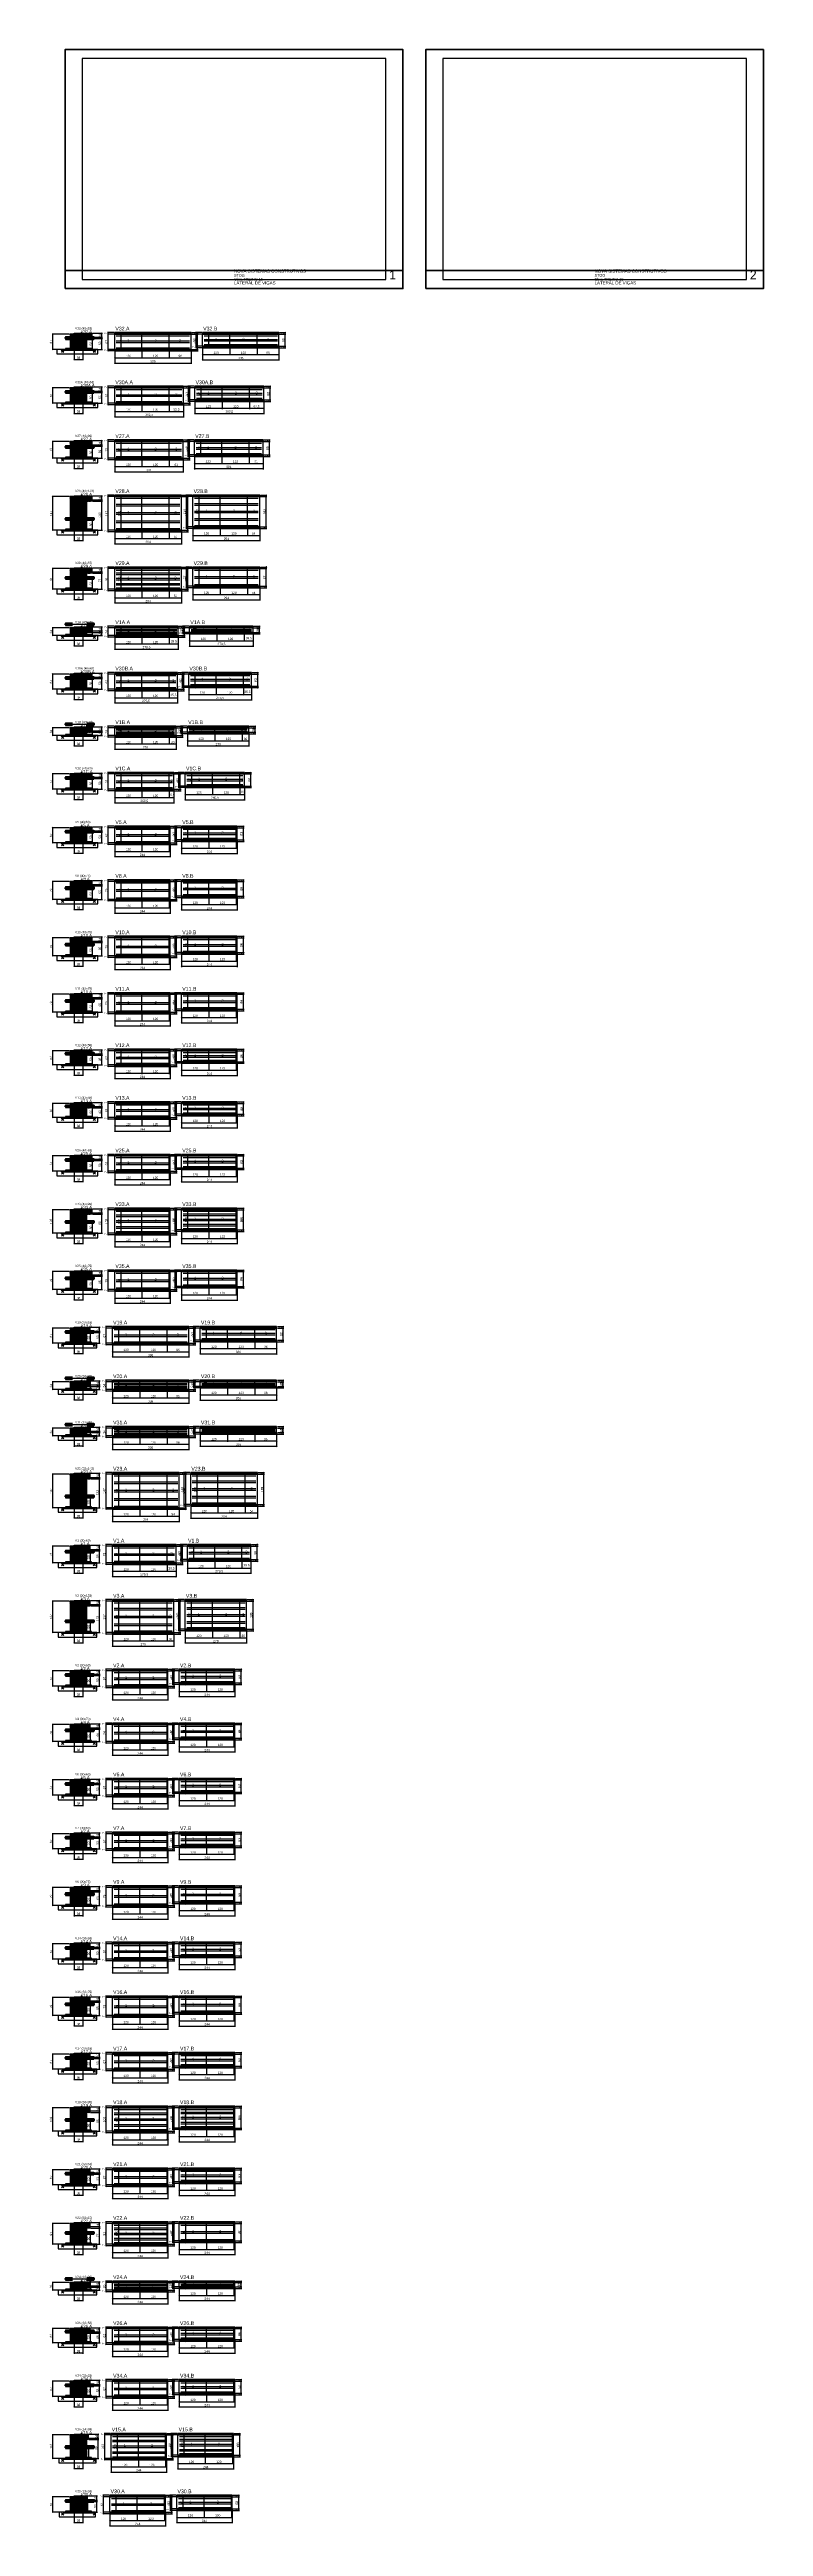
# Model space of a CAD drawing. Extents: x -9000 to 3070, y -9630 to 1250.
# Drawn here: x -69 to 3070, y -9630 to 1250 of the extents above.
import ezdxf
from ezdxf.enums import TextEntityAlignment as Align

# ---------------------------------------------------------------- set-up
doc = ezdxf.new("R2010")
doc.units = 0
for name, color, linetype in [('5', 5, 'Continuous'), ('BARRA_ANCORAGEM', 126, 'Continuous'), ('barrote', 126, 'Continuous'), ('CARIMBO', 255, 'Continuous'), ('CONCRETO', 251, 'Continuous'), ('COTA', 241, 'Continuous'), ('Cota Seção (2x)', 241, 'Continuous'), ('detalhes', 7, 'Continuous'), ('Folhas', 255, 'Continuous'), ('Hachura', 251, 'Continuous'), ('HACHURACONCRETO', 251, 'Continuous'), ('Madeira', 126, 'Continuous'), ('NOMENCLATURA', 7, 'Continuous'), ('Painéis', 200, 'Continuous'), ('presilha', 224, 'Continuous'), ('SARR_2.2x7', 40, 'Continuous'), ('SARRAFO_2_2X7', 40, 'Continuous'), ('SCO-___-LAJ', 224, 'Continuous'), ('TENSOR', 224, 'Continuous'), ('Texto Seção', 7, 'Continuous')]:
    doc.layers.add(name, color=color, linetype=linetype)
doc.dimstyles.new('PAINEL', dxfattribs={"dimtxt": 10, "dimasz": 3, "dimexe": 3, "dimexo": 3, "dimgap": 3, "dimtad": 1, "dimblk": 'OBLIQUE', "dimblk1": 'OBLIQUE', "dimcen": 2.5, "dimclrd": 4, "dimclre": 4, "dimclrt": 240, "dimazin": 3, "dimtfac": 1, "dimtmove": 0, "dimatfit": 3})
doc.dimstyles.new('SECAO2X', dxfattribs={"dimtxt": 7, "dimasz": 5, "dimexe": 3, "dimexo": 3, "dimgap": 2, "dimtad": 3, "dimblk": 'OBLIQUE', "dimblk1": 'OBLIQUE', "dimcen": 2.5, "dimclrd": 4, "dimclre": 4, "dimclrt": 1, "dimazin": 3, "dimtfac": 1, "dimtmove": 0, "dimatfit": 3})

# ---------------------------------------------------------------- blocks, each defined once
blk = doc.blocks.new('PAR_ESQ')
for p, q in [((-1, -1), (1, 1)), ((-1, 1), (1, -1))]:
    blk.add_line(p, q)
blk = doc.blocks.new('PAR_FUNDO_ESQ')
for p, q in [((-1, -1), (1, 1)), ((-1, 1), (1, -1))]:
    blk.add_line(p, q)
blk = doc.blocks.new('PAR_FUNDO_DIR')
for p, q in [((-1, -1), (1, 1)), ((-1, 1), (1, -1))]:
    blk.add_line(p, q)
blk = doc.blocks.new('par_int_esq')
for p, q in [((-1, -1), (1, 1)), ((-1, 1), (1, -1))]:
    blk.add_line(p, q)
blk = doc.blocks.new('par_int_dir')
for p, q in [((-1, -1), (1, 1)), ((-1, 1), (1, -1))]:
    blk.add_line(p, q)
blk = doc.blocks.new('_OBLIQUE')
at = {"color": 0, "linetype": 'BYBLOCK'}
blk.add_line((-0.5, -0.5), (0.5, 0.5), dxfattribs=at)

msp = doc.modelspace()

# ---------------------------------------------------------------- hatches: boundary and pattern name
at = {"layer": 'COTA'}
h = msp.add_hatch(dxfattribs=at)
h.set_pattern_fill('ANSI31', scale=0.4)
h.paths.add_polyline_path([(40, -59), (40, 4), (118, 4), (118, -20), (78, -20), (78, -59)])
h = msp.add_hatch(dxfattribs=at)
h.set_pattern_fill('ANSI31', scale=0.5)
h.paths.add_polyline_path([(218, 0), (338, 0), (338, 7), (218, 7)])
h = msp.add_hatch(dxfattribs=at)
h.set_pattern_fill('ANSI31', scale=0.5)
h.paths.add_polyline_path([(338, 0), (458, 0), (458, 7), (338, 7)])
h = msp.add_hatch(dxfattribs=at)
h.set_pattern_fill('ANSI31', scale=0.5)
h.paths.add_polyline_path([(458, 0), (554, 0), (554, 7), (458, 7)])
h = msp.add_hatch(dxfattribs=at)
h.set_pattern_fill('ANSI31', scale=0.5)
h.paths.add_polyline_path([(604, 0), (724, 0), (724, 7), (604, 7)])
h = msp.add_hatch(dxfattribs=at)
h.set_pattern_fill('ANSI31', scale=0.5)
h.paths.add_polyline_path([(724, 0), (844, 0), (844, 7), (724, 7)])
h = msp.add_hatch(dxfattribs=at)
h.set_pattern_fill('ANSI31', scale=0.5)
h.paths.add_polyline_path([(844, 0), (940, 0), (940, 7), (844, 7)])
h = msp.add_hatch(dxfattribs=at)
h.set_pattern_fill('ANSI31', scale=0.5)
h.paths.add_polyline_path([(218, -74), (338, -74), (338, -67), (218, -67)])
h = msp.add_hatch(dxfattribs=at)
h.set_pattern_fill('ANSI31', scale=0.5)
h.paths.add_polyline_path([(338, -74), (458, -74), (458, -67), (338, -67)])
h = msp.add_hatch(dxfattribs=at)
h.set_pattern_fill('ANSI31', scale=0.5)
h.paths.add_polyline_path([(458, -74), (554, -74), (554, -67), (458, -67)])
h = msp.add_hatch(dxfattribs=at)
h.set_pattern_fill('ANSI31', scale=0.5)
h.paths.add_polyline_path([(604, -60), (724, -60), (724, -53), (604, -53)])
h = msp.add_hatch(dxfattribs=at)
h.set_pattern_fill('ANSI31', scale=0.5)
h.paths.add_polyline_path([(724, -60), (844, -60), (844, -53), (724, -53)])
h = msp.add_hatch(dxfattribs=at)
h.set_pattern_fill('ANSI31', scale=0.5)
h.paths.add_polyline_path([(844, -60), (940, -60), (940, -53), (844, -53)])
h = msp.add_hatch(dxfattribs=at)
h.set_pattern_fill('ANSI31', scale=0.4)
h.paths.add_polyline_path([(40, -295), (40, -232), (118, -232), (118, -256), (78, -256), (78, -295)])
h = msp.add_hatch(dxfattribs=at)
h.set_pattern_fill('ANSI31', scale=0.5)
h.paths.add_polyline_path([(218, -236), (338, -236), (338, -229), (218, -229)])
h = msp.add_hatch(dxfattribs=at)
h.set_pattern_fill('ANSI31', scale=0.5)
h.paths.add_polyline_path([(218, -310), (338, -310), (338, -303), (218, -303)])
h = msp.add_hatch(dxfattribs=at)
h.set_pattern_fill('ANSI31', scale=0.5)
h.paths.add_polyline_path([(338, -236), (458, -236), (458, -229), (338, -229)])
h = msp.add_hatch(dxfattribs=at)
h.set_pattern_fill('ANSI31', scale=0.5)
h.paths.add_polyline_path([(338, -310), (458, -310), (458, -303), (338, -303)])
h = msp.add_hatch(dxfattribs=at)
h.set_pattern_fill('ANSI31', scale=0.5)
h.paths.add_polyline_path([(458, -236), (520.5, -236), (520.5, -229), (458, -229)])
h = msp.add_hatch(dxfattribs=at)
h.set_pattern_fill('ANSI31', scale=0.5)
h.paths.add_polyline_path([(458, -310), (520.5, -310), (520.5, -303), (458, -303)])
h = msp.add_hatch(dxfattribs=at)
h.set_pattern_fill('ANSI31', scale=0.5)
h.paths.add_polyline_path([(570.5, -236), (690.5, -236), (690.5, -229), (570.5, -229)])
h = msp.add_hatch(dxfattribs=at)
h.set_pattern_fill('ANSI31', scale=0.5)
h.paths.add_polyline_path([(570.5, -296), (690.5, -296), (690.5, -289), (570.5, -289)])
h = msp.add_hatch(dxfattribs=at)
h.set_pattern_fill('ANSI31', scale=0.5)
h.paths.add_polyline_path([(690.5, -236), (810.5, -236), (810.5, -229), (690.5, -229)])
h = msp.add_hatch(dxfattribs=at)
h.set_pattern_fill('ANSI31', scale=0.5)
h.paths.add_polyline_path([(690.5, -296), (810.5, -296), (810.5, -289), (690.5, -289)])
h = msp.add_hatch(dxfattribs=at)
h.set_pattern_fill('ANSI31', scale=0.5)
h.paths.add_polyline_path([(810.5, -236), (873, -236), (873, -229), (810.5, -229)])
h = msp.add_hatch(dxfattribs=at)
h.set_pattern_fill('ANSI31', scale=0.5)
h.paths.add_polyline_path([(810.5, -296), (873, -296), (873, -289), (810.5, -289)])
h = msp.add_hatch(dxfattribs=at)
h.set_pattern_fill('ANSI31', scale=0.4)
h.paths.add_polyline_path([(40, -537), (40, -468), (118, -468), (118, -492), (78, -492), (78, -537)])
h = msp.add_hatch(dxfattribs=at)
h.set_pattern_fill('ANSI31', scale=0.5)
h.paths.add_polyline_path([(218, -472), (338, -472), (338, -465), (218, -465)])
h = msp.add_hatch(dxfattribs=at)
h.set_pattern_fill('ANSI31', scale=0.5)
h.paths.add_polyline_path([(338, -472), (458, -472), (458, -465), (338, -465)])
h = msp.add_hatch(dxfattribs=at)
h.set_pattern_fill('ANSI31', scale=0.5)
h.paths.add_polyline_path([(458, -472), (519, -472), (519, -465), (458, -465)])
h = msp.add_hatch(dxfattribs=at)
h.set_pattern_fill('ANSI31', scale=0.5)
h.paths.add_polyline_path([(569, -472), (689, -472), (689, -465), (569, -465)])
h = msp.add_hatch(dxfattribs=at)
h.set_pattern_fill('ANSI31', scale=0.5)
h.paths.add_polyline_path([(569, -538), (689, -538), (689, -531), (569, -531)])
h = msp.add_hatch(dxfattribs=at)
h.set_pattern_fill('ANSI31', scale=0.5)
h.paths.add_polyline_path([(689, -472), (809, -472), (809, -465), (689, -465)])
h = msp.add_hatch(dxfattribs=at)
h.set_pattern_fill('ANSI31', scale=0.5)
h.paths.add_polyline_path([(689, -538), (809, -538), (809, -531), (689, -531)])
h = msp.add_hatch(dxfattribs=at)
h.set_pattern_fill('ANSI31', scale=0.5)
h.paths.add_polyline_path([(809, -472), (870, -472), (870, -465), (809, -465)])
h = msp.add_hatch(dxfattribs=at)
h.set_pattern_fill('ANSI31', scale=0.5)
h.paths.add_polyline_path([(809, -538), (870, -538), (870, -531), (809, -531)])
h = msp.add_hatch(dxfattribs=at)
h.set_pattern_fill('ANSI31', scale=0.5)
h.paths.add_polyline_path([(218, -552), (338, -552), (338, -545), (218, -545)])
h = msp.add_hatch(dxfattribs=at)
h.set_pattern_fill('ANSI31', scale=0.5)
h.paths.add_polyline_path([(338, -552), (458, -552), (458, -545), (338, -545)])
h = msp.add_hatch(dxfattribs=at)
h.set_pattern_fill('ANSI31', scale=0.5)
h.paths.add_polyline_path([(458, -552), (519, -552), (519, -545), (458, -545)])
h = msp.add_hatch(dxfattribs=at)
h.set_pattern_fill('ANSI31', scale=0.4)
h.paths.add_polyline_path([(40, -853), (40, -710), (118, -710), (118, -734), (78, -734), (78, -853)])
h = msp.add_hatch(dxfattribs=at)
h.set_pattern_fill('ANSI31', scale=0.5)
h.paths.add_polyline_path([(218, -714), (338, -714), (338, -707), (218, -707)])
h = msp.add_hatch(dxfattribs=at)
h.set_pattern_fill('ANSI31', scale=0.5)
h.paths.add_polyline_path([(338, -714), (458, -714), (458, -707), (338, -707)])
h = msp.add_hatch(dxfattribs=at)
h.set_pattern_fill('ANSI31', scale=0.5)
h.paths.add_polyline_path([(458, -714), (512, -714), (512, -707), (458, -707)])
h = msp.add_hatch(dxfattribs=at)
h.set_pattern_fill('ANSI31', scale=0.5)
h.paths.add_polyline_path([(562, -714), (682, -714), (682, -707), (562, -707)])
h = msp.add_hatch(dxfattribs=at)
h.set_pattern_fill('ANSI31', scale=0.5)
h.paths.add_polyline_path([(682, -714), (802, -714), (802, -707), (682, -707)])
h = msp.add_hatch(dxfattribs=at)
h.set_pattern_fill('ANSI31', scale=0.5)
h.paths.add_polyline_path([(802, -714), (856, -714), (856, -707), (802, -707)])
h = msp.add_hatch(dxfattribs=at)
h.set_pattern_fill('ANSI31', scale=0.5)
h.paths.add_polyline_path([(218, -868), (338, -868), (338, -861), (218, -861)])
h = msp.add_hatch(dxfattribs=at)
h.set_pattern_fill('ANSI31', scale=0.5)
h.paths.add_polyline_path([(338, -868), (458, -868), (458, -861), (338, -861)])
h = msp.add_hatch(dxfattribs=at)
h.set_pattern_fill('ANSI31', scale=0.5)
h.paths.add_polyline_path([(458, -868), (512, -868), (512, -861), (458, -861)])
h = msp.add_hatch(dxfattribs=at)
h.set_pattern_fill('ANSI31', scale=0.5)
h.paths.add_polyline_path([(562, -854), (682, -854), (682, -847), (562, -847)])
h = msp.add_hatch(dxfattribs=at)
h.set_pattern_fill('ANSI31', scale=0.5)
h.paths.add_polyline_path([(682, -854), (802, -854), (802, -847), (682, -847)])
h = msp.add_hatch(dxfattribs=at)
h.set_pattern_fill('ANSI31', scale=0.5)
h.paths.add_polyline_path([(802, -854), (856, -854), (856, -847), (802, -847)])
h = msp.add_hatch(dxfattribs=at)
h.set_pattern_fill('ANSI31', scale=0.4)
h.paths.add_polyline_path([(40, -1113), (40, -1026), (118, -1026), (118, -1050), (78, -1050), (78, -1113)])
h = msp.add_hatch(dxfattribs=at)
h.set_pattern_fill('ANSI31', scale=0.5)
h.paths.add_polyline_path([(218, -1030), (338, -1030), (338, -1023), (218, -1023)])
h = msp.add_hatch(dxfattribs=at)
h.set_pattern_fill('ANSI31', scale=0.5)
h.paths.add_polyline_path([(338, -1030), (458, -1030), (458, -1023), (338, -1023)])
h = msp.add_hatch(dxfattribs=at)
h.set_pattern_fill('ANSI31', scale=0.5)
h.paths.add_polyline_path([(458, -1030), (512, -1030), (512, -1023), (458, -1023)])
h = msp.add_hatch(dxfattribs=at)
h.set_pattern_fill('ANSI31', scale=0.5)
h.paths.add_polyline_path([(562, -1030), (682, -1030), (682, -1023), (562, -1023)])
h = msp.add_hatch(dxfattribs=at)
h.set_pattern_fill('ANSI31', scale=0.5)
h.paths.add_polyline_path([(682, -1030), (802, -1030), (802, -1023), (682, -1023)])
h = msp.add_hatch(dxfattribs=at)
h.set_pattern_fill('ANSI31', scale=0.5)
h.paths.add_polyline_path([(802, -1030), (856, -1030), (856, -1023), (802, -1023)])
h = msp.add_hatch(dxfattribs=at)
h.set_pattern_fill('ANSI31', scale=0.5)
h.paths.add_polyline_path([(218, -1128), (338, -1128), (338, -1121), (218, -1121)])
h = msp.add_hatch(dxfattribs=at)
h.set_pattern_fill('ANSI31', scale=0.5)
h.paths.add_polyline_path([(338, -1128), (458, -1128), (458, -1121), (338, -1121)])
h = msp.add_hatch(dxfattribs=at)
h.set_pattern_fill('ANSI31', scale=0.5)
h.paths.add_polyline_path([(458, -1128), (512, -1128), (512, -1121), (458, -1121)])
h = msp.add_hatch(dxfattribs=at)
h.set_pattern_fill('ANSI31', scale=0.5)
h.paths.add_polyline_path([(562, -1114), (682, -1114), (682, -1107), (562, -1107)])
h = msp.add_hatch(dxfattribs=at)
h.set_pattern_fill('ANSI31', scale=0.5)
h.paths.add_polyline_path([(682, -1114), (802, -1114), (802, -1107), (682, -1107)])
h = msp.add_hatch(dxfattribs=at)
h.set_pattern_fill('ANSI31', scale=0.5)
h.paths.add_polyline_path([(802, -1114), (856, -1114), (856, -1107), (802, -1107)])
h = msp.add_hatch(dxfattribs=at)
h.set_pattern_fill('ANSI31', scale=0.4)
h.paths.add_polyline_path([(40, -1316), (40, -1286), (118, -1286), (118, -1310), (78, -1310), (78, -1316)])
h = msp.add_hatch(dxfattribs=at)
h.set_pattern_fill('ANSI31', scale=0.5)
h.paths.add_polyline_path([(218, -1290), (338, -1290), (338, -1283), (218, -1283)])
h = msp.add_hatch(dxfattribs=at)
h.set_pattern_fill('ANSI31', scale=0.5)
h.paths.add_polyline_path([(338, -1290), (458, -1290), (458, -1283), (338, -1283)])
h = msp.add_hatch(dxfattribs=at)
h.set_pattern_fill('ANSI31', scale=0.5)
h.paths.add_polyline_path([(458, -1290), (497.5, -1290), (497.5, -1283), (458, -1283)])
h = msp.add_hatch(dxfattribs=at)
h.set_pattern_fill('ANSI31', scale=0.5)
h.paths.add_polyline_path([(547.5, -1290), (667.5, -1290), (667.5, -1283), (547.5, -1283)])
h = msp.add_hatch(dxfattribs=at)
h.set_pattern_fill('ANSI31', scale=0.5)
h.paths.add_polyline_path([(667.5, -1290), (787.5, -1290), (787.5, -1283), (667.5, -1283)])
h = msp.add_hatch(dxfattribs=at)
h.set_pattern_fill('ANSI31', scale=0.5)
h.paths.add_polyline_path([(787.5, -1290), (827, -1290), (827, -1283), (787.5, -1283)])
h = msp.add_hatch(dxfattribs=at)
h.set_pattern_fill('ANSI31', scale=0.5)
h.paths.add_polyline_path([(218, -1331), (338, -1331), (338, -1324), (218, -1324)])
h = msp.add_hatch(dxfattribs=at)
h.set_pattern_fill('ANSI31', scale=0.5)
h.paths.add_polyline_path([(338, -1331), (458, -1331), (458, -1324), (338, -1324)])
h = msp.add_hatch(dxfattribs=at)
h.set_pattern_fill('ANSI31', scale=0.5)
h.paths.add_polyline_path([(458, -1331), (497.5, -1331), (497.5, -1324), (458, -1324)])
h = msp.add_hatch(dxfattribs=at)
h.set_pattern_fill('ANSI31', scale=0.5)
h.paths.add_polyline_path([(547.5, -1317), (667.5, -1317), (667.5, -1310), (547.5, -1310)])
h = msp.add_hatch(dxfattribs=at)
h.set_pattern_fill('ANSI31', scale=0.5)
h.paths.add_polyline_path([(667.5, -1317), (787.5, -1317), (787.5, -1310), (667.5, -1310)])
h = msp.add_hatch(dxfattribs=at)
h.set_pattern_fill('ANSI31', scale=0.5)
h.paths.add_polyline_path([(787.5, -1317), (827, -1317), (827, -1310), (787.5, -1310)])
h = msp.add_hatch(dxfattribs=at)
h.set_pattern_fill('ANSI31', scale=0.4)
h.paths.add_polyline_path([(40, -1552), (40, -1489), (118, -1489), (118, -1513), (78, -1513), (78, -1552)])
h = msp.add_hatch(dxfattribs=at)
h.set_pattern_fill('ANSI31', scale=0.5)
h.paths.add_polyline_path([(218, -1493), (338, -1493), (338, -1486), (218, -1486)])
h = msp.add_hatch(dxfattribs=at)
h.set_pattern_fill('ANSI31', scale=0.5)
h.paths.add_polyline_path([(338, -1493), (458, -1493), (458, -1486), (338, -1486)])
h = msp.add_hatch(dxfattribs=at)
h.set_pattern_fill('ANSI31', scale=0.5)
h.paths.add_polyline_path([(458, -1493), (493.5, -1493), (493.5, -1486), (458, -1486)])
h = msp.add_hatch(dxfattribs=at)
h.set_pattern_fill('ANSI31', scale=0.5)
h.paths.add_polyline_path([(543.5, -1493), (663.5, -1493), (663.5, -1486), (543.5, -1486)])
h = msp.add_hatch(dxfattribs=at)
h.set_pattern_fill('ANSI31', scale=0.5)
h.paths.add_polyline_path([(663.5, -1493), (783.5, -1493), (783.5, -1486), (663.5, -1486)])
h = msp.add_hatch(dxfattribs=at)
h.set_pattern_fill('ANSI31', scale=0.5)
h.paths.add_polyline_path([(783.5, -1493), (819, -1493), (819, -1486), (783.5, -1486)])
h = msp.add_hatch(dxfattribs=at)
h.set_pattern_fill('ANSI31', scale=0.5)
h.paths.add_polyline_path([(218, -1567), (338, -1567), (338, -1560), (218, -1560)])
h = msp.add_hatch(dxfattribs=at)
h.set_pattern_fill('ANSI31', scale=0.5)
h.paths.add_polyline_path([(338, -1567), (458, -1567), (458, -1560), (338, -1560)])
h = msp.add_hatch(dxfattribs=at)
h.set_pattern_fill('ANSI31', scale=0.5)
h.paths.add_polyline_path([(458, -1567), (493.5, -1567), (493.5, -1560), (458, -1560)])
h = msp.add_hatch(dxfattribs=at)
h.set_pattern_fill('ANSI31', scale=0.5)
h.paths.add_polyline_path([(543.5, -1553), (663.5, -1553), (663.5, -1546), (543.5, -1546)])
h = msp.add_hatch(dxfattribs=at)
h.set_pattern_fill('ANSI31', scale=0.5)
h.paths.add_polyline_path([(663.5, -1553), (783.5, -1553), (783.5, -1546), (663.5, -1546)])
h = msp.add_hatch(dxfattribs=at)
h.set_pattern_fill('ANSI31', scale=0.5)
h.paths.add_polyline_path([(783.5, -1553), (819, -1553), (819, -1546), (783.5, -1546)])
h = msp.add_hatch(dxfattribs=at)
h.set_pattern_fill('ANSI31', scale=0.4)
h.paths.add_polyline_path([(40, -1755), (40, -1725), (118, -1725), (118, -1749), (78, -1749), (78, -1755)])
h = msp.add_hatch(dxfattribs=at)
h.set_pattern_fill('ANSI31', scale=0.5)
h.paths.add_polyline_path([(218, -1729), (338, -1729), (338, -1722), (218, -1722)])
h = msp.add_hatch(dxfattribs=at)
h.set_pattern_fill('ANSI31', scale=0.5)
h.paths.add_polyline_path([(338, -1729), (458, -1729), (458, -1722), (338, -1722)])
h = msp.add_hatch(dxfattribs=at)
h.set_pattern_fill('ANSI31', scale=0.5)
h.paths.add_polyline_path([(458, -1729), (488, -1729), (488, -1722), (458, -1722)])
h = msp.add_hatch(dxfattribs=at)
h.set_pattern_fill('ANSI31', scale=0.5)
h.paths.add_polyline_path([(538, -1729), (658, -1729), (658, -1722), (538, -1722)])
h = msp.add_hatch(dxfattribs=at)
h.set_pattern_fill('ANSI31', scale=0.5)
h.paths.add_polyline_path([(658, -1729), (778, -1729), (778, -1722), (658, -1722)])
h = msp.add_hatch(dxfattribs=at)
h.set_pattern_fill('ANSI31', scale=0.5)
h.paths.add_polyline_path([(778, -1729), (808, -1729), (808, -1722), (778, -1722)])
h = msp.add_hatch(dxfattribs=at)
h.set_pattern_fill('ANSI31', scale=0.5)
h.paths.add_polyline_path([(218, -1770), (338, -1770), (338, -1763), (218, -1763)])
h = msp.add_hatch(dxfattribs=at)
h.set_pattern_fill('ANSI31', scale=0.5)
h.paths.add_polyline_path([(338, -1770), (458, -1770), (458, -1763), (338, -1763)])
h = msp.add_hatch(dxfattribs=at)
h.set_pattern_fill('ANSI31', scale=0.5)
h.paths.add_polyline_path([(458, -1770), (488, -1770), (488, -1763), (458, -1763)])
h = msp.add_hatch(dxfattribs=at)
h.set_pattern_fill('ANSI31', scale=0.5)
h.paths.add_polyline_path([(538, -1756), (658, -1756), (658, -1749), (538, -1749)])
h = msp.add_hatch(dxfattribs=at)
h.set_pattern_fill('ANSI31', scale=0.5)
h.paths.add_polyline_path([(658, -1756), (778, -1756), (778, -1749), (658, -1749)])
h = msp.add_hatch(dxfattribs=at)
h.set_pattern_fill('ANSI31', scale=0.5)
h.paths.add_polyline_path([(778, -1756), (808, -1756), (808, -1749), (778, -1749)])
h = msp.add_hatch(dxfattribs=at)
h.set_pattern_fill('ANSI31', scale=0.4)
h.paths.add_polyline_path([(40, -1991), (40, -1928), (118, -1928), (118, -1952), (78, -1952), (78, -1991)])
h = msp.add_hatch(dxfattribs=at)
h.set_pattern_fill('ANSI31', scale=0.5)
h.paths.add_polyline_path([(218, -1932), (338, -1932), (338, -1925), (218, -1925)])
h = msp.add_hatch(dxfattribs=at)
h.set_pattern_fill('ANSI31', scale=0.5)
h.paths.add_polyline_path([(338, -1932), (458, -1932), (458, -1925), (338, -1925)])
h = msp.add_hatch(dxfattribs=at)
h.set_pattern_fill('ANSI31', scale=0.5)
h.paths.add_polyline_path([(458, -1932), (478.5, -1932), (478.5, -1925), (458, -1925)])
h = msp.add_hatch(dxfattribs=at)
h.set_pattern_fill('ANSI31', scale=0.5)
h.paths.add_polyline_path([(528.5, -1932), (648.5, -1932), (648.5, -1925), (528.5, -1925)])
h = msp.add_hatch(dxfattribs=at)
h.set_pattern_fill('ANSI31', scale=0.5)
h.paths.add_polyline_path([(648.5, -1932), (768.5, -1932), (768.5, -1925), (648.5, -1925)])
h = msp.add_hatch(dxfattribs=at)
h.set_pattern_fill('ANSI31', scale=0.5)
h.paths.add_polyline_path([(768.5, -1932), (789, -1932), (789, -1925), (768.5, -1925)])
h = msp.add_hatch(dxfattribs=at)
h.set_pattern_fill('ANSI31', scale=0.5)
h.paths.add_polyline_path([(218, -2006), (338, -2006), (338, -1999), (218, -1999)])
h = msp.add_hatch(dxfattribs=at)
h.set_pattern_fill('ANSI31', scale=0.5)
h.paths.add_polyline_path([(338, -2006), (458, -2006), (458, -1999), (338, -1999)])
h = msp.add_hatch(dxfattribs=at)
h.set_pattern_fill('ANSI31', scale=0.5)
h.paths.add_polyline_path([(458, -2006), (478.5, -2006), (478.5, -1999), (458, -1999)])
h = msp.add_hatch(dxfattribs=at)
h.set_pattern_fill('ANSI31', scale=0.5)
h.paths.add_polyline_path([(528.5, -1992), (648.5, -1992), (648.5, -1985), (528.5, -1985)])
h = msp.add_hatch(dxfattribs=at)
h.set_pattern_fill('ANSI31', scale=0.5)
h.paths.add_polyline_path([(648.5, -1992), (768.5, -1992), (768.5, -1985), (648.5, -1985)])
h = msp.add_hatch(dxfattribs=at)
h.set_pattern_fill('ANSI31', scale=0.5)
h.paths.add_polyline_path([(768.5, -1992), (789, -1992), (789, -1985), (768.5, -1985)])
h = msp.add_hatch(dxfattribs=at)
h.set_pattern_fill('ANSI31', scale=0.4)
h.paths.add_polyline_path([(40, -2227), (40, -2164), (118, -2164), (118, -2188), (78, -2188), (78, -2227)])
h = msp.add_hatch(dxfattribs=at)
h.set_pattern_fill('ANSI31', scale=0.5)
h.paths.add_polyline_path([(218, -2168), (338, -2168), (338, -2161), (218, -2161)])
h = msp.add_hatch(dxfattribs=at)
h.set_pattern_fill('ANSI31', scale=0.5)
h.paths.add_polyline_path([(338, -2168), (458, -2168), (458, -2161), (338, -2161)])
h = msp.add_hatch(dxfattribs=at)
h.set_pattern_fill('ANSI31', scale=0.5)
h.paths.add_polyline_path([(458, -2168), (462, -2168), (462, -2161), (458, -2161)])
h = msp.add_hatch(dxfattribs=at)
h.set_pattern_fill('ANSI31', scale=0.5)
h.paths.add_polyline_path([(512, -2168), (632, -2168), (632, -2161), (512, -2161)])
h = msp.add_hatch(dxfattribs=at)
h.set_pattern_fill('ANSI31', scale=0.5)
h.paths.add_polyline_path([(632, -2168), (752, -2168), (752, -2161), (632, -2161)])
h = msp.add_hatch(dxfattribs=at)
h.set_pattern_fill('ANSI31', scale=0.5)
h.paths.add_polyline_path([(752, -2168), (756, -2168), (756, -2161), (752, -2161)])
h = msp.add_hatch(dxfattribs=at)
h.set_pattern_fill('ANSI31', scale=0.5)
h.paths.add_polyline_path([(218, -2242), (338, -2242), (338, -2235), (218, -2235)])
h = msp.add_hatch(dxfattribs=at)
h.set_pattern_fill('ANSI31', scale=0.5)
h.paths.add_polyline_path([(338, -2242), (458, -2242), (458, -2235), (338, -2235)])
h = msp.add_hatch(dxfattribs=at)
h.set_pattern_fill('ANSI31', scale=0.5)
h.paths.add_polyline_path([(458, -2242), (462, -2242), (462, -2235), (458, -2235)])
h = msp.add_hatch(dxfattribs=at)
h.set_pattern_fill('ANSI31', scale=0.5)
h.paths.add_polyline_path([(512, -2228), (632, -2228), (632, -2221), (512, -2221)])
h = msp.add_hatch(dxfattribs=at)
h.set_pattern_fill('ANSI31', scale=0.5)
h.paths.add_polyline_path([(632, -2228), (752, -2228), (752, -2221), (632, -2221)])
h = msp.add_hatch(dxfattribs=at)
h.set_pattern_fill('ANSI31', scale=0.5)
h.paths.add_polyline_path([(752, -2228), (756, -2228), (756, -2221), (752, -2221)])
h = msp.add_hatch(dxfattribs=at)
h.set_pattern_fill('ANSI31', scale=0.4)
h.paths.add_polyline_path([(40, -2475), (40, -2400), (118, -2400), (118, -2424), (78, -2424), (78, -2475)])
h = msp.add_hatch(dxfattribs=at)
h.set_pattern_fill('ANSI31', scale=0.5)
h.paths.add_polyline_path([(218, -2404), (338, -2404), (338, -2397), (218, -2397)])
h = msp.add_hatch(dxfattribs=at)
h.set_pattern_fill('ANSI31', scale=0.5)
h.paths.add_polyline_path([(218, -2490), (338, -2490), (338, -2483), (218, -2483)])
h = msp.add_hatch(dxfattribs=at)
h.set_pattern_fill('ANSI31', scale=0.5)
h.paths.add_polyline_path([(338, -2404), (458, -2404), (458, -2397), (338, -2397)])
h = msp.add_hatch(dxfattribs=at)
h.set_pattern_fill('ANSI31', scale=0.5)
h.paths.add_polyline_path([(338, -2490), (458, -2490), (458, -2483), (338, -2483)])
h = msp.add_hatch(dxfattribs=at)
h.set_pattern_fill('ANSI31', scale=0.5)
h.paths.add_polyline_path([(458, -2404), (462, -2404), (462, -2397), (458, -2397)])
h = msp.add_hatch(dxfattribs=at)
h.set_pattern_fill('ANSI31', scale=0.5)
h.paths.add_polyline_path([(458, -2490), (462, -2490), (462, -2483), (458, -2483)])
h = msp.add_hatch(dxfattribs=at)
h.set_pattern_fill('ANSI31', scale=0.5)
h.paths.add_polyline_path([(512, -2404), (632, -2404), (632, -2397), (512, -2397)])
h = msp.add_hatch(dxfattribs=at)
h.set_pattern_fill('ANSI31', scale=0.5)
h.paths.add_polyline_path([(512, -2476), (632, -2476), (632, -2469), (512, -2469)])
h = msp.add_hatch(dxfattribs=at)
h.set_pattern_fill('ANSI31', scale=0.5)
h.paths.add_polyline_path([(632, -2404), (752, -2404), (752, -2397), (632, -2397)])
h = msp.add_hatch(dxfattribs=at)
h.set_pattern_fill('ANSI31', scale=0.5)
h.paths.add_polyline_path([(632, -2476), (752, -2476), (752, -2469), (632, -2469)])
h = msp.add_hatch(dxfattribs=at)
h.set_pattern_fill('ANSI31', scale=0.5)
h.paths.add_polyline_path([(752, -2404), (756, -2404), (756, -2397), (752, -2397)])
h = msp.add_hatch(dxfattribs=at)
h.set_pattern_fill('ANSI31', scale=0.5)
h.paths.add_polyline_path([(752, -2476), (756, -2476), (756, -2469), (752, -2469)])
h = msp.add_hatch(dxfattribs=at)
h.set_pattern_fill('ANSI31', scale=0.4)
h.paths.add_polyline_path([(40, -2723), (40, -2648), (118, -2648), (118, -2672), (78, -2672), (78, -2723)])
h = msp.add_hatch(dxfattribs=at)
h.set_pattern_fill('ANSI31', scale=0.5)
h.paths.add_polyline_path([(218, -2652), (338, -2652), (338, -2645), (218, -2645)])
h = msp.add_hatch(dxfattribs=at)
h.set_pattern_fill('ANSI31', scale=0.5)
h.paths.add_polyline_path([(338, -2652), (458, -2652), (458, -2645), (338, -2645)])
h = msp.add_hatch(dxfattribs=at)
h.set_pattern_fill('ANSI31', scale=0.5)
h.paths.add_polyline_path([(458, -2652), (462, -2652), (462, -2645), (458, -2645)])
h = msp.add_hatch(dxfattribs=at)
h.set_pattern_fill('ANSI31', scale=0.5)
h.paths.add_polyline_path([(512, -2652), (632, -2652), (632, -2645), (512, -2645)])
h = msp.add_hatch(dxfattribs=at)
h.set_pattern_fill('ANSI31', scale=0.5)
h.paths.add_polyline_path([(512, -2724), (632, -2724), (632, -2717), (512, -2717)])
h = msp.add_hatch(dxfattribs=at)
h.set_pattern_fill('ANSI31', scale=0.5)
h.paths.add_polyline_path([(632, -2652), (752, -2652), (752, -2645), (632, -2645)])
h = msp.add_hatch(dxfattribs=at)
h.set_pattern_fill('ANSI31', scale=0.5)
h.paths.add_polyline_path([(632, -2724), (752, -2724), (752, -2717), (632, -2717)])
h = msp.add_hatch(dxfattribs=at)
h.set_pattern_fill('ANSI31', scale=0.5)
h.paths.add_polyline_path([(752, -2652), (756, -2652), (756, -2645), (752, -2645)])
h = msp.add_hatch(dxfattribs=at)
h.set_pattern_fill('ANSI31', scale=0.5)
h.paths.add_polyline_path([(752, -2724), (756, -2724), (756, -2717), (752, -2717)])
h = msp.add_hatch(dxfattribs=at)
h.set_pattern_fill('ANSI31', scale=0.5)
h.paths.add_polyline_path([(218, -2738), (338, -2738), (338, -2731), (218, -2731)])
h = msp.add_hatch(dxfattribs=at)
h.set_pattern_fill('ANSI31', scale=0.5)
h.paths.add_polyline_path([(338, -2738), (458, -2738), (458, -2731), (338, -2731)])
h = msp.add_hatch(dxfattribs=at)
h.set_pattern_fill('ANSI31', scale=0.5)
h.paths.add_polyline_path([(458, -2738), (462, -2738), (462, -2731), (458, -2731)])
h = msp.add_hatch(dxfattribs=at)
h.set_pattern_fill('ANSI31', scale=0.4)
h.paths.add_polyline_path([(40, -2971), (40, -2896), (118, -2896), (118, -2920), (78, -2920), (78, -2971)])
h = msp.add_hatch(dxfattribs=at)
h.set_pattern_fill('ANSI31', scale=0.5)
h.paths.add_polyline_path([(218, -2900), (338, -2900), (338, -2893), (218, -2893)])
h = msp.add_hatch(dxfattribs=at)
h.set_pattern_fill('ANSI31', scale=0.5)
h.paths.add_polyline_path([(338, -2900), (458, -2900), (458, -2893), (338, -2893)])
h = msp.add_hatch(dxfattribs=at)
h.set_pattern_fill('ANSI31', scale=0.5)
h.paths.add_polyline_path([(458, -2900), (462, -2900), (462, -2893), (458, -2893)])
h = msp.add_hatch(dxfattribs=at)
h.set_pattern_fill('ANSI31', scale=0.5)
h.paths.add_polyline_path([(512, -2900), (632, -2900), (632, -2893), (512, -2893)])
h = msp.add_hatch(dxfattribs=at)
h.set_pattern_fill('ANSI31', scale=0.5)
h.paths.add_polyline_path([(632, -2900), (752, -2900), (752, -2893), (632, -2893)])
h = msp.add_hatch(dxfattribs=at)
h.set_pattern_fill('ANSI31', scale=0.5)
h.paths.add_polyline_path([(752, -2900), (756, -2900), (756, -2893), (752, -2893)])
h = msp.add_hatch(dxfattribs=at)
h.set_pattern_fill('ANSI31', scale=0.5)
h.paths.add_polyline_path([(218, -2986), (338, -2986), (338, -2979), (218, -2979)])
h = msp.add_hatch(dxfattribs=at)
h.set_pattern_fill('ANSI31', scale=0.5)
h.paths.add_polyline_path([(338, -2986), (458, -2986), (458, -2979), (338, -2979)])
h = msp.add_hatch(dxfattribs=at)
h.set_pattern_fill('ANSI31', scale=0.5)
h.paths.add_polyline_path([(458, -2986), (462, -2986), (462, -2979), (458, -2979)])
h = msp.add_hatch(dxfattribs=at)
h.set_pattern_fill('ANSI31', scale=0.5)
h.paths.add_polyline_path([(512, -2972), (632, -2972), (632, -2965), (512, -2965)])
h = msp.add_hatch(dxfattribs=at)
h.set_pattern_fill('ANSI31', scale=0.5)
h.paths.add_polyline_path([(632, -2972), (752, -2972), (752, -2965), (632, -2965)])
h = msp.add_hatch(dxfattribs=at)
h.set_pattern_fill('ANSI31', scale=0.5)
h.paths.add_polyline_path([(752, -2972), (756, -2972), (756, -2965), (752, -2965)])
h = msp.add_hatch(dxfattribs=at)
h.set_pattern_fill('ANSI31', scale=0.4)
h.paths.add_polyline_path([(40, -3202), (40, -3144), (118, -3144), (118, -3168), (78, -3168), (78, -3202)])
h = msp.add_hatch(dxfattribs=at)
h.set_pattern_fill('ANSI31', scale=0.5)
h.paths.add_polyline_path([(218, -3148), (338, -3148), (338, -3141), (218, -3141)])
h = msp.add_hatch(dxfattribs=at)
h.set_pattern_fill('ANSI31', scale=0.5)
h.paths.add_polyline_path([(338, -3148), (458, -3148), (458, -3141), (338, -3141)])
h = msp.add_hatch(dxfattribs=at)
h.set_pattern_fill('ANSI31', scale=0.5)
h.paths.add_polyline_path([(458, -3148), (462, -3148), (462, -3141), (458, -3141)])
h = msp.add_hatch(dxfattribs=at)
h.set_pattern_fill('ANSI31', scale=0.5)
h.paths.add_polyline_path([(512, -3148), (632, -3148), (632, -3141), (512, -3141)])
h = msp.add_hatch(dxfattribs=at)
h.set_pattern_fill('ANSI31', scale=0.5)
h.paths.add_polyline_path([(632, -3148), (752, -3148), (752, -3141), (632, -3141)])
h = msp.add_hatch(dxfattribs=at)
h.set_pattern_fill('ANSI31', scale=0.5)
h.paths.add_polyline_path([(752, -3148), (756, -3148), (756, -3141), (752, -3141)])
h = msp.add_hatch(dxfattribs=at)
h.set_pattern_fill('ANSI31', scale=0.5)
h.paths.add_polyline_path([(218, -3217), (338, -3217), (338, -3210), (218, -3210)])
h = msp.add_hatch(dxfattribs=at)
h.set_pattern_fill('ANSI31', scale=0.5)
h.paths.add_polyline_path([(338, -3217), (458, -3217), (458, -3210), (338, -3210)])
h = msp.add_hatch(dxfattribs=at)
h.set_pattern_fill('ANSI31', scale=0.5)
h.paths.add_polyline_path([(458, -3217), (462, -3217), (462, -3210), (458, -3210)])
h = msp.add_hatch(dxfattribs=at)
h.set_pattern_fill('ANSI31', scale=0.5)
h.paths.add_polyline_path([(512, -3203), (632, -3203), (632, -3196), (512, -3196)])
h = msp.add_hatch(dxfattribs=at)
h.set_pattern_fill('ANSI31', scale=0.5)
h.paths.add_polyline_path([(632, -3203), (752, -3203), (752, -3196), (632, -3196)])
h = msp.add_hatch(dxfattribs=at)
h.set_pattern_fill('ANSI31', scale=0.5)
h.paths.add_polyline_path([(752, -3203), (756, -3203), (756, -3196), (752, -3196)])
h = msp.add_hatch(dxfattribs=at)
h.set_pattern_fill('ANSI31', scale=0.5)
h.paths.add_polyline_path([(218, -3379), (338, -3379), (338, -3372), (218, -3372)])
h = msp.add_hatch(dxfattribs=at)
h.set_pattern_fill('ANSI31', scale=0.5)
h.paths.add_polyline_path([(338, -3379), (458, -3379), (458, -3372), (338, -3372)])
h = msp.add_hatch(dxfattribs=at)
h.set_pattern_fill('ANSI31', scale=0.5)
h.paths.add_polyline_path([(458, -3379), (462, -3379), (462, -3372), (458, -3372)])
h = msp.add_hatch(dxfattribs=at)
h.set_pattern_fill('ANSI31', scale=0.5)
h.paths.add_polyline_path([(512, -3379), (632, -3379), (632, -3372), (512, -3372)])
h = msp.add_hatch(dxfattribs=at)
h.set_pattern_fill('ANSI31', scale=0.5)
h.paths.add_polyline_path([(632, -3379), (752, -3379), (752, -3372), (632, -3372)])
h = msp.add_hatch(dxfattribs=at)
h.set_pattern_fill('ANSI31', scale=0.5)
h.paths.add_polyline_path([(752, -3379), (756, -3379), (756, -3372), (752, -3372)])
h = msp.add_hatch(dxfattribs=at)
h.set_pattern_fill('ANSI31', scale=0.4)
h.paths.add_polyline_path([(40, -3433), (40, -3375), (118, -3375), (118, -3399), (78, -3399), (78, -3433)])
h = msp.add_hatch(dxfattribs=at)
h.set_pattern_fill('ANSI31', scale=0.5)
h.paths.add_polyline_path([(218, -3448), (338, -3448), (338, -3441), (218, -3441)])
h = msp.add_hatch(dxfattribs=at)
h.set_pattern_fill('ANSI31', scale=0.5)
h.paths.add_polyline_path([(338, -3448), (458, -3448), (458, -3441), (338, -3441)])
h = msp.add_hatch(dxfattribs=at)
h.set_pattern_fill('ANSI31', scale=0.5)
h.paths.add_polyline_path([(458, -3448), (462, -3448), (462, -3441), (458, -3441)])
h = msp.add_hatch(dxfattribs=at)
h.set_pattern_fill('ANSI31', scale=0.5)
h.paths.add_polyline_path([(512, -3434), (632, -3434), (632, -3427), (512, -3427)])
h = msp.add_hatch(dxfattribs=at)
h.set_pattern_fill('ANSI31', scale=0.5)
h.paths.add_polyline_path([(632, -3434), (752, -3434), (752, -3427), (632, -3427)])
h = msp.add_hatch(dxfattribs=at)
h.set_pattern_fill('ANSI31', scale=0.5)
h.paths.add_polyline_path([(752, -3434), (756, -3434), (756, -3427), (752, -3427)])
h = msp.add_hatch(dxfattribs=at)
h.set_pattern_fill('ANSI31', scale=0.4)
h.paths.add_polyline_path([(40, -3669), (40, -3606), (118, -3606), (118, -3630), (78, -3630), (78, -3669)])
h = msp.add_hatch(dxfattribs=at)
h.set_pattern_fill('ANSI31', scale=0.5)
h.paths.add_polyline_path([(218, -3610), (338, -3610), (338, -3603), (218, -3603)])
h = msp.add_hatch(dxfattribs=at)
h.set_pattern_fill('ANSI31', scale=0.5)
h.paths.add_polyline_path([(218, -3684), (338, -3684), (338, -3677), (218, -3677)])
h = msp.add_hatch(dxfattribs=at)
h.set_pattern_fill('ANSI31', scale=0.5)
h.paths.add_polyline_path([(338, -3610), (458, -3610), (458, -3603), (338, -3603)])
h = msp.add_hatch(dxfattribs=at)
h.set_pattern_fill('ANSI31', scale=0.5)
h.paths.add_polyline_path([(338, -3684), (458, -3684), (458, -3677), (338, -3677)])
h = msp.add_hatch(dxfattribs=at)
h.set_pattern_fill('ANSI31', scale=0.5)
h.paths.add_polyline_path([(458, -3610), (462, -3610), (462, -3603), (458, -3603)])
h = msp.add_hatch(dxfattribs=at)
h.set_pattern_fill('ANSI31', scale=0.5)
h.paths.add_polyline_path([(458, -3684), (462, -3684), (462, -3677), (458, -3677)])
h = msp.add_hatch(dxfattribs=at)
h.set_pattern_fill('ANSI31', scale=0.5)
h.paths.add_polyline_path([(512, -3610), (632, -3610), (632, -3603), (512, -3603)])
h = msp.add_hatch(dxfattribs=at)
h.set_pattern_fill('ANSI31', scale=0.5)
h.paths.add_polyline_path([(512, -3670), (632, -3670), (632, -3663), (512, -3663)])
h = msp.add_hatch(dxfattribs=at)
h.set_pattern_fill('ANSI31', scale=0.5)
h.paths.add_polyline_path([(632, -3610), (752, -3610), (752, -3603), (632, -3603)])
h = msp.add_hatch(dxfattribs=at)
h.set_pattern_fill('ANSI31', scale=0.5)
h.paths.add_polyline_path([(632, -3670), (752, -3670), (752, -3663), (632, -3663)])
h = msp.add_hatch(dxfattribs=at)
h.set_pattern_fill('ANSI31', scale=0.5)
h.paths.add_polyline_path([(752, -3610), (756, -3610), (756, -3603), (752, -3603)])
h = msp.add_hatch(dxfattribs=at)
h.set_pattern_fill('ANSI31', scale=0.5)
h.paths.add_polyline_path([(752, -3670), (756, -3670), (756, -3663), (752, -3663)])
h = msp.add_hatch(dxfattribs=at)
h.set_pattern_fill('ANSI31', scale=0.4)
h.paths.add_polyline_path([(40, -3941), (40, -3842), (118, -3842), (118, -3866), (78, -3866), (78, -3941)])
h = msp.add_hatch(dxfattribs=at)
h.set_pattern_fill('ANSI31', scale=0.5)
h.paths.add_polyline_path([(218, -3846), (338, -3846), (338, -3839), (218, -3839)])
h = msp.add_hatch(dxfattribs=at)
h.set_pattern_fill('ANSI31', scale=0.5)
h.paths.add_polyline_path([(338, -3846), (458, -3846), (458, -3839), (338, -3839)])
h = msp.add_hatch(dxfattribs=at)
h.set_pattern_fill('ANSI31', scale=0.5)
h.paths.add_polyline_path([(458, -3846), (462, -3846), (462, -3839), (458, -3839)])
h = msp.add_hatch(dxfattribs=at)
h.set_pattern_fill('ANSI31', scale=0.5)
h.paths.add_polyline_path([(512, -3846), (632, -3846), (632, -3839), (512, -3839)])
h = msp.add_hatch(dxfattribs=at)
h.set_pattern_fill('ANSI31', scale=0.5)
h.paths.add_polyline_path([(632, -3846), (752, -3846), (752, -3839), (632, -3839)])
h = msp.add_hatch(dxfattribs=at)
h.set_pattern_fill('ANSI31', scale=0.5)
h.paths.add_polyline_path([(752, -3846), (756, -3846), (756, -3839), (752, -3839)])
h = msp.add_hatch(dxfattribs=at)
h.set_pattern_fill('ANSI31', scale=0.5)
h.paths.add_polyline_path([(218, -3956), (338, -3956), (338, -3949), (218, -3949)])
h = msp.add_hatch(dxfattribs=at)
h.set_pattern_fill('ANSI31', scale=0.5)
h.paths.add_polyline_path([(338, -3956), (458, -3956), (458, -3949), (338, -3949)])
h = msp.add_hatch(dxfattribs=at)
h.set_pattern_fill('ANSI31', scale=0.5)
h.paths.add_polyline_path([(458, -3956), (462, -3956), (462, -3949), (458, -3949)])
h = msp.add_hatch(dxfattribs=at)
h.set_pattern_fill('ANSI31', scale=0.5)
h.paths.add_polyline_path([(512, -3942), (632, -3942), (632, -3935), (512, -3935)])
h = msp.add_hatch(dxfattribs=at)
h.set_pattern_fill('ANSI31', scale=0.5)
h.paths.add_polyline_path([(632, -3942), (752, -3942), (752, -3935), (632, -3935)])
h = msp.add_hatch(dxfattribs=at)
h.set_pattern_fill('ANSI31', scale=0.5)
h.paths.add_polyline_path([(752, -3942), (756, -3942), (756, -3935), (752, -3935)])
h = msp.add_hatch(dxfattribs=at)
h.set_pattern_fill('ANSI31', scale=0.4)
h.paths.add_polyline_path([(40, -4189), (40, -4114), (118, -4114), (118, -4138), (78, -4138), (78, -4189)])
h = msp.add_hatch(dxfattribs=at)
h.set_pattern_fill('ANSI31', scale=0.5)
h.paths.add_polyline_path([(218, -4118), (338, -4118), (338, -4111), (218, -4111)])
h = msp.add_hatch(dxfattribs=at)
h.set_pattern_fill('ANSI31', scale=0.5)
h.paths.add_polyline_path([(338, -4118), (458, -4118), (458, -4111), (338, -4111)])
h = msp.add_hatch(dxfattribs=at)
h.set_pattern_fill('ANSI31', scale=0.5)
h.paths.add_polyline_path([(458, -4118), (462, -4118), (462, -4111), (458, -4111)])
h = msp.add_hatch(dxfattribs=at)
h.set_pattern_fill('ANSI31', scale=0.5)
h.paths.add_polyline_path([(512, -4118), (632, -4118), (632, -4111), (512, -4111)])
h = msp.add_hatch(dxfattribs=at)
h.set_pattern_fill('ANSI31', scale=0.5)
h.paths.add_polyline_path([(632, -4118), (752, -4118), (752, -4111), (632, -4111)])
h = msp.add_hatch(dxfattribs=at)
h.set_pattern_fill('ANSI31', scale=0.5)
h.paths.add_polyline_path([(752, -4118), (756, -4118), (756, -4111), (752, -4111)])
h = msp.add_hatch(dxfattribs=at)
h.set_pattern_fill('ANSI31', scale=0.5)
h.paths.add_polyline_path([(218, -4204), (338, -4204), (338, -4197), (218, -4197)])
h = msp.add_hatch(dxfattribs=at)
h.set_pattern_fill('ANSI31', scale=0.5)
h.paths.add_polyline_path([(338, -4204), (458, -4204), (458, -4197), (338, -4197)])
h = msp.add_hatch(dxfattribs=at)
h.set_pattern_fill('ANSI31', scale=0.5)
h.paths.add_polyline_path([(458, -4204), (462, -4204), (462, -4197), (458, -4197)])
h = msp.add_hatch(dxfattribs=at)
h.set_pattern_fill('ANSI31', scale=0.5)
h.paths.add_polyline_path([(512, -4190), (632, -4190), (632, -4183), (512, -4183)])
h = msp.add_hatch(dxfattribs=at)
h.set_pattern_fill('ANSI31', scale=0.5)
h.paths.add_polyline_path([(632, -4190), (752, -4190), (752, -4183), (632, -4183)])
h = msp.add_hatch(dxfattribs=at)
h.set_pattern_fill('ANSI31', scale=0.5)
h.paths.add_polyline_path([(752, -4190), (756, -4190), (756, -4183), (752, -4183)])
h = msp.add_hatch(dxfattribs=at)
h.set_pattern_fill('ANSI31', scale=0.4)
h.paths.add_polyline_path([(40, -4425), (40, -4362), (108, -4362), (108, -4386), (78, -4386), (78, -4425)])
h = msp.add_hatch(dxfattribs=at)
h.set_pattern_fill('ANSI31', scale=0.5)
h.paths.add_polyline_path([(208, -4366), (328, -4366), (328, -4359), (208, -4359)])
h = msp.add_hatch(dxfattribs=at)
h.set_pattern_fill('ANSI31', scale=0.5)
h.paths.add_polyline_path([(208, -4440), (328, -4440), (328, -4433), (208, -4433)])
h = msp.add_hatch(dxfattribs=at)
h.set_pattern_fill('ANSI31', scale=0.5)
h.paths.add_polyline_path([(328, -4366), (448, -4366), (448, -4359), (328, -4359)])
h = msp.add_hatch(dxfattribs=at)
h.set_pattern_fill('ANSI31', scale=0.5)
h.paths.add_polyline_path([(328, -4440), (448, -4440), (448, -4433), (328, -4433)])
h = msp.add_hatch(dxfattribs=at)
h.set_pattern_fill('ANSI31', scale=0.5)
h.paths.add_polyline_path([(448, -4366), (544, -4366), (544, -4359), (448, -4359)])
h = msp.add_hatch(dxfattribs=at)
h.set_pattern_fill('ANSI31', scale=0.5)
h.paths.add_polyline_path([(448, -4440), (544, -4440), (544, -4433), (448, -4433)])
h = msp.add_hatch(dxfattribs=at)
h.set_pattern_fill('ANSI31', scale=0.5)
h.paths.add_polyline_path([(594, -4366), (714, -4366), (714, -4359), (594, -4359)])
h = msp.add_hatch(dxfattribs=at)
h.set_pattern_fill('ANSI31', scale=0.5)
h.paths.add_polyline_path([(594, -4426), (714, -4426), (714, -4419), (594, -4419)])
h = msp.add_hatch(dxfattribs=at)
h.set_pattern_fill('ANSI31', scale=0.5)
h.paths.add_polyline_path([(714, -4366), (834, -4366), (834, -4359), (714, -4359)])
h = msp.add_hatch(dxfattribs=at)
h.set_pattern_fill('ANSI31', scale=0.5)
h.paths.add_polyline_path([(714, -4426), (834, -4426), (834, -4419), (714, -4419)])
h = msp.add_hatch(dxfattribs=at)
h.set_pattern_fill('ANSI31', scale=0.5)
h.paths.add_polyline_path([(834, -4366), (930, -4366), (930, -4359), (834, -4359)])
h = msp.add_hatch(dxfattribs=at)
h.set_pattern_fill('ANSI31', scale=0.5)
h.paths.add_polyline_path([(834, -4426), (930, -4426), (930, -4419), (834, -4419)])
h = msp.add_hatch(dxfattribs=at)
h.set_pattern_fill('ANSI31', scale=0.4)
h.paths.add_polyline_path([(40, -4628), (40, -4598), (108, -4598), (108, -4622), (78, -4622), (78, -4628)])
h = msp.add_hatch(dxfattribs=at)
h.set_pattern_fill('ANSI31', scale=0.5)
h.paths.add_polyline_path([(208, -4602), (328, -4602), (328, -4595), (208, -4595)])
h = msp.add_hatch(dxfattribs=at)
h.set_pattern_fill('ANSI31', scale=0.5)
h.paths.add_polyline_path([(208, -4643), (328, -4643), (328, -4636), (208, -4636)])
h = msp.add_hatch(dxfattribs=at)
h.set_pattern_fill('ANSI31', scale=0.5)
h.paths.add_polyline_path([(328, -4602), (448, -4602), (448, -4595), (328, -4595)])
h = msp.add_hatch(dxfattribs=at)
h.set_pattern_fill('ANSI31', scale=0.5)
h.paths.add_polyline_path([(328, -4643), (448, -4643), (448, -4636), (328, -4636)])
h = msp.add_hatch(dxfattribs=at)
h.set_pattern_fill('ANSI31', scale=0.5)
h.paths.add_polyline_path([(448, -4602), (544, -4602), (544, -4595), (448, -4595)])
h = msp.add_hatch(dxfattribs=at)
h.set_pattern_fill('ANSI31', scale=0.5)
h.paths.add_polyline_path([(448, -4643), (544, -4643), (544, -4636), (448, -4636)])
h = msp.add_hatch(dxfattribs=at)
h.set_pattern_fill('ANSI31', scale=0.5)
h.paths.add_polyline_path([(594, -4602), (714, -4602), (714, -4595), (594, -4595)])
h = msp.add_hatch(dxfattribs=at)
h.set_pattern_fill('ANSI31', scale=0.5)
h.paths.add_polyline_path([(594, -4629), (714, -4629), (714, -4622), (594, -4622)])
h = msp.add_hatch(dxfattribs=at)
h.set_pattern_fill('ANSI31', scale=0.5)
h.paths.add_polyline_path([(714, -4602), (834, -4602), (834, -4595), (714, -4595)])
h = msp.add_hatch(dxfattribs=at)
h.set_pattern_fill('ANSI31', scale=0.5)
h.paths.add_polyline_path([(714, -4629), (834, -4629), (834, -4622), (714, -4622)])
h = msp.add_hatch(dxfattribs=at)
h.set_pattern_fill('ANSI31', scale=0.5)
h.paths.add_polyline_path([(834, -4602), (930, -4602), (930, -4595), (834, -4595)])
h = msp.add_hatch(dxfattribs=at)
h.set_pattern_fill('ANSI31', scale=0.5)
h.paths.add_polyline_path([(834, -4629), (930, -4629), (930, -4622), (834, -4622)])
h = msp.add_hatch(dxfattribs=at)
h.set_pattern_fill('ANSI31', scale=0.4)
h.paths.add_polyline_path([(40, -4831), (40, -4801), (108, -4801), (108, -4825), (78, -4825), (78, -4831)])
h = msp.add_hatch(dxfattribs=at)
h.set_pattern_fill('ANSI31', scale=0.5)
h.paths.add_polyline_path([(208, -4805), (328, -4805), (328, -4798), (208, -4798)])
h = msp.add_hatch(dxfattribs=at)
h.set_pattern_fill('ANSI31', scale=0.5)
h.paths.add_polyline_path([(208, -4846), (328, -4846), (328, -4839), (208, -4839)])
h = msp.add_hatch(dxfattribs=at)
h.set_pattern_fill('ANSI31', scale=0.5)
h.paths.add_polyline_path([(328, -4805), (448, -4805), (448, -4798), (328, -4798)])
h = msp.add_hatch(dxfattribs=at)
h.set_pattern_fill('ANSI31', scale=0.5)
h.paths.add_polyline_path([(328, -4846), (448, -4846), (448, -4839), (328, -4839)])
h = msp.add_hatch(dxfattribs=at)
h.set_pattern_fill('ANSI31', scale=0.5)
h.paths.add_polyline_path([(448, -4805), (544, -4805), (544, -4798), (448, -4798)])
h = msp.add_hatch(dxfattribs=at)
h.set_pattern_fill('ANSI31', scale=0.5)
h.paths.add_polyline_path([(448, -4846), (544, -4846), (544, -4839), (448, -4839)])
h = msp.add_hatch(dxfattribs=at)
h.set_pattern_fill('ANSI31', scale=0.5)
h.paths.add_polyline_path([(594, -4805), (714, -4805), (714, -4798), (594, -4798)])
h = msp.add_hatch(dxfattribs=at)
h.set_pattern_fill('ANSI31', scale=0.5)
h.paths.add_polyline_path([(594, -4832), (714, -4832), (714, -4825), (594, -4825)])
h = msp.add_hatch(dxfattribs=at)
h.set_pattern_fill('ANSI31', scale=0.5)
h.paths.add_polyline_path([(714, -4805), (834, -4805), (834, -4798), (714, -4798)])
h = msp.add_hatch(dxfattribs=at)
h.set_pattern_fill('ANSI31', scale=0.5)
h.paths.add_polyline_path([(714, -4832), (834, -4832), (834, -4825), (714, -4825)])
h = msp.add_hatch(dxfattribs=at)
h.set_pattern_fill('ANSI31', scale=0.5)
h.paths.add_polyline_path([(834, -4805), (930, -4805), (930, -4798), (834, -4798)])
h = msp.add_hatch(dxfattribs=at)
h.set_pattern_fill('ANSI31', scale=0.5)
h.paths.add_polyline_path([(834, -4832), (930, -4832), (930, -4825), (834, -4825)])
h = msp.add_hatch(dxfattribs=at)
h.set_pattern_fill('ANSI31', scale=0.4)
h.paths.add_polyline_path([(40, -5147), (40, -5004), (108, -5004), (108, -5028), (78, -5028), (78, -5147)])
h = msp.add_hatch(dxfattribs=at)
h.set_pattern_fill('ANSI31', scale=0.5)
h.paths.add_polyline_path([(208, -5008), (328, -5008), (328, -5001), (208, -5001)])
h = msp.add_hatch(dxfattribs=at)
h.set_pattern_fill('ANSI31', scale=0.5)
h.paths.add_polyline_path([(328, -5008), (448, -5008), (448, -5001), (328, -5001)])
h = msp.add_hatch(dxfattribs=at)
h.set_pattern_fill('ANSI31', scale=0.5)
h.paths.add_polyline_path([(448, -5008), (502, -5008), (502, -5001), (448, -5001)])
h = msp.add_hatch(dxfattribs=at)
h.set_pattern_fill('ANSI31', scale=0.5)
h.paths.add_polyline_path([(552, -5008), (672, -5008), (672, -5001), (552, -5001)])
h = msp.add_hatch(dxfattribs=at)
h.set_pattern_fill('ANSI31', scale=0.5)
h.paths.add_polyline_path([(672, -5008), (792, -5008), (792, -5001), (672, -5001)])
h = msp.add_hatch(dxfattribs=at)
h.set_pattern_fill('ANSI31', scale=0.5)
h.paths.add_polyline_path([(792, -5008), (846, -5008), (846, -5001), (792, -5001)])
h = msp.add_hatch(dxfattribs=at)
h.set_pattern_fill('ANSI31', scale=0.5)
h.paths.add_polyline_path([(208, -5162), (328, -5162), (328, -5155), (208, -5155)])
h = msp.add_hatch(dxfattribs=at)
h.set_pattern_fill('ANSI31', scale=0.5)
h.paths.add_polyline_path([(328, -5162), (448, -5162), (448, -5155), (328, -5155)])
h = msp.add_hatch(dxfattribs=at)
h.set_pattern_fill('ANSI31', scale=0.5)
h.paths.add_polyline_path([(448, -5162), (502, -5162), (502, -5155), (448, -5155)])
h = msp.add_hatch(dxfattribs=at)
h.set_pattern_fill('ANSI31', scale=0.5)
h.paths.add_polyline_path([(552, -5148), (672, -5148), (672, -5141), (552, -5141)])
h = msp.add_hatch(dxfattribs=at)
h.set_pattern_fill('ANSI31', scale=0.5)
h.paths.add_polyline_path([(672, -5148), (792, -5148), (792, -5141), (672, -5141)])
h = msp.add_hatch(dxfattribs=at)
h.set_pattern_fill('ANSI31', scale=0.5)
h.paths.add_polyline_path([(792, -5148), (846, -5148), (846, -5141), (792, -5141)])
h = msp.add_hatch(dxfattribs=at)
h.set_pattern_fill('ANSI31', scale=0.4)
h.paths.add_polyline_path([(40, -5389), (40, -5320), (108, -5320), (108, -5344), (78, -5344), (78, -5389)])
h = msp.add_hatch(dxfattribs=at)
h.set_pattern_fill('ANSI31', scale=0.5)
h.paths.add_polyline_path([(208, -5324), (328, -5324), (328, -5317), (208, -5317)])
h = msp.add_hatch(dxfattribs=at)
h.set_pattern_fill('ANSI31', scale=0.5)
h.paths.add_polyline_path([(328, -5324), (448, -5324), (448, -5317), (328, -5317)])
h = msp.add_hatch(dxfattribs=at)
h.set_pattern_fill('ANSI31', scale=0.5)
h.paths.add_polyline_path([(448, -5324), (487.5, -5324), (487.5, -5317), (448, -5317)])
h = msp.add_hatch(dxfattribs=at)
h.set_pattern_fill('ANSI31', scale=0.5)
h.paths.add_polyline_path([(537.5, -5324), (657.5, -5324), (657.5, -5317), (537.5, -5317)])
h = msp.add_hatch(dxfattribs=at)
h.set_pattern_fill('ANSI31', scale=0.5)
h.paths.add_polyline_path([(657.5, -5324), (777.5, -5324), (777.5, -5317), (657.5, -5317)])
h = msp.add_hatch(dxfattribs=at)
h.set_pattern_fill('ANSI31', scale=0.5)
h.paths.add_polyline_path([(777.5, -5324), (817, -5324), (817, -5317), (777.5, -5317)])
h = msp.add_hatch(dxfattribs=at)
h.set_pattern_fill('ANSI31', scale=0.5)
h.paths.add_polyline_path([(208, -5404), (328, -5404), (328, -5397), (208, -5397)])
h = msp.add_hatch(dxfattribs=at)
h.set_pattern_fill('ANSI31', scale=0.5)
h.paths.add_polyline_path([(328, -5404), (448, -5404), (448, -5397), (328, -5397)])
h = msp.add_hatch(dxfattribs=at)
h.set_pattern_fill('ANSI31', scale=0.5)
h.paths.add_polyline_path([(448, -5404), (487.5, -5404), (487.5, -5397), (448, -5397)])
h = msp.add_hatch(dxfattribs=at)
h.set_pattern_fill('ANSI31', scale=0.5)
h.paths.add_polyline_path([(537.5, -5390), (657.5, -5390), (657.5, -5383), (537.5, -5383)])
h = msp.add_hatch(dxfattribs=at)
h.set_pattern_fill('ANSI31', scale=0.5)
h.paths.add_polyline_path([(657.5, -5390), (777.5, -5390), (777.5, -5383), (657.5, -5383)])
h = msp.add_hatch(dxfattribs=at)
h.set_pattern_fill('ANSI31', scale=0.5)
h.paths.add_polyline_path([(777.5, -5390), (817, -5390), (817, -5383), (777.5, -5383)])
h = msp.add_hatch(dxfattribs=at)
h.set_pattern_fill('ANSI31', scale=0.4)
h.paths.add_polyline_path([(40, -5695), (40, -5562), (108, -5562), (108, -5586), (78, -5586), (78, -5695)])
h = msp.add_hatch(dxfattribs=at)
h.set_pattern_fill('ANSI31', scale=0.5)
h.paths.add_polyline_path([(208, -5566), (328, -5566), (328, -5559), (208, -5559)])
h = msp.add_hatch(dxfattribs=at)
h.set_pattern_fill('ANSI31', scale=0.5)
h.paths.add_polyline_path([(328, -5566), (448, -5566), (448, -5559), (328, -5559)])
h = msp.add_hatch(dxfattribs=at)
h.set_pattern_fill('ANSI31', scale=0.5)
h.paths.add_polyline_path([(448, -5566), (478, -5566), (478, -5559), (448, -5559)])
h = msp.add_hatch(dxfattribs=at)
h.set_pattern_fill('ANSI31', scale=0.5)
h.paths.add_polyline_path([(528, -5566), (648, -5566), (648, -5559), (528, -5559)])
h = msp.add_hatch(dxfattribs=at)
h.set_pattern_fill('ANSI31', scale=0.5)
h.paths.add_polyline_path([(648, -5566), (768, -5566), (768, -5559), (648, -5559)])
h = msp.add_hatch(dxfattribs=at)
h.set_pattern_fill('ANSI31', scale=0.5)
h.paths.add_polyline_path([(768, -5566), (798, -5566), (798, -5559), (768, -5559)])
h = msp.add_hatch(dxfattribs=at)
h.set_pattern_fill('ANSI31', scale=0.5)
h.paths.add_polyline_path([(208, -5710), (328, -5710), (328, -5703), (208, -5703)])
h = msp.add_hatch(dxfattribs=at)
h.set_pattern_fill('ANSI31', scale=0.5)
h.paths.add_polyline_path([(328, -5710), (448, -5710), (448, -5703), (328, -5703)])
h = msp.add_hatch(dxfattribs=at)
h.set_pattern_fill('ANSI31', scale=0.5)
h.paths.add_polyline_path([(448, -5710), (478, -5710), (478, -5703), (448, -5703)])
h = msp.add_hatch(dxfattribs=at)
h.set_pattern_fill('ANSI31', scale=0.5)
h.paths.add_polyline_path([(528, -5696), (648, -5696), (648, -5689), (528, -5689)])
h = msp.add_hatch(dxfattribs=at)
h.set_pattern_fill('ANSI31', scale=0.5)
h.paths.add_polyline_path([(648, -5696), (768, -5696), (768, -5689), (648, -5689)])
h = msp.add_hatch(dxfattribs=at)
h.set_pattern_fill('ANSI31', scale=0.5)
h.paths.add_polyline_path([(768, -5696), (798, -5696), (798, -5689), (768, -5689)])
h = msp.add_hatch(dxfattribs=at)
h.set_pattern_fill('ANSI31', scale=0.4)
h.paths.add_polyline_path([(40, -5931), (40, -5868), (108, -5868), (108, -5892), (78, -5892), (78, -5931)])
h = msp.add_hatch(dxfattribs=at)
h.set_pattern_fill('ANSI31', scale=0.5)
h.paths.add_polyline_path([(208, -5872), (328, -5872), (328, -5865), (208, -5865)])
h = msp.add_hatch(dxfattribs=at)
h.set_pattern_fill('ANSI31', scale=0.5)
h.paths.add_polyline_path([(328, -5872), (448, -5872), (448, -5865), (328, -5865)])
h = msp.add_hatch(dxfattribs=at)
h.set_pattern_fill('ANSI31', scale=0.5)
h.paths.add_polyline_path([(448, -5872), (452, -5872), (452, -5865), (448, -5865)])
h = msp.add_hatch(dxfattribs=at)
h.set_pattern_fill('ANSI31', scale=0.5)
h.paths.add_polyline_path([(502, -5872), (622, -5872), (622, -5865), (502, -5865)])
h = msp.add_hatch(dxfattribs=at)
h.set_pattern_fill('ANSI31', scale=0.5)
h.paths.add_polyline_path([(622, -5872), (742, -5872), (742, -5865), (622, -5865)])
h = msp.add_hatch(dxfattribs=at)
h.set_pattern_fill('ANSI31', scale=0.5)
h.paths.add_polyline_path([(742, -5872), (746, -5872), (746, -5865), (742, -5865)])
h = msp.add_hatch(dxfattribs=at)
h.set_pattern_fill('ANSI31', scale=0.5)
h.paths.add_polyline_path([(208, -5946), (328, -5946), (328, -5939), (208, -5939)])
h = msp.add_hatch(dxfattribs=at)
h.set_pattern_fill('ANSI31', scale=0.5)
h.paths.add_polyline_path([(328, -5946), (448, -5946), (448, -5939), (328, -5939)])
h = msp.add_hatch(dxfattribs=at)
h.set_pattern_fill('ANSI31', scale=0.5)
h.paths.add_polyline_path([(448, -5946), (452, -5946), (452, -5939), (448, -5939)])
h = msp.add_hatch(dxfattribs=at)
h.set_pattern_fill('ANSI31', scale=0.5)
h.paths.add_polyline_path([(502, -5932), (622, -5932), (622, -5925), (502, -5925)])
h = msp.add_hatch(dxfattribs=at)
h.set_pattern_fill('ANSI31', scale=0.5)
h.paths.add_polyline_path([(622, -5932), (742, -5932), (742, -5925), (622, -5925)])
h = msp.add_hatch(dxfattribs=at)
h.set_pattern_fill('ANSI31', scale=0.5)
h.paths.add_polyline_path([(742, -5932), (746, -5932), (746, -5925), (742, -5925)])
h = msp.add_hatch(dxfattribs=at)
h.set_pattern_fill('ANSI31', scale=0.4)
h.paths.add_polyline_path([(40, -6174), (40, -6104), (108, -6104), (108, -6128), (78, -6128), (78, -6174)])
h = msp.add_hatch(dxfattribs=at)
h.set_pattern_fill('ANSI31', scale=0.5)
h.paths.add_polyline_path([(208, -6108), (328, -6108), (328, -6101), (208, -6101)])
h = msp.add_hatch(dxfattribs=at)
h.set_pattern_fill('ANSI31', scale=0.5)
h.paths.add_polyline_path([(208, -6189), (328, -6189), (328, -6182), (208, -6182)])
h = msp.add_hatch(dxfattribs=at)
h.set_pattern_fill('ANSI31', scale=0.5)
h.paths.add_polyline_path([(328, -6108), (448, -6108), (448, -6101), (328, -6101)])
h = msp.add_hatch(dxfattribs=at)
h.set_pattern_fill('ANSI31', scale=0.5)
h.paths.add_polyline_path([(328, -6189), (448, -6189), (448, -6182), (328, -6182)])
h = msp.add_hatch(dxfattribs=at)
h.set_pattern_fill('ANSI31', scale=0.5)
h.paths.add_polyline_path([(448, -6108), (452, -6108), (452, -6101), (448, -6101)])
h = msp.add_hatch(dxfattribs=at)
h.set_pattern_fill('ANSI31', scale=0.5)
h.paths.add_polyline_path([(448, -6189), (452, -6189), (452, -6182), (448, -6182)])
h = msp.add_hatch(dxfattribs=at)
h.set_pattern_fill('ANSI31', scale=0.5)
h.paths.add_polyline_path([(502, -6108), (622, -6108), (622, -6101), (502, -6101)])
h = msp.add_hatch(dxfattribs=at)
h.set_pattern_fill('ANSI31', scale=0.5)
h.paths.add_polyline_path([(502, -6175), (622, -6175), (622, -6168), (502, -6168)])
h = msp.add_hatch(dxfattribs=at)
h.set_pattern_fill('ANSI31', scale=0.5)
h.paths.add_polyline_path([(622, -6108), (742, -6108), (742, -6101), (622, -6101)])
h = msp.add_hatch(dxfattribs=at)
h.set_pattern_fill('ANSI31', scale=0.5)
h.paths.add_polyline_path([(622, -6175), (742, -6175), (742, -6168), (622, -6168)])
h = msp.add_hatch(dxfattribs=at)
h.set_pattern_fill('ANSI31', scale=0.5)
h.paths.add_polyline_path([(742, -6108), (746, -6108), (746, -6101), (742, -6101)])
h = msp.add_hatch(dxfattribs=at)
h.set_pattern_fill('ANSI31', scale=0.5)
h.paths.add_polyline_path([(742, -6175), (746, -6175), (746, -6168), (742, -6168)])
h = msp.add_hatch(dxfattribs=at)
h.set_pattern_fill('ANSI31', scale=0.4)
h.paths.add_polyline_path([(40, -6410), (40, -6347), (108, -6347), (108, -6371), (78, -6371), (78, -6410)])
h = msp.add_hatch(dxfattribs=at)
h.set_pattern_fill('ANSI31', scale=0.5)
h.paths.add_polyline_path([(208, -6351), (328, -6351), (328, -6344), (208, -6344)])
h = msp.add_hatch(dxfattribs=at)
h.set_pattern_fill('ANSI31', scale=0.5)
h.paths.add_polyline_path([(208, -6425), (328, -6425), (328, -6418), (208, -6418)])
h = msp.add_hatch(dxfattribs=at)
h.set_pattern_fill('ANSI31', scale=0.5)
h.paths.add_polyline_path([(328, -6351), (448, -6351), (448, -6344), (328, -6344)])
h = msp.add_hatch(dxfattribs=at)
h.set_pattern_fill('ANSI31', scale=0.5)
h.paths.add_polyline_path([(328, -6425), (448, -6425), (448, -6418), (328, -6418)])
h = msp.add_hatch(dxfattribs=at)
h.set_pattern_fill('ANSI31', scale=0.5)
h.paths.add_polyline_path([(448, -6351), (452, -6351), (452, -6344), (448, -6344)])
h = msp.add_hatch(dxfattribs=at)
h.set_pattern_fill('ANSI31', scale=0.5)
h.paths.add_polyline_path([(448, -6425), (452, -6425), (452, -6418), (448, -6418)])
h = msp.add_hatch(dxfattribs=at)
h.set_pattern_fill('ANSI31', scale=0.5)
h.paths.add_polyline_path([(502, -6351), (622, -6351), (622, -6344), (502, -6344)])
h = msp.add_hatch(dxfattribs=at)
h.set_pattern_fill('ANSI31', scale=0.5)
h.paths.add_polyline_path([(502, -6411), (622, -6411), (622, -6404), (502, -6404)])
h = msp.add_hatch(dxfattribs=at)
h.set_pattern_fill('ANSI31', scale=0.5)
h.paths.add_polyline_path([(622, -6351), (742, -6351), (742, -6344), (622, -6344)])
h = msp.add_hatch(dxfattribs=at)
h.set_pattern_fill('ANSI31', scale=0.5)
h.paths.add_polyline_path([(622, -6411), (742, -6411), (742, -6404), (622, -6404)])
h = msp.add_hatch(dxfattribs=at)
h.set_pattern_fill('ANSI31', scale=0.5)
h.paths.add_polyline_path([(742, -6351), (746, -6351), (746, -6344), (742, -6344)])
h = msp.add_hatch(dxfattribs=at)
h.set_pattern_fill('ANSI31', scale=0.5)
h.paths.add_polyline_path([(742, -6411), (746, -6411), (746, -6404), (742, -6404)])
h = msp.add_hatch(dxfattribs=at)
h.set_pattern_fill('ANSI31', scale=0.4)
h.paths.add_polyline_path([(40, -6646), (40, -6583), (108, -6583), (108, -6607), (78, -6607), (78, -6646)])
h = msp.add_hatch(dxfattribs=at)
h.set_pattern_fill('ANSI31', scale=0.5)
h.paths.add_polyline_path([(208, -6587), (328, -6587), (328, -6580), (208, -6580)])
h = msp.add_hatch(dxfattribs=at)
h.set_pattern_fill('ANSI31', scale=0.5)
h.paths.add_polyline_path([(328, -6587), (448, -6587), (448, -6580), (328, -6580)])
h = msp.add_hatch(dxfattribs=at)
h.set_pattern_fill('ANSI31', scale=0.5)
h.paths.add_polyline_path([(448, -6587), (452, -6587), (452, -6580), (448, -6580)])
h = msp.add_hatch(dxfattribs=at)
h.set_pattern_fill('ANSI31', scale=0.5)
h.paths.add_polyline_path([(502, -6587), (622, -6587), (622, -6580), (502, -6580)])
h = msp.add_hatch(dxfattribs=at)
h.set_pattern_fill('ANSI31', scale=0.5)
h.paths.add_polyline_path([(622, -6587), (742, -6587), (742, -6580), (622, -6580)])
h = msp.add_hatch(dxfattribs=at)
h.set_pattern_fill('ANSI31', scale=0.5)
h.paths.add_polyline_path([(742, -6587), (746, -6587), (746, -6580), (742, -6580)])
h = msp.add_hatch(dxfattribs=at)
h.set_pattern_fill('ANSI31', scale=0.5)
h.paths.add_polyline_path([(208, -6661), (328, -6661), (328, -6654), (208, -6654)])
h = msp.add_hatch(dxfattribs=at)
h.set_pattern_fill('ANSI31', scale=0.5)
h.paths.add_polyline_path([(328, -6661), (448, -6661), (448, -6654), (328, -6654)])
h = msp.add_hatch(dxfattribs=at)
h.set_pattern_fill('ANSI31', scale=0.5)
h.paths.add_polyline_path([(448, -6661), (452, -6661), (452, -6654), (448, -6654)])
h = msp.add_hatch(dxfattribs=at)
h.set_pattern_fill('ANSI31', scale=0.5)
h.paths.add_polyline_path([(502, -6647), (622, -6647), (622, -6640), (502, -6640)])
h = msp.add_hatch(dxfattribs=at)
h.set_pattern_fill('ANSI31', scale=0.5)
h.paths.add_polyline_path([(622, -6647), (742, -6647), (742, -6640), (622, -6640)])
h = msp.add_hatch(dxfattribs=at)
h.set_pattern_fill('ANSI31', scale=0.5)
h.paths.add_polyline_path([(742, -6647), (746, -6647), (746, -6640), (742, -6640)])
h = msp.add_hatch(dxfattribs=at)
h.set_pattern_fill('ANSI31', scale=0.4)
h.paths.add_polyline_path([(40, -6894), (40, -6819), (108, -6819), (108, -6843), (78, -6843), (78, -6894)])
h = msp.add_hatch(dxfattribs=at)
h.set_pattern_fill('ANSI31', scale=0.5)
h.paths.add_polyline_path([(208, -6823), (328, -6823), (328, -6816), (208, -6816)])
h = msp.add_hatch(dxfattribs=at)
h.set_pattern_fill('ANSI31', scale=0.5)
h.paths.add_polyline_path([(328, -6823), (448, -6823), (448, -6816), (328, -6816)])
h = msp.add_hatch(dxfattribs=at)
h.set_pattern_fill('ANSI31', scale=0.5)
h.paths.add_polyline_path([(448, -6823), (452, -6823), (452, -6816), (448, -6816)])
h = msp.add_hatch(dxfattribs=at)
h.set_pattern_fill('ANSI31', scale=0.5)
h.paths.add_polyline_path([(502, -6823), (622, -6823), (622, -6816), (502, -6816)])
h = msp.add_hatch(dxfattribs=at)
h.set_pattern_fill('ANSI31', scale=0.5)
h.paths.add_polyline_path([(622, -6823), (742, -6823), (742, -6816), (622, -6816)])
h = msp.add_hatch(dxfattribs=at)
h.set_pattern_fill('ANSI31', scale=0.5)
h.paths.add_polyline_path([(742, -6823), (746, -6823), (746, -6816), (742, -6816)])
h = msp.add_hatch(dxfattribs=at)
h.set_pattern_fill('ANSI31', scale=0.5)
h.paths.add_polyline_path([(208, -6909), (328, -6909), (328, -6902), (208, -6902)])
h = msp.add_hatch(dxfattribs=at)
h.set_pattern_fill('ANSI31', scale=0.5)
h.paths.add_polyline_path([(328, -6909), (448, -6909), (448, -6902), (328, -6902)])
h = msp.add_hatch(dxfattribs=at)
h.set_pattern_fill('ANSI31', scale=0.5)
h.paths.add_polyline_path([(448, -6909), (452, -6909), (452, -6902), (448, -6902)])
h = msp.add_hatch(dxfattribs=at)
h.set_pattern_fill('ANSI31', scale=0.5)
h.paths.add_polyline_path([(502, -6895), (622, -6895), (622, -6888), (502, -6888)])
h = msp.add_hatch(dxfattribs=at)
h.set_pattern_fill('ANSI31', scale=0.5)
h.paths.add_polyline_path([(622, -6895), (742, -6895), (742, -6888), (622, -6888)])
h = msp.add_hatch(dxfattribs=at)
h.set_pattern_fill('ANSI31', scale=0.5)
h.paths.add_polyline_path([(742, -6895), (746, -6895), (746, -6888), (742, -6888)])
h = msp.add_hatch(dxfattribs=at)
h.set_pattern_fill('ANSI31', scale=0.4)
h.paths.add_polyline_path([(40, -7130), (40, -7067), (108, -7067), (108, -7091), (78, -7091), (78, -7130)])
h = msp.add_hatch(dxfattribs=at)
h.set_pattern_fill('ANSI31', scale=0.5)
h.paths.add_polyline_path([(208, -7071), (328, -7071), (328, -7064), (208, -7064)])
h = msp.add_hatch(dxfattribs=at)
h.set_pattern_fill('ANSI31', scale=0.5)
h.paths.add_polyline_path([(328, -7071), (448, -7071), (448, -7064), (328, -7064)])
h = msp.add_hatch(dxfattribs=at)
h.set_pattern_fill('ANSI31', scale=0.5)
h.paths.add_polyline_path([(448, -7071), (452, -7071), (452, -7064), (448, -7064)])
h = msp.add_hatch(dxfattribs=at)
h.set_pattern_fill('ANSI31', scale=0.5)
h.paths.add_polyline_path([(502, -7071), (622, -7071), (622, -7064), (502, -7064)])
h = msp.add_hatch(dxfattribs=at)
h.set_pattern_fill('ANSI31', scale=0.5)
h.paths.add_polyline_path([(622, -7071), (742, -7071), (742, -7064), (622, -7064)])
h = msp.add_hatch(dxfattribs=at)
h.set_pattern_fill('ANSI31', scale=0.5)
h.paths.add_polyline_path([(742, -7071), (746, -7071), (746, -7064), (742, -7064)])
h = msp.add_hatch(dxfattribs=at)
h.set_pattern_fill('ANSI31', scale=0.5)
h.paths.add_polyline_path([(208, -7145), (328, -7145), (328, -7138), (208, -7138)])
h = msp.add_hatch(dxfattribs=at)
h.set_pattern_fill('ANSI31', scale=0.5)
h.paths.add_polyline_path([(328, -7145), (448, -7145), (448, -7138), (328, -7138)])
h = msp.add_hatch(dxfattribs=at)
h.set_pattern_fill('ANSI31', scale=0.5)
h.paths.add_polyline_path([(448, -7145), (452, -7145), (452, -7138), (448, -7138)])
h = msp.add_hatch(dxfattribs=at)
h.set_pattern_fill('ANSI31', scale=0.5)
h.paths.add_polyline_path([(502, -7131), (622, -7131), (622, -7124), (502, -7124)])
h = msp.add_hatch(dxfattribs=at)
h.set_pattern_fill('ANSI31', scale=0.5)
h.paths.add_polyline_path([(622, -7131), (742, -7131), (742, -7124), (622, -7124)])
h = msp.add_hatch(dxfattribs=at)
h.set_pattern_fill('ANSI31', scale=0.5)
h.paths.add_polyline_path([(742, -7131), (746, -7131), (746, -7124), (742, -7124)])
h = msp.add_hatch(dxfattribs=at)
h.set_pattern_fill('ANSI31', scale=0.4)
h.paths.add_polyline_path([(40, -7378), (40, -7303), (108, -7303), (108, -7327), (78, -7327), (78, -7378)])
h = msp.add_hatch(dxfattribs=at)
h.set_pattern_fill('ANSI31', scale=0.5)
h.paths.add_polyline_path([(208, -7307), (328, -7307), (328, -7300), (208, -7300)])
h = msp.add_hatch(dxfattribs=at)
h.set_pattern_fill('ANSI31', scale=0.5)
h.paths.add_polyline_path([(208, -7393), (328, -7393), (328, -7386), (208, -7386)])
h = msp.add_hatch(dxfattribs=at)
h.set_pattern_fill('ANSI31', scale=0.5)
h.paths.add_polyline_path([(328, -7307), (448, -7307), (448, -7300), (328, -7300)])
h = msp.add_hatch(dxfattribs=at)
h.set_pattern_fill('ANSI31', scale=0.5)
h.paths.add_polyline_path([(328, -7393), (448, -7393), (448, -7386), (328, -7386)])
h = msp.add_hatch(dxfattribs=at)
h.set_pattern_fill('ANSI31', scale=0.5)
h.paths.add_polyline_path([(448, -7307), (452, -7307), (452, -7300), (448, -7300)])
h = msp.add_hatch(dxfattribs=at)
h.set_pattern_fill('ANSI31', scale=0.5)
h.paths.add_polyline_path([(448, -7393), (452, -7393), (452, -7386), (448, -7386)])
h = msp.add_hatch(dxfattribs=at)
h.set_pattern_fill('ANSI31', scale=0.5)
h.paths.add_polyline_path([(502, -7307), (622, -7307), (622, -7300), (502, -7300)])
h = msp.add_hatch(dxfattribs=at)
h.set_pattern_fill('ANSI31', scale=0.5)
h.paths.add_polyline_path([(502, -7379), (622, -7379), (622, -7372), (502, -7372)])
h = msp.add_hatch(dxfattribs=at)
h.set_pattern_fill('ANSI31', scale=0.5)
h.paths.add_polyline_path([(622, -7307), (742, -7307), (742, -7300), (622, -7300)])
h = msp.add_hatch(dxfattribs=at)
h.set_pattern_fill('ANSI31', scale=0.5)
h.paths.add_polyline_path([(622, -7379), (742, -7379), (742, -7372), (622, -7372)])
h = msp.add_hatch(dxfattribs=at)
h.set_pattern_fill('ANSI31', scale=0.5)
h.paths.add_polyline_path([(742, -7307), (746, -7307), (746, -7300), (742, -7300)])
h = msp.add_hatch(dxfattribs=at)
h.set_pattern_fill('ANSI31', scale=0.5)
h.paths.add_polyline_path([(742, -7379), (746, -7379), (746, -7372), (742, -7372)])
h = msp.add_hatch(dxfattribs=at)
h.set_pattern_fill('ANSI31', scale=0.4)
h.paths.add_polyline_path([(40, -7614), (40, -7551), (108, -7551), (108, -7575), (78, -7575), (78, -7614)])
h = msp.add_hatch(dxfattribs=at)
h.set_pattern_fill('ANSI31', scale=0.5)
h.paths.add_polyline_path([(208, -7555), (328, -7555), (328, -7548), (208, -7548)])
h = msp.add_hatch(dxfattribs=at)
h.set_pattern_fill('ANSI31', scale=0.5)
h.paths.add_polyline_path([(328, -7555), (448, -7555), (448, -7548), (328, -7548)])
h = msp.add_hatch(dxfattribs=at)
h.set_pattern_fill('ANSI31', scale=0.5)
h.paths.add_polyline_path([(448, -7555), (452, -7555), (452, -7548), (448, -7548)])
h = msp.add_hatch(dxfattribs=at)
h.set_pattern_fill('ANSI31', scale=0.5)
h.paths.add_polyline_path([(502, -7555), (622, -7555), (622, -7548), (502, -7548)])
h = msp.add_hatch(dxfattribs=at)
h.set_pattern_fill('ANSI31', scale=0.5)
h.paths.add_polyline_path([(502, -7615), (622, -7615), (622, -7608), (502, -7608)])
h = msp.add_hatch(dxfattribs=at)
h.set_pattern_fill('ANSI31', scale=0.5)
h.paths.add_polyline_path([(622, -7555), (742, -7555), (742, -7548), (622, -7548)])
h = msp.add_hatch(dxfattribs=at)
h.set_pattern_fill('ANSI31', scale=0.5)
h.paths.add_polyline_path([(622, -7615), (742, -7615), (742, -7608), (622, -7608)])
h = msp.add_hatch(dxfattribs=at)
h.set_pattern_fill('ANSI31', scale=0.5)
h.paths.add_polyline_path([(742, -7555), (746, -7555), (746, -7548), (742, -7548)])
h = msp.add_hatch(dxfattribs=at)
h.set_pattern_fill('ANSI31', scale=0.5)
h.paths.add_polyline_path([(742, -7615), (746, -7615), (746, -7608), (742, -7608)])
h = msp.add_hatch(dxfattribs=at)
h.set_pattern_fill('ANSI31', scale=0.5)
h.paths.add_polyline_path([(208, -7629), (328, -7629), (328, -7622), (208, -7622)])
h = msp.add_hatch(dxfattribs=at)
h.set_pattern_fill('ANSI31', scale=0.5)
h.paths.add_polyline_path([(328, -7629), (448, -7629), (448, -7622), (328, -7622)])
h = msp.add_hatch(dxfattribs=at)
h.set_pattern_fill('ANSI31', scale=0.5)
h.paths.add_polyline_path([(448, -7629), (452, -7629), (452, -7622), (448, -7622)])
h = msp.add_hatch(dxfattribs=at)
h.set_pattern_fill('ANSI31', scale=0.4)
h.paths.add_polyline_path([(40, -7886), (40, -7787), (108, -7787), (108, -7811), (78, -7811), (78, -7886)])
h = msp.add_hatch(dxfattribs=at)
h.set_pattern_fill('ANSI31', scale=0.5)
h.paths.add_polyline_path([(208, -7791), (328, -7791), (328, -7784), (208, -7784)])
h = msp.add_hatch(dxfattribs=at)
h.set_pattern_fill('ANSI31', scale=0.5)
h.paths.add_polyline_path([(328, -7791), (448, -7791), (448, -7784), (328, -7784)])
h = msp.add_hatch(dxfattribs=at)
h.set_pattern_fill('ANSI31', scale=0.5)
h.paths.add_polyline_path([(448, -7791), (452, -7791), (452, -7784), (448, -7784)])
h = msp.add_hatch(dxfattribs=at)
h.set_pattern_fill('ANSI31', scale=0.5)
h.paths.add_polyline_path([(502, -7791), (622, -7791), (622, -7784), (502, -7784)])
h = msp.add_hatch(dxfattribs=at)
h.set_pattern_fill('ANSI31', scale=0.5)
h.paths.add_polyline_path([(622, -7791), (742, -7791), (742, -7784), (622, -7784)])
h = msp.add_hatch(dxfattribs=at)
h.set_pattern_fill('ANSI31', scale=0.5)
h.paths.add_polyline_path([(742, -7791), (746, -7791), (746, -7784), (742, -7784)])
h = msp.add_hatch(dxfattribs=at)
h.set_pattern_fill('ANSI31', scale=0.5)
h.paths.add_polyline_path([(208, -7901), (328, -7901), (328, -7894), (208, -7894)])
h = msp.add_hatch(dxfattribs=at)
h.set_pattern_fill('ANSI31', scale=0.5)
h.paths.add_polyline_path([(328, -7901), (448, -7901), (448, -7894), (328, -7894)])
h = msp.add_hatch(dxfattribs=at)
h.set_pattern_fill('ANSI31', scale=0.5)
h.paths.add_polyline_path([(448, -7901), (452, -7901), (452, -7894), (448, -7894)])
h = msp.add_hatch(dxfattribs=at)
h.set_pattern_fill('ANSI31', scale=0.5)
h.paths.add_polyline_path([(502, -7887), (622, -7887), (622, -7880), (502, -7880)])
h = msp.add_hatch(dxfattribs=at)
h.set_pattern_fill('ANSI31', scale=0.5)
h.paths.add_polyline_path([(622, -7887), (742, -7887), (742, -7880), (622, -7880)])
h = msp.add_hatch(dxfattribs=at)
h.set_pattern_fill('ANSI31', scale=0.5)
h.paths.add_polyline_path([(742, -7887), (746, -7887), (746, -7880), (742, -7880)])
h = msp.add_hatch(dxfattribs=at)
h.set_pattern_fill('ANSI31', scale=0.4)
h.paths.add_polyline_path([(40, -8122), (40, -8059), (108, -8059), (108, -8083), (78, -8083), (78, -8122)])
h = msp.add_hatch(dxfattribs=at)
h.set_pattern_fill('ANSI31', scale=0.5)
h.paths.add_polyline_path([(208, -8063), (328, -8063), (328, -8056), (208, -8056)])
h = msp.add_hatch(dxfattribs=at)
h.set_pattern_fill('ANSI31', scale=0.5)
h.paths.add_polyline_path([(208, -8137), (328, -8137), (328, -8130), (208, -8130)])
h = msp.add_hatch(dxfattribs=at)
h.set_pattern_fill('ANSI31', scale=0.5)
h.paths.add_polyline_path([(328, -8063), (448, -8063), (448, -8056), (328, -8056)])
h = msp.add_hatch(dxfattribs=at)
h.set_pattern_fill('ANSI31', scale=0.5)
h.paths.add_polyline_path([(328, -8137), (448, -8137), (448, -8130), (328, -8130)])
h = msp.add_hatch(dxfattribs=at)
h.set_pattern_fill('ANSI31', scale=0.5)
h.paths.add_polyline_path([(448, -8063), (452, -8063), (452, -8056), (448, -8056)])
h = msp.add_hatch(dxfattribs=at)
h.set_pattern_fill('ANSI31', scale=0.5)
h.paths.add_polyline_path([(448, -8137), (452, -8137), (452, -8130), (448, -8130)])
h = msp.add_hatch(dxfattribs=at)
h.set_pattern_fill('ANSI31', scale=0.5)
h.paths.add_polyline_path([(502, -8063), (622, -8063), (622, -8056), (502, -8056)])
h = msp.add_hatch(dxfattribs=at)
h.set_pattern_fill('ANSI31', scale=0.5)
h.paths.add_polyline_path([(502, -8123), (622, -8123), (622, -8116), (502, -8116)])
h = msp.add_hatch(dxfattribs=at)
h.set_pattern_fill('ANSI31', scale=0.5)
h.paths.add_polyline_path([(622, -8063), (742, -8063), (742, -8056), (622, -8056)])
h = msp.add_hatch(dxfattribs=at)
h.set_pattern_fill('ANSI31', scale=0.5)
h.paths.add_polyline_path([(622, -8123), (742, -8123), (742, -8116), (622, -8116)])
h = msp.add_hatch(dxfattribs=at)
h.set_pattern_fill('ANSI31', scale=0.5)
h.paths.add_polyline_path([(742, -8063), (746, -8063), (746, -8056), (742, -8056)])
h = msp.add_hatch(dxfattribs=at)
h.set_pattern_fill('ANSI31', scale=0.5)
h.paths.add_polyline_path([(742, -8123), (746, -8123), (746, -8116), (742, -8116)])
h = msp.add_hatch(dxfattribs=at)
h.set_pattern_fill('ANSI31', scale=0.4)
h.paths.add_polyline_path([(40, -8382), (40, -8295), (108, -8295), (108, -8319), (78, -8319), (78, -8382)])
h = msp.add_hatch(dxfattribs=at)
h.set_pattern_fill('ANSI31', scale=0.5)
h.paths.add_polyline_path([(208, -8299), (328, -8299), (328, -8292), (208, -8292)])
h = msp.add_hatch(dxfattribs=at)
h.set_pattern_fill('ANSI31', scale=0.5)
h.paths.add_polyline_path([(328, -8299), (448, -8299), (448, -8292), (328, -8292)])
h = msp.add_hatch(dxfattribs=at)
h.set_pattern_fill('ANSI31', scale=0.5)
h.paths.add_polyline_path([(448, -8299), (452, -8299), (452, -8292), (448, -8292)])
h = msp.add_hatch(dxfattribs=at)
h.set_pattern_fill('ANSI31', scale=0.5)
h.paths.add_polyline_path([(502, -8299), (622, -8299), (622, -8292), (502, -8292)])
h = msp.add_hatch(dxfattribs=at)
h.set_pattern_fill('ANSI31', scale=0.5)
h.paths.add_polyline_path([(502, -8383), (622, -8383), (622, -8376), (502, -8376)])
h = msp.add_hatch(dxfattribs=at)
h.set_pattern_fill('ANSI31', scale=0.5)
h.paths.add_polyline_path([(622, -8299), (742, -8299), (742, -8292), (622, -8292)])
h = msp.add_hatch(dxfattribs=at)
h.set_pattern_fill('ANSI31', scale=0.5)
h.paths.add_polyline_path([(622, -8383), (742, -8383), (742, -8376), (622, -8376)])
h = msp.add_hatch(dxfattribs=at)
h.set_pattern_fill('ANSI31', scale=0.5)
h.paths.add_polyline_path([(742, -8299), (746, -8299), (746, -8292), (742, -8292)])
h = msp.add_hatch(dxfattribs=at)
h.set_pattern_fill('ANSI31', scale=0.5)
h.paths.add_polyline_path([(742, -8383), (746, -8383), (746, -8376), (742, -8376)])
h = msp.add_hatch(dxfattribs=at)
h.set_pattern_fill('ANSI31', scale=0.5)
h.paths.add_polyline_path([(208, -8397), (328, -8397), (328, -8390), (208, -8390)])
h = msp.add_hatch(dxfattribs=at)
h.set_pattern_fill('ANSI31', scale=0.5)
h.paths.add_polyline_path([(328, -8397), (448, -8397), (448, -8390), (328, -8390)])
h = msp.add_hatch(dxfattribs=at)
h.set_pattern_fill('ANSI31', scale=0.5)
h.paths.add_polyline_path([(448, -8397), (452, -8397), (452, -8390), (448, -8390)])
h = msp.add_hatch(dxfattribs=at)
h.set_pattern_fill('ANSI31', scale=0.4)
h.paths.add_polyline_path([(40, -8584), (40, -8555), (108, -8555), (108, -8579), (78, -8579), (78, -8584)])
h = msp.add_hatch(dxfattribs=at)
h.set_pattern_fill('ANSI31', scale=0.5)
h.paths.add_polyline_path([(208, -8559), (328, -8559), (328, -8552), (208, -8552)])
h = msp.add_hatch(dxfattribs=at)
h.set_pattern_fill('ANSI31', scale=0.5)
h.paths.add_polyline_path([(208, -8599), (328, -8599), (328, -8592), (208, -8592)])
h = msp.add_hatch(dxfattribs=at)
h.set_pattern_fill('ANSI31', scale=0.5)
h.paths.add_polyline_path([(328, -8559), (448, -8559), (448, -8552), (328, -8552)])
h = msp.add_hatch(dxfattribs=at)
h.set_pattern_fill('ANSI31', scale=0.5)
h.paths.add_polyline_path([(328, -8599), (448, -8599), (448, -8592), (328, -8592)])
h = msp.add_hatch(dxfattribs=at)
h.set_pattern_fill('ANSI31', scale=0.5)
h.paths.add_polyline_path([(448, -8559), (452, -8559), (452, -8552), (448, -8552)])
h = msp.add_hatch(dxfattribs=at)
h.set_pattern_fill('ANSI31', scale=0.5)
h.paths.add_polyline_path([(448, -8599), (452, -8599), (452, -8592), (448, -8592)])
h = msp.add_hatch(dxfattribs=at)
h.set_pattern_fill('ANSI31', scale=0.5)
h.paths.add_polyline_path([(502, -8559), (622, -8559), (622, -8552), (502, -8552)])
h = msp.add_hatch(dxfattribs=at)
h.set_pattern_fill('ANSI31', scale=0.5)
h.paths.add_polyline_path([(502, -8585), (622, -8585), (622, -8578), (502, -8578)])
h = msp.add_hatch(dxfattribs=at)
h.set_pattern_fill('ANSI31', scale=0.5)
h.paths.add_polyline_path([(622, -8559), (742, -8559), (742, -8552), (622, -8552)])
h = msp.add_hatch(dxfattribs=at)
h.set_pattern_fill('ANSI31', scale=0.5)
h.paths.add_polyline_path([(622, -8585), (742, -8585), (742, -8578), (622, -8578)])
h = msp.add_hatch(dxfattribs=at)
h.set_pattern_fill('ANSI31', scale=0.5)
h.paths.add_polyline_path([(742, -8559), (746, -8559), (746, -8552), (742, -8552)])
h = msp.add_hatch(dxfattribs=at)
h.set_pattern_fill('ANSI31', scale=0.5)
h.paths.add_polyline_path([(742, -8585), (746, -8585), (746, -8578), (742, -8578)])
h = msp.add_hatch(dxfattribs=at)
h.set_pattern_fill('ANSI31', scale=0.4)
h.paths.add_polyline_path([(40, -8815), (40, -8757), (108, -8757), (108, -8781), (78, -8781), (78, -8815)])
h = msp.add_hatch(dxfattribs=at)
h.set_pattern_fill('ANSI31', scale=0.5)
h.paths.add_polyline_path([(208, -8761), (328, -8761), (328, -8754), (208, -8754)])
h = msp.add_hatch(dxfattribs=at)
h.set_pattern_fill('ANSI31', scale=0.5)
h.paths.add_polyline_path([(328, -8761), (448, -8761), (448, -8754), (328, -8754)])
h = msp.add_hatch(dxfattribs=at)
h.set_pattern_fill('ANSI31', scale=0.5)
h.paths.add_polyline_path([(448, -8761), (452, -8761), (452, -8754), (448, -8754)])
h = msp.add_hatch(dxfattribs=at)
h.set_pattern_fill('ANSI31', scale=0.5)
h.paths.add_polyline_path([(502, -8761), (622, -8761), (622, -8754), (502, -8754)])
h = msp.add_hatch(dxfattribs=at)
h.set_pattern_fill('ANSI31', scale=0.5)
h.paths.add_polyline_path([(502, -8816), (622, -8816), (622, -8809), (502, -8809)])
h = msp.add_hatch(dxfattribs=at)
h.set_pattern_fill('ANSI31', scale=0.5)
h.paths.add_polyline_path([(622, -8761), (742, -8761), (742, -8754), (622, -8754)])
h = msp.add_hatch(dxfattribs=at)
h.set_pattern_fill('ANSI31', scale=0.5)
h.paths.add_polyline_path([(622, -8816), (742, -8816), (742, -8809), (622, -8809)])
h = msp.add_hatch(dxfattribs=at)
h.set_pattern_fill('ANSI31', scale=0.5)
h.paths.add_polyline_path([(742, -8761), (746, -8761), (746, -8754), (742, -8754)])
h = msp.add_hatch(dxfattribs=at)
h.set_pattern_fill('ANSI31', scale=0.5)
h.paths.add_polyline_path([(742, -8816), (746, -8816), (746, -8809), (742, -8809)])
h = msp.add_hatch(dxfattribs=at)
h.set_pattern_fill('ANSI31', scale=0.5)
h.paths.add_polyline_path([(208, -8830), (328, -8830), (328, -8823), (208, -8823)])
h = msp.add_hatch(dxfattribs=at)
h.set_pattern_fill('ANSI31', scale=0.5)
h.paths.add_polyline_path([(328, -8830), (448, -8830), (448, -8823), (328, -8823)])
h = msp.add_hatch(dxfattribs=at)
h.set_pattern_fill('ANSI31', scale=0.5)
h.paths.add_polyline_path([(448, -8830), (452, -8830), (452, -8823), (448, -8823)])
h = msp.add_hatch(dxfattribs=at)
h.set_pattern_fill('ANSI31', scale=0.4)
h.paths.add_polyline_path([(40, -9051), (40, -8988), (108, -8988), (108, -9012), (78, -9012), (78, -9051)])
h = msp.add_hatch(dxfattribs=at)
h.set_pattern_fill('ANSI31', scale=0.5)
h.paths.add_polyline_path([(208, -8992), (328, -8992), (328, -8985), (208, -8985)])
h = msp.add_hatch(dxfattribs=at)
h.set_pattern_fill('ANSI31', scale=0.5)
h.paths.add_polyline_path([(328, -8992), (448, -8992), (448, -8985), (328, -8985)])
h = msp.add_hatch(dxfattribs=at)
h.set_pattern_fill('ANSI31', scale=0.5)
h.paths.add_polyline_path([(448, -8992), (452, -8992), (452, -8985), (448, -8985)])
h = msp.add_hatch(dxfattribs=at)
h.set_pattern_fill('ANSI31', scale=0.5)
h.paths.add_polyline_path([(502, -8992), (622, -8992), (622, -8985), (502, -8985)])
h = msp.add_hatch(dxfattribs=at)
h.set_pattern_fill('ANSI31', scale=0.5)
h.paths.add_polyline_path([(622, -8992), (742, -8992), (742, -8985), (622, -8985)])
h = msp.add_hatch(dxfattribs=at)
h.set_pattern_fill('ANSI31', scale=0.5)
h.paths.add_polyline_path([(742, -8992), (746, -8992), (746, -8985), (742, -8985)])
h = msp.add_hatch(dxfattribs=at)
h.set_pattern_fill('ANSI31', scale=0.5)
h.paths.add_polyline_path([(208, -9066), (328, -9066), (328, -9059), (208, -9059)])
h = msp.add_hatch(dxfattribs=at)
h.set_pattern_fill('ANSI31', scale=0.5)
h.paths.add_polyline_path([(328, -9066), (448, -9066), (448, -9059), (328, -9059)])
h = msp.add_hatch(dxfattribs=at)
h.set_pattern_fill('ANSI31', scale=0.5)
h.paths.add_polyline_path([(448, -9066), (452, -9066), (452, -9059), (448, -9059)])
h = msp.add_hatch(dxfattribs=at)
h.set_pattern_fill('ANSI31', scale=0.5)
h.paths.add_polyline_path([(502, -9052), (622, -9052), (622, -9045), (502, -9045)])
h = msp.add_hatch(dxfattribs=at)
h.set_pattern_fill('ANSI31', scale=0.5)
h.paths.add_polyline_path([(622, -9052), (742, -9052), (742, -9045), (622, -9045)])
h = msp.add_hatch(dxfattribs=at)
h.set_pattern_fill('ANSI31', scale=0.5)
h.paths.add_polyline_path([(742, -9052), (746, -9052), (746, -9045), (742, -9045)])
h = msp.add_hatch(dxfattribs=at)
h.set_pattern_fill('ANSI31', scale=0.4)
h.paths.add_polyline_path([(40, -9323), (40, -9224), (102, -9224), (102, -9248), (78, -9248), (78, -9323)])
h = msp.add_hatch(dxfattribs=at)
h.set_pattern_fill('ANSI31', scale=0.5)
h.paths.add_polyline_path([(202, -9228), (322, -9228), (322, -9221), (202, -9221)])
h = msp.add_hatch(dxfattribs=at)
h.set_pattern_fill('ANSI31', scale=0.5)
h.paths.add_polyline_path([(322, -9228), (442, -9228), (442, -9221), (322, -9221)])
h = msp.add_hatch(dxfattribs=at)
h.set_pattern_fill('ANSI31', scale=0.5)
h.paths.add_polyline_path([(442, -9228), (446, -9228), (446, -9221), (442, -9221)])
h = msp.add_hatch(dxfattribs=at)
h.set_pattern_fill('ANSI31', scale=0.5)
h.paths.add_polyline_path([(496, -9228), (616, -9228), (616, -9221), (496, -9221)])
h = msp.add_hatch(dxfattribs=at)
h.set_pattern_fill('ANSI31', scale=0.5)
h.paths.add_polyline_path([(616, -9228), (736, -9228), (736, -9221), (616, -9221)])
h = msp.add_hatch(dxfattribs=at)
h.set_pattern_fill('ANSI31', scale=0.5)
h.paths.add_polyline_path([(736, -9228), (740, -9228), (740, -9221), (736, -9221)])
h = msp.add_hatch(dxfattribs=at)
h.set_pattern_fill('ANSI31', scale=0.5)
h.paths.add_polyline_path([(202, -9338), (322, -9338), (322, -9331), (202, -9331)])
h = msp.add_hatch(dxfattribs=at)
h.set_pattern_fill('ANSI31', scale=0.5)
h.paths.add_polyline_path([(322, -9338), (442, -9338), (442, -9331), (322, -9331)])
h = msp.add_hatch(dxfattribs=at)
h.set_pattern_fill('ANSI31', scale=0.5)
h.paths.add_polyline_path([(442, -9338), (446, -9338), (446, -9331), (442, -9331)])
h = msp.add_hatch(dxfattribs=at)
h.set_pattern_fill('ANSI31', scale=0.5)
h.paths.add_polyline_path([(496, -9324), (616, -9324), (616, -9317), (496, -9317)])
h = msp.add_hatch(dxfattribs=at)
h.set_pattern_fill('ANSI31', scale=0.5)
h.paths.add_polyline_path([(616, -9324), (736, -9324), (736, -9317), (616, -9317)])
h = msp.add_hatch(dxfattribs=at)
h.set_pattern_fill('ANSI31', scale=0.5)
h.paths.add_polyline_path([(736, -9324), (740, -9324), (740, -9317), (736, -9317)])
h = msp.add_hatch(dxfattribs=at)
h.set_pattern_fill('ANSI31', scale=0.4)
h.paths.add_polyline_path([(40, -9559), (40, -9496), (97, -9496), (97, -9520), (78, -9520), (78, -9559)])
h = msp.add_hatch(dxfattribs=at)
h.set_pattern_fill('ANSI31', scale=0.5)
h.paths.add_polyline_path([(197, -9500), (317, -9500), (317, -9493), (197, -9493)])
h = msp.add_hatch(dxfattribs=at)
h.set_pattern_fill('ANSI31', scale=0.5)
h.paths.add_polyline_path([(197, -9574), (317, -9574), (317, -9567), (197, -9567)])
h = msp.add_hatch(dxfattribs=at)
h.set_pattern_fill('ANSI31', scale=0.5)
h.paths.add_polyline_path([(317, -9500), (437, -9500), (437, -9493), (317, -9493)])
h = msp.add_hatch(dxfattribs=at)
h.set_pattern_fill('ANSI31', scale=0.5)
h.paths.add_polyline_path([(317, -9574), (437, -9574), (437, -9567), (317, -9567)])
h = msp.add_hatch(dxfattribs=at)
h.set_pattern_fill('ANSI31', scale=0.5)
h.paths.add_polyline_path([(437, -9500), (441, -9500), (441, -9493), (437, -9493)])
h = msp.add_hatch(dxfattribs=at)
h.set_pattern_fill('ANSI31', scale=0.5)
h.paths.add_polyline_path([(437, -9574), (441, -9574), (441, -9567), (437, -9567)])
h = msp.add_hatch(dxfattribs=at)
h.set_pattern_fill('ANSI31', scale=0.5)
h.paths.add_polyline_path([(491, -9500), (611, -9500), (611, -9493), (491, -9493)])
h = msp.add_hatch(dxfattribs=at)
h.set_pattern_fill('ANSI31', scale=0.5)
h.paths.add_polyline_path([(491, -9560), (611, -9560), (611, -9553), (491, -9553)])
h = msp.add_hatch(dxfattribs=at)
h.set_pattern_fill('ANSI31', scale=0.5)
h.paths.add_polyline_path([(611, -9500), (731, -9500), (731, -9493), (611, -9493)])
h = msp.add_hatch(dxfattribs=at)
h.set_pattern_fill('ANSI31', scale=0.5)
h.paths.add_polyline_path([(611, -9560), (731, -9560), (731, -9553), (611, -9553)])
h = msp.add_hatch(dxfattribs=at)
h.set_pattern_fill('ANSI31', scale=0.5)
h.paths.add_polyline_path([(731, -9500), (735, -9500), (735, -9493), (731, -9493)])
h = msp.add_hatch(dxfattribs=at)
h.set_pattern_fill('ANSI31', scale=0.5)
h.paths.add_polyline_path([(731, -9560), (735, -9560), (735, -9553), (731, -9553)])
at = {"layer": 'Hachura'}
h = msp.add_hatch(dxfattribs=at)
h.set_pattern_fill('ANSI31', scale=0.5)
h.paths.add_polyline_path([(22, -67), (36, -67), (36, 0), (22, 0)])
h = msp.add_hatch(dxfattribs=at)
h.set_pattern_fill('ANSI31', scale=0.5)
h.paths.add_polyline_path([(22, -4.4), (36, -4.4), (36, 0), (22, 0)])
h = msp.add_hatch(dxfattribs=at)
h.set_pattern_fill('SOLID')
h.paths.add_polyline_path([(36, -67), (40, -67), (40, 0), (36, 0)])
h = msp.add_hatch(dxfattribs=at)
h.set_pattern_fill('ANSI31', scale=0.5)
h.paths.add_polyline_path([(2, -67), (22, -67), (22, -62.6), (2, -62.6)])
h = msp.add_hatch(dxfattribs=at)
h.set_pattern_fill('SOLID')
h.paths.add_polyline_path([(40, -62.6), (78, -62.6), (78, -59), (40, -59)])
h = msp.add_hatch(dxfattribs=at)
h.set_pattern_fill('ANSI31', scale=0.5)
h.paths.add_polyline_path([(40, -67), (50, -67), (50, -62.6), (40, -62.6)])
h = msp.add_hatch(dxfattribs=at)
h.set_pattern_fill('SOLID')
h.paths.add_polyline_path([(78, -67), (82, -67), (82, -14), (78, -14)])
h = msp.add_hatch(dxfattribs=at)
h.set_pattern_fill('SOLID')
h.paths.add_polyline_path([(78, -14), (118, -14), (118, -20), (78, -20)])
h = msp.add_hatch(dxfattribs=at)
h.set_pattern_fill('ANSI31', scale=0.5)
h.paths.add_polyline_path([(82, -67), (96, -67), (96, -14), (82, -14)])
h = msp.add_hatch(dxfattribs=at)
h.set_pattern_fill('ANSI31', scale=0.5)
h.paths.add_polyline_path([(82, -18.4), (96, -18.4), (96, -14), (82, -14)])
h = msp.add_hatch(dxfattribs=at)
h.set_pattern_fill('ANSI31', scale=0.5)
h.paths.add_polyline_path([(96, -67), (116, -67), (116, -62.6), (96, -62.6)])
h = msp.add_hatch(dxfattribs=at)
h.set_pattern_fill('ANSI31', scale=0.5)
h.paths.add_polyline_path([(2, -303), (22, -303), (22, -298.6), (2, -298.6)])
h = msp.add_hatch(dxfattribs=at)
h.set_pattern_fill('ANSI31', scale=0.5)
h.paths.add_polyline_path([(22, -303), (36, -303), (36, -236), (22, -236)])
h = msp.add_hatch(dxfattribs=at)
h.set_pattern_fill('ANSI31', scale=0.5)
h.paths.add_polyline_path([(22, -240.4), (36, -240.4), (36, -236), (22, -236)])
h = msp.add_hatch(dxfattribs=at)
h.set_pattern_fill('SOLID')
h.paths.add_polyline_path([(36, -303), (40, -303), (40, -236), (36, -236)])
h = msp.add_hatch(dxfattribs=at)
h.set_pattern_fill('SOLID')
h.paths.add_polyline_path([(40, -298.6), (78, -298.6), (78, -295), (40, -295)])
h = msp.add_hatch(dxfattribs=at)
h.set_pattern_fill('ANSI31', scale=0.5)
h.paths.add_polyline_path([(40, -303), (50, -303), (50, -298.6), (40, -298.6)])
h = msp.add_hatch(dxfattribs=at)
h.set_pattern_fill('SOLID')
h.paths.add_polyline_path([(78, -303), (82, -303), (82, -250), (78, -250)])
h = msp.add_hatch(dxfattribs=at)
h.set_pattern_fill('SOLID')
h.paths.add_polyline_path([(78, -250), (118, -250), (118, -256), (78, -256)])
h = msp.add_hatch(dxfattribs=at)
h.set_pattern_fill('ANSI31', scale=0.5)
h.paths.add_polyline_path([(82, -303), (96, -303), (96, -250), (82, -250)])
h = msp.add_hatch(dxfattribs=at)
h.set_pattern_fill('ANSI31', scale=0.5)
h.paths.add_polyline_path([(82, -254.4), (96, -254.4), (96, -250), (82, -250)])
h = msp.add_hatch(dxfattribs=at)
h.set_pattern_fill('ANSI31', scale=0.5)
h.paths.add_polyline_path([(96, -303), (116, -303), (116, -298.6), (96, -298.6)])
h = msp.add_hatch(dxfattribs=at)
h.set_pattern_fill('ANSI31', scale=0.5)
h.paths.add_polyline_path([(2, -545), (22, -545), (22, -540.6), (2, -540.6)])
h = msp.add_hatch(dxfattribs=at)
h.set_pattern_fill('ANSI31', scale=0.5)
h.paths.add_polyline_path([(22, -545), (36, -545), (36, -472), (22, -472)])
h = msp.add_hatch(dxfattribs=at)
h.set_pattern_fill('ANSI31', scale=0.5)
h.paths.add_polyline_path([(22, -476.4), (36, -476.4), (36, -472), (22, -472)])
h = msp.add_hatch(dxfattribs=at)
h.set_pattern_fill('SOLID')
h.paths.add_polyline_path([(36, -545), (40, -545), (40, -472), (36, -472)])
h = msp.add_hatch(dxfattribs=at)
h.set_pattern_fill('SOLID')
h.paths.add_polyline_path([(40, -540.6), (78, -540.6), (78, -537), (40, -537)])
h = msp.add_hatch(dxfattribs=at)
h.set_pattern_fill('ANSI31', scale=0.5)
h.paths.add_polyline_path([(40, -545), (50, -545), (50, -540.6), (40, -540.6)])
h = msp.add_hatch(dxfattribs=at)
h.set_pattern_fill('SOLID')
h.paths.add_polyline_path([(78, -545), (82, -545), (82, -486), (78, -486)])
h = msp.add_hatch(dxfattribs=at)
h.set_pattern_fill('SOLID')
h.paths.add_polyline_path([(78, -486), (118, -486), (118, -492), (78, -492)])
h = msp.add_hatch(dxfattribs=at)
h.set_pattern_fill('ANSI31', scale=0.5)
h.paths.add_polyline_path([(82, -545), (96, -545), (96, -486), (82, -486)])
h = msp.add_hatch(dxfattribs=at)
h.set_pattern_fill('ANSI31', scale=0.5)
h.paths.add_polyline_path([(82, -490.4), (96, -490.4), (96, -486), (82, -486)])
h = msp.add_hatch(dxfattribs=at)
h.set_pattern_fill('ANSI31', scale=0.5)
h.paths.add_polyline_path([(96, -545), (116, -545), (116, -540.6), (96, -540.6)])
h = msp.add_hatch(dxfattribs=at)
h.set_pattern_fill('ANSI31', scale=0.5)
h.paths.add_polyline_path([(22, -861), (36, -861), (36, -714), (22, -714)])
h = msp.add_hatch(dxfattribs=at)
h.set_pattern_fill('ANSI31', scale=0.5)
h.paths.add_polyline_path([(22, -718.4), (36, -718.4), (36, -714), (22, -714)])
h = msp.add_hatch(dxfattribs=at)
h.set_pattern_fill('SOLID')
h.paths.add_polyline_path([(36, -861), (40, -861), (40, -714), (36, -714)])
h = msp.add_hatch(dxfattribs=at)
h.set_pattern_fill('SOLID')
h.paths.add_polyline_path([(78, -861), (82, -861), (82, -728), (78, -728)])
h = msp.add_hatch(dxfattribs=at)
h.set_pattern_fill('SOLID')
h.paths.add_polyline_path([(78, -728), (118, -728), (118, -734), (78, -734)])
h = msp.add_hatch(dxfattribs=at)
h.set_pattern_fill('ANSI31', scale=0.5)
h.paths.add_polyline_path([(82, -861), (96, -861), (96, -728), (82, -728)])
h = msp.add_hatch(dxfattribs=at)
h.set_pattern_fill('ANSI31', scale=0.5)
h.paths.add_polyline_path([(82, -732.4), (96, -732.4), (96, -728), (82, -728)])
h = msp.add_hatch(dxfattribs=at)
h.set_pattern_fill('ANSI31', scale=0.5)
h.paths.add_polyline_path([(2, -861), (22, -861), (22, -856.6), (2, -856.6)])
h = msp.add_hatch(dxfattribs=at)
h.set_pattern_fill('SOLID')
h.paths.add_polyline_path([(40, -856.6), (78, -856.6), (78, -853), (40, -853)])
h = msp.add_hatch(dxfattribs=at)
h.set_pattern_fill('ANSI31', scale=0.5)
h.paths.add_polyline_path([(40, -861), (50, -861), (50, -856.6), (40, -856.6)])
h = msp.add_hatch(dxfattribs=at)
h.set_pattern_fill('ANSI31', scale=0.5)
h.paths.add_polyline_path([(96, -861), (116, -861), (116, -856.6), (96, -856.6)])
h = msp.add_hatch(dxfattribs=at)
h.set_pattern_fill('ANSI31', scale=0.5)
h.paths.add_polyline_path([(22, -1121), (36, -1121), (36, -1030), (22, -1030)])
h = msp.add_hatch(dxfattribs=at)
h.set_pattern_fill('ANSI31', scale=0.5)
h.paths.add_polyline_path([(22, -1034.4), (36, -1034.4), (36, -1030), (22, -1030)])
h = msp.add_hatch(dxfattribs=at)
h.set_pattern_fill('SOLID')
h.paths.add_polyline_path([(36, -1121), (40, -1121), (40, -1030), (36, -1030)])
h = msp.add_hatch(dxfattribs=at)
h.set_pattern_fill('SOLID')
h.paths.add_polyline_path([(78, -1121), (82, -1121), (82, -1044), (78, -1044)])
h = msp.add_hatch(dxfattribs=at)
h.set_pattern_fill('SOLID')
h.paths.add_polyline_path([(78, -1044), (118, -1044), (118, -1050), (78, -1050)])
h = msp.add_hatch(dxfattribs=at)
h.set_pattern_fill('ANSI31', scale=0.5)
h.paths.add_polyline_path([(82, -1121), (96, -1121), (96, -1044), (82, -1044)])
h = msp.add_hatch(dxfattribs=at)
h.set_pattern_fill('ANSI31', scale=0.5)
h.paths.add_polyline_path([(82, -1048.4), (96, -1048.4), (96, -1044), (82, -1044)])
h = msp.add_hatch(dxfattribs=at)
h.set_pattern_fill('ANSI31', scale=0.5)
h.paths.add_polyline_path([(2, -1121), (22, -1121), (22, -1116.6), (2, -1116.6)])
h = msp.add_hatch(dxfattribs=at)
h.set_pattern_fill('SOLID')
h.paths.add_polyline_path([(40, -1116.6), (78, -1116.6), (78, -1113), (40, -1113)])
h = msp.add_hatch(dxfattribs=at)
h.set_pattern_fill('ANSI31', scale=0.5)
h.paths.add_polyline_path([(40, -1121), (50, -1121), (50, -1116.6), (40, -1116.6)])
h = msp.add_hatch(dxfattribs=at)
h.set_pattern_fill('ANSI31', scale=0.5)
h.paths.add_polyline_path([(96, -1121), (116, -1121), (116, -1116.6), (96, -1116.6)])
h = msp.add_hatch(dxfattribs=at)
h.set_pattern_fill('ANSI31', scale=0.5)
h.paths.add_polyline_path([(22, -1324), (36, -1324), (36, -1290), (22, -1290)])
h = msp.add_hatch(dxfattribs=at)
h.set_pattern_fill('ANSI31', scale=0.5)
h.paths.add_polyline_path([(22, -1294.4), (36, -1294.4), (36, -1290), (22, -1290)])
h = msp.add_hatch(dxfattribs=at)
h.set_pattern_fill('SOLID')
h.paths.add_polyline_path([(36, -1324), (40, -1324), (40, -1290), (36, -1290)])
h = msp.add_hatch(dxfattribs=at)
h.set_pattern_fill('SOLID')
h.paths.add_polyline_path([(78, -1324), (82, -1324), (82, -1304), (78, -1304)])
h = msp.add_hatch(dxfattribs=at)
h.set_pattern_fill('SOLID')
h.paths.add_polyline_path([(78, -1304), (118, -1304), (118, -1310), (78, -1310)])
h = msp.add_hatch(dxfattribs=at)
h.set_pattern_fill('ANSI31', scale=0.5)
h.paths.add_polyline_path([(82, -1324), (96, -1324), (96, -1304), (82, -1304)])
h = msp.add_hatch(dxfattribs=at)
h.set_pattern_fill('ANSI31', scale=0.5)
h.paths.add_polyline_path([(82, -1308.4), (96, -1308.4), (96, -1304), (82, -1304)])
h = msp.add_hatch(dxfattribs=at)
h.set_pattern_fill('ANSI31', scale=0.5)
h.paths.add_polyline_path([(2, -1324), (22, -1324), (22, -1319.6), (2, -1319.6)])
h = msp.add_hatch(dxfattribs=at)
h.set_pattern_fill('SOLID')
h.paths.add_polyline_path([(40, -1319.6), (78, -1319.6), (78, -1316), (40, -1316)])
h = msp.add_hatch(dxfattribs=at)
h.set_pattern_fill('ANSI31', scale=0.5)
h.paths.add_polyline_path([(40, -1324), (50, -1324), (50, -1319.6), (40, -1319.6)])
h = msp.add_hatch(dxfattribs=at)
h.set_pattern_fill('ANSI31', scale=0.5)
h.paths.add_polyline_path([(96, -1324), (116, -1324), (116, -1319.6), (96, -1319.6)])
h = msp.add_hatch(dxfattribs=at)
h.set_pattern_fill('ANSI31', scale=0.5)
h.paths.add_polyline_path([(22, -1560), (36, -1560), (36, -1493), (22, -1493)])
h = msp.add_hatch(dxfattribs=at)
h.set_pattern_fill('ANSI31', scale=0.5)
h.paths.add_polyline_path([(22, -1497.4), (36, -1497.4), (36, -1493), (22, -1493)])
h = msp.add_hatch(dxfattribs=at)
h.set_pattern_fill('SOLID')
h.paths.add_polyline_path([(36, -1560), (40, -1560), (40, -1493), (36, -1493)])
h = msp.add_hatch(dxfattribs=at)
h.set_pattern_fill('SOLID')
h.paths.add_polyline_path([(78, -1560), (82, -1560), (82, -1507), (78, -1507)])
h = msp.add_hatch(dxfattribs=at)
h.set_pattern_fill('SOLID')
h.paths.add_polyline_path([(78, -1507), (118, -1507), (118, -1513), (78, -1513)])
h = msp.add_hatch(dxfattribs=at)
h.set_pattern_fill('ANSI31', scale=0.5)
h.paths.add_polyline_path([(82, -1560), (96, -1560), (96, -1507), (82, -1507)])
h = msp.add_hatch(dxfattribs=at)
h.set_pattern_fill('ANSI31', scale=0.5)
h.paths.add_polyline_path([(82, -1511.4), (96, -1511.4), (96, -1507), (82, -1507)])
h = msp.add_hatch(dxfattribs=at)
h.set_pattern_fill('ANSI31', scale=0.5)
h.paths.add_polyline_path([(2, -1560), (22, -1560), (22, -1555.6), (2, -1555.6)])
h = msp.add_hatch(dxfattribs=at)
h.set_pattern_fill('SOLID')
h.paths.add_polyline_path([(40, -1555.6), (78, -1555.6), (78, -1552), (40, -1552)])
h = msp.add_hatch(dxfattribs=at)
h.set_pattern_fill('ANSI31', scale=0.5)
h.paths.add_polyline_path([(40, -1560), (50, -1560), (50, -1555.6), (40, -1555.6)])
h = msp.add_hatch(dxfattribs=at)
h.set_pattern_fill('ANSI31', scale=0.5)
h.paths.add_polyline_path([(96, -1560), (116, -1560), (116, -1555.6), (96, -1555.6)])
h = msp.add_hatch(dxfattribs=at)
h.set_pattern_fill('ANSI31', scale=0.5)
h.paths.add_polyline_path([(22, -1763), (36, -1763), (36, -1729), (22, -1729)])
h = msp.add_hatch(dxfattribs=at)
h.set_pattern_fill('ANSI31', scale=0.5)
h.paths.add_polyline_path([(22, -1733.4), (36, -1733.4), (36, -1729), (22, -1729)])
h = msp.add_hatch(dxfattribs=at)
h.set_pattern_fill('SOLID')
h.paths.add_polyline_path([(36, -1763), (40, -1763), (40, -1729), (36, -1729)])
h = msp.add_hatch(dxfattribs=at)
h.set_pattern_fill('ANSI31', scale=0.5)
h.paths.add_polyline_path([(2, -1763), (22, -1763), (22, -1758.6), (2, -1758.6)])
h = msp.add_hatch(dxfattribs=at)
h.set_pattern_fill('SOLID')
h.paths.add_polyline_path([(40, -1758.6), (78, -1758.6), (78, -1755), (40, -1755)])
h = msp.add_hatch(dxfattribs=at)
h.set_pattern_fill('ANSI31', scale=0.5)
h.paths.add_polyline_path([(40, -1763), (50, -1763), (50, -1758.6), (40, -1758.6)])
h = msp.add_hatch(dxfattribs=at)
h.set_pattern_fill('SOLID')
h.paths.add_polyline_path([(78, -1763), (82, -1763), (82, -1743), (78, -1743)])
h = msp.add_hatch(dxfattribs=at)
h.set_pattern_fill('SOLID')
h.paths.add_polyline_path([(78, -1743), (118, -1743), (118, -1749), (78, -1749)])
h = msp.add_hatch(dxfattribs=at)
h.set_pattern_fill('ANSI31', scale=0.5)
h.paths.add_polyline_path([(82, -1763), (96, -1763), (96, -1743), (82, -1743)])
h = msp.add_hatch(dxfattribs=at)
h.set_pattern_fill('ANSI31', scale=0.5)
h.paths.add_polyline_path([(82, -1747.4), (96, -1747.4), (96, -1743), (82, -1743)])
h = msp.add_hatch(dxfattribs=at)
h.set_pattern_fill('ANSI31', scale=0.5)
h.paths.add_polyline_path([(96, -1763), (116, -1763), (116, -1758.6), (96, -1758.6)])
h = msp.add_hatch(dxfattribs=at)
h.set_pattern_fill('ANSI31', scale=0.5)
h.paths.add_polyline_path([(22, -1999), (36, -1999), (36, -1932), (22, -1932)])
h = msp.add_hatch(dxfattribs=at)
h.set_pattern_fill('ANSI31', scale=0.5)
h.paths.add_polyline_path([(22, -1936.4), (36, -1936.4), (36, -1932), (22, -1932)])
h = msp.add_hatch(dxfattribs=at)
h.set_pattern_fill('SOLID')
h.paths.add_polyline_path([(36, -1999), (40, -1999), (40, -1932), (36, -1932)])
h = msp.add_hatch(dxfattribs=at)
h.set_pattern_fill('SOLID')
h.paths.add_polyline_path([(78, -1999), (82, -1999), (82, -1946), (78, -1946)])
h = msp.add_hatch(dxfattribs=at)
h.set_pattern_fill('SOLID')
h.paths.add_polyline_path([(78, -1946), (118, -1946), (118, -1952), (78, -1952)])
h = msp.add_hatch(dxfattribs=at)
h.set_pattern_fill('ANSI31', scale=0.5)
h.paths.add_polyline_path([(82, -1999), (96, -1999), (96, -1946), (82, -1946)])
h = msp.add_hatch(dxfattribs=at)
h.set_pattern_fill('ANSI31', scale=0.5)
h.paths.add_polyline_path([(82, -1950.4), (96, -1950.4), (96, -1946), (82, -1946)])
h = msp.add_hatch(dxfattribs=at)
h.set_pattern_fill('ANSI31', scale=0.5)
h.paths.add_polyline_path([(2, -1999), (22, -1999), (22, -1994.6), (2, -1994.6)])
h = msp.add_hatch(dxfattribs=at)
h.set_pattern_fill('SOLID')
h.paths.add_polyline_path([(40, -1994.6), (78, -1994.6), (78, -1991), (40, -1991)])
h = msp.add_hatch(dxfattribs=at)
h.set_pattern_fill('ANSI31', scale=0.5)
h.paths.add_polyline_path([(40, -1999), (50, -1999), (50, -1994.6), (40, -1994.6)])
h = msp.add_hatch(dxfattribs=at)
h.set_pattern_fill('ANSI31', scale=0.5)
h.paths.add_polyline_path([(96, -1999), (116, -1999), (116, -1994.6), (96, -1994.6)])
h = msp.add_hatch(dxfattribs=at)
h.set_pattern_fill('ANSI31', scale=0.5)
h.paths.add_polyline_path([(22, -2235), (36, -2235), (36, -2168), (22, -2168)])
h = msp.add_hatch(dxfattribs=at)
h.set_pattern_fill('ANSI31', scale=0.5)
h.paths.add_polyline_path([(22, -2172.4), (36, -2172.4), (36, -2168), (22, -2168)])
h = msp.add_hatch(dxfattribs=at)
h.set_pattern_fill('SOLID')
h.paths.add_polyline_path([(36, -2235), (40, -2235), (40, -2168), (36, -2168)])
h = msp.add_hatch(dxfattribs=at)
h.set_pattern_fill('ANSI31', scale=0.5)
h.paths.add_polyline_path([(2, -2235), (22, -2235), (22, -2230.6), (2, -2230.6)])
h = msp.add_hatch(dxfattribs=at)
h.set_pattern_fill('SOLID')
h.paths.add_polyline_path([(40, -2230.6), (78, -2230.6), (78, -2227), (40, -2227)])
h = msp.add_hatch(dxfattribs=at)
h.set_pattern_fill('ANSI31', scale=0.5)
h.paths.add_polyline_path([(40, -2235), (50, -2235), (50, -2230.6), (40, -2230.6)])
h = msp.add_hatch(dxfattribs=at)
h.set_pattern_fill('SOLID')
h.paths.add_polyline_path([(78, -2235), (82, -2235), (82, -2182), (78, -2182)])
h = msp.add_hatch(dxfattribs=at)
h.set_pattern_fill('SOLID')
h.paths.add_polyline_path([(78, -2182), (118, -2182), (118, -2188), (78, -2188)])
h = msp.add_hatch(dxfattribs=at)
h.set_pattern_fill('ANSI31', scale=0.5)
h.paths.add_polyline_path([(82, -2235), (96, -2235), (96, -2182), (82, -2182)])
h = msp.add_hatch(dxfattribs=at)
h.set_pattern_fill('ANSI31', scale=0.5)
h.paths.add_polyline_path([(82, -2186.4), (96, -2186.4), (96, -2182), (82, -2182)])
h = msp.add_hatch(dxfattribs=at)
h.set_pattern_fill('ANSI31', scale=0.5)
h.paths.add_polyline_path([(96, -2235), (116, -2235), (116, -2230.6), (96, -2230.6)])
h = msp.add_hatch(dxfattribs=at)
h.set_pattern_fill('ANSI31', scale=0.5)
h.paths.add_polyline_path([(2, -2483), (22, -2483), (22, -2478.6), (2, -2478.6)])
h = msp.add_hatch(dxfattribs=at)
h.set_pattern_fill('ANSI31', scale=0.5)
h.paths.add_polyline_path([(22, -2483), (36, -2483), (36, -2404), (22, -2404)])
h = msp.add_hatch(dxfattribs=at)
h.set_pattern_fill('ANSI31', scale=0.5)
h.paths.add_polyline_path([(22, -2408.4), (36, -2408.4), (36, -2404), (22, -2404)])
h = msp.add_hatch(dxfattribs=at)
h.set_pattern_fill('SOLID')
h.paths.add_polyline_path([(36, -2483), (40, -2483), (40, -2404), (36, -2404)])
h = msp.add_hatch(dxfattribs=at)
h.set_pattern_fill('SOLID')
h.paths.add_polyline_path([(40, -2478.6), (78, -2478.6), (78, -2475), (40, -2475)])
h = msp.add_hatch(dxfattribs=at)
h.set_pattern_fill('ANSI31', scale=0.5)
h.paths.add_polyline_path([(40, -2483), (50, -2483), (50, -2478.6), (40, -2478.6)])
h = msp.add_hatch(dxfattribs=at)
h.set_pattern_fill('SOLID')
h.paths.add_polyline_path([(78, -2483), (82, -2483), (82, -2418), (78, -2418)])
h = msp.add_hatch(dxfattribs=at)
h.set_pattern_fill('SOLID')
h.paths.add_polyline_path([(78, -2418), (118, -2418), (118, -2424), (78, -2424)])
h = msp.add_hatch(dxfattribs=at)
h.set_pattern_fill('ANSI31', scale=0.5)
h.paths.add_polyline_path([(82, -2483), (96, -2483), (96, -2418), (82, -2418)])
h = msp.add_hatch(dxfattribs=at)
h.set_pattern_fill('ANSI31', scale=0.5)
h.paths.add_polyline_path([(82, -2422.4), (96, -2422.4), (96, -2418), (82, -2418)])
h = msp.add_hatch(dxfattribs=at)
h.set_pattern_fill('ANSI31', scale=0.5)
h.paths.add_polyline_path([(96, -2483), (116, -2483), (116, -2478.6), (96, -2478.6)])
h = msp.add_hatch(dxfattribs=at)
h.set_pattern_fill('ANSI31', scale=0.5)
h.paths.add_polyline_path([(22, -2731), (36, -2731), (36, -2652), (22, -2652)])
h = msp.add_hatch(dxfattribs=at)
h.set_pattern_fill('ANSI31', scale=0.5)
h.paths.add_polyline_path([(22, -2656.4), (36, -2656.4), (36, -2652), (22, -2652)])
h = msp.add_hatch(dxfattribs=at)
h.set_pattern_fill('SOLID')
h.paths.add_polyline_path([(36, -2731), (40, -2731), (40, -2652), (36, -2652)])
h = msp.add_hatch(dxfattribs=at)
h.set_pattern_fill('SOLID')
h.paths.add_polyline_path([(78, -2731), (82, -2731), (82, -2666), (78, -2666)])
h = msp.add_hatch(dxfattribs=at)
h.set_pattern_fill('SOLID')
h.paths.add_polyline_path([(78, -2666), (118, -2666), (118, -2672), (78, -2672)])
h = msp.add_hatch(dxfattribs=at)
h.set_pattern_fill('ANSI31', scale=0.5)
h.paths.add_polyline_path([(82, -2731), (96, -2731), (96, -2666), (82, -2666)])
h = msp.add_hatch(dxfattribs=at)
h.set_pattern_fill('ANSI31', scale=0.5)
h.paths.add_polyline_path([(82, -2670.4), (96, -2670.4), (96, -2666), (82, -2666)])
h = msp.add_hatch(dxfattribs=at)
h.set_pattern_fill('ANSI31', scale=0.5)
h.paths.add_polyline_path([(2, -2731), (22, -2731), (22, -2726.6), (2, -2726.6)])
h = msp.add_hatch(dxfattribs=at)
h.set_pattern_fill('SOLID')
h.paths.add_polyline_path([(40, -2726.6), (78, -2726.6), (78, -2723), (40, -2723)])
h = msp.add_hatch(dxfattribs=at)
h.set_pattern_fill('ANSI31', scale=0.5)
h.paths.add_polyline_path([(40, -2731), (50, -2731), (50, -2726.6), (40, -2726.6)])
h = msp.add_hatch(dxfattribs=at)
h.set_pattern_fill('ANSI31', scale=0.5)
h.paths.add_polyline_path([(96, -2731), (116, -2731), (116, -2726.6), (96, -2726.6)])
h = msp.add_hatch(dxfattribs=at)
h.set_pattern_fill('ANSI31', scale=0.5)
h.paths.add_polyline_path([(22, -2979), (36, -2979), (36, -2900), (22, -2900)])
h = msp.add_hatch(dxfattribs=at)
h.set_pattern_fill('ANSI31', scale=0.5)
h.paths.add_polyline_path([(22, -2904.4), (36, -2904.4), (36, -2900), (22, -2900)])
h = msp.add_hatch(dxfattribs=at)
h.set_pattern_fill('SOLID')
h.paths.add_polyline_path([(36, -2979), (40, -2979), (40, -2900), (36, -2900)])
h = msp.add_hatch(dxfattribs=at)
h.set_pattern_fill('SOLID')
h.paths.add_polyline_path([(78, -2979), (82, -2979), (82, -2914), (78, -2914)])
h = msp.add_hatch(dxfattribs=at)
h.set_pattern_fill('SOLID')
h.paths.add_polyline_path([(78, -2914), (118, -2914), (118, -2920), (78, -2920)])
h = msp.add_hatch(dxfattribs=at)
h.set_pattern_fill('ANSI31', scale=0.5)
h.paths.add_polyline_path([(82, -2979), (96, -2979), (96, -2914), (82, -2914)])
h = msp.add_hatch(dxfattribs=at)
h.set_pattern_fill('ANSI31', scale=0.5)
h.paths.add_polyline_path([(82, -2918.4), (96, -2918.4), (96, -2914), (82, -2914)])
h = msp.add_hatch(dxfattribs=at)
h.set_pattern_fill('ANSI31', scale=0.5)
h.paths.add_polyline_path([(2, -2979), (22, -2979), (22, -2974.6), (2, -2974.6)])
h = msp.add_hatch(dxfattribs=at)
h.set_pattern_fill('SOLID')
h.paths.add_polyline_path([(40, -2974.6), (78, -2974.6), (78, -2971), (40, -2971)])
h = msp.add_hatch(dxfattribs=at)
h.set_pattern_fill('ANSI31', scale=0.5)
h.paths.add_polyline_path([(40, -2979), (50, -2979), (50, -2974.6), (40, -2974.6)])
h = msp.add_hatch(dxfattribs=at)
h.set_pattern_fill('ANSI31', scale=0.5)
h.paths.add_polyline_path([(96, -2979), (116, -2979), (116, -2974.6), (96, -2974.6)])
h = msp.add_hatch(dxfattribs=at)
h.set_pattern_fill('ANSI31', scale=0.5)
h.paths.add_polyline_path([(22, -3210), (36, -3210), (36, -3148), (22, -3148)])
h = msp.add_hatch(dxfattribs=at)
h.set_pattern_fill('ANSI31', scale=0.5)
h.paths.add_polyline_path([(22, -3152.4), (36, -3152.4), (36, -3148), (22, -3148)])
h = msp.add_hatch(dxfattribs=at)
h.set_pattern_fill('SOLID')
h.paths.add_polyline_path([(36, -3210), (40, -3210), (40, -3148), (36, -3148)])
h = msp.add_hatch(dxfattribs=at)
h.set_pattern_fill('ANSI31', scale=0.5)
h.paths.add_polyline_path([(2, -3210), (22, -3210), (22, -3205.6), (2, -3205.6)])
h = msp.add_hatch(dxfattribs=at)
h.set_pattern_fill('SOLID')
h.paths.add_polyline_path([(40, -3205.6), (78, -3205.6), (78, -3202), (40, -3202)])
h = msp.add_hatch(dxfattribs=at)
h.set_pattern_fill('ANSI31', scale=0.5)
h.paths.add_polyline_path([(40, -3210), (50, -3210), (50, -3205.6), (40, -3205.6)])
h = msp.add_hatch(dxfattribs=at)
h.set_pattern_fill('SOLID')
h.paths.add_polyline_path([(78, -3210), (82, -3210), (82, -3162), (78, -3162)])
h = msp.add_hatch(dxfattribs=at)
h.set_pattern_fill('SOLID')
h.paths.add_polyline_path([(78, -3162), (118, -3162), (118, -3168), (78, -3168)])
h = msp.add_hatch(dxfattribs=at)
h.set_pattern_fill('ANSI31', scale=0.5)
h.paths.add_polyline_path([(82, -3210), (96, -3210), (96, -3162), (82, -3162)])
h = msp.add_hatch(dxfattribs=at)
h.set_pattern_fill('ANSI31', scale=0.5)
h.paths.add_polyline_path([(82, -3166.4), (96, -3166.4), (96, -3162), (82, -3162)])
h = msp.add_hatch(dxfattribs=at)
h.set_pattern_fill('ANSI31', scale=0.5)
h.paths.add_polyline_path([(96, -3210), (116, -3210), (116, -3205.6), (96, -3205.6)])
h = msp.add_hatch(dxfattribs=at)
h.set_pattern_fill('ANSI31', scale=0.5)
h.paths.add_polyline_path([(2, -3441), (22, -3441), (22, -3436.6), (2, -3436.6)])
h = msp.add_hatch(dxfattribs=at)
h.set_pattern_fill('ANSI31', scale=0.5)
h.paths.add_polyline_path([(22, -3441), (36, -3441), (36, -3379), (22, -3379)])
h = msp.add_hatch(dxfattribs=at)
h.set_pattern_fill('ANSI31', scale=0.5)
h.paths.add_polyline_path([(22, -3383.4), (36, -3383.4), (36, -3379), (22, -3379)])
h = msp.add_hatch(dxfattribs=at)
h.set_pattern_fill('SOLID')
h.paths.add_polyline_path([(36, -3441), (40, -3441), (40, -3379), (36, -3379)])
h = msp.add_hatch(dxfattribs=at)
h.set_pattern_fill('SOLID')
h.paths.add_polyline_path([(40, -3436.6), (78, -3436.6), (78, -3433), (40, -3433)])
h = msp.add_hatch(dxfattribs=at)
h.set_pattern_fill('ANSI31', scale=0.5)
h.paths.add_polyline_path([(40, -3441), (50, -3441), (50, -3436.6), (40, -3436.6)])
h = msp.add_hatch(dxfattribs=at)
h.set_pattern_fill('SOLID')
h.paths.add_polyline_path([(78, -3441), (82, -3441), (82, -3393), (78, -3393)])
h = msp.add_hatch(dxfattribs=at)
h.set_pattern_fill('SOLID')
h.paths.add_polyline_path([(78, -3393), (118, -3393), (118, -3399), (78, -3399)])
h = msp.add_hatch(dxfattribs=at)
h.set_pattern_fill('ANSI31', scale=0.5)
h.paths.add_polyline_path([(82, -3441), (96, -3441), (96, -3393), (82, -3393)])
h = msp.add_hatch(dxfattribs=at)
h.set_pattern_fill('ANSI31', scale=0.5)
h.paths.add_polyline_path([(82, -3397.4), (96, -3397.4), (96, -3393), (82, -3393)])
h = msp.add_hatch(dxfattribs=at)
h.set_pattern_fill('ANSI31', scale=0.5)
h.paths.add_polyline_path([(96, -3441), (116, -3441), (116, -3436.6), (96, -3436.6)])
h = msp.add_hatch(dxfattribs=at)
h.set_pattern_fill('ANSI31', scale=0.5)
h.paths.add_polyline_path([(2, -3677), (22, -3677), (22, -3672.6), (2, -3672.6)])
h = msp.add_hatch(dxfattribs=at)
h.set_pattern_fill('ANSI31', scale=0.5)
h.paths.add_polyline_path([(22, -3677), (36, -3677), (36, -3610), (22, -3610)])
h = msp.add_hatch(dxfattribs=at)
h.set_pattern_fill('ANSI31', scale=0.5)
h.paths.add_polyline_path([(22, -3614.4), (36, -3614.4), (36, -3610), (22, -3610)])
h = msp.add_hatch(dxfattribs=at)
h.set_pattern_fill('SOLID')
h.paths.add_polyline_path([(36, -3677), (40, -3677), (40, -3610), (36, -3610)])
h = msp.add_hatch(dxfattribs=at)
h.set_pattern_fill('SOLID')
h.paths.add_polyline_path([(40, -3672.6), (78, -3672.6), (78, -3669), (40, -3669)])
h = msp.add_hatch(dxfattribs=at)
h.set_pattern_fill('ANSI31', scale=0.5)
h.paths.add_polyline_path([(40, -3677), (50, -3677), (50, -3672.6), (40, -3672.6)])
h = msp.add_hatch(dxfattribs=at)
h.set_pattern_fill('SOLID')
h.paths.add_polyline_path([(78, -3677), (82, -3677), (82, -3624), (78, -3624)])
h = msp.add_hatch(dxfattribs=at)
h.set_pattern_fill('SOLID')
h.paths.add_polyline_path([(78, -3624), (118, -3624), (118, -3630), (78, -3630)])
h = msp.add_hatch(dxfattribs=at)
h.set_pattern_fill('ANSI31', scale=0.5)
h.paths.add_polyline_path([(82, -3677), (96, -3677), (96, -3624), (82, -3624)])
h = msp.add_hatch(dxfattribs=at)
h.set_pattern_fill('ANSI31', scale=0.5)
h.paths.add_polyline_path([(82, -3628.4), (96, -3628.4), (96, -3624), (82, -3624)])
h = msp.add_hatch(dxfattribs=at)
h.set_pattern_fill('ANSI31', scale=0.5)
h.paths.add_polyline_path([(96, -3677), (116, -3677), (116, -3672.6), (96, -3672.6)])
h = msp.add_hatch(dxfattribs=at)
h.set_pattern_fill('ANSI31', scale=0.5)
h.paths.add_polyline_path([(22, -3949), (36, -3949), (36, -3846), (22, -3846)])
h = msp.add_hatch(dxfattribs=at)
h.set_pattern_fill('ANSI31', scale=0.5)
h.paths.add_polyline_path([(22, -3850.4), (36, -3850.4), (36, -3846), (22, -3846)])
h = msp.add_hatch(dxfattribs=at)
h.set_pattern_fill('SOLID')
h.paths.add_polyline_path([(36, -3949), (40, -3949), (40, -3846), (36, -3846)])
h = msp.add_hatch(dxfattribs=at)
h.set_pattern_fill('SOLID')
h.paths.add_polyline_path([(78, -3949), (82, -3949), (82, -3860), (78, -3860)])
h = msp.add_hatch(dxfattribs=at)
h.set_pattern_fill('SOLID')
h.paths.add_polyline_path([(78, -3860), (118, -3860), (118, -3866), (78, -3866)])
h = msp.add_hatch(dxfattribs=at)
h.set_pattern_fill('ANSI31', scale=0.5)
h.paths.add_polyline_path([(82, -3949), (96, -3949), (96, -3860), (82, -3860)])
h = msp.add_hatch(dxfattribs=at)
h.set_pattern_fill('ANSI31', scale=0.5)
h.paths.add_polyline_path([(82, -3864.4), (96, -3864.4), (96, -3860), (82, -3860)])
h = msp.add_hatch(dxfattribs=at)
h.set_pattern_fill('ANSI31', scale=0.5)
h.paths.add_polyline_path([(2, -3949), (22, -3949), (22, -3944.6), (2, -3944.6)])
h = msp.add_hatch(dxfattribs=at)
h.set_pattern_fill('SOLID')
h.paths.add_polyline_path([(40, -3944.6), (78, -3944.6), (78, -3941), (40, -3941)])
h = msp.add_hatch(dxfattribs=at)
h.set_pattern_fill('ANSI31', scale=0.5)
h.paths.add_polyline_path([(40, -3949), (50, -3949), (50, -3944.6), (40, -3944.6)])
h = msp.add_hatch(dxfattribs=at)
h.set_pattern_fill('ANSI31', scale=0.5)
h.paths.add_polyline_path([(96, -3949), (116, -3949), (116, -3944.6), (96, -3944.6)])
h = msp.add_hatch(dxfattribs=at)
h.set_pattern_fill('ANSI31', scale=0.5)
h.paths.add_polyline_path([(22, -4197), (36, -4197), (36, -4118), (22, -4118)])
h = msp.add_hatch(dxfattribs=at)
h.set_pattern_fill('ANSI31', scale=0.5)
h.paths.add_polyline_path([(22, -4122.4), (36, -4122.4), (36, -4118), (22, -4118)])
h = msp.add_hatch(dxfattribs=at)
h.set_pattern_fill('SOLID')
h.paths.add_polyline_path([(36, -4197), (40, -4197), (40, -4118), (36, -4118)])
h = msp.add_hatch(dxfattribs=at)
h.set_pattern_fill('SOLID')
h.paths.add_polyline_path([(78, -4197), (82, -4197), (82, -4132), (78, -4132)])
h = msp.add_hatch(dxfattribs=at)
h.set_pattern_fill('SOLID')
h.paths.add_polyline_path([(78, -4132), (118, -4132), (118, -4138), (78, -4138)])
h = msp.add_hatch(dxfattribs=at)
h.set_pattern_fill('ANSI31', scale=0.5)
h.paths.add_polyline_path([(82, -4197), (96, -4197), (96, -4132), (82, -4132)])
h = msp.add_hatch(dxfattribs=at)
h.set_pattern_fill('ANSI31', scale=0.5)
h.paths.add_polyline_path([(82, -4136.4), (96, -4136.4), (96, -4132), (82, -4132)])
h = msp.add_hatch(dxfattribs=at)
h.set_pattern_fill('ANSI31', scale=0.5)
h.paths.add_polyline_path([(2, -4197), (22, -4197), (22, -4192.6), (2, -4192.6)])
h = msp.add_hatch(dxfattribs=at)
h.set_pattern_fill('SOLID')
h.paths.add_polyline_path([(40, -4192.6), (78, -4192.6), (78, -4189), (40, -4189)])
h = msp.add_hatch(dxfattribs=at)
h.set_pattern_fill('ANSI31', scale=0.5)
h.paths.add_polyline_path([(40, -4197), (50, -4197), (50, -4192.6), (40, -4192.6)])
h = msp.add_hatch(dxfattribs=at)
h.set_pattern_fill('ANSI31', scale=0.5)
h.paths.add_polyline_path([(96, -4197), (116, -4197), (116, -4192.6), (96, -4192.6)])
h = msp.add_hatch(dxfattribs=at)
h.set_pattern_fill('ANSI31', scale=0.5)
h.paths.add_polyline_path([(2, -4433), (22, -4433), (22, -4428.6), (2, -4428.6)])
h = msp.add_hatch(dxfattribs=at)
h.set_pattern_fill('ANSI31', scale=0.5)
h.paths.add_polyline_path([(22, -4433), (36, -4433), (36, -4366), (22, -4366)])
h = msp.add_hatch(dxfattribs=at)
h.set_pattern_fill('ANSI31', scale=0.5)
h.paths.add_polyline_path([(22, -4370.4), (36, -4370.4), (36, -4366), (22, -4366)])
h = msp.add_hatch(dxfattribs=at)
h.set_pattern_fill('SOLID')
h.paths.add_polyline_path([(36, -4433), (40, -4433), (40, -4366), (36, -4366)])
h = msp.add_hatch(dxfattribs=at)
h.set_pattern_fill('SOLID')
h.paths.add_polyline_path([(40, -4428.6), (78, -4428.6), (78, -4425), (40, -4425)])
h = msp.add_hatch(dxfattribs=at)
h.set_pattern_fill('ANSI31', scale=0.5)
h.paths.add_polyline_path([(40, -4433), (50, -4433), (50, -4428.6), (40, -4428.6)])
h = msp.add_hatch(dxfattribs=at)
h.set_pattern_fill('SOLID')
h.paths.add_polyline_path([(78, -4433), (82, -4433), (82, -4380), (78, -4380)])
h = msp.add_hatch(dxfattribs=at)
h.set_pattern_fill('SOLID')
h.paths.add_polyline_path([(78, -4380), (108, -4380), (108, -4386), (78, -4386)])
h = msp.add_hatch(dxfattribs=at)
h.set_pattern_fill('ANSI31', scale=0.5)
h.paths.add_polyline_path([(82, -4433), (96, -4433), (96, -4380), (82, -4380)])
h = msp.add_hatch(dxfattribs=at)
h.set_pattern_fill('ANSI31', scale=0.5)
h.paths.add_polyline_path([(82, -4384.4), (96, -4384.4), (96, -4380), (82, -4380)])
h = msp.add_hatch(dxfattribs=at)
h.set_pattern_fill('ANSI31', scale=0.5)
h.paths.add_polyline_path([(96, -4433), (116, -4433), (116, -4428.6), (96, -4428.6)])
h = msp.add_hatch(dxfattribs=at)
h.set_pattern_fill('ANSI31', scale=0.5)
h.paths.add_polyline_path([(2, -4636), (22, -4636), (22, -4631.6), (2, -4631.6)])
h = msp.add_hatch(dxfattribs=at)
h.set_pattern_fill('ANSI31', scale=0.5)
h.paths.add_polyline_path([(22, -4636), (36, -4636), (36, -4602), (22, -4602)])
h = msp.add_hatch(dxfattribs=at)
h.set_pattern_fill('ANSI31', scale=0.5)
h.paths.add_polyline_path([(22, -4606.4), (36, -4606.4), (36, -4602), (22, -4602)])
h = msp.add_hatch(dxfattribs=at)
h.set_pattern_fill('SOLID')
h.paths.add_polyline_path([(36, -4636), (40, -4636), (40, -4602), (36, -4602)])
h = msp.add_hatch(dxfattribs=at)
h.set_pattern_fill('SOLID')
h.paths.add_polyline_path([(40, -4631.6), (78, -4631.6), (78, -4628), (40, -4628)])
h = msp.add_hatch(dxfattribs=at)
h.set_pattern_fill('ANSI31', scale=0.5)
h.paths.add_polyline_path([(40, -4636), (50, -4636), (50, -4631.6), (40, -4631.6)])
h = msp.add_hatch(dxfattribs=at)
h.set_pattern_fill('SOLID')
h.paths.add_polyline_path([(78, -4636), (82, -4636), (82, -4616), (78, -4616)])
h = msp.add_hatch(dxfattribs=at)
h.set_pattern_fill('SOLID')
h.paths.add_polyline_path([(78, -4616), (108, -4616), (108, -4622), (78, -4622)])
h = msp.add_hatch(dxfattribs=at)
h.set_pattern_fill('ANSI31', scale=0.5)
h.paths.add_polyline_path([(82, -4636), (96, -4636), (96, -4616), (82, -4616)])
h = msp.add_hatch(dxfattribs=at)
h.set_pattern_fill('ANSI31', scale=0.5)
h.paths.add_polyline_path([(82, -4620.4), (96, -4620.4), (96, -4616), (82, -4616)])
h = msp.add_hatch(dxfattribs=at)
h.set_pattern_fill('ANSI31', scale=0.5)
h.paths.add_polyline_path([(96, -4636), (116, -4636), (116, -4631.6), (96, -4631.6)])
h = msp.add_hatch(dxfattribs=at)
h.set_pattern_fill('ANSI31', scale=0.5)
h.paths.add_polyline_path([(2, -4839), (22, -4839), (22, -4834.6), (2, -4834.6)])
h = msp.add_hatch(dxfattribs=at)
h.set_pattern_fill('ANSI31', scale=0.5)
h.paths.add_polyline_path([(22, -4839), (36, -4839), (36, -4805), (22, -4805)])
h = msp.add_hatch(dxfattribs=at)
h.set_pattern_fill('ANSI31', scale=0.5)
h.paths.add_polyline_path([(22, -4809.4), (36, -4809.4), (36, -4805), (22, -4805)])
h = msp.add_hatch(dxfattribs=at)
h.set_pattern_fill('SOLID')
h.paths.add_polyline_path([(36, -4839), (40, -4839), (40, -4805), (36, -4805)])
h = msp.add_hatch(dxfattribs=at)
h.set_pattern_fill('SOLID')
h.paths.add_polyline_path([(40, -4834.6), (78, -4834.6), (78, -4831), (40, -4831)])
h = msp.add_hatch(dxfattribs=at)
h.set_pattern_fill('ANSI31', scale=0.5)
h.paths.add_polyline_path([(40, -4839), (50, -4839), (50, -4834.6), (40, -4834.6)])
h = msp.add_hatch(dxfattribs=at)
h.set_pattern_fill('SOLID')
h.paths.add_polyline_path([(78, -4839), (82, -4839), (82, -4819), (78, -4819)])
h = msp.add_hatch(dxfattribs=at)
h.set_pattern_fill('SOLID')
h.paths.add_polyline_path([(78, -4819), (108, -4819), (108, -4825), (78, -4825)])
h = msp.add_hatch(dxfattribs=at)
h.set_pattern_fill('ANSI31', scale=0.5)
h.paths.add_polyline_path([(82, -4839), (96, -4839), (96, -4819), (82, -4819)])
h = msp.add_hatch(dxfattribs=at)
h.set_pattern_fill('ANSI31', scale=0.5)
h.paths.add_polyline_path([(82, -4823.4), (96, -4823.4), (96, -4819), (82, -4819)])
h = msp.add_hatch(dxfattribs=at)
h.set_pattern_fill('ANSI31', scale=0.5)
h.paths.add_polyline_path([(96, -4839), (116, -4839), (116, -4834.6), (96, -4834.6)])
h = msp.add_hatch(dxfattribs=at)
h.set_pattern_fill('ANSI31', scale=0.5)
h.paths.add_polyline_path([(22, -5155), (36, -5155), (36, -5008), (22, -5008)])
h = msp.add_hatch(dxfattribs=at)
h.set_pattern_fill('ANSI31', scale=0.5)
h.paths.add_polyline_path([(22, -5012.4), (36, -5012.4), (36, -5008), (22, -5008)])
h = msp.add_hatch(dxfattribs=at)
h.set_pattern_fill('SOLID')
h.paths.add_polyline_path([(36, -5155), (40, -5155), (40, -5008), (36, -5008)])
h = msp.add_hatch(dxfattribs=at)
h.set_pattern_fill('SOLID')
h.paths.add_polyline_path([(78, -5155), (82, -5155), (82, -5022), (78, -5022)])
h = msp.add_hatch(dxfattribs=at)
h.set_pattern_fill('SOLID')
h.paths.add_polyline_path([(78, -5022), (108, -5022), (108, -5028), (78, -5028)])
h = msp.add_hatch(dxfattribs=at)
h.set_pattern_fill('ANSI31', scale=0.5)
h.paths.add_polyline_path([(82, -5155), (96, -5155), (96, -5022), (82, -5022)])
h = msp.add_hatch(dxfattribs=at)
h.set_pattern_fill('ANSI31', scale=0.5)
h.paths.add_polyline_path([(82, -5026.4), (96, -5026.4), (96, -5022), (82, -5022)])
h = msp.add_hatch(dxfattribs=at)
h.set_pattern_fill('ANSI31', scale=0.5)
h.paths.add_polyline_path([(2, -5155), (22, -5155), (22, -5150.6), (2, -5150.6)])
h = msp.add_hatch(dxfattribs=at)
h.set_pattern_fill('SOLID')
h.paths.add_polyline_path([(40, -5150.6), (78, -5150.6), (78, -5147), (40, -5147)])
h = msp.add_hatch(dxfattribs=at)
h.set_pattern_fill('ANSI31', scale=0.5)
h.paths.add_polyline_path([(40, -5155), (50, -5155), (50, -5150.6), (40, -5150.6)])
h = msp.add_hatch(dxfattribs=at)
h.set_pattern_fill('ANSI31', scale=0.5)
h.paths.add_polyline_path([(96, -5155), (116, -5155), (116, -5150.6), (96, -5150.6)])
h = msp.add_hatch(dxfattribs=at)
h.set_pattern_fill('ANSI31', scale=0.5)
h.paths.add_polyline_path([(22, -5397), (36, -5397), (36, -5324), (22, -5324)])
h = msp.add_hatch(dxfattribs=at)
h.set_pattern_fill('ANSI31', scale=0.5)
h.paths.add_polyline_path([(22, -5328.4), (36, -5328.4), (36, -5324), (22, -5324)])
h = msp.add_hatch(dxfattribs=at)
h.set_pattern_fill('SOLID')
h.paths.add_polyline_path([(36, -5397), (40, -5397), (40, -5324), (36, -5324)])
h = msp.add_hatch(dxfattribs=at)
h.set_pattern_fill('ANSI31', scale=0.5)
h.paths.add_polyline_path([(2, -5397), (22, -5397), (22, -5392.6), (2, -5392.6)])
h = msp.add_hatch(dxfattribs=at)
h.set_pattern_fill('SOLID')
h.paths.add_polyline_path([(40, -5392.6), (78, -5392.6), (78, -5389), (40, -5389)])
h = msp.add_hatch(dxfattribs=at)
h.set_pattern_fill('ANSI31', scale=0.5)
h.paths.add_polyline_path([(40, -5397), (50, -5397), (50, -5392.6), (40, -5392.6)])
h = msp.add_hatch(dxfattribs=at)
h.set_pattern_fill('SOLID')
h.paths.add_polyline_path([(78, -5397), (82, -5397), (82, -5338), (78, -5338)])
h = msp.add_hatch(dxfattribs=at)
h.set_pattern_fill('SOLID')
h.paths.add_polyline_path([(78, -5338), (108, -5338), (108, -5344), (78, -5344)])
h = msp.add_hatch(dxfattribs=at)
h.set_pattern_fill('ANSI31', scale=0.5)
h.paths.add_polyline_path([(82, -5397), (96, -5397), (96, -5338), (82, -5338)])
h = msp.add_hatch(dxfattribs=at)
h.set_pattern_fill('ANSI31', scale=0.5)
h.paths.add_polyline_path([(82, -5342.4), (96, -5342.4), (96, -5338), (82, -5338)])
h = msp.add_hatch(dxfattribs=at)
h.set_pattern_fill('ANSI31', scale=0.5)
h.paths.add_polyline_path([(96, -5397), (116, -5397), (116, -5392.6), (96, -5392.6)])
h = msp.add_hatch(dxfattribs=at)
h.set_pattern_fill('ANSI31', scale=0.5)
h.paths.add_polyline_path([(22, -5703), (36, -5703), (36, -5566), (22, -5566)])
h = msp.add_hatch(dxfattribs=at)
h.set_pattern_fill('ANSI31', scale=0.5)
h.paths.add_polyline_path([(22, -5570.4), (36, -5570.4), (36, -5566), (22, -5566)])
h = msp.add_hatch(dxfattribs=at)
h.set_pattern_fill('SOLID')
h.paths.add_polyline_path([(36, -5703), (40, -5703), (40, -5566), (36, -5566)])
h = msp.add_hatch(dxfattribs=at)
h.set_pattern_fill('SOLID')
h.paths.add_polyline_path([(78, -5703), (82, -5703), (82, -5580), (78, -5580)])
h = msp.add_hatch(dxfattribs=at)
h.set_pattern_fill('SOLID')
h.paths.add_polyline_path([(78, -5580), (108, -5580), (108, -5586), (78, -5586)])
h = msp.add_hatch(dxfattribs=at)
h.set_pattern_fill('ANSI31', scale=0.5)
h.paths.add_polyline_path([(82, -5703), (96, -5703), (96, -5580), (82, -5580)])
h = msp.add_hatch(dxfattribs=at)
h.set_pattern_fill('ANSI31', scale=0.5)
h.paths.add_polyline_path([(82, -5584.4), (96, -5584.4), (96, -5580), (82, -5580)])
h = msp.add_hatch(dxfattribs=at)
h.set_pattern_fill('ANSI31', scale=0.5)
h.paths.add_polyline_path([(2, -5703), (22, -5703), (22, -5698.6), (2, -5698.6)])
h = msp.add_hatch(dxfattribs=at)
h.set_pattern_fill('SOLID')
h.paths.add_polyline_path([(40, -5698.6), (78, -5698.6), (78, -5695), (40, -5695)])
h = msp.add_hatch(dxfattribs=at)
h.set_pattern_fill('ANSI31', scale=0.5)
h.paths.add_polyline_path([(40, -5703), (50, -5703), (50, -5698.6), (40, -5698.6)])
h = msp.add_hatch(dxfattribs=at)
h.set_pattern_fill('ANSI31', scale=0.5)
h.paths.add_polyline_path([(96, -5703), (116, -5703), (116, -5698.6), (96, -5698.6)])
h = msp.add_hatch(dxfattribs=at)
h.set_pattern_fill('ANSI31', scale=0.5)
h.paths.add_polyline_path([(22, -5939), (36, -5939), (36, -5872), (22, -5872)])
h = msp.add_hatch(dxfattribs=at)
h.set_pattern_fill('ANSI31', scale=0.5)
h.paths.add_polyline_path([(22, -5876.4), (36, -5876.4), (36, -5872), (22, -5872)])
h = msp.add_hatch(dxfattribs=at)
h.set_pattern_fill('SOLID')
h.paths.add_polyline_path([(36, -5939), (40, -5939), (40, -5872), (36, -5872)])
h = msp.add_hatch(dxfattribs=at)
h.set_pattern_fill('ANSI31', scale=0.5)
h.paths.add_polyline_path([(2, -5939), (22, -5939), (22, -5934.6), (2, -5934.6)])
h = msp.add_hatch(dxfattribs=at)
h.set_pattern_fill('SOLID')
h.paths.add_polyline_path([(40, -5934.6), (78, -5934.6), (78, -5931), (40, -5931)])
h = msp.add_hatch(dxfattribs=at)
h.set_pattern_fill('ANSI31', scale=0.5)
h.paths.add_polyline_path([(40, -5939), (50, -5939), (50, -5934.6), (40, -5934.6)])
h = msp.add_hatch(dxfattribs=at)
h.set_pattern_fill('SOLID')
h.paths.add_polyline_path([(78, -5939), (82, -5939), (82, -5886), (78, -5886)])
h = msp.add_hatch(dxfattribs=at)
h.set_pattern_fill('SOLID')
h.paths.add_polyline_path([(78, -5886), (108, -5886), (108, -5892), (78, -5892)])
h = msp.add_hatch(dxfattribs=at)
h.set_pattern_fill('ANSI31', scale=0.5)
h.paths.add_polyline_path([(82, -5939), (96, -5939), (96, -5886), (82, -5886)])
h = msp.add_hatch(dxfattribs=at)
h.set_pattern_fill('ANSI31', scale=0.5)
h.paths.add_polyline_path([(82, -5890.4), (96, -5890.4), (96, -5886), (82, -5886)])
h = msp.add_hatch(dxfattribs=at)
h.set_pattern_fill('ANSI31', scale=0.5)
h.paths.add_polyline_path([(96, -5939), (116, -5939), (116, -5934.6), (96, -5934.6)])
h = msp.add_hatch(dxfattribs=at)
h.set_pattern_fill('ANSI31', scale=0.5)
h.paths.add_polyline_path([(2, -6182), (22, -6182), (22, -6177.6), (2, -6177.6)])
h = msp.add_hatch(dxfattribs=at)
h.set_pattern_fill('ANSI31', scale=0.5)
h.paths.add_polyline_path([(22, -6182), (36, -6182), (36, -6108), (22, -6108)])
h = msp.add_hatch(dxfattribs=at)
h.set_pattern_fill('ANSI31', scale=0.5)
h.paths.add_polyline_path([(22, -6112.4), (36, -6112.4), (36, -6108), (22, -6108)])
h = msp.add_hatch(dxfattribs=at)
h.set_pattern_fill('SOLID')
h.paths.add_polyline_path([(36, -6182), (40, -6182), (40, -6108), (36, -6108)])
h = msp.add_hatch(dxfattribs=at)
h.set_pattern_fill('SOLID')
h.paths.add_polyline_path([(40, -6177.6), (78, -6177.6), (78, -6174), (40, -6174)])
h = msp.add_hatch(dxfattribs=at)
h.set_pattern_fill('ANSI31', scale=0.5)
h.paths.add_polyline_path([(40, -6182), (50, -6182), (50, -6177.6), (40, -6177.6)])
h = msp.add_hatch(dxfattribs=at)
h.set_pattern_fill('SOLID')
h.paths.add_polyline_path([(78, -6182), (82, -6182), (82, -6122), (78, -6122)])
h = msp.add_hatch(dxfattribs=at)
h.set_pattern_fill('SOLID')
h.paths.add_polyline_path([(78, -6122), (108, -6122), (108, -6128), (78, -6128)])
h = msp.add_hatch(dxfattribs=at)
h.set_pattern_fill('ANSI31', scale=0.5)
h.paths.add_polyline_path([(82, -6182), (96, -6182), (96, -6122), (82, -6122)])
h = msp.add_hatch(dxfattribs=at)
h.set_pattern_fill('ANSI31', scale=0.5)
h.paths.add_polyline_path([(82, -6126.4), (96, -6126.4), (96, -6122), (82, -6122)])
h = msp.add_hatch(dxfattribs=at)
h.set_pattern_fill('ANSI31', scale=0.5)
h.paths.add_polyline_path([(96, -6182), (116, -6182), (116, -6177.6), (96, -6177.6)])
h = msp.add_hatch(dxfattribs=at)
h.set_pattern_fill('ANSI31', scale=0.5)
h.paths.add_polyline_path([(2, -6418), (22, -6418), (22, -6413.6), (2, -6413.6)])
h = msp.add_hatch(dxfattribs=at)
h.set_pattern_fill('ANSI31', scale=0.5)
h.paths.add_polyline_path([(22, -6418), (36, -6418), (36, -6351), (22, -6351)])
h = msp.add_hatch(dxfattribs=at)
h.set_pattern_fill('ANSI31', scale=0.5)
h.paths.add_polyline_path([(22, -6355.4), (36, -6355.4), (36, -6351), (22, -6351)])
h = msp.add_hatch(dxfattribs=at)
h.set_pattern_fill('SOLID')
h.paths.add_polyline_path([(36, -6418), (40, -6418), (40, -6351), (36, -6351)])
h = msp.add_hatch(dxfattribs=at)
h.set_pattern_fill('SOLID')
h.paths.add_polyline_path([(40, -6413.6), (78, -6413.6), (78, -6410), (40, -6410)])
h = msp.add_hatch(dxfattribs=at)
h.set_pattern_fill('ANSI31', scale=0.5)
h.paths.add_polyline_path([(40, -6418), (50, -6418), (50, -6413.6), (40, -6413.6)])
h = msp.add_hatch(dxfattribs=at)
h.set_pattern_fill('SOLID')
h.paths.add_polyline_path([(78, -6418), (82, -6418), (82, -6365), (78, -6365)])
h = msp.add_hatch(dxfattribs=at)
h.set_pattern_fill('SOLID')
h.paths.add_polyline_path([(78, -6365), (108, -6365), (108, -6371), (78, -6371)])
h = msp.add_hatch(dxfattribs=at)
h.set_pattern_fill('ANSI31', scale=0.5)
h.paths.add_polyline_path([(82, -6418), (96, -6418), (96, -6365), (82, -6365)])
h = msp.add_hatch(dxfattribs=at)
h.set_pattern_fill('ANSI31', scale=0.5)
h.paths.add_polyline_path([(82, -6369.4), (96, -6369.4), (96, -6365), (82, -6365)])
h = msp.add_hatch(dxfattribs=at)
h.set_pattern_fill('ANSI31', scale=0.5)
h.paths.add_polyline_path([(96, -6418), (116, -6418), (116, -6413.6), (96, -6413.6)])
h = msp.add_hatch(dxfattribs=at)
h.set_pattern_fill('ANSI31', scale=0.5)
h.paths.add_polyline_path([(22, -6654), (36, -6654), (36, -6587), (22, -6587)])
h = msp.add_hatch(dxfattribs=at)
h.set_pattern_fill('ANSI31', scale=0.5)
h.paths.add_polyline_path([(22, -6591.4), (36, -6591.4), (36, -6587), (22, -6587)])
h = msp.add_hatch(dxfattribs=at)
h.set_pattern_fill('SOLID')
h.paths.add_polyline_path([(36, -6654), (40, -6654), (40, -6587), (36, -6587)])
h = msp.add_hatch(dxfattribs=at)
h.set_pattern_fill('SOLID')
h.paths.add_polyline_path([(78, -6654), (82, -6654), (82, -6601), (78, -6601)])
h = msp.add_hatch(dxfattribs=at)
h.set_pattern_fill('SOLID')
h.paths.add_polyline_path([(78, -6601), (108, -6601), (108, -6607), (78, -6607)])
h = msp.add_hatch(dxfattribs=at)
h.set_pattern_fill('ANSI31', scale=0.5)
h.paths.add_polyline_path([(82, -6654), (96, -6654), (96, -6601), (82, -6601)])
h = msp.add_hatch(dxfattribs=at)
h.set_pattern_fill('ANSI31', scale=0.5)
h.paths.add_polyline_path([(82, -6605.4), (96, -6605.4), (96, -6601), (82, -6601)])
h = msp.add_hatch(dxfattribs=at)
h.set_pattern_fill('ANSI31', scale=0.5)
h.paths.add_polyline_path([(2, -6654), (22, -6654), (22, -6649.6), (2, -6649.6)])
h = msp.add_hatch(dxfattribs=at)
h.set_pattern_fill('SOLID')
h.paths.add_polyline_path([(40, -6649.6), (78, -6649.6), (78, -6646), (40, -6646)])
h = msp.add_hatch(dxfattribs=at)
h.set_pattern_fill('ANSI31', scale=0.5)
h.paths.add_polyline_path([(40, -6654), (50, -6654), (50, -6649.6), (40, -6649.6)])
h = msp.add_hatch(dxfattribs=at)
h.set_pattern_fill('ANSI31', scale=0.5)
h.paths.add_polyline_path([(96, -6654), (116, -6654), (116, -6649.6), (96, -6649.6)])
h = msp.add_hatch(dxfattribs=at)
h.set_pattern_fill('ANSI31', scale=0.5)
h.paths.add_polyline_path([(22, -6902), (36, -6902), (36, -6823), (22, -6823)])
h = msp.add_hatch(dxfattribs=at)
h.set_pattern_fill('ANSI31', scale=0.5)
h.paths.add_polyline_path([(22, -6827.4), (36, -6827.4), (36, -6823), (22, -6823)])
h = msp.add_hatch(dxfattribs=at)
h.set_pattern_fill('SOLID')
h.paths.add_polyline_path([(36, -6902), (40, -6902), (40, -6823), (36, -6823)])
h = msp.add_hatch(dxfattribs=at)
h.set_pattern_fill('SOLID')
h.paths.add_polyline_path([(78, -6902), (82, -6902), (82, -6837), (78, -6837)])
h = msp.add_hatch(dxfattribs=at)
h.set_pattern_fill('SOLID')
h.paths.add_polyline_path([(78, -6837), (108, -6837), (108, -6843), (78, -6843)])
h = msp.add_hatch(dxfattribs=at)
h.set_pattern_fill('ANSI31', scale=0.5)
h.paths.add_polyline_path([(82, -6902), (96, -6902), (96, -6837), (82, -6837)])
h = msp.add_hatch(dxfattribs=at)
h.set_pattern_fill('ANSI31', scale=0.5)
h.paths.add_polyline_path([(82, -6841.4), (96, -6841.4), (96, -6837), (82, -6837)])
h = msp.add_hatch(dxfattribs=at)
h.set_pattern_fill('ANSI31', scale=0.5)
h.paths.add_polyline_path([(2, -6902), (22, -6902), (22, -6897.6), (2, -6897.6)])
h = msp.add_hatch(dxfattribs=at)
h.set_pattern_fill('SOLID')
h.paths.add_polyline_path([(40, -6897.6), (78, -6897.6), (78, -6894), (40, -6894)])
h = msp.add_hatch(dxfattribs=at)
h.set_pattern_fill('ANSI31', scale=0.5)
h.paths.add_polyline_path([(40, -6902), (50, -6902), (50, -6897.6), (40, -6897.6)])
h = msp.add_hatch(dxfattribs=at)
h.set_pattern_fill('ANSI31', scale=0.5)
h.paths.add_polyline_path([(96, -6902), (116, -6902), (116, -6897.6), (96, -6897.6)])
h = msp.add_hatch(dxfattribs=at)
h.set_pattern_fill('ANSI31', scale=0.5)
h.paths.add_polyline_path([(22, -7138), (36, -7138), (36, -7071), (22, -7071)])
h = msp.add_hatch(dxfattribs=at)
h.set_pattern_fill('ANSI31', scale=0.5)
h.paths.add_polyline_path([(22, -7075.4), (36, -7075.4), (36, -7071), (22, -7071)])
h = msp.add_hatch(dxfattribs=at)
h.set_pattern_fill('SOLID')
h.paths.add_polyline_path([(36, -7138), (40, -7138), (40, -7071), (36, -7071)])
h = msp.add_hatch(dxfattribs=at)
h.set_pattern_fill('ANSI31', scale=0.5)
h.paths.add_polyline_path([(2, -7138), (22, -7138), (22, -7133.6), (2, -7133.6)])
h = msp.add_hatch(dxfattribs=at)
h.set_pattern_fill('SOLID')
h.paths.add_polyline_path([(40, -7133.6), (78, -7133.6), (78, -7130), (40, -7130)])
h = msp.add_hatch(dxfattribs=at)
h.set_pattern_fill('ANSI31', scale=0.5)
h.paths.add_polyline_path([(40, -7138), (50, -7138), (50, -7133.6), (40, -7133.6)])
h = msp.add_hatch(dxfattribs=at)
h.set_pattern_fill('SOLID')
h.paths.add_polyline_path([(78, -7138), (82, -7138), (82, -7085), (78, -7085)])
h = msp.add_hatch(dxfattribs=at)
h.set_pattern_fill('SOLID')
h.paths.add_polyline_path([(78, -7085), (108, -7085), (108, -7091), (78, -7091)])
h = msp.add_hatch(dxfattribs=at)
h.set_pattern_fill('ANSI31', scale=0.5)
h.paths.add_polyline_path([(82, -7138), (96, -7138), (96, -7085), (82, -7085)])
h = msp.add_hatch(dxfattribs=at)
h.set_pattern_fill('ANSI31', scale=0.5)
h.paths.add_polyline_path([(82, -7089.4), (96, -7089.4), (96, -7085), (82, -7085)])
h = msp.add_hatch(dxfattribs=at)
h.set_pattern_fill('ANSI31', scale=0.5)
h.paths.add_polyline_path([(96, -7138), (116, -7138), (116, -7133.6), (96, -7133.6)])
h = msp.add_hatch(dxfattribs=at)
h.set_pattern_fill('ANSI31', scale=0.5)
h.paths.add_polyline_path([(2, -7386), (22, -7386), (22, -7381.6), (2, -7381.6)])
h = msp.add_hatch(dxfattribs=at)
h.set_pattern_fill('ANSI31', scale=0.5)
h.paths.add_polyline_path([(22, -7386), (36, -7386), (36, -7307), (22, -7307)])
h = msp.add_hatch(dxfattribs=at)
h.set_pattern_fill('ANSI31', scale=0.5)
h.paths.add_polyline_path([(22, -7311.4), (36, -7311.4), (36, -7307), (22, -7307)])
h = msp.add_hatch(dxfattribs=at)
h.set_pattern_fill('SOLID')
h.paths.add_polyline_path([(36, -7386), (40, -7386), (40, -7307), (36, -7307)])
h = msp.add_hatch(dxfattribs=at)
h.set_pattern_fill('SOLID')
h.paths.add_polyline_path([(40, -7381.6), (78, -7381.6), (78, -7378), (40, -7378)])
h = msp.add_hatch(dxfattribs=at)
h.set_pattern_fill('ANSI31', scale=0.5)
h.paths.add_polyline_path([(40, -7386), (50, -7386), (50, -7381.6), (40, -7381.6)])
h = msp.add_hatch(dxfattribs=at)
h.set_pattern_fill('SOLID')
h.paths.add_polyline_path([(78, -7386), (82, -7386), (82, -7321), (78, -7321)])
h = msp.add_hatch(dxfattribs=at)
h.set_pattern_fill('SOLID')
h.paths.add_polyline_path([(78, -7321), (108, -7321), (108, -7327), (78, -7327)])
h = msp.add_hatch(dxfattribs=at)
h.set_pattern_fill('ANSI31', scale=0.5)
h.paths.add_polyline_path([(82, -7386), (96, -7386), (96, -7321), (82, -7321)])
h = msp.add_hatch(dxfattribs=at)
h.set_pattern_fill('ANSI31', scale=0.5)
h.paths.add_polyline_path([(82, -7325.4), (96, -7325.4), (96, -7321), (82, -7321)])
h = msp.add_hatch(dxfattribs=at)
h.set_pattern_fill('ANSI31', scale=0.5)
h.paths.add_polyline_path([(96, -7386), (116, -7386), (116, -7381.6), (96, -7381.6)])
h = msp.add_hatch(dxfattribs=at)
h.set_pattern_fill('ANSI31', scale=0.5)
h.paths.add_polyline_path([(22, -7622), (36, -7622), (36, -7555), (22, -7555)])
h = msp.add_hatch(dxfattribs=at)
h.set_pattern_fill('ANSI31', scale=0.5)
h.paths.add_polyline_path([(22, -7559.4), (36, -7559.4), (36, -7555), (22, -7555)])
h = msp.add_hatch(dxfattribs=at)
h.set_pattern_fill('SOLID')
h.paths.add_polyline_path([(36, -7622), (40, -7622), (40, -7555), (36, -7555)])
h = msp.add_hatch(dxfattribs=at)
h.set_pattern_fill('SOLID')
h.paths.add_polyline_path([(40, -7617.6), (78, -7617.6), (78, -7614), (40, -7614)])
h = msp.add_hatch(dxfattribs=at)
h.set_pattern_fill('SOLID')
h.paths.add_polyline_path([(78, -7622), (82, -7622), (82, -7569), (78, -7569)])
h = msp.add_hatch(dxfattribs=at)
h.set_pattern_fill('SOLID')
h.paths.add_polyline_path([(78, -7569), (108, -7569), (108, -7575), (78, -7575)])
h = msp.add_hatch(dxfattribs=at)
h.set_pattern_fill('ANSI31', scale=0.5)
h.paths.add_polyline_path([(82, -7622), (96, -7622), (96, -7569), (82, -7569)])
h = msp.add_hatch(dxfattribs=at)
h.set_pattern_fill('ANSI31', scale=0.5)
h.paths.add_polyline_path([(82, -7573.4), (96, -7573.4), (96, -7569), (82, -7569)])
h = msp.add_hatch(dxfattribs=at)
h.set_pattern_fill('ANSI31', scale=0.5)
h.paths.add_polyline_path([(2, -7622), (22, -7622), (22, -7617.6), (2, -7617.6)])
h = msp.add_hatch(dxfattribs=at)
h.set_pattern_fill('ANSI31', scale=0.5)
h.paths.add_polyline_path([(40, -7622), (50, -7622), (50, -7617.6), (40, -7617.6)])
h = msp.add_hatch(dxfattribs=at)
h.set_pattern_fill('ANSI31', scale=0.5)
h.paths.add_polyline_path([(96, -7622), (116, -7622), (116, -7617.6), (96, -7617.6)])
h = msp.add_hatch(dxfattribs=at)
h.set_pattern_fill('ANSI31', scale=0.5)
h.paths.add_polyline_path([(22, -7894), (36, -7894), (36, -7791), (22, -7791)])
h = msp.add_hatch(dxfattribs=at)
h.set_pattern_fill('ANSI31', scale=0.5)
h.paths.add_polyline_path([(22, -7795.4), (36, -7795.4), (36, -7791), (22, -7791)])
h = msp.add_hatch(dxfattribs=at)
h.set_pattern_fill('SOLID')
h.paths.add_polyline_path([(36, -7894), (40, -7894), (40, -7791), (36, -7791)])
h = msp.add_hatch(dxfattribs=at)
h.set_pattern_fill('SOLID')
h.paths.add_polyline_path([(78, -7894), (82, -7894), (82, -7805), (78, -7805)])
h = msp.add_hatch(dxfattribs=at)
h.set_pattern_fill('SOLID')
h.paths.add_polyline_path([(78, -7805), (108, -7805), (108, -7811), (78, -7811)])
h = msp.add_hatch(dxfattribs=at)
h.set_pattern_fill('ANSI31', scale=0.5)
h.paths.add_polyline_path([(82, -7894), (96, -7894), (96, -7805), (82, -7805)])
h = msp.add_hatch(dxfattribs=at)
h.set_pattern_fill('ANSI31', scale=0.5)
h.paths.add_polyline_path([(82, -7809.4), (96, -7809.4), (96, -7805), (82, -7805)])
h = msp.add_hatch(dxfattribs=at)
h.set_pattern_fill('ANSI31', scale=0.5)
h.paths.add_polyline_path([(2, -7894), (22, -7894), (22, -7889.6), (2, -7889.6)])
h = msp.add_hatch(dxfattribs=at)
h.set_pattern_fill('SOLID')
h.paths.add_polyline_path([(40, -7889.6), (78, -7889.6), (78, -7886), (40, -7886)])
h = msp.add_hatch(dxfattribs=at)
h.set_pattern_fill('ANSI31', scale=0.5)
h.paths.add_polyline_path([(40, -7894), (50, -7894), (50, -7889.6), (40, -7889.6)])
h = msp.add_hatch(dxfattribs=at)
h.set_pattern_fill('ANSI31', scale=0.5)
h.paths.add_polyline_path([(96, -7894), (116, -7894), (116, -7889.6), (96, -7889.6)])
h = msp.add_hatch(dxfattribs=at)
h.set_pattern_fill('ANSI31', scale=0.5)
h.paths.add_polyline_path([(2, -8130), (22, -8130), (22, -8125.6), (2, -8125.6)])
h = msp.add_hatch(dxfattribs=at)
h.set_pattern_fill('ANSI31', scale=0.5)
h.paths.add_polyline_path([(22, -8130), (36, -8130), (36, -8063), (22, -8063)])
h = msp.add_hatch(dxfattribs=at)
h.set_pattern_fill('ANSI31', scale=0.5)
h.paths.add_polyline_path([(22, -8067.4), (36, -8067.4), (36, -8063), (22, -8063)])
h = msp.add_hatch(dxfattribs=at)
h.set_pattern_fill('SOLID')
h.paths.add_polyline_path([(36, -8130), (40, -8130), (40, -8063), (36, -8063)])
h = msp.add_hatch(dxfattribs=at)
h.set_pattern_fill('SOLID')
h.paths.add_polyline_path([(40, -8125.6), (78, -8125.6), (78, -8122), (40, -8122)])
h = msp.add_hatch(dxfattribs=at)
h.set_pattern_fill('ANSI31', scale=0.5)
h.paths.add_polyline_path([(40, -8130), (50, -8130), (50, -8125.6), (40, -8125.6)])
h = msp.add_hatch(dxfattribs=at)
h.set_pattern_fill('SOLID')
h.paths.add_polyline_path([(78, -8130), (82, -8130), (82, -8077), (78, -8077)])
h = msp.add_hatch(dxfattribs=at)
h.set_pattern_fill('SOLID')
h.paths.add_polyline_path([(78, -8077), (108, -8077), (108, -8083), (78, -8083)])
h = msp.add_hatch(dxfattribs=at)
h.set_pattern_fill('ANSI31', scale=0.5)
h.paths.add_polyline_path([(82, -8130), (96, -8130), (96, -8077), (82, -8077)])
h = msp.add_hatch(dxfattribs=at)
h.set_pattern_fill('ANSI31', scale=0.5)
h.paths.add_polyline_path([(82, -8081.4), (96, -8081.4), (96, -8077), (82, -8077)])
h = msp.add_hatch(dxfattribs=at)
h.set_pattern_fill('ANSI31', scale=0.5)
h.paths.add_polyline_path([(96, -8130), (116, -8130), (116, -8125.6), (96, -8125.6)])
h = msp.add_hatch(dxfattribs=at)
h.set_pattern_fill('ANSI31', scale=0.5)
h.paths.add_polyline_path([(22, -8390), (36, -8390), (36, -8299), (22, -8299)])
h = msp.add_hatch(dxfattribs=at)
h.set_pattern_fill('ANSI31', scale=0.5)
h.paths.add_polyline_path([(22, -8303.4), (36, -8303.4), (36, -8299), (22, -8299)])
h = msp.add_hatch(dxfattribs=at)
h.set_pattern_fill('SOLID')
h.paths.add_polyline_path([(36, -8390), (40, -8390), (40, -8299), (36, -8299)])
h = msp.add_hatch(dxfattribs=at)
h.set_pattern_fill('SOLID')
h.paths.add_polyline_path([(78, -8390), (82, -8390), (82, -8313), (78, -8313)])
h = msp.add_hatch(dxfattribs=at)
h.set_pattern_fill('SOLID')
h.paths.add_polyline_path([(78, -8313), (108, -8313), (108, -8319), (78, -8319)])
h = msp.add_hatch(dxfattribs=at)
h.set_pattern_fill('ANSI31', scale=0.5)
h.paths.add_polyline_path([(82, -8390), (96, -8390), (96, -8313), (82, -8313)])
h = msp.add_hatch(dxfattribs=at)
h.set_pattern_fill('ANSI31', scale=0.5)
h.paths.add_polyline_path([(82, -8317.4), (96, -8317.4), (96, -8313), (82, -8313)])
h = msp.add_hatch(dxfattribs=at)
h.set_pattern_fill('ANSI31', scale=0.5)
h.paths.add_polyline_path([(2, -8390), (22, -8390), (22, -8385.6), (2, -8385.6)])
h = msp.add_hatch(dxfattribs=at)
h.set_pattern_fill('SOLID')
h.paths.add_polyline_path([(40, -8385.6), (78, -8385.6), (78, -8382), (40, -8382)])
h = msp.add_hatch(dxfattribs=at)
h.set_pattern_fill('ANSI31', scale=0.5)
h.paths.add_polyline_path([(40, -8390), (50, -8390), (50, -8385.6), (40, -8385.6)])
h = msp.add_hatch(dxfattribs=at)
h.set_pattern_fill('ANSI31', scale=0.5)
h.paths.add_polyline_path([(96, -8390), (116, -8390), (116, -8385.6), (96, -8385.6)])
h = msp.add_hatch(dxfattribs=at)
h.set_pattern_fill('ANSI31', scale=0.5)
h.paths.add_polyline_path([(2, -8592), (22, -8592), (22, -8587.6), (2, -8587.6)])
h = msp.add_hatch(dxfattribs=at)
h.set_pattern_fill('ANSI31', scale=0.5)
h.paths.add_polyline_path([(22, -8592), (36, -8592), (36, -8559), (22, -8559)])
h = msp.add_hatch(dxfattribs=at)
h.set_pattern_fill('ANSI31', scale=0.5)
h.paths.add_polyline_path([(22, -8563.4), (36, -8563.4), (36, -8559), (22, -8559)])
h = msp.add_hatch(dxfattribs=at)
h.set_pattern_fill('SOLID')
h.paths.add_polyline_path([(36, -8592), (40, -8592), (40, -8559), (36, -8559)])
h = msp.add_hatch(dxfattribs=at)
h.set_pattern_fill('SOLID')
h.paths.add_polyline_path([(40, -8587.6), (78, -8587.6), (78, -8584), (40, -8584)])
h = msp.add_hatch(dxfattribs=at)
h.set_pattern_fill('ANSI31', scale=0.5)
h.paths.add_polyline_path([(40, -8592), (50, -8592), (50, -8587.6), (40, -8587.6)])
h = msp.add_hatch(dxfattribs=at)
h.set_pattern_fill('SOLID')
h.paths.add_polyline_path([(78, -8592), (82, -8592), (82, -8573), (78, -8573)])
h = msp.add_hatch(dxfattribs=at)
h.set_pattern_fill('SOLID')
h.paths.add_polyline_path([(78, -8573), (108, -8573), (108, -8579), (78, -8579)])
h = msp.add_hatch(dxfattribs=at)
h.set_pattern_fill('ANSI31', scale=0.5)
h.paths.add_polyline_path([(82, -8592), (96, -8592), (96, -8573), (82, -8573)])
h = msp.add_hatch(dxfattribs=at)
h.set_pattern_fill('ANSI31', scale=0.5)
h.paths.add_polyline_path([(82, -8577.4), (96, -8577.4), (96, -8573), (82, -8573)])
h = msp.add_hatch(dxfattribs=at)
h.set_pattern_fill('ANSI31', scale=0.5)
h.paths.add_polyline_path([(96, -8592), (116, -8592), (116, -8587.6), (96, -8587.6)])
h = msp.add_hatch(dxfattribs=at)
h.set_pattern_fill('ANSI31', scale=0.5)
h.paths.add_polyline_path([(22, -8823), (36, -8823), (36, -8761), (22, -8761)])
h = msp.add_hatch(dxfattribs=at)
h.set_pattern_fill('ANSI31', scale=0.5)
h.paths.add_polyline_path([(22, -8765.4), (36, -8765.4), (36, -8761), (22, -8761)])
h = msp.add_hatch(dxfattribs=at)
h.set_pattern_fill('SOLID')
h.paths.add_polyline_path([(36, -8823), (40, -8823), (40, -8761), (36, -8761)])
h = msp.add_hatch(dxfattribs=at)
h.set_pattern_fill('SOLID')
h.paths.add_polyline_path([(78, -8823), (82, -8823), (82, -8775), (78, -8775)])
h = msp.add_hatch(dxfattribs=at)
h.set_pattern_fill('SOLID')
h.paths.add_polyline_path([(78, -8775), (108, -8775), (108, -8781), (78, -8781)])
h = msp.add_hatch(dxfattribs=at)
h.set_pattern_fill('ANSI31', scale=0.5)
h.paths.add_polyline_path([(82, -8823), (96, -8823), (96, -8775), (82, -8775)])
h = msp.add_hatch(dxfattribs=at)
h.set_pattern_fill('ANSI31', scale=0.5)
h.paths.add_polyline_path([(82, -8779.4), (96, -8779.4), (96, -8775), (82, -8775)])
h = msp.add_hatch(dxfattribs=at)
h.set_pattern_fill('ANSI31', scale=0.5)
h.paths.add_polyline_path([(2, -8823), (22, -8823), (22, -8818.6), (2, -8818.6)])
h = msp.add_hatch(dxfattribs=at)
h.set_pattern_fill('SOLID')
h.paths.add_polyline_path([(40, -8818.6), (78, -8818.6), (78, -8815), (40, -8815)])
h = msp.add_hatch(dxfattribs=at)
h.set_pattern_fill('ANSI31', scale=0.5)
h.paths.add_polyline_path([(40, -8823), (50, -8823), (50, -8818.6), (40, -8818.6)])
h = msp.add_hatch(dxfattribs=at)
h.set_pattern_fill('ANSI31', scale=0.5)
h.paths.add_polyline_path([(96, -8823), (116, -8823), (116, -8818.6), (96, -8818.6)])
h = msp.add_hatch(dxfattribs=at)
h.set_pattern_fill('ANSI31', scale=0.5)
h.paths.add_polyline_path([(22, -9059), (36, -9059), (36, -8992), (22, -8992)])
h = msp.add_hatch(dxfattribs=at)
h.set_pattern_fill('ANSI31', scale=0.5)
h.paths.add_polyline_path([(22, -8996.4), (36, -8996.4), (36, -8992), (22, -8992)])
h = msp.add_hatch(dxfattribs=at)
h.set_pattern_fill('SOLID')
h.paths.add_polyline_path([(36, -9059), (40, -9059), (40, -8992), (36, -8992)])
h = msp.add_hatch(dxfattribs=at)
h.set_pattern_fill('SOLID')
h.paths.add_polyline_path([(78, -9059), (82, -9059), (82, -9006), (78, -9006)])
h = msp.add_hatch(dxfattribs=at)
h.set_pattern_fill('SOLID')
h.paths.add_polyline_path([(78, -9006), (108, -9006), (108, -9012), (78, -9012)])
h = msp.add_hatch(dxfattribs=at)
h.set_pattern_fill('ANSI31', scale=0.5)
h.paths.add_polyline_path([(82, -9059), (96, -9059), (96, -9006), (82, -9006)])
h = msp.add_hatch(dxfattribs=at)
h.set_pattern_fill('ANSI31', scale=0.5)
h.paths.add_polyline_path([(82, -9010.4), (96, -9010.4), (96, -9006), (82, -9006)])
h = msp.add_hatch(dxfattribs=at)
h.set_pattern_fill('ANSI31', scale=0.5)
h.paths.add_polyline_path([(2, -9059), (22, -9059), (22, -9054.6), (2, -9054.6)])
h = msp.add_hatch(dxfattribs=at)
h.set_pattern_fill('SOLID')
h.paths.add_polyline_path([(40, -9054.6), (78, -9054.6), (78, -9051), (40, -9051)])
h = msp.add_hatch(dxfattribs=at)
h.set_pattern_fill('ANSI31', scale=0.5)
h.paths.add_polyline_path([(40, -9059), (50, -9059), (50, -9054.6), (40, -9054.6)])
h = msp.add_hatch(dxfattribs=at)
h.set_pattern_fill('ANSI31', scale=0.5)
h.paths.add_polyline_path([(96, -9059), (116, -9059), (116, -9054.6), (96, -9054.6)])
h = msp.add_hatch(dxfattribs=at)
h.set_pattern_fill('ANSI31', scale=0.5)
h.paths.add_polyline_path([(22, -9331), (36, -9331), (36, -9228), (22, -9228)])
h = msp.add_hatch(dxfattribs=at)
h.set_pattern_fill('ANSI31', scale=0.5)
h.paths.add_polyline_path([(22, -9232.4), (36, -9232.4), (36, -9228), (22, -9228)])
h = msp.add_hatch(dxfattribs=at)
h.set_pattern_fill('SOLID')
h.paths.add_polyline_path([(36, -9331), (40, -9331), (40, -9228), (36, -9228)])
h = msp.add_hatch(dxfattribs=at)
h.set_pattern_fill('SOLID')
h.paths.add_polyline_path([(78, -9331), (82, -9331), (82, -9242), (78, -9242)])
h = msp.add_hatch(dxfattribs=at)
h.set_pattern_fill('SOLID')
h.paths.add_polyline_path([(78, -9242), (102, -9242), (102, -9248), (78, -9248)])
h = msp.add_hatch(dxfattribs=at)
h.set_pattern_fill('ANSI31', scale=0.5)
h.paths.add_polyline_path([(82, -9331), (96, -9331), (96, -9242), (82, -9242)])
h = msp.add_hatch(dxfattribs=at)
h.set_pattern_fill('ANSI31', scale=0.5)
h.paths.add_polyline_path([(82, -9246.4), (96, -9246.4), (96, -9242), (82, -9242)])
h = msp.add_hatch(dxfattribs=at)
h.set_pattern_fill('ANSI31', scale=0.5)
h.paths.add_polyline_path([(2, -9331), (22, -9331), (22, -9326.6), (2, -9326.6)])
h = msp.add_hatch(dxfattribs=at)
h.set_pattern_fill('SOLID')
h.paths.add_polyline_path([(40, -9326.6), (78, -9326.6), (78, -9323), (40, -9323)])
h = msp.add_hatch(dxfattribs=at)
h.set_pattern_fill('ANSI31', scale=0.5)
h.paths.add_polyline_path([(40, -9331), (50, -9331), (50, -9326.6), (40, -9326.6)])
h = msp.add_hatch(dxfattribs=at)
h.set_pattern_fill('ANSI31', scale=0.5)
h.paths.add_polyline_path([(96, -9331), (116, -9331), (116, -9326.6), (96, -9326.6)])
h = msp.add_hatch(dxfattribs=at)
h.set_pattern_fill('ANSI31', scale=0.5)
h.paths.add_polyline_path([(2, -9567), (22, -9567), (22, -9562.6), (2, -9562.6)])
h = msp.add_hatch(dxfattribs=at)
h.set_pattern_fill('ANSI31', scale=0.5)
h.paths.add_polyline_path([(22, -9567), (36, -9567), (36, -9500), (22, -9500)])
h = msp.add_hatch(dxfattribs=at)
h.set_pattern_fill('ANSI31', scale=0.5)
h.paths.add_polyline_path([(22, -9504.4), (36, -9504.4), (36, -9500), (22, -9500)])
h = msp.add_hatch(dxfattribs=at)
h.set_pattern_fill('SOLID')
h.paths.add_polyline_path([(36, -9567), (40, -9567), (40, -9500), (36, -9500)])
h = msp.add_hatch(dxfattribs=at)
h.set_pattern_fill('SOLID')
h.paths.add_polyline_path([(40, -9562.6), (78, -9562.6), (78, -9559), (40, -9559)])
h = msp.add_hatch(dxfattribs=at)
h.set_pattern_fill('ANSI31', scale=0.5)
h.paths.add_polyline_path([(40, -9567), (50, -9567), (50, -9562.6), (40, -9562.6)])
h = msp.add_hatch(dxfattribs=at)
h.set_pattern_fill('SOLID')
h.paths.add_polyline_path([(78, -9567), (82, -9567), (82, -9514), (78, -9514)])
h = msp.add_hatch(dxfattribs=at)
h.set_pattern_fill('SOLID')
h.paths.add_polyline_path([(78, -9514), (97, -9514), (97, -9520), (78, -9520)])
h = msp.add_hatch(dxfattribs=at)
h.set_pattern_fill('ANSI31', scale=0.5)
h.paths.add_polyline_path([(82, -9567), (96, -9567), (96, -9514), (82, -9514)])
h = msp.add_hatch(dxfattribs=at)
h.set_pattern_fill('ANSI31', scale=0.5)
h.paths.add_polyline_path([(82, -9518.4), (96, -9518.4), (96, -9514), (82, -9514)])
h = msp.add_hatch(dxfattribs=at)
h.set_pattern_fill('ANSI31', scale=0.5)
h.paths.add_polyline_path([(96, -9567), (116, -9567), (116, -9562.6), (96, -9562.6)])
at = {"layer": 'HACHURACONCRETO'}
h = msp.add_hatch(dxfattribs=at)
h.set_pattern_fill('ANSI31', scale=0.3)
h.paths.add_polyline_path([(40, -62.6), (78, -62.6), (78, -14), (40, -14)])
h = msp.add_hatch(dxfattribs=at)
h.set_pattern_fill('ANSI31', scale=0.3)
h.paths.add_polyline_path([(40, -298.6), (78, -298.6), (78, -250), (40, -250)])
h = msp.add_hatch(dxfattribs=at)
h.set_pattern_fill('ANSI31', scale=0.3)
h.paths.add_polyline_path([(40, -540.6), (78, -540.6), (78, -486), (40, -486)])
h = msp.add_hatch(dxfattribs=at)
h.set_pattern_fill('ANSI31', scale=0.3)
h.paths.add_polyline_path([(40, -856.6), (78, -856.6), (78, -728), (40, -728)])
h = msp.add_hatch(dxfattribs=at)
h.set_pattern_fill('ANSI31', scale=0.3)
h.paths.add_polyline_path([(40, -1116.6), (78, -1116.6), (78, -1044), (40, -1044)])
h = msp.add_hatch(dxfattribs=at)
h.set_pattern_fill('ANSI31', scale=0.3)
h.paths.add_polyline_path([(40, -1319.6), (78, -1319.6), (78, -1304), (40, -1304)])
h = msp.add_hatch(dxfattribs=at)
h.set_pattern_fill('ANSI31', scale=0.3)
h.paths.add_polyline_path([(40, -1555.6), (78, -1555.6), (78, -1507), (40, -1507)])
h = msp.add_hatch(dxfattribs=at)
h.set_pattern_fill('ANSI31', scale=0.3)
h.paths.add_polyline_path([(40, -1758.6), (78, -1758.6), (78, -1743), (40, -1743)])
h = msp.add_hatch(dxfattribs=at)
h.set_pattern_fill('ANSI31', scale=0.3)
h.paths.add_polyline_path([(40, -1994.6), (78, -1994.6), (78, -1946), (40, -1946)])
h = msp.add_hatch(dxfattribs=at)
h.set_pattern_fill('ANSI31', scale=0.3)
h.paths.add_polyline_path([(40, -2230.6), (78, -2230.6), (78, -2182), (40, -2182)])
h = msp.add_hatch(dxfattribs=at)
h.set_pattern_fill('ANSI31', scale=0.3)
h.paths.add_polyline_path([(40, -2478.6), (78, -2478.6), (78, -2418), (40, -2418)])
h = msp.add_hatch(dxfattribs=at)
h.set_pattern_fill('ANSI31', scale=0.3)
h.paths.add_polyline_path([(40, -2726.6), (78, -2726.6), (78, -2666), (40, -2666)])
h = msp.add_hatch(dxfattribs=at)
h.set_pattern_fill('ANSI31', scale=0.3)
h.paths.add_polyline_path([(40, -2974.6), (78, -2974.6), (78, -2914), (40, -2914)])
h = msp.add_hatch(dxfattribs=at)
h.set_pattern_fill('ANSI31', scale=0.3)
h.paths.add_polyline_path([(40, -3205.6), (78, -3205.6), (78, -3162), (40, -3162)])
h = msp.add_hatch(dxfattribs=at)
h.set_pattern_fill('ANSI31', scale=0.3)
h.paths.add_polyline_path([(40, -3436.6), (78, -3436.6), (78, -3393), (40, -3393)])
h = msp.add_hatch(dxfattribs=at)
h.set_pattern_fill('ANSI31', scale=0.3)
h.paths.add_polyline_path([(40, -3672.6), (78, -3672.6), (78, -3624), (40, -3624)])
h = msp.add_hatch(dxfattribs=at)
h.set_pattern_fill('ANSI31', scale=0.3)
h.paths.add_polyline_path([(40, -3944.6), (78, -3944.6), (78, -3860), (40, -3860)])
h = msp.add_hatch(dxfattribs=at)
h.set_pattern_fill('ANSI31', scale=0.3)
h.paths.add_polyline_path([(40, -4192.6), (78, -4192.6), (78, -4132), (40, -4132)])
h = msp.add_hatch(dxfattribs=at)
h.set_pattern_fill('ANSI31', scale=0.3)
h.paths.add_polyline_path([(40, -4428.6), (78, -4428.6), (78, -4380), (40, -4380)])
h = msp.add_hatch(dxfattribs=at)
h.set_pattern_fill('ANSI31', scale=0.3)
h.paths.add_polyline_path([(40, -4631.6), (78, -4631.6), (78, -4616), (40, -4616)])
h = msp.add_hatch(dxfattribs=at)
h.set_pattern_fill('ANSI31', scale=0.3)
h.paths.add_polyline_path([(40, -4834.6), (78, -4834.6), (78, -4819), (40, -4819)])
h = msp.add_hatch(dxfattribs=at)
h.set_pattern_fill('ANSI31', scale=0.3)
h.paths.add_polyline_path([(40, -5150.6), (78, -5150.6), (78, -5022), (40, -5022)])
h = msp.add_hatch(dxfattribs=at)
h.set_pattern_fill('ANSI31', scale=0.3)
h.paths.add_polyline_path([(40, -5392.6), (78, -5392.6), (78, -5338), (40, -5338)])
h = msp.add_hatch(dxfattribs=at)
h.set_pattern_fill('ANSI31', scale=0.3)
h.paths.add_polyline_path([(40, -5698.6), (78, -5698.6), (78, -5580), (40, -5580)])
h = msp.add_hatch(dxfattribs=at)
h.set_pattern_fill('ANSI31', scale=0.3)
h.paths.add_polyline_path([(40, -5934.6), (78, -5934.6), (78, -5886), (40, -5886)])
h = msp.add_hatch(dxfattribs=at)
h.set_pattern_fill('ANSI31', scale=0.3)
h.paths.add_polyline_path([(40, -6177.6), (78, -6177.6), (78, -6122), (40, -6122)])
h = msp.add_hatch(dxfattribs=at)
h.set_pattern_fill('ANSI31', scale=0.3)
h.paths.add_polyline_path([(40, -6413.6), (78, -6413.6), (78, -6365), (40, -6365)])
h = msp.add_hatch(dxfattribs=at)
h.set_pattern_fill('ANSI31', scale=0.3)
h.paths.add_polyline_path([(40, -6649.6), (78, -6649.6), (78, -6601), (40, -6601)])
h = msp.add_hatch(dxfattribs=at)
h.set_pattern_fill('ANSI31', scale=0.3)
h.paths.add_polyline_path([(40, -6897.6), (78, -6897.6), (78, -6837), (40, -6837)])
h = msp.add_hatch(dxfattribs=at)
h.set_pattern_fill('ANSI31', scale=0.3)
h.paths.add_polyline_path([(40, -7133.6), (78, -7133.6), (78, -7085), (40, -7085)])
h = msp.add_hatch(dxfattribs=at)
h.set_pattern_fill('ANSI31', scale=0.3)
h.paths.add_polyline_path([(40, -7381.6), (78, -7381.6), (78, -7321), (40, -7321)])
h = msp.add_hatch(dxfattribs=at)
h.set_pattern_fill('ANSI31', scale=0.3)
h.paths.add_polyline_path([(40, -7617.6), (78, -7617.6), (78, -7569), (40, -7569)])
h = msp.add_hatch(dxfattribs=at)
h.set_pattern_fill('ANSI31', scale=0.3)
h.paths.add_polyline_path([(40, -7889.6), (78, -7889.6), (78, -7805), (40, -7805)])
h = msp.add_hatch(dxfattribs=at)
h.set_pattern_fill('ANSI31', scale=0.3)
h.paths.add_polyline_path([(40, -8125.6), (78, -8125.6), (78, -8077), (40, -8077)])
h = msp.add_hatch(dxfattribs=at)
h.set_pattern_fill('ANSI31', scale=0.3)
h.paths.add_polyline_path([(40, -8385.6), (78, -8385.6), (78, -8313), (40, -8313)])
h = msp.add_hatch(dxfattribs=at)
h.set_pattern_fill('ANSI31', scale=0.3)
h.paths.add_polyline_path([(40, -8587.6), (78, -8587.6), (78, -8573), (40, -8573)])
h = msp.add_hatch(dxfattribs=at)
h.set_pattern_fill('ANSI31', scale=0.3)
h.paths.add_polyline_path([(40, -8818.6), (78, -8818.6), (78, -8775), (40, -8775)])
h = msp.add_hatch(dxfattribs=at)
h.set_pattern_fill('ANSI31', scale=0.3)
h.paths.add_polyline_path([(40, -9054.6), (78, -9054.6), (78, -9006), (40, -9006)])
h = msp.add_hatch(dxfattribs=at)
h.set_pattern_fill('ANSI31', scale=0.3)
h.paths.add_polyline_path([(40, -9326.6), (78, -9326.6), (78, -9242), (40, -9242)])
h = msp.add_hatch(dxfattribs=at)
h.set_pattern_fill('ANSI31', scale=0.3)
h.paths.add_polyline_path([(40, -9562.6), (78, -9562.6), (78, -9514), (40, -9514)])

# ---------------------------------------------------------------- linework, layer by layer
for p, q in [((0, -14), (0, -20)), ((2, -14), (0, -14)), ((2, -20), (0, -20)), ((2, -11), (32, -11)), ((2, -11), (2, -23)), ((2, -16), (32, -16)), ((2, -18), (32, -18)), ((2, -23), (32, -23)), ((96, -11), (126, -11)), ((96, -16), (126, -16)), ((96, -18), (126, -18)), ((96, -23), (126, -23)), ((126, -11), (126, -23)), ((126, -14), (128, -14)), ((126, -20), (128, -20)), ((128, -14), (128, -20)), ((0, -250), (0, -256)), ((2, -250), (0, -250)), ((2, -256), (0, -256)), ((2, -247), (32, -247)), ((2, -247), (2, -259)), ((2, -252), (32, -252)), ((2, -254), (32, -254)), ((2, -259), (32, -259)), ((96, -247), (126, -247)), ((96, -252), (126, -252)), ((96, -254), (126, -254)), ((96, -259), (126, -259)), ((126, -247), (126, -259)), ((126, -250), (128, -250)), ((126, -256), (128, -256)), ((128, -250), (128, -256)), ((0, -492), (0, -498)), ((2, -492), (0, -492)), ((2, -498), (0, -498)), ((2, -489), (32, -489)), ((2, -489), (2, -501)), ((2, -494), (32, -494)), ((2, -496), (32, -496)), ((2, -501), (32, -501)), ((96, -489), (126, -489)), ((96, -494), (126, -494)), ((96, -496), (126, -496)), ((96, -501), (126, -501)), ((126, -489), (126, -501)), ((126, -492), (128, -492)), ((126, -498), (128, -498)), ((128, -492), (128, -498)), ((0, -808), (0, -814)), ((2, -808), (0, -808)), ((2, -814), (0, -814)), ((2, -805), (32, -805)), ((2, -805), (2, -817)), ((2, -810), (32, -810)), ((2, -812), (32, -812)), ((2, -817), (32, -817)), ((96, -805), (126, -805)), ((96, -810), (126, -810)), ((96, -812), (126, -812)), ((96, -817), (126, -817)), ((126, -805), (126, -817)), ((126, -808), (128, -808)), ((126, -814), (128, -814)), ((128, -808), (128, -814)), ((0, -1068), (0, -1074)), ((2, -1068), (0, -1068)), ((2, -1074), (0, -1074)), ((2, -1065), (32, -1065)), ((2, -1065), (2, -1077)), ((2, -1070), (32, -1070)), ((2, -1072), (32, -1072)), ((2, -1077), (32, -1077)), ((96, -1065), (126, -1065)), ((96, -1070), (126, -1070)), ((96, -1072), (126, -1072)), ((96, -1077), (126, -1077)), ((126, -1065), (126, -1077)), ((126, -1068), (128, -1068)), ((126, -1074), (128, -1074)), ((128, -1068), (128, -1074)), ((0, -1271), (0, -1277)), ((2, -1271), (0, -1271)), ((2, -1277), (0, -1277)), ((2, -1268), (32, -1268)), ((2, -1268), (2, -1280)), ((2, -1273), (32, -1273)), ((2, -1275), (32, -1275)), ((2, -1280), (32, -1280)), ((96, -1268), (126, -1268)), ((96, -1273), (126, -1273)), ((96, -1275), (126, -1275)), ((96, -1280), (126, -1280)), ((126, -1268), (126, -1280)), ((126, -1271), (128, -1271)), ((126, -1277), (128, -1277)), ((128, -1271), (128, -1277)), ((0, -1507), (0, -1513)), ((2, -1507), (0, -1507)), ((2, -1513), (0, -1513)), ((2, -1504), (32, -1504)), ((2, -1504), (2, -1516)), ((2, -1509), (32, -1509)), ((2, -1511), (32, -1511)), ((2, -1516), (32, -1516)), ((96, -1504), (126, -1504)), ((96, -1509), (126, -1509)), ((96, -1511), (126, -1511)), ((96, -1516), (126, -1516)), ((126, -1504), (126, -1516)), ((126, -1507), (128, -1507)), ((126, -1513), (128, -1513)), ((128, -1507), (128, -1513)), ((0, -1710), (0, -1716)), ((2, -1710), (0, -1710)), ((2, -1716), (0, -1716)), ((2, -1707), (32, -1707)), ((2, -1707), (2, -1719)), ((2, -1712), (32, -1712)), ((2, -1714), (32, -1714)), ((2, -1719), (32, -1719)), ((96, -1707), (126, -1707)), ((96, -1712), (126, -1712)), ((96, -1714), (126, -1714)), ((96, -1719), (126, -1719)), ((126, -1707), (126, -1719)), ((126, -1710), (128, -1710)), ((126, -1716), (128, -1716)), ((128, -1710), (128, -1716)), ((0, -1946), (0, -1952)), ((2, -1946), (0, -1946)), ((2, -1952), (0, -1952)), ((2, -1943), (32, -1943)), ((2, -1943), (2, -1955)), ((2, -1948), (32, -1948)), ((2, -1950), (32, -1950)), ((2, -1955), (32, -1955)), ((96, -1943), (126, -1943)), ((96, -1948), (126, -1948)), ((96, -1950), (126, -1950)), ((96, -1955), (126, -1955)), ((126, -1943), (126, -1955)), ((126, -1946), (128, -1946)), ((126, -1952), (128, -1952)), ((128, -1946), (128, -1952)), ((0, -2182), (0, -2188)), ((2, -2182), (0, -2182)), ((2, -2188), (0, -2188)), ((2, -2179), (32, -2179)), ((2, -2179), (2, -2191)), ((2, -2184), (32, -2184)), ((2, -2186), (32, -2186)), ((2, -2191), (32, -2191)), ((96, -2179), (126, -2179)), ((96, -2184), (126, -2184)), ((96, -2186), (126, -2186)), ((96, -2191), (126, -2191)), ((126, -2179), (126, -2191)), ((126, -2182), (128, -2182)), ((126, -2188), (128, -2188)), ((128, -2182), (128, -2188)), ((0, -2430), (0, -2436)), ((2, -2430), (0, -2430)), ((2, -2436), (0, -2436)), ((2, -2427), (32, -2427)), ((2, -2427), (2, -2439)), ((2, -2432), (32, -2432)), ((2, -2434), (32, -2434)), ((2, -2439), (32, -2439)), ((96, -2427), (126, -2427)), ((96, -2432), (126, -2432)), ((96, -2434), (126, -2434)), ((96, -2439), (126, -2439)), ((126, -2427), (126, -2439)), ((126, -2430), (128, -2430)), ((126, -2436), (128, -2436)), ((128, -2430), (128, -2436)), ((0, -2678), (0, -2684)), ((2, -2678), (0, -2678)), ((2, -2684), (0, -2684)), ((2, -2675), (32, -2675)), ((2, -2675), (2, -2687)), ((2, -2680), (32, -2680)), ((2, -2682), (32, -2682)), ((2, -2687), (32, -2687)), ((96, -2675), (126, -2675)), ((96, -2680), (126, -2680)), ((96, -2682), (126, -2682)), ((96, -2687), (126, -2687)), ((126, -2675), (126, -2687)), ((126, -2678), (128, -2678)), ((126, -2684), (128, -2684)), ((128, -2678), (128, -2684)), ((0, -2926), (0, -2932)), ((2, -2926), (0, -2926)), ((2, -2932), (0, -2932)), ((2, -2923), (32, -2923)), ((2, -2923), (2, -2935)), ((2, -2928), (32, -2928)), ((2, -2930), (32, -2930)), ((2, -2935), (32, -2935)), ((96, -2923), (126, -2923)), ((96, -2928), (126, -2928)), ((96, -2930), (126, -2930)), ((96, -2935), (126, -2935)), ((126, -2923), (126, -2935)), ((126, -2926), (128, -2926)), ((126, -2932), (128, -2932)), ((128, -2926), (128, -2932)), ((2, -3154), (32, -3154)), ((2, -3154), (2, -3166)), ((96, -3154), (126, -3154)), ((126, -3154), (126, -3166)), ((0, -3157), (0, -3163)), ((2, -3157), (0, -3157)), ((2, -3163), (0, -3163)), ((2, -3159), (32, -3159)), ((2, -3161), (32, -3161)), ((2, -3166), (32, -3166)), ((96, -3159), (126, -3159)), ((96, -3161), (126, -3161)), ((96, -3166), (126, -3166)), ((126, -3157), (128, -3157)), ((126, -3163), (128, -3163)), ((128, -3157), (128, -3163)), ((0, -3388), (0, -3394)), ((2, -3388), (0, -3388)), ((2, -3394), (0, -3394)), ((2, -3385), (32, -3385)), ((2, -3385), (2, -3397)), ((2, -3390), (32, -3390)), ((2, -3392), (32, -3392)), ((2, -3397), (32, -3397)), ((96, -3385), (126, -3385)), ((96, -3390), (126, -3390)), ((96, -3392), (126, -3392)), ((96, -3397), (126, -3397)), ((126, -3385), (126, -3397)), ((126, -3388), (128, -3388)), ((126, -3394), (128, -3394)), ((128, -3388), (128, -3394)), ((0, -3624), (0, -3630)), ((2, -3624), (0, -3624)), ((2, -3630), (0, -3630)), ((2, -3621), (32, -3621)), ((2, -3621), (2, -3633)), ((2, -3626), (32, -3626)), ((2, -3628), (32, -3628)), ((2, -3633), (32, -3633)), ((96, -3621), (126, -3621)), ((96, -3626), (126, -3626)), ((96, -3628), (126, -3628)), ((96, -3633), (126, -3633)), ((126, -3621), (126, -3633)), ((126, -3624), (128, -3624)), ((126, -3630), (128, -3630)), ((128, -3624), (128, -3630)), ((0, -3896), (0, -3902)), ((2, -3896), (0, -3896)), ((2, -3902), (0, -3902)), ((2, -3893), (32, -3893)), ((2, -3893), (2, -3905)), ((2, -3898), (32, -3898)), ((2, -3900), (32, -3900)), ((2, -3905), (32, -3905)), ((96, -3893), (126, -3893)), ((96, -3898), (126, -3898)), ((96, -3900), (126, -3900)), ((96, -3905), (126, -3905)), ((126, -3893), (126, -3905)), ((126, -3896), (128, -3896)), ((126, -3902), (128, -3902)), ((128, -3896), (128, -3902)), ((0, -4144), (0, -4150)), ((2, -4144), (0, -4144)), ((2, -4150), (0, -4150)), ((2, -4141), (32, -4141)), ((2, -4141), (2, -4153)), ((2, -4146), (32, -4146)), ((2, -4148), (32, -4148)), ((2, -4153), (32, -4153)), ((96, -4141), (126, -4141)), ((96, -4146), (126, -4146)), ((96, -4148), (126, -4148)), ((96, -4153), (126, -4153)), ((126, -4141), (126, -4153)), ((126, -4144), (128, -4144)), ((126, -4150), (128, -4150)), ((128, -4144), (128, -4150)), ((0, -4380), (0, -4386)), ((2, -4380), (0, -4380)), ((2, -4386), (0, -4386)), ((2, -4377), (32, -4377)), ((2, -4377), (2, -4389)), ((2, -4382), (32, -4382)), ((2, -4384), (32, -4384)), ((2, -4389), (32, -4389)), ((96, -4377), (126, -4377)), ((96, -4382), (126, -4382)), ((96, -4384), (126, -4384)), ((96, -4389), (126, -4389)), ((126, -4377), (126, -4389)), ((126, -4380), (128, -4380)), ((126, -4386), (128, -4386)), ((128, -4380), (128, -4386)), ((0, -4583), (0, -4589)), ((2, -4583), (0, -4583)), ((2, -4589), (0, -4589)), ((2, -4580), (32, -4580)), ((2, -4580), (2, -4592)), ((2, -4585), (32, -4585)), ((2, -4587), (32, -4587)), ((2, -4592), (32, -4592)), ((96, -4580), (126, -4580)), ((96, -4585), (126, -4585)), ((96, -4587), (126, -4587)), ((96, -4592), (126, -4592)), ((126, -4580), (126, -4592)), ((126, -4583), (128, -4583)), ((126, -4589), (128, -4589)), ((128, -4583), (128, -4589)), ((0, -4786), (0, -4792)), ((2, -4786), (0, -4786)), ((2, -4783), (32, -4783)), ((2, -4783), (2, -4795)), ((96, -4783), (126, -4783)), ((126, -4783), (126, -4795)), ((126, -4786), (128, -4786)), ((128, -4786), (128, -4792)), ((2, -4792), (0, -4792)), ((2, -4788), (32, -4788)), ((2, -4790), (32, -4790)), ((2, -4795), (32, -4795)), ((96, -4788), (126, -4788)), ((96, -4790), (126, -4790)), ((96, -4795), (126, -4795)), ((126, -4792), (128, -4792)), ((0, -5102), (0, -5108)), ((2, -5102), (0, -5102)), ((2, -5108), (0, -5108)), ((2, -5099), (32, -5099)), ((2, -5099), (2, -5111)), ((2, -5104), (32, -5104)), ((2, -5106), (32, -5106)), ((2, -5111), (32, -5111)), ((96, -5099), (126, -5099)), ((96, -5104), (126, -5104)), ((96, -5106), (126, -5106)), ((96, -5111), (126, -5111)), ((126, -5099), (126, -5111)), ((126, -5102), (128, -5102)), ((126, -5108), (128, -5108)), ((128, -5102), (128, -5108)), ((0, -5344), (0, -5350)), ((2, -5344), (0, -5344)), ((2, -5350), (0, -5350)), ((2, -5341), (32, -5341)), ((2, -5341), (2, -5353)), ((2, -5346), (32, -5346)), ((2, -5348), (32, -5348)), ((2, -5353), (32, -5353)), ((96, -5341), (126, -5341)), ((96, -5346), (126, -5346)), ((96, -5348), (126, -5348)), ((96, -5353), (126, -5353)), ((126, -5341), (126, -5353)), ((126, -5344), (128, -5344)), ((126, -5350), (128, -5350)), ((128, -5344), (128, -5350)), ((0, -5650), (0, -5656)), ((2, -5650), (0, -5650)), ((2, -5656), (0, -5656)), ((2, -5647), (32, -5647)), ((2, -5647), (2, -5659)), ((2, -5652), (32, -5652)), ((2, -5654), (32, -5654)), ((96, -5647), (126, -5647)), ((96, -5652), (126, -5652)), ((96, -5654), (126, -5654)), ((126, -5647), (126, -5659)), ((126, -5650), (128, -5650)), ((126, -5656), (128, -5656)), ((128, -5650), (128, -5656)), ((2, -5659), (32, -5659)), ((96, -5659), (126, -5659)), ((0, -5886), (0, -5892)), ((2, -5886), (0, -5886)), ((2, -5892), (0, -5892)), ((2, -5883), (32, -5883)), ((2, -5883), (2, -5895)), ((2, -5888), (32, -5888)), ((2, -5890), (32, -5890)), ((2, -5895), (32, -5895)), ((96, -5883), (126, -5883)), ((96, -5888), (126, -5888)), ((96, -5890), (126, -5890)), ((96, -5895), (126, -5895)), ((126, -5883), (126, -5895)), ((126, -5886), (128, -5886)), ((126, -5892), (128, -5892)), ((128, -5886), (128, -5892)), ((0, -6129), (0, -6135)), ((2, -6129), (0, -6129)), ((2, -6135), (0, -6135)), ((2, -6126), (32, -6126)), ((2, -6126), (2, -6138)), ((2, -6131), (32, -6131)), ((2, -6133), (32, -6133)), ((2, -6138), (32, -6138)), ((96, -6126), (126, -6126)), ((96, -6131), (126, -6131)), ((96, -6133), (126, -6133)), ((96, -6138), (126, -6138)), ((126, -6126), (126, -6138)), ((126, -6129), (128, -6129)), ((126, -6135), (128, -6135)), ((128, -6129), (128, -6135)), ((0, -6365), (0, -6371)), ((2, -6365), (0, -6365)), ((2, -6371), (0, -6371)), ((2, -6362), (32, -6362)), ((2, -6362), (2, -6374)), ((2, -6367), (32, -6367)), ((2, -6369), (32, -6369)), ((2, -6374), (32, -6374)), ((96, -6362), (126, -6362)), ((96, -6367), (126, -6367)), ((96, -6369), (126, -6369)), ((96, -6374), (126, -6374)), ((126, -6362), (126, -6374)), ((126, -6365), (128, -6365)), ((126, -6371), (128, -6371)), ((128, -6365), (128, -6371)), ((0, -6601), (0, -6607)), ((2, -6601), (0, -6601)), ((2, -6607), (0, -6607)), ((2, -6598), (32, -6598)), ((2, -6598), (2, -6610)), ((2, -6603), (32, -6603)), ((2, -6605), (32, -6605)), ((2, -6610), (32, -6610)), ((96, -6598), (126, -6598)), ((96, -6603), (126, -6603)), ((96, -6605), (126, -6605)), ((96, -6610), (126, -6610)), ((126, -6598), (126, -6610)), ((126, -6601), (128, -6601)), ((126, -6607), (128, -6607)), ((128, -6601), (128, -6607)), ((0, -6849), (0, -6855)), ((2, -6849), (0, -6849)), ((2, -6846), (32, -6846)), ((2, -6846), (2, -6858)), ((2, -6851), (32, -6851)), ((2, -6853), (32, -6853)), ((96, -6846), (126, -6846)), ((96, -6851), (126, -6851)), ((96, -6853), (126, -6853)), ((126, -6846), (126, -6858)), ((126, -6849), (128, -6849)), ((128, -6849), (128, -6855)), ((2, -6855), (0, -6855)), ((2, -6858), (32, -6858)), ((96, -6858), (126, -6858)), ((126, -6855), (128, -6855)), ((0, -7085), (0, -7091)), ((2, -7085), (0, -7085)), ((2, -7091), (0, -7091)), ((2, -7082), (32, -7082)), ((2, -7082), (2, -7094)), ((2, -7087), (32, -7087)), ((2, -7089), (32, -7089)), ((2, -7094), (32, -7094)), ((96, -7082), (126, -7082)), ((96, -7087), (126, -7087)), ((96, -7089), (126, -7089)), ((96, -7094), (126, -7094)), ((126, -7082), (126, -7094)), ((126, -7085), (128, -7085)), ((126, -7091), (128, -7091)), ((128, -7085), (128, -7091)), ((0, -7333), (0, -7339)), ((2, -7333), (0, -7333)), ((2, -7339), (0, -7339)), ((2, -7330), (32, -7330)), ((2, -7330), (2, -7342)), ((2, -7335), (32, -7335)), ((2, -7337), (32, -7337)), ((2, -7342), (32, -7342)), ((96, -7330), (126, -7330)), ((96, -7335), (126, -7335)), ((96, -7337), (126, -7337)), ((96, -7342), (126, -7342)), ((126, -7330), (126, -7342)), ((126, -7333), (128, -7333)), ((126, -7339), (128, -7339)), ((128, -7333), (128, -7339)), ((0, -7569), (0, -7575)), ((2, -7569), (0, -7569)), ((2, -7575), (0, -7575)), ((2, -7566), (32, -7566)), ((2, -7566), (2, -7578)), ((2, -7571), (32, -7571)), ((2, -7573), (32, -7573)), ((2, -7578), (32, -7578)), ((96, -7566), (126, -7566)), ((96, -7571), (126, -7571)), ((96, -7573), (126, -7573)), ((96, -7578), (126, -7578)), ((126, -7566), (126, -7578)), ((126, -7569), (128, -7569)), ((126, -7575), (128, -7575)), ((128, -7569), (128, -7575)), ((0, -7841), (0, -7847)), ((2, -7841), (0, -7841)), ((2, -7847), (0, -7847)), ((2, -7838), (32, -7838)), ((2, -7838), (2, -7850)), ((2, -7843), (32, -7843)), ((2, -7845), (32, -7845)), ((2, -7850), (32, -7850)), ((96, -7838), (126, -7838)), ((96, -7843), (126, -7843)), ((96, -7845), (126, -7845)), ((96, -7850), (126, -7850)), ((126, -7838), (126, -7850)), ((126, -7841), (128, -7841)), ((126, -7847), (128, -7847)), ((128, -7841), (128, -7847)), ((0, -8077), (0, -8083)), ((2, -8077), (0, -8077)), ((2, -8083), (0, -8083)), ((2, -8074), (32, -8074)), ((2, -8074), (2, -8086)), ((2, -8079), (32, -8079)), ((2, -8081), (32, -8081)), ((2, -8086), (32, -8086)), ((96, -8074), (126, -8074)), ((96, -8079), (126, -8079)), ((96, -8081), (126, -8081)), ((96, -8086), (126, -8086)), ((126, -8074), (126, -8086)), ((126, -8077), (128, -8077)), ((126, -8083), (128, -8083)), ((128, -8077), (128, -8083)), ((0, -8337), (0, -8343)), ((2, -8337), (0, -8337)), ((2, -8343), (0, -8343)), ((2, -8334), (32, -8334)), ((2, -8334), (2, -8346)), ((2, -8339), (32, -8339)), ((2, -8341), (32, -8341)), ((2, -8346), (32, -8346)), ((96, -8334), (126, -8334)), ((96, -8339), (126, -8339)), ((96, -8341), (126, -8341)), ((96, -8346), (126, -8346)), ((126, -8334), (126, -8346)), ((126, -8337), (128, -8337)), ((126, -8343), (128, -8343)), ((128, -8337), (128, -8343)), ((0, -8539), (0, -8545)), ((2, -8539), (0, -8539)), ((2, -8545), (0, -8545)), ((2, -8536), (32, -8536)), ((2, -8536), (2, -8548)), ((2, -8541), (32, -8541)), ((2, -8543), (32, -8543)), ((2, -8548), (32, -8548)), ((96, -8536), (126, -8536)), ((96, -8541), (126, -8541)), ((96, -8543), (126, -8543)), ((96, -8548), (126, -8548)), ((126, -8536), (126, -8548)), ((126, -8539), (128, -8539)), ((126, -8545), (128, -8545)), ((128, -8539), (128, -8545)), ((0, -8770), (0, -8776)), ((2, -8770), (0, -8770)), ((2, -8776), (0, -8776)), ((2, -8767), (32, -8767)), ((2, -8767), (2, -8779)), ((2, -8772), (32, -8772)), ((2, -8774), (32, -8774)), ((2, -8779), (32, -8779)), ((96, -8767), (126, -8767)), ((96, -8772), (126, -8772)), ((96, -8774), (126, -8774)), ((96, -8779), (126, -8779)), ((126, -8767), (126, -8779)), ((126, -8770), (128, -8770)), ((126, -8776), (128, -8776)), ((128, -8770), (128, -8776)), ((0, -9006), (0, -9012)), ((2, -9006), (0, -9006)), ((2, -9012), (0, -9012)), ((2, -9003), (32, -9003)), ((2, -9003), (2, -9015)), ((2, -9008), (32, -9008)), ((2, -9010), (32, -9010)), ((2, -9015), (32, -9015)), ((96, -9003), (126, -9003)), ((96, -9008), (126, -9008)), ((96, -9010), (126, -9010)), ((96, -9015), (126, -9015)), ((126, -9003), (126, -9015)), ((126, -9006), (128, -9006)), ((126, -9012), (128, -9012)), ((128, -9006), (128, -9012)), ((0, -9278), (0, -9284)), ((2, -9278), (0, -9278)), ((2, -9284), (0, -9284)), ((2, -9275), (32, -9275)), ((2, -9275), (2, -9287)), ((2, -9280), (32, -9280)), ((2, -9282), (32, -9282)), ((2, -9287), (32, -9287)), ((96, -9275), (126, -9275)), ((96, -9280), (126, -9280)), ((96, -9282), (126, -9282)), ((96, -9287), (126, -9287)), ((126, -9275), (126, -9287)), ((126, -9278), (128, -9278)), ((126, -9284), (128, -9284)), ((128, -9278), (128, -9284)), ((0, -9514), (0, -9520)), ((2, -9514), (0, -9514)), ((2, -9520), (0, -9520)), ((2, -9511), (32, -9511)), ((2, -9511), (2, -9523)), ((2, -9516), (32, -9516)), ((2, -9518), (32, -9518)), ((2, -9523), (32, -9523)), ((96, -9511), (126, -9511)), ((96, -9516), (126, -9516)), ((96, -9518), (126, -9518)), ((96, -9523), (126, -9523)), ((126, -9511), (126, -9523)), ((126, -9514), (128, -9514)), ((126, -9520), (128, -9520)), ((128, -9514), (128, -9520))]:
    msp.add_line(p, q)
at = {"layer": 'BARRA_ANCORAGEM'}
for p, q in [((40, -30.49), (78, -30.49)), ((40, -32.49), (40, -30.49)), ((40, -32.49), (78, -32.49)), ((40, -48.51), (78, -48.51)), ((40, -50.51), (40, -48.51)), ((40, -50.51), (78, -50.51)), ((78, -32.49), (78, -30.49)), ((78, -50.51), (78, -48.51)), ((40, -266.49), (78, -266.49)), ((40, -268.49), (40, -266.49)), ((40, -268.49), (78, -268.49)), ((40, -284.51), (78, -284.51)), ((40, -286.51), (40, -284.51)), ((40, -286.51), (78, -286.51)), ((78, -268.49), (78, -266.49)), ((78, -286.51), (78, -284.51)), ((40, -504.47), (78, -504.47)), ((40, -506.47), (40, -504.47)), ((40, -506.47), (78, -506.47)), ((40, -524.53), (78, -524.53)), ((40, -526.53), (40, -524.53)), ((40, -526.53), (78, -526.53)), ((78, -506.47), (78, -504.47)), ((78, -526.53), (78, -524.53)), ((40, -770.89), (78, -770.89)), ((40, -772.89), (40, -770.89)), ((40, -772.89), (78, -772.89)), ((40, -816.11), (78, -816.11)), ((40, -818.11), (40, -816.11)), ((40, -818.11), (78, -818.11)), ((78, -772.89), (78, -770.89)), ((78, -818.11), (78, -816.11)), ((40, -1068.41), (78, -1068.41)), ((40, -1070.41), (40, -1068.41)), ((40, -1070.41), (78, -1070.41)), ((78, -1070.41), (78, -1068.41)), ((40, -1094.59), (78, -1094.59)), ((40, -1096.59), (40, -1094.59)), ((40, -1096.59), (78, -1096.59)), ((78, -1096.59), (78, -1094.59)), ((40, -1309.6), (78, -1309.6)), ((40, -1311.6), (40, -1309.6)), ((40, -1311.6), (78, -1311.6)), ((40, -1316.4), (78, -1316.4)), ((40, -1318.4), (40, -1316.4)), ((40, -1318.4), (78, -1318.4)), ((78, -1311.6), (78, -1309.6)), ((78, -1318.4), (78, -1316.4)), ((40, -1523.49), (78, -1523.49)), ((40, -1525.49), (40, -1523.49)), ((40, -1525.49), (78, -1525.49)), ((40, -1541.51), (78, -1541.51)), ((40, -1543.51), (40, -1541.51)), ((40, -1543.51), (78, -1543.51)), ((78, -1525.49), (78, -1523.49)), ((78, -1543.51), (78, -1541.51)), ((40, -1748.6), (78, -1748.6)), ((40, -1750.6), (40, -1748.6)), ((40, -1750.6), (78, -1750.6)), ((40, -1755.4), (78, -1755.4)), ((40, -1757.4), (40, -1755.4)), ((40, -1757.4), (78, -1757.4)), ((78, -1750.6), (78, -1748.6)), ((78, -1757.4), (78, -1755.4)), ((40, -1962.49), (78, -1962.49)), ((40, -1964.49), (40, -1962.49)), ((40, -1964.49), (78, -1964.49)), ((40, -1980.51), (78, -1980.51)), ((40, -1982.51), (40, -1980.51)), ((40, -1982.51), (78, -1982.51)), ((78, -1964.49), (78, -1962.49)), ((78, -1982.51), (78, -1980.51)), ((40, -2198.49), (78, -2198.49)), ((40, -2200.49), (40, -2198.49)), ((40, -2200.49), (78, -2200.49)), ((40, -2216.51), (78, -2216.51)), ((40, -2218.51), (40, -2216.51)), ((40, -2218.51), (78, -2218.51)), ((78, -2200.49), (78, -2198.49)), ((78, -2218.51), (78, -2216.51)), ((40, -2438.45), (78, -2438.45)), ((40, -2440.45), (40, -2438.45)), ((40, -2440.45), (78, -2440.45)), ((40, -2460.55), (78, -2460.55)), ((40, -2462.55), (40, -2460.55)), ((40, -2462.55), (78, -2462.55)), ((78, -2440.45), (78, -2438.45)), ((78, -2462.55), (78, -2460.55)), ((40, -2686.45), (78, -2686.45)), ((40, -2688.45), (40, -2686.45)), ((40, -2688.45), (78, -2688.45)), ((40, -2708.55), (78, -2708.55)), ((40, -2710.55), (40, -2708.55)), ((40, -2710.55), (78, -2710.55)), ((78, -2688.45), (78, -2686.45)), ((78, -2710.55), (78, -2708.55)), ((40, -2934.45), (78, -2934.45)), ((40, -2936.45), (40, -2934.45)), ((40, -2936.45), (78, -2936.45)), ((78, -2936.45), (78, -2934.45)), ((40, -2956.55), (78, -2956.55)), ((40, -2958.55), (40, -2956.55)), ((40, -2958.55), (78, -2958.55)), ((78, -2958.55), (78, -2956.55)), ((40, -3176.84), (78, -3176.84)), ((40, -3178.84), (40, -3176.84)), ((40, -3178.84), (78, -3178.84)), ((40, -3193.16), (78, -3193.16)), ((40, -3195.16), (40, -3193.16)), ((40, -3195.16), (78, -3195.16)), ((78, -3178.84), (78, -3176.84)), ((78, -3195.16), (78, -3193.16)), ((40, -3407.84), (78, -3407.84)), ((40, -3409.84), (40, -3407.84)), ((40, -3409.84), (78, -3409.84)), ((40, -3424.16), (78, -3424.16)), ((40, -3426.16), (40, -3424.16)), ((40, -3426.16), (78, -3426.16)), ((78, -3409.84), (78, -3407.84)), ((78, -3426.16), (78, -3424.16)), ((40, -3640.49), (78, -3640.49)), ((40, -3642.49), (40, -3640.49)), ((40, -3642.49), (78, -3642.49)), ((40, -3658.51), (78, -3658.51)), ((40, -3660.51), (40, -3658.51)), ((40, -3660.51), (78, -3660.51)), ((78, -3642.49), (78, -3640.49)), ((78, -3660.51), (78, -3658.51)), ((40, -3888.37), (78, -3888.37)), ((40, -3890.37), (40, -3888.37)), ((40, -3890.37), (78, -3890.37)), ((78, -3890.37), (78, -3888.37)), ((40, -3918.63), (78, -3918.63)), ((40, -3920.63), (40, -3918.63)), ((40, -3920.63), (78, -3920.63)), ((78, -3920.63), (78, -3918.63)), ((40, -4152.45), (78, -4152.45)), ((40, -4154.45), (40, -4152.45)), ((40, -4154.45), (78, -4154.45)), ((40, -4174.55), (78, -4174.55)), ((40, -4176.55), (40, -4174.55)), ((40, -4176.55), (78, -4176.55)), ((78, -4154.45), (78, -4152.45)), ((78, -4176.55), (78, -4174.55)), ((40, -4396.49), (78, -4396.49)), ((40, -4398.49), (40, -4396.49)), ((40, -4398.49), (78, -4398.49)), ((40, -4414.51), (78, -4414.51)), ((40, -4416.51), (40, -4414.51)), ((40, -4416.51), (78, -4416.51)), ((78, -4398.49), (78, -4396.49)), ((78, -4416.51), (78, -4414.51)), ((40, -4621.6), (78, -4621.6)), ((40, -4623.6), (40, -4621.6)), ((40, -4623.6), (78, -4623.6)), ((40, -4628.4), (78, -4628.4)), ((40, -4630.4), (40, -4628.4)), ((40, -4630.4), (78, -4630.4)), ((78, -4623.6), (78, -4621.6)), ((78, -4630.4), (78, -4628.4)), ((40, -4824.6), (78, -4824.6)), ((40, -4826.6), (40, -4824.6)), ((40, -4826.6), (78, -4826.6)), ((40, -4831.4), (78, -4831.4)), ((40, -4833.4), (40, -4831.4)), ((40, -4833.4), (78, -4833.4)), ((78, -4826.6), (78, -4824.6)), ((78, -4833.4), (78, -4831.4)), ((40, -5064.89), (78, -5064.89)), ((40, -5066.89), (40, -5064.89)), ((40, -5066.89), (78, -5066.89)), ((40, -5110.11), (78, -5110.11)), ((40, -5112.11), (40, -5110.11)), ((40, -5112.11), (78, -5112.11)), ((78, -5066.89), (78, -5064.89)), ((78, -5112.11), (78, -5110.11)), ((40, -5356.47), (78, -5356.47)), ((40, -5358.47), (40, -5356.47)), ((40, -5358.47), (78, -5358.47)), ((40, -5376.53), (78, -5376.53)), ((40, -5378.53), (40, -5376.53)), ((40, -5378.53), (78, -5378.53)), ((78, -5358.47), (78, -5356.47)), ((78, -5378.53), (78, -5376.53)), ((40, -5619.59), (78, -5619.59)), ((40, -5621.59), (40, -5619.59)), ((40, -5621.59), (78, -5621.59)), ((78, -5621.59), (78, -5619.59)), ((40, -5661.41), (78, -5661.41)), ((40, -5663.41), (40, -5661.41)), ((40, -5663.41), (78, -5663.41)), ((78, -5663.41), (78, -5661.41)), ((40, -5902.49), (78, -5902.49)), ((40, -5904.49), (40, -5902.49)), ((40, -5904.49), (78, -5904.49)), ((40, -5920.51), (78, -5920.51)), ((40, -5922.51), (40, -5920.51)), ((40, -5922.51), (78, -5922.51)), ((78, -5904.49), (78, -5902.49)), ((78, -5922.51), (78, -5920.51)), ((40, -6140.8), (78, -6140.8)), ((40, -6142.8), (40, -6140.8)), ((40, -6142.8), (78, -6142.8)), ((40, -6161.2), (78, -6161.2)), ((40, -6163.2), (40, -6161.2)), ((40, -6163.2), (78, -6163.2)), ((78, -6142.8), (78, -6140.8)), ((78, -6163.2), (78, -6161.2)), ((40, -6381.49), (78, -6381.49)), ((40, -6383.49), (40, -6381.49)), ((40, -6383.49), (78, -6383.49)), ((40, -6399.51), (78, -6399.51)), ((40, -6401.51), (40, -6399.51)), ((40, -6401.51), (78, -6401.51)), ((78, -6383.49), (78, -6381.49)), ((78, -6401.51), (78, -6399.51)), ((40, -6617.49), (78, -6617.49)), ((40, -6619.49), (40, -6617.49)), ((40, -6619.49), (78, -6619.49)), ((40, -6635.51), (78, -6635.51)), ((40, -6637.51), (40, -6635.51)), ((78, -6619.49), (78, -6617.49)), ((78, -6637.51), (78, -6635.51)), ((40, -6637.51), (78, -6637.51)), ((40, -6857.45), (78, -6857.45)), ((40, -6859.45), (40, -6857.45)), ((40, -6859.45), (78, -6859.45)), ((40, -6879.55), (78, -6879.55)), ((40, -6881.55), (40, -6879.55)), ((40, -6881.55), (78, -6881.55)), ((78, -6859.45), (78, -6857.45)), ((78, -6881.55), (78, -6879.55)), ((40, -7101.49), (78, -7101.49)), ((40, -7103.49), (40, -7101.49)), ((40, -7103.49), (78, -7103.49)), ((40, -7119.51), (78, -7119.51)), ((40, -7121.51), (40, -7119.51)), ((40, -7121.51), (78, -7121.51)), ((78, -7103.49), (78, -7101.49)), ((78, -7121.51), (78, -7119.51)), ((40, -7341.45), (78, -7341.45)), ((40, -7343.45), (40, -7341.45)), ((40, -7343.45), (78, -7343.45)), ((40, -7363.55), (78, -7363.55)), ((40, -7365.55), (40, -7363.55)), ((40, -7365.55), (78, -7365.55)), ((78, -7343.45), (78, -7341.45)), ((78, -7365.55), (78, -7363.55)), ((40, -7585.49), (78, -7585.49)), ((40, -7587.49), (40, -7585.49)), ((40, -7587.49), (78, -7587.49)), ((40, -7603.51), (78, -7603.51)), ((40, -7605.51), (40, -7603.51)), ((40, -7605.51), (78, -7605.51)), ((78, -7587.49), (78, -7585.49)), ((78, -7605.51), (78, -7603.51)), ((40, -7833.37), (78, -7833.37)), ((40, -7835.37), (40, -7833.37)), ((78, -7835.37), (78, -7833.37)), ((40, -7835.37), (78, -7835.37)), ((40, -7863.63), (78, -7863.63)), ((40, -7865.63), (40, -7863.63)), ((40, -7865.63), (78, -7865.63)), ((78, -7865.63), (78, -7863.63)), ((40, -8093.49), (78, -8093.49)), ((40, -8095.49), (40, -8093.49)), ((40, -8095.49), (78, -8095.49)), ((40, -8111.51), (78, -8111.51)), ((40, -8113.51), (40, -8111.51)), ((40, -8113.51), (78, -8113.51)), ((78, -8095.49), (78, -8093.49)), ((78, -8113.51), (78, -8111.51)), ((40, -8337.41), (78, -8337.41)), ((40, -8339.41), (40, -8337.41)), ((40, -8339.41), (78, -8339.41)), ((40, -8363.59), (78, -8363.59)), ((40, -8365.59), (40, -8363.59)), ((40, -8365.59), (78, -8365.59)), ((78, -8339.41), (78, -8337.41)), ((78, -8365.59), (78, -8363.59)), ((40, -8578.27), (78, -8578.27)), ((40, -8580.27), (40, -8578.27)), ((40, -8580.27), (78, -8580.27)), ((40, -8584.73), (78, -8584.73)), ((40, -8586.73), (40, -8584.73)), ((40, -8586.73), (78, -8586.73)), ((78, -8580.27), (78, -8578.27)), ((78, -8586.73), (78, -8584.73)), ((40, -8789.84), (78, -8789.84)), ((40, -8791.84), (40, -8789.84)), ((40, -8791.84), (78, -8791.84)), ((40, -8806.16), (78, -8806.16)), ((40, -8808.16), (40, -8806.16)), ((40, -8808.16), (78, -8808.16)), ((78, -8791.84), (78, -8789.84)), ((78, -8808.16), (78, -8806.16)), ((40, -9022.49), (78, -9022.49)), ((40, -9024.49), (40, -9022.49)), ((40, -9024.49), (78, -9024.49)), ((78, -9024.49), (78, -9022.49)), ((40, -9040.51), (78, -9040.51)), ((40, -9042.51), (40, -9040.51)), ((40, -9042.51), (78, -9042.51)), ((78, -9042.51), (78, -9040.51)), ((40, -9270.37), (78, -9270.37)), ((40, -9272.37), (40, -9270.37)), ((40, -9272.37), (78, -9272.37)), ((40, -9300.63), (78, -9300.63)), ((40, -9302.63), (40, -9300.63)), ((40, -9302.63), (78, -9302.63)), ((78, -9272.37), (78, -9270.37)), ((78, -9302.63), (78, -9300.63)), ((40, -9530.49), (78, -9530.49)), ((40, -9532.49), (40, -9530.49)), ((40, -9532.49), (78, -9532.49)), ((40, -9548.51), (78, -9548.51)), ((40, -9550.51), (40, -9548.51)), ((40, -9550.51), (78, -9550.51)), ((78, -9532.49), (78, -9530.49)), ((78, -9550.51), (78, -9548.51))]:
    msp.add_line(p, q, dxfattribs=at)
at = {"layer": 'barrote'}
for points in [[(-36, -87), (144, -87), (144, -67), (-36, -67)], [(-36, -323), (144, -323), (144, -303), (-36, -303)], [(-36, -565), (144, -565), (144, -545), (-36, -545)], [(-36, -881), (144, -881), (144, -861), (-36, -861)], [(-36, -1141), (144, -1141), (144, -1121), (-36, -1121)], [(-36, -1344), (144, -1344), (144, -1324), (-36, -1324)], [(-36, -1580), (144, -1580), (144, -1560), (-36, -1560)], [(-36, -1783), (144, -1783), (144, -1763), (-36, -1763)], [(-36, -2019), (144, -2019), (144, -1999), (-36, -1999)], [(-36, -2255), (144, -2255), (144, -2235), (-36, -2235)], [(-36, -2503), (144, -2503), (144, -2483), (-36, -2483)], [(-36, -2751), (144, -2751), (144, -2731), (-36, -2731)], [(-36, -2999), (144, -2999), (144, -2979), (-36, -2979)], [(-36, -3230), (144, -3230), (144, -3210), (-36, -3210)], [(-36, -3461), (144, -3461), (144, -3441), (-36, -3441)], [(-36, -3697), (144, -3697), (144, -3677), (-36, -3677)], [(-36, -3969), (144, -3969), (144, -3949), (-36, -3949)], [(-36, -4217), (144, -4217), (144, -4197), (-36, -4197)], [(-31, -4453), (139, -4453), (139, -4433), (-31, -4433)], [(-31, -4656), (139, -4656), (139, -4636), (-31, -4636)], [(-31, -4859), (139, -4859), (139, -4839), (-31, -4839)], [(-31, -5175), (139, -5175), (139, -5155), (-31, -5155)], [(-31, -5417), (139, -5417), (139, -5397), (-31, -5397)], [(-31, -5723), (139, -5723), (139, -5703), (-31, -5703)], [(-31, -5959), (139, -5959), (139, -5939), (-31, -5939)], [(-31, -6202), (139, -6202), (139, -6182), (-31, -6182)], [(-31, -6438), (139, -6438), (139, -6418), (-31, -6418)], [(-31, -6674), (139, -6674), (139, -6654), (-31, -6654)], [(-31, -6922), (139, -6922), (139, -6902), (-31, -6902)], [(-31, -7158), (139, -7158), (139, -7138), (-31, -7138)], [(-31, -7406), (139, -7406), (139, -7386), (-31, -7386)], [(-31, -7642), (139, -7642), (139, -7622), (-31, -7622)], [(-31, -7914), (139, -7914), (139, -7894), (-31, -7894)], [(-31, -8150), (139, -8150), (139, -8130), (-31, -8130)], [(-31, -8410), (139, -8410), (139, -8390), (-31, -8390)], [(-31, -8612), (139, -8612), (139, -8592), (-31, -8592)], [(-31, -8843), (139, -8843), (139, -8823), (-31, -8823)], [(-31, -9079), (139, -9079), (139, -9059), (-31, -9059)], [(-28, -9351), (136, -9351), (136, -9331), (-28, -9331)], [(-25.5, -9587), (133.5, -9587), (133.5, -9567), (-25.5, -9567)]]:
    msp.add_lwpolyline(points, close=True, dxfattribs=at)
at = {"layer": 'CARIMBO', "lineweight": 35}
for p, q in [((0, 280), (1485, 280)), ((1585, 280), (3070, 280))]:
    msp.add_line(p, q, dxfattribs=at)
at = {"layer": 'CONCRETO'}
for points in [[(40, -59), (40, 4), (118, 4), (118, -20), (78, -20), (78, -59)], [(40, -295), (40, -232), (118, -232), (118, -256), (78, -256), (78, -295)], [(40, -537), (40, -468), (118, -468), (118, -492), (78, -492), (78, -537)], [(40, -853), (40, -710), (118, -710), (118, -734), (78, -734), (78, -853)], [(40, -1113), (40, -1026), (118, -1026), (118, -1050), (78, -1050), (78, -1113)], [(40, -1316), (40, -1286), (118, -1286), (118, -1310), (78, -1310), (78, -1316)], [(40, -1552), (40, -1489), (118, -1489), (118, -1513), (78, -1513), (78, -1552)], [(40, -1755), (40, -1725), (118, -1725), (118, -1749), (78, -1749), (78, -1755)], [(40, -1991), (40, -1928), (118, -1928), (118, -1952), (78, -1952), (78, -1991)], [(40, -2227), (40, -2164), (118, -2164), (118, -2188), (78, -2188), (78, -2227)], [(40, -2475), (40, -2400), (118, -2400), (118, -2424), (78, -2424), (78, -2475)], [(40, -2723), (40, -2648), (118, -2648), (118, -2672), (78, -2672), (78, -2723)], [(40, -2971), (40, -2896), (118, -2896), (118, -2920), (78, -2920), (78, -2971)], [(40, -3202), (40, -3144), (118, -3144), (118, -3168), (78, -3168), (78, -3202)], [(40, -3433), (40, -3375), (118, -3375), (118, -3399), (78, -3399), (78, -3433)], [(40, -3669), (40, -3606), (118, -3606), (118, -3630), (78, -3630), (78, -3669)], [(40, -3941), (40, -3842), (118, -3842), (118, -3866), (78, -3866), (78, -3941)], [(40, -4189), (40, -4114), (118, -4114), (118, -4138), (78, -4138), (78, -4189)], [(40, -4425), (40, -4362), (108, -4362), (108, -4386), (78, -4386), (78, -4425)], [(40, -4628), (40, -4598), (108, -4598), (108, -4622), (78, -4622), (78, -4628)], [(40, -4831), (40, -4801), (108, -4801), (108, -4825), (78, -4825), (78, -4831)], [(40, -5147), (40, -5004), (108, -5004), (108, -5028), (78, -5028), (78, -5147)], [(40, -5389), (40, -5320), (108, -5320), (108, -5344), (78, -5344), (78, -5389)], [(40, -5695), (40, -5562), (108, -5562), (108, -5586), (78, -5586), (78, -5695)], [(40, -5931), (40, -5868), (108, -5868), (108, -5892), (78, -5892), (78, -5931)], [(40, -6174), (40, -6104), (108, -6104), (108, -6128), (78, -6128), (78, -6174)], [(40, -6410), (40, -6347), (108, -6347), (108, -6371), (78, -6371), (78, -6410)], [(40, -6646), (40, -6583), (108, -6583), (108, -6607), (78, -6607), (78, -6646)], [(40, -6894), (40, -6819), (108, -6819), (108, -6843), (78, -6843), (78, -6894)], [(40, -7130), (40, -7067), (108, -7067), (108, -7091), (78, -7091), (78, -7130)], [(40, -7378), (40, -7303), (108, -7303), (108, -7327), (78, -7327), (78, -7378)], [(40, -7614), (40, -7551), (108, -7551), (108, -7575), (78, -7575), (78, -7614)], [(40, -7886), (40, -7787), (108, -7787), (108, -7811), (78, -7811), (78, -7886)], [(40, -8122), (40, -8059), (108, -8059), (108, -8083), (78, -8083), (78, -8122)], [(40, -8382), (40, -8295), (108, -8295), (108, -8319), (78, -8319), (78, -8382)], [(40, -8584), (40, -8555), (108, -8555), (108, -8579), (78, -8579), (78, -8584)], [(40, -8815), (40, -8757), (108, -8757), (108, -8781), (78, -8781), (78, -8815)], [(40, -9051), (40, -8988), (108, -8988), (108, -9012), (78, -9012), (78, -9051)], [(40, -9323), (40, -9224), (102, -9224), (102, -9248), (78, -9248), (78, -9323)], [(40, -9559), (40, -9496), (97, -9496), (97, -9520), (78, -9520), (78, -9559)]]:
    msp.add_lwpolyline(points, close=True, dxfattribs=at)
at = {"layer": 'Folhas', "lineweight": 50}
for points in [[(0, 200), (1485, 200), (1485, 1250), (0, 1250)], [(1585, 200), (3070, 200), (3070, 1250), (1585, 1250)]]:
    msp.add_lwpolyline(points, close=True, dxfattribs=at)
at = {"layer": 'Folhas', "lineweight": 25}
for points in [[(75, 240), (1410, 240), (1410, 1210), (75, 1210)], [(1660, 240), (2995, 240), (2995, 1210), (1660, 1210)]]:
    msp.add_lwpolyline(points, close=True, dxfattribs=at)
at = {"layer": 'HACHURACONCRETO'}
for points in [[(40, -62.6), (78, -62.6), (78, -14), (40, -14)], [(40, -298.6), (78, -298.6), (78, -250), (40, -250)], [(40, -540.6), (78, -540.6), (78, -486), (40, -486)], [(40, -856.6), (78, -856.6), (78, -728), (40, -728)], [(40, -1116.6), (78, -1116.6), (78, -1044), (40, -1044)], [(40, -1319.6), (78, -1319.6), (78, -1304), (40, -1304)], [(40, -1555.6), (78, -1555.6), (78, -1507), (40, -1507)], [(40, -1758.6), (78, -1758.6), (78, -1743), (40, -1743)], [(40, -1994.6), (78, -1994.6), (78, -1946), (40, -1946)], [(40, -2230.6), (78, -2230.6), (78, -2182), (40, -2182)], [(40, -2478.6), (78, -2478.6), (78, -2418), (40, -2418)], [(40, -2726.6), (78, -2726.6), (78, -2666), (40, -2666)], [(40, -2974.6), (78, -2974.6), (78, -2914), (40, -2914)], [(40, -3205.6), (78, -3205.6), (78, -3162), (40, -3162)], [(40, -3436.6), (78, -3436.6), (78, -3393), (40, -3393)], [(40, -3672.6), (78, -3672.6), (78, -3624), (40, -3624)], [(40, -3944.6), (78, -3944.6), (78, -3860), (40, -3860)], [(40, -4192.6), (78, -4192.6), (78, -4132), (40, -4132)], [(40, -4428.6), (78, -4428.6), (78, -4380), (40, -4380)], [(40, -4631.6), (78, -4631.6), (78, -4616), (40, -4616)], [(40, -4834.6), (78, -4834.6), (78, -4819), (40, -4819)], [(40, -5150.6), (78, -5150.6), (78, -5022), (40, -5022)], [(40, -5392.6), (78, -5392.6), (78, -5338), (40, -5338)], [(40, -5698.6), (78, -5698.6), (78, -5580), (40, -5580)], [(40, -5934.6), (78, -5934.6), (78, -5886), (40, -5886)], [(40, -6177.6), (78, -6177.6), (78, -6122), (40, -6122)], [(40, -6413.6), (78, -6413.6), (78, -6365), (40, -6365)], [(40, -6649.6), (78, -6649.6), (78, -6601), (40, -6601)], [(40, -6897.6), (78, -6897.6), (78, -6837), (40, -6837)], [(40, -7133.6), (78, -7133.6), (78, -7085), (40, -7085)], [(40, -7381.6), (78, -7381.6), (78, -7321), (40, -7321)], [(40, -7617.6), (78, -7617.6), (78, -7569), (40, -7569)], [(40, -7889.6), (78, -7889.6), (78, -7805), (40, -7805)], [(40, -8125.6), (78, -8125.6), (78, -8077), (40, -8077)], [(40, -8385.6), (78, -8385.6), (78, -8313), (40, -8313)], [(40, -8587.6), (78, -8587.6), (78, -8573), (40, -8573)], [(40, -8818.6), (78, -8818.6), (78, -8775), (40, -8775)], [(40, -9054.6), (78, -9054.6), (78, -9006), (40, -9006)], [(40, -9326.6), (78, -9326.6), (78, -9242), (40, -9242)], [(40, -9562.6), (78, -9562.6), (78, -9514), (40, -9514)]]:
    msp.add_lwpolyline(points, close=True, dxfattribs=at)
at = {"layer": 'Madeira'}
for points in [[(22, -67), (36, -67), (36, 0), (22, 0)], [(22, -4.4), (36, -4.4), (36, 0), (22, 0)], [(2, -67), (22, -67), (22, -62.6), (2, -62.6)], [(22, -67), (36, -67), (36, -62.6), (22, -62.6)], [(40, -67), (50, -67), (50, -62.6), (40, -62.6)], [(68, -67), (78, -67), (78, -62.6), (68, -62.6)], [(82, -67), (96, -67), (96, -14), (82, -14)], [(82, -18.4), (96, -18.4), (96, -14), (82, -14)], [(96, -67), (116, -67), (116, -62.6), (96, -62.6)], [(2, -303), (22, -303), (22, -298.6), (2, -298.6)], [(22, -303), (36, -303), (36, -236), (22, -236)], [(22, -240.4), (36, -240.4), (36, -236), (22, -236)], [(22, -303), (36, -303), (36, -298.6), (22, -298.6)], [(40, -303), (50, -303), (50, -298.6), (40, -298.6)], [(68, -303), (78, -303), (78, -298.6), (68, -298.6)], [(82, -303), (96, -303), (96, -250), (82, -250)], [(82, -254.4), (96, -254.4), (96, -250), (82, -250)], [(96, -303), (116, -303), (116, -298.6), (96, -298.6)], [(2, -545), (22, -545), (22, -540.6), (2, -540.6)], [(22, -545), (36, -545), (36, -472), (22, -472)], [(22, -476.4), (36, -476.4), (36, -472), (22, -472)], [(22, -545), (36, -545), (36, -540.6), (22, -540.6)], [(40, -545), (50, -545), (50, -540.6), (40, -540.6)], [(68, -545), (78, -545), (78, -540.6), (68, -540.6)], [(82, -545), (96, -545), (96, -486), (82, -486)], [(82, -490.4), (96, -490.4), (96, -486), (82, -486)], [(96, -545), (116, -545), (116, -540.6), (96, -540.6)], [(22, -861), (36, -861), (36, -714), (22, -714)], [(22, -718.4), (36, -718.4), (36, -714), (22, -714)], [(82, -861), (96, -861), (96, -728), (82, -728)], [(82, -732.4), (96, -732.4), (96, -728), (82, -728)], [(2, -861), (22, -861), (22, -856.6), (2, -856.6)], [(22, -861), (36, -861), (36, -856.6), (22, -856.6)], [(40, -861), (50, -861), (50, -856.6), (40, -856.6)], [(68, -861), (78, -861), (78, -856.6), (68, -856.6)], [(96, -861), (116, -861), (116, -856.6), (96, -856.6)], [(22, -1121), (36, -1121), (36, -1030), (22, -1030)], [(22, -1034.4), (36, -1034.4), (36, -1030), (22, -1030)], [(82, -1121), (96, -1121), (96, -1044), (82, -1044)], [(82, -1048.4), (96, -1048.4), (96, -1044), (82, -1044)], [(2, -1121), (22, -1121), (22, -1116.6), (2, -1116.6)], [(22, -1121), (36, -1121), (36, -1116.6), (22, -1116.6)], [(40, -1121), (50, -1121), (50, -1116.6), (40, -1116.6)], [(68, -1121), (78, -1121), (78, -1116.6), (68, -1116.6)], [(96, -1121), (116, -1121), (116, -1116.6), (96, -1116.6)], [(22, -1324), (36, -1324), (36, -1290), (22, -1290)], [(22, -1294.4), (36, -1294.4), (36, -1290), (22, -1290)], [(82, -1324), (96, -1324), (96, -1304), (82, -1304)], [(82, -1308.4), (96, -1308.4), (96, -1304), (82, -1304)], [(2, -1324), (22, -1324), (22, -1319.6), (2, -1319.6)], [(22, -1324), (36, -1324), (36, -1319.6), (22, -1319.6)], [(40, -1324), (50, -1324), (50, -1319.6), (40, -1319.6)], [(68, -1324), (78, -1324), (78, -1319.6), (68, -1319.6)], [(96, -1324), (116, -1324), (116, -1319.6), (96, -1319.6)], [(22, -1560), (36, -1560), (36, -1493), (22, -1493)], [(22, -1497.4), (36, -1497.4), (36, -1493), (22, -1493)], [(82, -1560), (96, -1560), (96, -1507), (82, -1507)], [(82, -1511.4), (96, -1511.4), (96, -1507), (82, -1507)], [(2, -1560), (22, -1560), (22, -1555.6), (2, -1555.6)], [(22, -1560), (36, -1560), (36, -1555.6), (22, -1555.6)], [(40, -1560), (50, -1560), (50, -1555.6), (40, -1555.6)], [(68, -1560), (78, -1560), (78, -1555.6), (68, -1555.6)], [(96, -1560), (116, -1560), (116, -1555.6), (96, -1555.6)], [(22, -1763), (36, -1763), (36, -1729), (22, -1729)], [(22, -1733.4), (36, -1733.4), (36, -1729), (22, -1729)], [(2, -1763), (22, -1763), (22, -1758.6), (2, -1758.6)], [(22, -1763), (36, -1763), (36, -1758.6), (22, -1758.6)], [(40, -1763), (50, -1763), (50, -1758.6), (40, -1758.6)], [(68, -1763), (78, -1763), (78, -1758.6), (68, -1758.6)], [(82, -1763), (96, -1763), (96, -1743), (82, -1743)], [(82, -1747.4), (96, -1747.4), (96, -1743), (82, -1743)], [(96, -1763), (116, -1763), (116, -1758.6), (96, -1758.6)], [(22, -1999), (36, -1999), (36, -1932), (22, -1932)], [(22, -1936.4), (36, -1936.4), (36, -1932), (22, -1932)], [(82, -1999), (96, -1999), (96, -1946), (82, -1946)], [(82, -1950.4), (96, -1950.4), (96, -1946), (82, -1946)], [(2, -1999), (22, -1999), (22, -1994.6), (2, -1994.6)], [(22, -1999), (36, -1999), (36, -1994.6), (22, -1994.6)], [(40, -1999), (50, -1999), (50, -1994.6), (40, -1994.6)], [(68, -1999), (78, -1999), (78, -1994.6), (68, -1994.6)], [(96, -1999), (116, -1999), (116, -1994.6), (96, -1994.6)], [(22, -2235), (36, -2235), (36, -2168), (22, -2168)], [(22, -2172.4), (36, -2172.4), (36, -2168), (22, -2168)], [(2, -2235), (22, -2235), (22, -2230.6), (2, -2230.6)], [(22, -2235), (36, -2235), (36, -2230.6), (22, -2230.6)], [(40, -2235), (50, -2235), (50, -2230.6), (40, -2230.6)], [(68, -2235), (78, -2235), (78, -2230.6), (68, -2230.6)], [(82, -2235), (96, -2235), (96, -2182), (82, -2182)], [(82, -2186.4), (96, -2186.4), (96, -2182), (82, -2182)], [(96, -2235), (116, -2235), (116, -2230.6), (96, -2230.6)], [(2, -2483), (22, -2483), (22, -2478.6), (2, -2478.6)], [(22, -2483), (36, -2483), (36, -2404), (22, -2404)], [(22, -2408.4), (36, -2408.4), (36, -2404), (22, -2404)], [(22, -2483), (36, -2483), (36, -2478.6), (22, -2478.6)], [(40, -2483), (50, -2483), (50, -2478.6), (40, -2478.6)], [(68, -2483), (78, -2483), (78, -2478.6), (68, -2478.6)], [(82, -2483), (96, -2483), (96, -2418), (82, -2418)], [(82, -2422.4), (96, -2422.4), (96, -2418), (82, -2418)], [(96, -2483), (116, -2483), (116, -2478.6), (96, -2478.6)], [(22, -2731), (36, -2731), (36, -2652), (22, -2652)], [(22, -2656.4), (36, -2656.4), (36, -2652), (22, -2652)], [(82, -2731), (96, -2731), (96, -2666), (82, -2666)], [(82, -2670.4), (96, -2670.4), (96, -2666), (82, -2666)], [(2, -2731), (22, -2731), (22, -2726.6), (2, -2726.6)], [(22, -2731), (36, -2731), (36, -2726.6), (22, -2726.6)], [(40, -2731), (50, -2731), (50, -2726.6), (40, -2726.6)], [(68, -2731), (78, -2731), (78, -2726.6), (68, -2726.6)], [(96, -2731), (116, -2731), (116, -2726.6), (96, -2726.6)], [(22, -2979), (36, -2979), (36, -2900), (22, -2900)], [(22, -2904.4), (36, -2904.4), (36, -2900), (22, -2900)], [(82, -2979), (96, -2979), (96, -2914), (82, -2914)], [(82, -2918.4), (96, -2918.4), (96, -2914), (82, -2914)], [(2, -2979), (22, -2979), (22, -2974.6), (2, -2974.6)], [(22, -2979), (36, -2979), (36, -2974.6), (22, -2974.6)], [(40, -2979), (50, -2979), (50, -2974.6), (40, -2974.6)], [(68, -2979), (78, -2979), (78, -2974.6), (68, -2974.6)], [(96, -2979), (116, -2979), (116, -2974.6), (96, -2974.6)], [(22, -3210), (36, -3210), (36, -3148), (22, -3148)], [(22, -3152.4), (36, -3152.4), (36, -3148), (22, -3148)], [(2, -3210), (22, -3210), (22, -3205.6), (2, -3205.6)], [(22, -3210), (36, -3210), (36, -3205.6), (22, -3205.6)], [(40, -3210), (50, -3210), (50, -3205.6), (40, -3205.6)], [(68, -3210), (78, -3210), (78, -3205.6), (68, -3205.6)], [(82, -3210), (96, -3210), (96, -3162), (82, -3162)], [(82, -3166.4), (96, -3166.4), (96, -3162), (82, -3162)], [(96, -3210), (116, -3210), (116, -3205.6), (96, -3205.6)], [(2, -3441), (22, -3441), (22, -3436.6), (2, -3436.6)], [(22, -3441), (36, -3441), (36, -3379), (22, -3379)], [(22, -3383.4), (36, -3383.4), (36, -3379), (22, -3379)], [(22, -3441), (36, -3441), (36, -3436.6), (22, -3436.6)], [(40, -3441), (50, -3441), (50, -3436.6), (40, -3436.6)], [(68, -3441), (78, -3441), (78, -3436.6), (68, -3436.6)], [(82, -3441), (96, -3441), (96, -3393), (82, -3393)], [(82, -3397.4), (96, -3397.4), (96, -3393), (82, -3393)], [(96, -3441), (116, -3441), (116, -3436.6), (96, -3436.6)], [(2, -3677), (22, -3677), (22, -3672.6), (2, -3672.6)], [(22, -3677), (36, -3677), (36, -3610), (22, -3610)], [(22, -3614.4), (36, -3614.4), (36, -3610), (22, -3610)], [(22, -3677), (36, -3677), (36, -3672.6), (22, -3672.6)], [(40, -3677), (50, -3677), (50, -3672.6), (40, -3672.6)], [(68, -3677), (78, -3677), (78, -3672.6), (68, -3672.6)], [(82, -3677), (96, -3677), (96, -3624), (82, -3624)], [(82, -3628.4), (96, -3628.4), (96, -3624), (82, -3624)], [(96, -3677), (116, -3677), (116, -3672.6), (96, -3672.6)], [(22, -3949), (36, -3949), (36, -3846), (22, -3846)], [(22, -3850.4), (36, -3850.4), (36, -3846), (22, -3846)], [(82, -3949), (96, -3949), (96, -3860), (82, -3860)], [(82, -3864.4), (96, -3864.4), (96, -3860), (82, -3860)], [(2, -3949), (22, -3949), (22, -3944.6), (2, -3944.6)], [(22, -3949), (36, -3949), (36, -3944.6), (22, -3944.6)], [(40, -3949), (50, -3949), (50, -3944.6), (40, -3944.6)], [(68, -3949), (78, -3949), (78, -3944.6), (68, -3944.6)], [(96, -3949), (116, -3949), (116, -3944.6), (96, -3944.6)], [(22, -4197), (36, -4197), (36, -4118), (22, -4118)], [(22, -4122.4), (36, -4122.4), (36, -4118), (22, -4118)], [(82, -4197), (96, -4197), (96, -4132), (82, -4132)], [(82, -4136.4), (96, -4136.4), (96, -4132), (82, -4132)], [(2, -4197), (22, -4197), (22, -4192.6), (2, -4192.6)], [(22, -4197), (36, -4197), (36, -4192.6), (22, -4192.6)], [(40, -4197), (50, -4197), (50, -4192.6), (40, -4192.6)], [(68, -4197), (78, -4197), (78, -4192.6), (68, -4192.6)], [(96, -4197), (116, -4197), (116, -4192.6), (96, -4192.6)], [(2, -4433), (22, -4433), (22, -4428.6), (2, -4428.6)], [(22, -4433), (36, -4433), (36, -4366), (22, -4366)], [(22, -4370.4), (36, -4370.4), (36, -4366), (22, -4366)], [(22, -4433), (36, -4433), (36, -4428.6), (22, -4428.6)], [(40, -4433), (50, -4433), (50, -4428.6), (40, -4428.6)], [(68, -4433), (78, -4433), (78, -4428.6), (68, -4428.6)], [(82, -4433), (96, -4433), (96, -4380), (82, -4380)], [(82, -4384.4), (96, -4384.4), (96, -4380), (82, -4380)], [(96, -4433), (116, -4433), (116, -4428.6), (96, -4428.6)], [(2, -4636), (22, -4636), (22, -4631.6), (2, -4631.6)], [(22, -4636), (36, -4636), (36, -4602), (22, -4602)], [(22, -4606.4), (36, -4606.4), (36, -4602), (22, -4602)], [(22, -4636), (36, -4636), (36, -4631.6), (22, -4631.6)], [(40, -4636), (50, -4636), (50, -4631.6), (40, -4631.6)], [(68, -4636), (78, -4636), (78, -4631.6), (68, -4631.6)], [(82, -4636), (96, -4636), (96, -4616), (82, -4616)], [(82, -4620.4), (96, -4620.4), (96, -4616), (82, -4616)], [(96, -4636), (116, -4636), (116, -4631.6), (96, -4631.6)], [(2, -4839), (22, -4839), (22, -4834.6), (2, -4834.6)], [(22, -4839), (36, -4839), (36, -4805), (22, -4805)], [(22, -4809.4), (36, -4809.4), (36, -4805), (22, -4805)], [(22, -4839), (36, -4839), (36, -4834.6), (22, -4834.6)], [(40, -4839), (50, -4839), (50, -4834.6), (40, -4834.6)], [(68, -4839), (78, -4839), (78, -4834.6), (68, -4834.6)], [(82, -4839), (96, -4839), (96, -4819), (82, -4819)], [(82, -4823.4), (96, -4823.4), (96, -4819), (82, -4819)], [(96, -4839), (116, -4839), (116, -4834.6), (96, -4834.6)], [(22, -5155), (36, -5155), (36, -5008), (22, -5008)], [(22, -5012.4), (36, -5012.4), (36, -5008), (22, -5008)], [(82, -5155), (96, -5155), (96, -5022), (82, -5022)], [(82, -5026.4), (96, -5026.4), (96, -5022), (82, -5022)], [(2, -5155), (22, -5155), (22, -5150.6), (2, -5150.6)], [(22, -5155), (36, -5155), (36, -5150.6), (22, -5150.6)], [(40, -5155), (50, -5155), (50, -5150.6), (40, -5150.6)], [(68, -5155), (78, -5155), (78, -5150.6), (68, -5150.6)], [(96, -5155), (116, -5155), (116, -5150.6), (96, -5150.6)], [(22, -5397), (36, -5397), (36, -5324), (22, -5324)], [(22, -5328.4), (36, -5328.4), (36, -5324), (22, -5324)], [(2, -5397), (22, -5397), (22, -5392.6), (2, -5392.6)], [(22, -5397), (36, -5397), (36, -5392.6), (22, -5392.6)], [(40, -5397), (50, -5397), (50, -5392.6), (40, -5392.6)], [(68, -5397), (78, -5397), (78, -5392.6), (68, -5392.6)], [(82, -5397), (96, -5397), (96, -5338), (82, -5338)], [(82, -5342.4), (96, -5342.4), (96, -5338), (82, -5338)], [(96, -5397), (116, -5397), (116, -5392.6), (96, -5392.6)], [(22, -5703), (36, -5703), (36, -5566), (22, -5566)], [(22, -5570.4), (36, -5570.4), (36, -5566), (22, -5566)], [(82, -5703), (96, -5703), (96, -5580), (82, -5580)], [(82, -5584.4), (96, -5584.4), (96, -5580), (82, -5580)], [(2, -5703), (22, -5703), (22, -5698.6), (2, -5698.6)], [(22, -5703), (36, -5703), (36, -5698.6), (22, -5698.6)], [(40, -5703), (50, -5703), (50, -5698.6), (40, -5698.6)], [(68, -5703), (78, -5703), (78, -5698.6), (68, -5698.6)], [(96, -5703), (116, -5703), (116, -5698.6), (96, -5698.6)], [(22, -5939), (36, -5939), (36, -5872), (22, -5872)], [(22, -5876.4), (36, -5876.4), (36, -5872), (22, -5872)], [(2, -5939), (22, -5939), (22, -5934.6), (2, -5934.6)], [(22, -5939), (36, -5939), (36, -5934.6), (22, -5934.6)], [(40, -5939), (50, -5939), (50, -5934.6), (40, -5934.6)], [(68, -5939), (78, -5939), (78, -5934.6), (68, -5934.6)], [(82, -5939), (96, -5939), (96, -5886), (82, -5886)], [(82, -5890.4), (96, -5890.4), (96, -5886), (82, -5886)], [(96, -5939), (116, -5939), (116, -5934.6), (96, -5934.6)], [(2, -6182), (22, -6182), (22, -6177.6), (2, -6177.6)], [(22, -6182), (36, -6182), (36, -6108), (22, -6108)], [(22, -6112.4), (36, -6112.4), (36, -6108), (22, -6108)], [(22, -6182), (36, -6182), (36, -6177.6), (22, -6177.6)], [(40, -6182), (50, -6182), (50, -6177.6), (40, -6177.6)], [(68, -6182), (78, -6182), (78, -6177.6), (68, -6177.6)], [(82, -6182), (96, -6182), (96, -6122), (82, -6122)], [(82, -6126.4), (96, -6126.4), (96, -6122), (82, -6122)], [(96, -6182), (116, -6182), (116, -6177.6), (96, -6177.6)], [(2, -6418), (22, -6418), (22, -6413.6), (2, -6413.6)], [(22, -6418), (36, -6418), (36, -6351), (22, -6351)], [(22, -6355.4), (36, -6355.4), (36, -6351), (22, -6351)], [(22, -6418), (36, -6418), (36, -6413.6), (22, -6413.6)], [(40, -6418), (50, -6418), (50, -6413.6), (40, -6413.6)], [(68, -6418), (78, -6418), (78, -6413.6), (68, -6413.6)], [(82, -6418), (96, -6418), (96, -6365), (82, -6365)], [(82, -6369.4), (96, -6369.4), (96, -6365), (82, -6365)], [(96, -6418), (116, -6418), (116, -6413.6), (96, -6413.6)], [(22, -6654), (36, -6654), (36, -6587), (22, -6587)], [(22, -6591.4), (36, -6591.4), (36, -6587), (22, -6587)], [(82, -6654), (96, -6654), (96, -6601), (82, -6601)], [(82, -6605.4), (96, -6605.4), (96, -6601), (82, -6601)], [(2, -6654), (22, -6654), (22, -6649.6), (2, -6649.6)], [(22, -6654), (36, -6654), (36, -6649.6), (22, -6649.6)], [(40, -6654), (50, -6654), (50, -6649.6), (40, -6649.6)], [(68, -6654), (78, -6654), (78, -6649.6), (68, -6649.6)], [(96, -6654), (116, -6654), (116, -6649.6), (96, -6649.6)], [(22, -6902), (36, -6902), (36, -6823), (22, -6823)], [(22, -6827.4), (36, -6827.4), (36, -6823), (22, -6823)], [(82, -6902), (96, -6902), (96, -6837), (82, -6837)], [(82, -6841.4), (96, -6841.4), (96, -6837), (82, -6837)], [(2, -6902), (22, -6902), (22, -6897.6), (2, -6897.6)], [(22, -6902), (36, -6902), (36, -6897.6), (22, -6897.6)], [(40, -6902), (50, -6902), (50, -6897.6), (40, -6897.6)], [(68, -6902), (78, -6902), (78, -6897.6), (68, -6897.6)], [(96, -6902), (116, -6902), (116, -6897.6), (96, -6897.6)], [(22, -7138), (36, -7138), (36, -7071), (22, -7071)], [(22, -7075.4), (36, -7075.4), (36, -7071), (22, -7071)], [(2, -7138), (22, -7138), (22, -7133.6), (2, -7133.6)], [(22, -7138), (36, -7138), (36, -7133.6), (22, -7133.6)], [(40, -7138), (50, -7138), (50, -7133.6), (40, -7133.6)], [(68, -7138), (78, -7138), (78, -7133.6), (68, -7133.6)], [(82, -7138), (96, -7138), (96, -7085), (82, -7085)], [(82, -7089.4), (96, -7089.4), (96, -7085), (82, -7085)], [(96, -7138), (116, -7138), (116, -7133.6), (96, -7133.6)], [(2, -7386), (22, -7386), (22, -7381.6), (2, -7381.6)], [(22, -7386), (36, -7386), (36, -7307), (22, -7307)], [(22, -7311.4), (36, -7311.4), (36, -7307), (22, -7307)], [(22, -7386), (36, -7386), (36, -7381.6), (22, -7381.6)], [(40, -7386), (50, -7386), (50, -7381.6), (40, -7381.6)], [(68, -7386), (78, -7386), (78, -7381.6), (68, -7381.6)], [(82, -7386), (96, -7386), (96, -7321), (82, -7321)], [(82, -7325.4), (96, -7325.4), (96, -7321), (82, -7321)], [(96, -7386), (116, -7386), (116, -7381.6), (96, -7381.6)], [(22, -7622), (36, -7622), (36, -7555), (22, -7555)], [(22, -7559.4), (36, -7559.4), (36, -7555), (22, -7555)], [(82, -7622), (96, -7622), (96, -7569), (82, -7569)], [(82, -7573.4), (96, -7573.4), (96, -7569), (82, -7569)], [(2, -7622), (22, -7622), (22, -7617.6), (2, -7617.6)], [(22, -7622), (36, -7622), (36, -7617.6), (22, -7617.6)], [(40, -7622), (50, -7622), (50, -7617.6), (40, -7617.6)], [(68, -7622), (78, -7622), (78, -7617.6), (68, -7617.6)], [(96, -7622), (116, -7622), (116, -7617.6), (96, -7617.6)], [(22, -7894), (36, -7894), (36, -7791), (22, -7791)], [(22, -7795.4), (36, -7795.4), (36, -7791), (22, -7791)], [(82, -7894), (96, -7894), (96, -7805), (82, -7805)], [(82, -7809.4), (96, -7809.4), (96, -7805), (82, -7805)], [(2, -7894), (22, -7894), (22, -7889.6), (2, -7889.6)], [(22, -7894), (36, -7894), (36, -7889.6), (22, -7889.6)], [(40, -7894), (50, -7894), (50, -7889.6), (40, -7889.6)], [(68, -7894), (78, -7894), (78, -7889.6), (68, -7889.6)], [(96, -7894), (116, -7894), (116, -7889.6), (96, -7889.6)], [(2, -8130), (22, -8130), (22, -8125.6), (2, -8125.6)], [(22, -8130), (36, -8130), (36, -8063), (22, -8063)], [(22, -8067.4), (36, -8067.4), (36, -8063), (22, -8063)], [(22, -8130), (36, -8130), (36, -8125.6), (22, -8125.6)], [(40, -8130), (50, -8130), (50, -8125.6), (40, -8125.6)], [(68, -8130), (78, -8130), (78, -8125.6), (68, -8125.6)], [(82, -8130), (96, -8130), (96, -8077), (82, -8077)], [(82, -8081.4), (96, -8081.4), (96, -8077), (82, -8077)], [(96, -8130), (116, -8130), (116, -8125.6), (96, -8125.6)], [(22, -8390), (36, -8390), (36, -8299), (22, -8299)], [(22, -8303.4), (36, -8303.4), (36, -8299), (22, -8299)], [(82, -8390), (96, -8390), (96, -8313), (82, -8313)], [(82, -8317.4), (96, -8317.4), (96, -8313), (82, -8313)], [(2, -8390), (22, -8390), (22, -8385.6), (2, -8385.6)], [(22, -8390), (36, -8390), (36, -8385.6), (22, -8385.6)], [(40, -8390), (50, -8390), (50, -8385.6), (40, -8385.6)], [(68, -8390), (78, -8390), (78, -8385.6), (68, -8385.6)], [(96, -8390), (116, -8390), (116, -8385.6), (96, -8385.6)], [(2, -8592), (22, -8592), (22, -8587.6), (2, -8587.6)], [(22, -8592), (36, -8592), (36, -8559), (22, -8559)], [(22, -8563.4), (36, -8563.4), (36, -8559), (22, -8559)], [(22, -8592), (36, -8592), (36, -8587.6), (22, -8587.6)], [(40, -8592), (50, -8592), (50, -8587.6), (40, -8587.6)], [(68, -8592), (78, -8592), (78, -8587.6), (68, -8587.6)], [(82, -8592), (96, -8592), (96, -8573), (82, -8573)], [(82, -8577.4), (96, -8577.4), (96, -8573), (82, -8573)], [(96, -8592), (116, -8592), (116, -8587.6), (96, -8587.6)], [(22, -8823), (36, -8823), (36, -8761), (22, -8761)], [(22, -8765.4), (36, -8765.4), (36, -8761), (22, -8761)], [(82, -8823), (96, -8823), (96, -8775), (82, -8775)], [(82, -8779.4), (96, -8779.4), (96, -8775), (82, -8775)], [(2, -8823), (22, -8823), (22, -8818.6), (2, -8818.6)], [(22, -8823), (36, -8823), (36, -8818.6), (22, -8818.6)], [(40, -8823), (50, -8823), (50, -8818.6), (40, -8818.6)], [(68, -8823), (78, -8823), (78, -8818.6), (68, -8818.6)], [(96, -8823), (116, -8823), (116, -8818.6), (96, -8818.6)], [(22, -9059), (36, -9059), (36, -8992), (22, -8992)], [(22, -8996.4), (36, -8996.4), (36, -8992), (22, -8992)], [(82, -9059), (96, -9059), (96, -9006), (82, -9006)], [(82, -9010.4), (96, -9010.4), (96, -9006), (82, -9006)], [(2, -9059), (22, -9059), (22, -9054.6), (2, -9054.6)], [(22, -9059), (36, -9059), (36, -9054.6), (22, -9054.6)], [(40, -9059), (50, -9059), (50, -9054.6), (40, -9054.6)], [(68, -9059), (78, -9059), (78, -9054.6), (68, -9054.6)], [(96, -9059), (116, -9059), (116, -9054.6), (96, -9054.6)], [(22, -9331), (36, -9331), (36, -9228), (22, -9228)], [(22, -9232.4), (36, -9232.4), (36, -9228), (22, -9228)], [(82, -9331), (96, -9331), (96, -9242), (82, -9242)], [(82, -9246.4), (96, -9246.4), (96, -9242), (82, -9242)], [(2, -9331), (22, -9331), (22, -9326.6), (2, -9326.6)], [(22, -9331), (36, -9331), (36, -9326.6), (22, -9326.6)], [(40, -9331), (50, -9331), (50, -9326.6), (40, -9326.6)], [(68, -9331), (78, -9331), (78, -9326.6), (68, -9326.6)], [(96, -9331), (116, -9331), (116, -9326.6), (96, -9326.6)], [(2, -9567), (22, -9567), (22, -9562.6), (2, -9562.6)], [(22, -9567), (36, -9567), (36, -9500), (22, -9500)], [(22, -9504.4), (36, -9504.4), (36, -9500), (22, -9500)], [(22, -9567), (36, -9567), (36, -9562.6), (22, -9562.6)], [(40, -9567), (50, -9567), (50, -9562.6), (40, -9562.6)], [(68, -9567), (78, -9567), (78, -9562.6), (68, -9562.6)], [(82, -9567), (96, -9567), (96, -9514), (82, -9514)], [(82, -9518.4), (96, -9518.4), (96, -9514), (82, -9514)], [(96, -9567), (116, -9567), (116, -9562.6), (96, -9562.6)]]:
    msp.add_lwpolyline(points, close=True, dxfattribs=at)
at = {"layer": 'Painéis'}
for p, q in [((218, 0), (338, 0)), ((218, -67), (218, 0)), ((338, -67), (338, 0)), ((338, -67), (338, 0)), ((338, 0), (458, 0)), ((338, -67), (338, 0)), ((458, -67), (458, 0)), ((458, -67), (458, 0)), ((458, 0), (554, 0)), ((458, -67), (458, 0)), ((554, -67), (554, 0)), ((604, 0), (724, 0)), ((604, -53), (604, 0)), ((724, -53), (724, 0)), ((724, -53), (724, 0)), ((724, 0), (844, 0)), ((724, -53), (724, 0)), ((844, -53), (844, 0)), ((844, -53), (844, 0)), ((844, 0), (940, 0)), ((844, -53), (844, 0)), ((940, -53), (940, 0)), ((218, -67), (338, -67)), ((338, -67), (458, -67)), ((458, -67), (554, -67)), ((604, -53), (724, -53)), ((724, -53), (844, -53)), ((844, -53), (940, -53)), ((218, -236), (338, -236)), ((218, -303), (218, -236)), ((218, -303), (338, -303)), ((338, -303), (338, -236)), ((338, -303), (338, -236)), ((338, -236), (458, -236)), ((338, -303), (338, -236)), ((338, -303), (458, -303)), ((458, -303), (458, -236)), ((458, -303), (458, -236)), ((458, -236), (520.5, -236)), ((458, -303), (458, -236)), ((458, -303), (520.5, -303)), ((520.5, -303), (520.5, -236)), ((570.5, -236), (690.5, -236)), ((570.5, -289), (570.5, -236)), ((570.5, -289), (690.5, -289)), ((690.5, -289), (690.5, -236)), ((690.5, -289), (690.5, -236)), ((690.5, -236), (810.5, -236)), ((690.5, -289), (690.5, -236)), ((690.5, -289), (810.5, -289)), ((810.5, -289), (810.5, -236)), ((810.5, -289), (810.5, -236)), ((810.5, -236), (873, -236)), ((810.5, -289), (810.5, -236)), ((810.5, -289), (873, -289)), ((873, -289), (873, -236)), ((218, -472), (338, -472)), ((218, -545), (218, -472)), ((338, -545), (338, -472)), ((338, -545), (338, -472)), ((338, -472), (458, -472)), ((338, -545), (338, -472)), ((458, -545), (458, -472)), ((458, -545), (458, -472)), ((458, -472), (519, -472)), ((458, -545), (458, -472)), ((519, -545), (519, -472)), ((569, -472), (689, -472)), ((569, -531), (569, -472)), ((569, -531), (689, -531)), ((689, -531), (689, -472)), ((689, -531), (689, -472)), ((689, -472), (809, -472)), ((689, -531), (689, -472)), ((689, -531), (809, -531)), ((809, -531), (809, -472)), ((809, -531), (809, -472)), ((809, -472), (870, -472)), ((809, -531), (809, -472)), ((809, -531), (870, -531)), ((870, -531), (870, -472)), ((218, -545), (338, -545)), ((338, -545), (458, -545)), ((458, -545), (519, -545)), ((218, -714), (338, -714)), ((218, -861), (218, -714)), ((338, -861), (338, -714)), ((338, -861), (338, -714)), ((338, -714), (458, -714)), ((338, -861), (338, -714)), ((458, -861), (458, -714)), ((458, -861), (458, -714)), ((458, -714), (512, -714)), ((458, -861), (458, -714)), ((512, -861), (512, -714)), ((562, -714), (682, -714)), ((562, -847), (562, -714)), ((682, -847), (682, -714)), ((682, -847), (682, -714)), ((682, -714), (802, -714)), ((682, -847), (682, -714)), ((802, -847), (802, -714)), ((802, -847), (802, -714)), ((802, -714), (856, -714)), ((802, -847), (802, -714)), ((856, -847), (856, -714)), ((218, -861), (338, -861)), ((338, -861), (458, -861)), ((458, -861), (512, -861)), ((562, -847), (682, -847)), ((682, -847), (802, -847)), ((802, -847), (856, -847)), ((218, -1030), (338, -1030)), ((218, -1121), (218, -1030)), ((338, -1121), (338, -1030)), ((338, -1121), (338, -1030)), ((338, -1030), (458, -1030)), ((338, -1121), (338, -1030)), ((458, -1121), (458, -1030)), ((458, -1121), (458, -1030)), ((458, -1030), (512, -1030)), ((458, -1121), (458, -1030)), ((512, -1121), (512, -1030)), ((562, -1030), (682, -1030)), ((562, -1107), (562, -1030)), ((682, -1107), (682, -1030)), ((682, -1107), (682, -1030)), ((682, -1030), (802, -1030)), ((682, -1107), (682, -1030)), ((802, -1107), (802, -1030)), ((802, -1107), (802, -1030)), ((802, -1030), (856, -1030)), ((802, -1107), (802, -1030)), ((856, -1107), (856, -1030)), ((218, -1121), (338, -1121)), ((338, -1121), (458, -1121)), ((458, -1121), (512, -1121)), ((562, -1107), (682, -1107)), ((682, -1107), (802, -1107)), ((802, -1107), (856, -1107)), ((218, -1290), (338, -1290)), ((218, -1324), (218, -1290)), ((338, -1324), (338, -1290)), ((338, -1324), (338, -1290)), ((338, -1290), (458, -1290)), ((338, -1324), (338, -1290)), ((458, -1324), (458, -1290)), ((458, -1324), (458, -1290)), ((458, -1290), (497.5, -1290)), ((458, -1324), (458, -1290)), ((497.5, -1324), (497.5, -1290)), ((547.5, -1290), (667.5, -1290)), ((547.5, -1310), (547.5, -1290)), ((667.5, -1310), (667.5, -1290)), ((667.5, -1310), (667.5, -1290)), ((667.5, -1290), (787.5, -1290)), ((667.5, -1310), (667.5, -1290)), ((787.5, -1310), (787.5, -1290)), ((787.5, -1310), (787.5, -1290)), ((787.5, -1290), (827, -1290)), ((787.5, -1310), (787.5, -1290)), ((827, -1310), (827, -1290)), ((218, -1324), (338, -1324)), ((338, -1324), (458, -1324)), ((458, -1324), (497.5, -1324)), ((547.5, -1310), (667.5, -1310)), ((667.5, -1310), (787.5, -1310)), ((787.5, -1310), (827, -1310)), ((218, -1493), (338, -1493)), ((218, -1560), (218, -1493)), ((338, -1560), (338, -1493)), ((338, -1560), (338, -1493)), ((338, -1493), (458, -1493)), ((338, -1560), (338, -1493)), ((458, -1560), (458, -1493)), ((458, -1560), (458, -1493)), ((458, -1493), (493.5, -1493)), ((458, -1560), (458, -1493)), ((493.5, -1560), (493.5, -1493)), ((543.5, -1493), (663.5, -1493)), ((543.5, -1546), (543.5, -1493)), ((663.5, -1546), (663.5, -1493)), ((663.5, -1546), (663.5, -1493)), ((663.5, -1493), (783.5, -1493)), ((663.5, -1546), (663.5, -1493)), ((783.5, -1546), (783.5, -1493)), ((783.5, -1546), (783.5, -1493)), ((783.5, -1493), (819, -1493)), ((783.5, -1546), (783.5, -1493)), ((819, -1546), (819, -1493)), ((218, -1560), (338, -1560)), ((338, -1560), (458, -1560)), ((458, -1560), (493.5, -1560)), ((543.5, -1546), (663.5, -1546)), ((663.5, -1546), (783.5, -1546)), ((783.5, -1546), (819, -1546)), ((218, -1729), (338, -1729)), ((218, -1763), (218, -1729)), ((338, -1763), (338, -1729)), ((338, -1763), (338, -1729)), ((338, -1729), (458, -1729)), ((338, -1763), (338, -1729)), ((458, -1763), (458, -1729)), ((458, -1763), (458, -1729)), ((458, -1729), (488, -1729)), ((458, -1763), (458, -1729)), ((488, -1763), (488, -1729)), ((538, -1729), (658, -1729)), ((538, -1749), (538, -1729)), ((658, -1749), (658, -1729)), ((658, -1749), (658, -1729)), ((658, -1729), (778, -1729)), ((658, -1749), (658, -1729)), ((778, -1749), (778, -1729)), ((778, -1749), (778, -1729)), ((778, -1729), (808, -1729)), ((778, -1749), (778, -1729)), ((808, -1749), (808, -1729)), ((218, -1763), (338, -1763)), ((338, -1763), (458, -1763)), ((458, -1763), (488, -1763)), ((538, -1749), (658, -1749)), ((658, -1749), (778, -1749)), ((778, -1749), (808, -1749)), ((218, -1932), (338, -1932)), ((218, -1999), (218, -1932)), ((338, -1999), (338, -1932)), ((338, -1999), (338, -1932)), ((338, -1932), (458, -1932)), ((338, -1999), (338, -1932)), ((458, -1999), (458, -1932)), ((458, -1999), (458, -1932)), ((458, -1932), (478.5, -1932)), ((458, -1999), (458, -1932)), ((478.5, -1999), (478.5, -1932)), ((528.5, -1932), (648.5, -1932)), ((528.5, -1985), (528.5, -1932)), ((648.5, -1985), (648.5, -1932)), ((648.5, -1985), (648.5, -1932)), ((648.5, -1932), (768.5, -1932)), ((648.5, -1985), (648.5, -1932)), ((768.5, -1985), (768.5, -1932)), ((768.5, -1985), (768.5, -1932)), ((768.5, -1932), (789, -1932)), ((768.5, -1985), (768.5, -1932)), ((789, -1985), (789, -1932)), ((218, -1999), (338, -1999)), ((338, -1999), (458, -1999)), ((458, -1999), (478.5, -1999)), ((528.5, -1985), (648.5, -1985)), ((648.5, -1985), (768.5, -1985)), ((768.5, -1985), (789, -1985)), ((218, -2168), (338, -2168)), ((218, -2235), (218, -2168)), ((338, -2235), (338, -2168)), ((338, -2235), (338, -2168)), ((338, -2168), (458, -2168)), ((338, -2235), (338, -2168)), ((458, -2235), (458, -2168)), ((458, -2235), (458, -2168)), ((458, -2168), (462, -2168)), ((458, -2235), (458, -2168)), ((462, -2235), (462, -2168)), ((512, -2168), (632, -2168)), ((512, -2221), (512, -2168)), ((632, -2221), (632, -2168)), ((632, -2221), (632, -2168)), ((632, -2168), (752, -2168)), ((632, -2221), (632, -2168)), ((752, -2221), (752, -2168)), ((752, -2221), (752, -2168)), ((752, -2168), (756, -2168)), ((752, -2221), (752, -2168)), ((756, -2221), (756, -2168)), ((218, -2235), (338, -2235)), ((338, -2235), (458, -2235)), ((458, -2235), (462, -2235)), ((512, -2221), (632, -2221)), ((632, -2221), (752, -2221)), ((752, -2221), (756, -2221)), ((218, -2404), (338, -2404)), ((218, -2483), (218, -2404)), ((218, -2483), (338, -2483)), ((338, -2483), (338, -2404)), ((338, -2483), (338, -2404)), ((338, -2404), (458, -2404)), ((338, -2483), (338, -2404)), ((338, -2483), (458, -2483)), ((458, -2483), (458, -2404)), ((458, -2483), (458, -2404)), ((458, -2404), (462, -2404)), ((458, -2483), (458, -2404)), ((458, -2483), (462, -2483)), ((462, -2483), (462, -2404)), ((512, -2404), (632, -2404)), ((512, -2469), (512, -2404)), ((512, -2469), (632, -2469)), ((632, -2469), (632, -2404)), ((632, -2469), (632, -2404)), ((632, -2404), (752, -2404)), ((632, -2469), (632, -2404)), ((632, -2469), (752, -2469)), ((752, -2469), (752, -2404)), ((752, -2469), (752, -2404)), ((752, -2404), (756, -2404)), ((752, -2469), (752, -2404)), ((752, -2469), (756, -2469)), ((756, -2469), (756, -2404)), ((218, -2652), (338, -2652)), ((218, -2731), (218, -2652)), ((338, -2731), (338, -2652)), ((338, -2731), (338, -2652)), ((338, -2652), (458, -2652)), ((338, -2731), (338, -2652)), ((458, -2731), (458, -2652)), ((458, -2731), (458, -2652)), ((458, -2652), (462, -2652)), ((458, -2731), (458, -2652)), ((462, -2731), (462, -2652)), ((512, -2652), (632, -2652)), ((512, -2717), (512, -2652)), ((512, -2717), (632, -2717)), ((632, -2717), (632, -2652)), ((632, -2717), (632, -2652)), ((632, -2652), (752, -2652)), ((632, -2717), (632, -2652)), ((632, -2717), (752, -2717)), ((752, -2717), (752, -2652)), ((752, -2717), (752, -2652)), ((752, -2652), (756, -2652)), ((752, -2717), (752, -2652)), ((752, -2717), (756, -2717)), ((756, -2717), (756, -2652)), ((218, -2731), (338, -2731)), ((338, -2731), (458, -2731)), ((458, -2731), (462, -2731)), ((218, -2900), (338, -2900)), ((218, -2979), (218, -2900)), ((338, -2979), (338, -2900)), ((338, -2979), (338, -2900)), ((338, -2900), (458, -2900)), ((338, -2979), (338, -2900)), ((458, -2979), (458, -2900)), ((458, -2979), (458, -2900)), ((458, -2900), (462, -2900)), ((458, -2979), (458, -2900)), ((462, -2979), (462, -2900)), ((512, -2900), (632, -2900)), ((512, -2965), (512, -2900)), ((632, -2965), (632, -2900)), ((632, -2965), (632, -2900)), ((632, -2900), (752, -2900)), ((632, -2965), (632, -2900)), ((752, -2965), (752, -2900)), ((752, -2965), (752, -2900)), ((752, -2900), (756, -2900)), ((752, -2965), (752, -2900)), ((756, -2965), (756, -2900)), ((218, -2979), (338, -2979)), ((338, -2979), (458, -2979)), ((458, -2979), (462, -2979)), ((512, -2965), (632, -2965)), ((632, -2965), (752, -2965)), ((752, -2965), (756, -2965)), ((218, -3148), (338, -3148)), ((218, -3210), (218, -3148)), ((338, -3210), (338, -3148)), ((338, -3210), (338, -3148)), ((338, -3148), (458, -3148)), ((338, -3210), (338, -3148)), ((458, -3210), (458, -3148)), ((458, -3210), (458, -3148)), ((458, -3148), (462, -3148)), ((458, -3210), (458, -3148)), ((462, -3210), (462, -3148)), ((512, -3148), (632, -3148)), ((512, -3196), (512, -3148)), ((632, -3196), (632, -3148)), ((632, -3196), (632, -3148)), ((632, -3148), (752, -3148)), ((632, -3196), (632, -3148)), ((752, -3196), (752, -3148)), ((752, -3196), (752, -3148)), ((752, -3148), (756, -3148)), ((752, -3196), (752, -3148)), ((756, -3196), (756, -3148)), ((218, -3210), (338, -3210)), ((338, -3210), (458, -3210)), ((458, -3210), (462, -3210)), ((512, -3196), (632, -3196)), ((632, -3196), (752, -3196)), ((752, -3196), (756, -3196)), ((218, -3379), (338, -3379)), ((218, -3441), (218, -3379)), ((218, -3441), (338, -3441)), ((338, -3441), (338, -3379)), ((338, -3441), (338, -3379)), ((338, -3379), (458, -3379)), ((338, -3441), (338, -3379)), ((338, -3441), (458, -3441)), ((458, -3441), (458, -3379)), ((458, -3441), (458, -3379)), ((458, -3379), (462, -3379)), ((458, -3441), (458, -3379)), ((458, -3441), (462, -3441)), ((462, -3441), (462, -3379)), ((512, -3379), (632, -3379)), ((512, -3427), (512, -3379)), ((512, -3427), (632, -3427)), ((632, -3427), (632, -3379)), ((632, -3427), (632, -3379)), ((632, -3379), (752, -3379)), ((632, -3427), (632, -3379)), ((632, -3427), (752, -3427)), ((752, -3427), (752, -3379)), ((752, -3427), (752, -3379)), ((752, -3379), (756, -3379)), ((752, -3427), (752, -3379)), ((752, -3427), (756, -3427)), ((756, -3427), (756, -3379)), ((218, -3610), (338, -3610)), ((218, -3677), (218, -3610)), ((218, -3677), (338, -3677)), ((338, -3677), (338, -3610)), ((338, -3677), (338, -3610)), ((338, -3610), (458, -3610)), ((338, -3677), (338, -3610)), ((338, -3677), (458, -3677)), ((458, -3677), (458, -3610)), ((458, -3677), (458, -3610)), ((458, -3610), (462, -3610)), ((458, -3677), (458, -3610)), ((458, -3677), (462, -3677)), ((462, -3677), (462, -3610)), ((512, -3610), (632, -3610)), ((512, -3663), (512, -3610)), ((512, -3663), (632, -3663)), ((632, -3663), (632, -3610)), ((632, -3663), (632, -3610)), ((632, -3610), (752, -3610)), ((632, -3663), (632, -3610)), ((632, -3663), (752, -3663)), ((752, -3663), (752, -3610)), ((752, -3663), (752, -3610)), ((752, -3610), (756, -3610)), ((752, -3663), (752, -3610)), ((752, -3663), (756, -3663)), ((756, -3663), (756, -3610)), ((218, -3846), (338, -3846)), ((218, -3949), (218, -3846)), ((338, -3949), (338, -3846)), ((338, -3949), (338, -3846)), ((338, -3846), (458, -3846)), ((338, -3949), (338, -3846)), ((458, -3949), (458, -3846)), ((458, -3949), (458, -3846)), ((458, -3846), (462, -3846)), ((458, -3949), (458, -3846)), ((462, -3949), (462, -3846)), ((512, -3846), (632, -3846)), ((512, -3935), (512, -3846)), ((632, -3935), (632, -3846)), ((632, -3935), (632, -3846)), ((632, -3846), (752, -3846)), ((632, -3935), (632, -3846)), ((752, -3935), (752, -3846)), ((752, -3935), (752, -3846)), ((752, -3846), (756, -3846)), ((752, -3935), (752, -3846)), ((756, -3935), (756, -3846)), ((218, -3949), (338, -3949)), ((338, -3949), (458, -3949)), ((458, -3949), (462, -3949)), ((512, -3935), (632, -3935)), ((632, -3935), (752, -3935)), ((752, -3935), (756, -3935)), ((218, -4118), (338, -4118)), ((218, -4197), (218, -4118)), ((338, -4197), (338, -4118)), ((338, -4197), (338, -4118)), ((338, -4118), (458, -4118)), ((338, -4197), (338, -4118)), ((458, -4197), (458, -4118)), ((458, -4197), (458, -4118)), ((458, -4118), (462, -4118)), ((458, -4197), (458, -4118)), ((462, -4197), (462, -4118)), ((512, -4118), (632, -4118)), ((512, -4183), (512, -4118)), ((632, -4183), (632, -4118)), ((632, -4183), (632, -4118)), ((632, -4118), (752, -4118)), ((632, -4183), (632, -4118)), ((752, -4183), (752, -4118)), ((752, -4183), (752, -4118)), ((752, -4118), (756, -4118)), ((752, -4183), (752, -4118)), ((756, -4183), (756, -4118)), ((218, -4197), (338, -4197)), ((338, -4197), (458, -4197)), ((458, -4197), (462, -4197)), ((512, -4183), (632, -4183)), ((632, -4183), (752, -4183)), ((752, -4183), (756, -4183)), ((208, -4366), (328, -4366)), ((208, -4433), (208, -4366)), ((208, -4433), (328, -4433)), ((328, -4433), (328, -4366)), ((328, -4433), (328, -4366)), ((328, -4366), (448, -4366)), ((328, -4433), (328, -4366)), ((328, -4433), (448, -4433)), ((448, -4433), (448, -4366)), ((448, -4433), (448, -4366)), ((448, -4366), (544, -4366)), ((448, -4433), (448, -4366)), ((448, -4433), (544, -4433)), ((544, -4433), (544, -4366)), ((594, -4366), (714, -4366)), ((594, -4419), (594, -4366)), ((594, -4419), (714, -4419)), ((714, -4419), (714, -4366)), ((714, -4419), (714, -4366)), ((714, -4366), (834, -4366)), ((714, -4419), (714, -4366)), ((714, -4419), (834, -4419)), ((834, -4419), (834, -4366)), ((834, -4419), (834, -4366)), ((834, -4366), (930, -4366)), ((834, -4419), (834, -4366)), ((834, -4419), (930, -4419)), ((930, -4419), (930, -4366)), ((208, -4602), (328, -4602)), ((208, -4636), (208, -4602)), ((208, -4636), (328, -4636)), ((328, -4636), (328, -4602)), ((328, -4636), (328, -4602)), ((328, -4602), (448, -4602)), ((328, -4636), (328, -4602)), ((328, -4636), (448, -4636)), ((448, -4636), (448, -4602)), ((448, -4636), (448, -4602)), ((448, -4602), (544, -4602)), ((448, -4636), (448, -4602)), ((448, -4636), (544, -4636)), ((544, -4636), (544, -4602)), ((594, -4602), (714, -4602)), ((594, -4622), (594, -4602)), ((594, -4622), (714, -4622)), ((714, -4622), (714, -4602)), ((714, -4622), (714, -4602)), ((714, -4602), (834, -4602)), ((714, -4622), (714, -4602)), ((714, -4622), (834, -4622)), ((834, -4622), (834, -4602)), ((834, -4622), (834, -4602)), ((834, -4602), (930, -4602)), ((834, -4622), (834, -4602)), ((834, -4622), (930, -4622)), ((930, -4622), (930, -4602)), ((208, -4805), (328, -4805)), ((208, -4839), (208, -4805)), ((208, -4839), (328, -4839)), ((328, -4839), (328, -4805)), ((328, -4839), (328, -4805)), ((328, -4805), (448, -4805)), ((328, -4839), (328, -4805)), ((328, -4839), (448, -4839)), ((448, -4839), (448, -4805)), ((448, -4839), (448, -4805)), ((448, -4805), (544, -4805)), ((448, -4839), (448, -4805)), ((448, -4839), (544, -4839)), ((544, -4839), (544, -4805)), ((594, -4805), (714, -4805)), ((594, -4825), (594, -4805)), ((594, -4825), (714, -4825)), ((714, -4825), (714, -4805)), ((714, -4825), (714, -4805)), ((714, -4805), (834, -4805)), ((714, -4825), (714, -4805)), ((714, -4825), (834, -4825)), ((834, -4825), (834, -4805)), ((834, -4825), (834, -4805)), ((834, -4805), (930, -4805)), ((834, -4825), (834, -4805)), ((834, -4825), (930, -4825)), ((930, -4825), (930, -4805)), ((208, -5008), (328, -5008)), ((208, -5155), (208, -5008)), ((328, -5155), (328, -5008)), ((328, -5155), (328, -5008)), ((328, -5008), (448, -5008)), ((328, -5155), (328, -5008)), ((448, -5155), (448, -5008)), ((448, -5155), (448, -5008)), ((448, -5008), (502, -5008)), ((448, -5155), (448, -5008)), ((502, -5155), (502, -5008)), ((552, -5008), (672, -5008)), ((552, -5141), (552, -5008)), ((672, -5141), (672, -5008)), ((672, -5141), (672, -5008)), ((672, -5008), (792, -5008)), ((672, -5141), (672, -5008)), ((792, -5141), (792, -5008)), ((792, -5141), (792, -5008)), ((792, -5008), (846, -5008)), ((792, -5141), (792, -5008)), ((846, -5141), (846, -5008)), ((208, -5155), (328, -5155)), ((328, -5155), (448, -5155)), ((448, -5155), (502, -5155)), ((552, -5141), (672, -5141)), ((672, -5141), (792, -5141)), ((792, -5141), (846, -5141)), ((208, -5324), (328, -5324)), ((208, -5397), (208, -5324)), ((328, -5397), (328, -5324)), ((328, -5397), (328, -5324)), ((328, -5324), (448, -5324)), ((328, -5397), (328, -5324)), ((448, -5397), (448, -5324)), ((448, -5397), (448, -5324)), ((448, -5324), (487.5, -5324)), ((448, -5397), (448, -5324)), ((487.5, -5397), (487.5, -5324)), ((537.5, -5324), (657.5, -5324)), ((537.5, -5383), (537.5, -5324)), ((657.5, -5383), (657.5, -5324)), ((657.5, -5383), (657.5, -5324)), ((657.5, -5324), (777.5, -5324)), ((657.5, -5383), (657.5, -5324)), ((777.5, -5383), (777.5, -5324)), ((777.5, -5383), (777.5, -5324)), ((777.5, -5324), (817, -5324)), ((777.5, -5383), (777.5, -5324)), ((817, -5383), (817, -5324)), ((208, -5397), (328, -5397)), ((328, -5397), (448, -5397)), ((448, -5397), (487.5, -5397)), ((537.5, -5383), (657.5, -5383)), ((657.5, -5383), (777.5, -5383)), ((777.5, -5383), (817, -5383)), ((208, -5566), (328, -5566)), ((208, -5703), (208, -5566)), ((328, -5703), (328, -5566)), ((328, -5703), (328, -5566)), ((328, -5566), (448, -5566)), ((328, -5703), (328, -5566)), ((448, -5703), (448, -5566)), ((448, -5703), (448, -5566)), ((448, -5566), (478, -5566)), ((448, -5703), (448, -5566)), ((478, -5703), (478, -5566)), ((528, -5566), (648, -5566)), ((528, -5689), (528, -5566)), ((648, -5689), (648, -5566)), ((648, -5689), (648, -5566)), ((648, -5566), (768, -5566)), ((648, -5689), (648, -5566)), ((768, -5689), (768, -5566)), ((768, -5689), (768, -5566)), ((768, -5566), (798, -5566)), ((768, -5689), (768, -5566)), ((798, -5689), (798, -5566)), ((208, -5703), (328, -5703)), ((328, -5703), (448, -5703)), ((448, -5703), (478, -5703)), ((528, -5689), (648, -5689)), ((648, -5689), (768, -5689)), ((768, -5689), (798, -5689)), ((208, -5872), (328, -5872)), ((208, -5939), (208, -5872)), ((328, -5939), (328, -5872)), ((328, -5939), (328, -5872)), ((328, -5872), (448, -5872)), ((328, -5939), (328, -5872)), ((448, -5939), (448, -5872)), ((448, -5939), (448, -5872)), ((448, -5872), (452, -5872)), ((448, -5939), (448, -5872)), ((452, -5939), (452, -5872)), ((502, -5872), (622, -5872)), ((502, -5925), (502, -5872)), ((622, -5925), (622, -5872)), ((622, -5925), (622, -5872)), ((622, -5872), (742, -5872)), ((622, -5925), (622, -5872)), ((742, -5925), (742, -5872)), ((742, -5925), (742, -5872)), ((742, -5872), (746, -5872)), ((742, -5925), (742, -5872)), ((746, -5925), (746, -5872)), ((208, -5939), (328, -5939)), ((328, -5939), (448, -5939)), ((448, -5939), (452, -5939)), ((502, -5925), (622, -5925)), ((622, -5925), (742, -5925)), ((742, -5925), (746, -5925)), ((208, -6108), (328, -6108)), ((208, -6182), (208, -6108)), ((208, -6182), (328, -6182)), ((328, -6182), (328, -6108)), ((328, -6182), (328, -6108)), ((328, -6108), (448, -6108)), ((328, -6182), (328, -6108)), ((328, -6182), (448, -6182)), ((448, -6182), (448, -6108)), ((448, -6182), (448, -6108)), ((448, -6108), (452, -6108)), ((448, -6182), (448, -6108)), ((448, -6182), (452, -6182)), ((452, -6182), (452, -6108)), ((502, -6108), (622, -6108)), ((502, -6168), (502, -6108)), ((502, -6168), (622, -6168)), ((622, -6168), (622, -6108)), ((622, -6168), (622, -6108)), ((622, -6108), (742, -6108)), ((622, -6168), (622, -6108)), ((622, -6168), (742, -6168)), ((742, -6168), (742, -6108)), ((742, -6168), (742, -6108)), ((742, -6108), (746, -6108)), ((742, -6168), (742, -6108)), ((742, -6168), (746, -6168)), ((746, -6168), (746, -6108)), ((208, -6351), (328, -6351)), ((208, -6418), (208, -6351)), ((208, -6418), (328, -6418)), ((328, -6418), (328, -6351)), ((328, -6418), (328, -6351)), ((328, -6351), (448, -6351)), ((328, -6418), (328, -6351)), ((328, -6418), (448, -6418)), ((448, -6418), (448, -6351)), ((448, -6418), (448, -6351)), ((448, -6351), (452, -6351)), ((448, -6418), (448, -6351)), ((448, -6418), (452, -6418)), ((452, -6418), (452, -6351)), ((502, -6351), (622, -6351)), ((502, -6404), (502, -6351)), ((502, -6404), (622, -6404)), ((622, -6404), (622, -6351)), ((622, -6404), (622, -6351)), ((622, -6351), (742, -6351)), ((622, -6404), (622, -6351)), ((622, -6404), (742, -6404)), ((742, -6404), (742, -6351)), ((742, -6404), (742, -6351)), ((742, -6351), (746, -6351)), ((742, -6404), (742, -6351)), ((742, -6404), (746, -6404)), ((746, -6404), (746, -6351)), ((208, -6587), (328, -6587)), ((208, -6654), (208, -6587)), ((328, -6654), (328, -6587)), ((328, -6654), (328, -6587)), ((328, -6587), (448, -6587)), ((328, -6654), (328, -6587)), ((448, -6654), (448, -6587)), ((448, -6654), (448, -6587)), ((448, -6587), (452, -6587)), ((448, -6654), (448, -6587)), ((452, -6654), (452, -6587)), ((502, -6587), (622, -6587)), ((502, -6640), (502, -6587)), ((622, -6640), (622, -6587)), ((622, -6640), (622, -6587)), ((622, -6587), (742, -6587)), ((622, -6640), (622, -6587)), ((742, -6640), (742, -6587)), ((742, -6640), (742, -6587)), ((742, -6587), (746, -6587)), ((742, -6640), (742, -6587)), ((746, -6640), (746, -6587)), ((208, -6654), (328, -6654)), ((328, -6654), (448, -6654)), ((448, -6654), (452, -6654)), ((502, -6640), (622, -6640)), ((622, -6640), (742, -6640)), ((742, -6640), (746, -6640)), ((208, -6823), (328, -6823)), ((208, -6902), (208, -6823)), ((328, -6902), (328, -6823)), ((328, -6902), (328, -6823)), ((328, -6823), (448, -6823)), ((328, -6902), (328, -6823)), ((448, -6902), (448, -6823)), ((448, -6902), (448, -6823)), ((448, -6823), (452, -6823)), ((448, -6902), (448, -6823)), ((452, -6902), (452, -6823)), ((502, -6823), (622, -6823)), ((502, -6888), (502, -6823)), ((622, -6888), (622, -6823)), ((622, -6888), (622, -6823)), ((622, -6823), (742, -6823)), ((622, -6888), (622, -6823)), ((742, -6888), (742, -6823)), ((742, -6888), (742, -6823)), ((742, -6823), (746, -6823)), ((742, -6888), (742, -6823)), ((746, -6888), (746, -6823)), ((208, -6902), (328, -6902)), ((328, -6902), (448, -6902)), ((448, -6902), (452, -6902)), ((502, -6888), (622, -6888)), ((622, -6888), (742, -6888)), ((742, -6888), (746, -6888)), ((208, -7071), (328, -7071)), ((208, -7138), (208, -7071)), ((328, -7138), (328, -7071)), ((328, -7138), (328, -7071)), ((328, -7071), (448, -7071)), ((328, -7138), (328, -7071)), ((448, -7138), (448, -7071)), ((448, -7138), (448, -7071)), ((448, -7071), (452, -7071)), ((448, -7138), (448, -7071)), ((452, -7138), (452, -7071)), ((502, -7071), (622, -7071)), ((502, -7124), (502, -7071)), ((622, -7124), (622, -7071)), ((622, -7124), (622, -7071)), ((622, -7071), (742, -7071)), ((622, -7124), (622, -7071)), ((742, -7124), (742, -7071)), ((742, -7124), (742, -7071)), ((742, -7071), (746, -7071)), ((742, -7124), (742, -7071)), ((746, -7124), (746, -7071)), ((208, -7138), (328, -7138)), ((328, -7138), (448, -7138)), ((448, -7138), (452, -7138)), ((502, -7124), (622, -7124)), ((622, -7124), (742, -7124)), ((742, -7124), (746, -7124)), ((208, -7307), (328, -7307)), ((208, -7386), (208, -7307)), ((208, -7386), (328, -7386)), ((328, -7386), (328, -7307)), ((328, -7386), (328, -7307)), ((328, -7307), (448, -7307)), ((328, -7386), (328, -7307)), ((328, -7386), (448, -7386)), ((448, -7386), (448, -7307)), ((448, -7386), (448, -7307)), ((448, -7307), (452, -7307)), ((448, -7386), (448, -7307)), ((448, -7386), (452, -7386)), ((452, -7386), (452, -7307)), ((502, -7307), (622, -7307)), ((502, -7372), (502, -7307)), ((502, -7372), (622, -7372)), ((622, -7372), (622, -7307)), ((622, -7372), (622, -7307)), ((622, -7307), (742, -7307)), ((622, -7372), (622, -7307)), ((622, -7372), (742, -7372)), ((742, -7372), (742, -7307)), ((742, -7372), (742, -7307)), ((742, -7307), (746, -7307)), ((742, -7372), (742, -7307)), ((742, -7372), (746, -7372)), ((746, -7372), (746, -7307)), ((208, -7555), (328, -7555)), ((208, -7622), (208, -7555)), ((328, -7622), (328, -7555)), ((328, -7622), (328, -7555)), ((328, -7555), (448, -7555)), ((328, -7622), (328, -7555)), ((448, -7622), (448, -7555)), ((448, -7622), (448, -7555)), ((448, -7555), (452, -7555)), ((448, -7622), (448, -7555)), ((452, -7622), (452, -7555)), ((502, -7555), (622, -7555)), ((502, -7608), (502, -7555)), ((502, -7608), (622, -7608)), ((622, -7608), (622, -7555)), ((622, -7608), (622, -7555)), ((622, -7555), (742, -7555)), ((622, -7608), (622, -7555)), ((622, -7608), (742, -7608)), ((742, -7608), (742, -7555)), ((742, -7608), (742, -7555)), ((742, -7555), (746, -7555)), ((742, -7608), (742, -7555)), ((742, -7608), (746, -7608)), ((746, -7608), (746, -7555)), ((208, -7622), (328, -7622)), ((328, -7622), (448, -7622)), ((448, -7622), (452, -7622)), ((208, -7791), (328, -7791)), ((208, -7894), (208, -7791)), ((328, -7894), (328, -7791)), ((328, -7894), (328, -7791)), ((328, -7791), (448, -7791)), ((328, -7894), (328, -7791)), ((448, -7894), (448, -7791)), ((448, -7894), (448, -7791)), ((448, -7791), (452, -7791)), ((448, -7894), (448, -7791)), ((452, -7894), (452, -7791)), ((502, -7791), (622, -7791)), ((502, -7880), (502, -7791)), ((622, -7880), (622, -7791)), ((622, -7880), (622, -7791)), ((622, -7791), (742, -7791)), ((622, -7880), (622, -7791)), ((742, -7880), (742, -7791)), ((742, -7880), (742, -7791)), ((742, -7791), (746, -7791)), ((742, -7880), (742, -7791)), ((746, -7880), (746, -7791)), ((208, -7894), (328, -7894)), ((328, -7894), (448, -7894)), ((448, -7894), (452, -7894)), ((502, -7880), (622, -7880)), ((622, -7880), (742, -7880)), ((742, -7880), (746, -7880)), ((208, -8063), (328, -8063)), ((208, -8130), (208, -8063)), ((208, -8130), (328, -8130)), ((328, -8130), (328, -8063)), ((328, -8130), (328, -8063)), ((328, -8063), (448, -8063)), ((328, -8130), (328, -8063)), ((328, -8130), (448, -8130)), ((448, -8130), (448, -8063)), ((448, -8130), (448, -8063)), ((448, -8063), (452, -8063)), ((448, -8130), (448, -8063)), ((448, -8130), (452, -8130)), ((452, -8130), (452, -8063)), ((502, -8063), (622, -8063)), ((502, -8116), (502, -8063)), ((502, -8116), (622, -8116)), ((622, -8116), (622, -8063)), ((622, -8116), (622, -8063)), ((622, -8063), (742, -8063)), ((622, -8116), (622, -8063)), ((622, -8116), (742, -8116)), ((742, -8116), (742, -8063)), ((742, -8116), (742, -8063)), ((742, -8063), (746, -8063)), ((742, -8116), (742, -8063)), ((742, -8116), (746, -8116)), ((746, -8116), (746, -8063)), ((208, -8299), (328, -8299)), ((208, -8390), (208, -8299)), ((328, -8390), (328, -8299)), ((328, -8390), (328, -8299)), ((328, -8299), (448, -8299)), ((328, -8390), (328, -8299)), ((448, -8390), (448, -8299)), ((448, -8390), (448, -8299)), ((448, -8299), (452, -8299)), ((448, -8390), (448, -8299)), ((452, -8390), (452, -8299)), ((502, -8299), (622, -8299)), ((502, -8376), (502, -8299)), ((502, -8376), (622, -8376)), ((622, -8376), (622, -8299)), ((622, -8376), (622, -8299)), ((622, -8299), (742, -8299)), ((622, -8376), (622, -8299)), ((622, -8376), (742, -8376)), ((742, -8376), (742, -8299)), ((742, -8376), (742, -8299)), ((742, -8299), (746, -8299)), ((742, -8376), (742, -8299)), ((742, -8376), (746, -8376)), ((746, -8376), (746, -8299)), ((208, -8390), (328, -8390)), ((328, -8390), (448, -8390)), ((448, -8390), (452, -8390)), ((208, -8559), (328, -8559)), ((208, -8592), (208, -8559)), ((208, -8592), (328, -8592)), ((328, -8592), (328, -8559)), ((328, -8592), (328, -8559)), ((328, -8559), (448, -8559)), ((328, -8592), (328, -8559)), ((328, -8592), (448, -8592)), ((448, -8592), (448, -8559)), ((448, -8592), (448, -8559)), ((448, -8559), (452, -8559)), ((448, -8592), (448, -8559)), ((448, -8592), (452, -8592)), ((452, -8592), (452, -8559)), ((502, -8559), (622, -8559)), ((502, -8578), (502, -8559)), ((502, -8578), (622, -8578)), ((622, -8578), (622, -8559)), ((622, -8578), (622, -8559)), ((622, -8559), (742, -8559)), ((622, -8578), (622, -8559)), ((622, -8578), (742, -8578)), ((742, -8578), (742, -8559)), ((742, -8578), (742, -8559)), ((742, -8559), (746, -8559)), ((742, -8578), (742, -8559)), ((742, -8578), (746, -8578)), ((746, -8578), (746, -8559)), ((208, -8761), (328, -8761)), ((208, -8823), (208, -8761)), ((328, -8823), (328, -8761)), ((328, -8823), (328, -8761)), ((328, -8761), (448, -8761)), ((328, -8823), (328, -8761)), ((448, -8823), (448, -8761)), ((448, -8823), (448, -8761)), ((448, -8761), (452, -8761)), ((448, -8823), (448, -8761)), ((452, -8823), (452, -8761)), ((502, -8761), (622, -8761)), ((502, -8809), (502, -8761)), ((502, -8809), (622, -8809)), ((622, -8809), (622, -8761)), ((622, -8809), (622, -8761)), ((622, -8761), (742, -8761)), ((622, -8809), (622, -8761)), ((622, -8809), (742, -8809)), ((742, -8809), (742, -8761)), ((742, -8809), (742, -8761)), ((742, -8761), (746, -8761)), ((742, -8809), (742, -8761)), ((742, -8809), (746, -8809)), ((746, -8809), (746, -8761)), ((208, -8823), (328, -8823)), ((328, -8823), (448, -8823)), ((448, -8823), (452, -8823)), ((208, -8992), (328, -8992)), ((208, -9059), (208, -8992)), ((328, -9059), (328, -8992)), ((328, -9059), (328, -8992)), ((328, -8992), (448, -8992)), ((328, -9059), (328, -8992)), ((448, -9059), (448, -8992)), ((448, -9059), (448, -8992)), ((448, -8992), (452, -8992)), ((448, -9059), (448, -8992)), ((452, -9059), (452, -8992)), ((502, -8992), (622, -8992)), ((502, -9045), (502, -8992)), ((622, -9045), (622, -8992)), ((622, -9045), (622, -8992)), ((622, -8992), (742, -8992)), ((622, -9045), (622, -8992)), ((742, -9045), (742, -8992)), ((742, -9045), (742, -8992)), ((742, -8992), (746, -8992)), ((742, -9045), (742, -8992)), ((746, -9045), (746, -8992)), ((208, -9059), (328, -9059)), ((328, -9059), (448, -9059)), ((448, -9059), (452, -9059)), ((502, -9045), (622, -9045)), ((622, -9045), (742, -9045)), ((742, -9045), (746, -9045)), ((202, -9228), (322, -9228)), ((202, -9331), (202, -9228)), ((322, -9331), (322, -9228)), ((322, -9331), (322, -9228)), ((322, -9228), (442, -9228)), ((322, -9331), (322, -9228)), ((442, -9331), (442, -9228)), ((442, -9331), (442, -9228)), ((442, -9228), (446, -9228)), ((442, -9331), (442, -9228)), ((446, -9331), (446, -9228)), ((496, -9228), (616, -9228)), ((496, -9317), (496, -9228)), ((616, -9317), (616, -9228)), ((616, -9317), (616, -9228)), ((616, -9228), (736, -9228)), ((616, -9317), (616, -9228)), ((736, -9317), (736, -9228)), ((736, -9317), (736, -9228)), ((736, -9228), (740, -9228)), ((736, -9317), (736, -9228)), ((740, -9317), (740, -9228)), ((202, -9331), (322, -9331)), ((322, -9331), (442, -9331)), ((442, -9331), (446, -9331)), ((496, -9317), (616, -9317)), ((616, -9317), (736, -9317)), ((736, -9317), (740, -9317)), ((197, -9500), (317, -9500)), ((197, -9567), (197, -9500)), ((197, -9567), (317, -9567)), ((317, -9567), (317, -9500)), ((317, -9567), (317, -9500)), ((317, -9500), (437, -9500)), ((317, -9567), (317, -9500)), ((317, -9567), (437, -9567)), ((437, -9567), (437, -9500)), ((437, -9567), (437, -9500)), ((437, -9500), (441, -9500)), ((437, -9567), (437, -9500)), ((437, -9567), (441, -9567)), ((441, -9567), (441, -9500)), ((491, -9500), (611, -9500)), ((491, -9553), (491, -9500)), ((491, -9553), (611, -9553)), ((611, -9553), (611, -9500)), ((611, -9553), (611, -9500)), ((611, -9500), (731, -9500)), ((611, -9553), (611, -9500)), ((611, -9553), (731, -9553)), ((731, -9553), (731, -9500)), ((731, -9553), (731, -9500)), ((731, -9500), (735, -9500)), ((731, -9553), (731, -9500)), ((731, -9553), (735, -9553)), ((735, -9553), (735, -9500))]:
    msp.add_line(p, q, dxfattribs=at)
for points in [[(36, -67), (40, -67), (40, 0), (36, 0)], [(40, -62.6), (78, -62.6), (78, -59), (40, -59)], [(78, -67), (82, -67), (82, -14), (78, -14)], [(78, -14), (118, -14), (118, -20), (78, -20)], [(36, -303), (40, -303), (40, -236), (36, -236)], [(40, -298.6), (78, -298.6), (78, -295), (40, -295)], [(78, -303), (82, -303), (82, -250), (78, -250)], [(78, -250), (118, -250), (118, -256), (78, -256)], [(36, -545), (40, -545), (40, -472), (36, -472)], [(40, -540.6), (78, -540.6), (78, -537), (40, -537)], [(78, -545), (82, -545), (82, -486), (78, -486)], [(78, -486), (118, -486), (118, -492), (78, -492)], [(36, -861), (40, -861), (40, -714), (36, -714)], [(78, -861), (82, -861), (82, -728), (78, -728)], [(78, -728), (118, -728), (118, -734), (78, -734)], [(40, -856.6), (78, -856.6), (78, -853), (40, -853)], [(36, -1121), (40, -1121), (40, -1030), (36, -1030)], [(78, -1121), (82, -1121), (82, -1044), (78, -1044)], [(78, -1044), (118, -1044), (118, -1050), (78, -1050)], [(40, -1116.6), (78, -1116.6), (78, -1113), (40, -1113)], [(36, -1324), (40, -1324), (40, -1290), (36, -1290)], [(78, -1324), (82, -1324), (82, -1304), (78, -1304)], [(78, -1304), (118, -1304), (118, -1310), (78, -1310)], [(40, -1319.6), (78, -1319.6), (78, -1316), (40, -1316)], [(36, -1560), (40, -1560), (40, -1493), (36, -1493)], [(78, -1560), (82, -1560), (82, -1507), (78, -1507)], [(78, -1507), (118, -1507), (118, -1513), (78, -1513)], [(40, -1555.6), (78, -1555.6), (78, -1552), (40, -1552)], [(36, -1763), (40, -1763), (40, -1729), (36, -1729)], [(40, -1758.6), (78, -1758.6), (78, -1755), (40, -1755)], [(78, -1763), (82, -1763), (82, -1743), (78, -1743)], [(78, -1743), (118, -1743), (118, -1749), (78, -1749)], [(36, -1999), (40, -1999), (40, -1932), (36, -1932)], [(78, -1999), (82, -1999), (82, -1946), (78, -1946)], [(78, -1946), (118, -1946), (118, -1952), (78, -1952)], [(40, -1994.6), (78, -1994.6), (78, -1991), (40, -1991)], [(36, -2235), (40, -2235), (40, -2168), (36, -2168)], [(40, -2230.6), (78, -2230.6), (78, -2227), (40, -2227)], [(78, -2235), (82, -2235), (82, -2182), (78, -2182)], [(78, -2182), (118, -2182), (118, -2188), (78, -2188)], [(36, -2483), (40, -2483), (40, -2404), (36, -2404)], [(40, -2478.6), (78, -2478.6), (78, -2475), (40, -2475)], [(78, -2483), (82, -2483), (82, -2418), (78, -2418)], [(78, -2418), (118, -2418), (118, -2424), (78, -2424)], [(36, -2731), (40, -2731), (40, -2652), (36, -2652)], [(78, -2731), (82, -2731), (82, -2666), (78, -2666)], [(78, -2666), (118, -2666), (118, -2672), (78, -2672)], [(40, -2726.6), (78, -2726.6), (78, -2723), (40, -2723)], [(36, -2979), (40, -2979), (40, -2900), (36, -2900)], [(78, -2979), (82, -2979), (82, -2914), (78, -2914)], [(78, -2914), (118, -2914), (118, -2920), (78, -2920)], [(40, -2974.6), (78, -2974.6), (78, -2971), (40, -2971)], [(36, -3210), (40, -3210), (40, -3148), (36, -3148)], [(40, -3205.6), (78, -3205.6), (78, -3202), (40, -3202)], [(78, -3210), (82, -3210), (82, -3162), (78, -3162)], [(78, -3162), (118, -3162), (118, -3168), (78, -3168)], [(36, -3441), (40, -3441), (40, -3379), (36, -3379)], [(40, -3436.6), (78, -3436.6), (78, -3433), (40, -3433)], [(78, -3441), (82, -3441), (82, -3393), (78, -3393)], [(78, -3393), (118, -3393), (118, -3399), (78, -3399)], [(36, -3677), (40, -3677), (40, -3610), (36, -3610)], [(40, -3672.6), (78, -3672.6), (78, -3669), (40, -3669)], [(78, -3677), (82, -3677), (82, -3624), (78, -3624)], [(78, -3624), (118, -3624), (118, -3630), (78, -3630)], [(36, -3949), (40, -3949), (40, -3846), (36, -3846)], [(78, -3949), (82, -3949), (82, -3860), (78, -3860)], [(78, -3860), (118, -3860), (118, -3866), (78, -3866)], [(40, -3944.6), (78, -3944.6), (78, -3941), (40, -3941)], [(36, -4197), (40, -4197), (40, -4118), (36, -4118)], [(78, -4197), (82, -4197), (82, -4132), (78, -4132)], [(78, -4132), (118, -4132), (118, -4138), (78, -4138)], [(40, -4192.6), (78, -4192.6), (78, -4189), (40, -4189)], [(36, -4433), (40, -4433), (40, -4366), (36, -4366)], [(40, -4428.6), (78, -4428.6), (78, -4425), (40, -4425)], [(78, -4433), (82, -4433), (82, -4380), (78, -4380)], [(78, -4380), (108, -4380), (108, -4386), (78, -4386)], [(36, -4636), (40, -4636), (40, -4602), (36, -4602)], [(40, -4631.6), (78, -4631.6), (78, -4628), (40, -4628)], [(78, -4636), (82, -4636), (82, -4616), (78, -4616)], [(78, -4616), (108, -4616), (108, -4622), (78, -4622)], [(36, -4839), (40, -4839), (40, -4805), (36, -4805)], [(40, -4834.6), (78, -4834.6), (78, -4831), (40, -4831)], [(78, -4839), (82, -4839), (82, -4819), (78, -4819)], [(78, -4819), (108, -4819), (108, -4825), (78, -4825)], [(36, -5155), (40, -5155), (40, -5008), (36, -5008)], [(78, -5155), (82, -5155), (82, -5022), (78, -5022)], [(78, -5022), (108, -5022), (108, -5028), (78, -5028)], [(40, -5150.6), (78, -5150.6), (78, -5147), (40, -5147)], [(36, -5397), (40, -5397), (40, -5324), (36, -5324)], [(40, -5392.6), (78, -5392.6), (78, -5389), (40, -5389)], [(78, -5397), (82, -5397), (82, -5338), (78, -5338)], [(78, -5338), (108, -5338), (108, -5344), (78, -5344)], [(36, -5703), (40, -5703), (40, -5566), (36, -5566)], [(78, -5703), (82, -5703), (82, -5580), (78, -5580)], [(78, -5580), (108, -5580), (108, -5586), (78, -5586)], [(40, -5698.6), (78, -5698.6), (78, -5695), (40, -5695)], [(36, -5939), (40, -5939), (40, -5872), (36, -5872)], [(40, -5934.6), (78, -5934.6), (78, -5931), (40, -5931)], [(78, -5939), (82, -5939), (82, -5886), (78, -5886)], [(78, -5886), (108, -5886), (108, -5892), (78, -5892)], [(36, -6182), (40, -6182), (40, -6108), (36, -6108)], [(40, -6177.6), (78, -6177.6), (78, -6174), (40, -6174)], [(78, -6182), (82, -6182), (82, -6122), (78, -6122)], [(78, -6122), (108, -6122), (108, -6128), (78, -6128)], [(36, -6418), (40, -6418), (40, -6351), (36, -6351)], [(40, -6413.6), (78, -6413.6), (78, -6410), (40, -6410)], [(78, -6418), (82, -6418), (82, -6365), (78, -6365)], [(78, -6365), (108, -6365), (108, -6371), (78, -6371)], [(36, -6654), (40, -6654), (40, -6587), (36, -6587)], [(78, -6654), (82, -6654), (82, -6601), (78, -6601)], [(78, -6601), (108, -6601), (108, -6607), (78, -6607)], [(40, -6649.6), (78, -6649.6), (78, -6646), (40, -6646)], [(36, -6902), (40, -6902), (40, -6823), (36, -6823)], [(78, -6902), (82, -6902), (82, -6837), (78, -6837)], [(78, -6837), (108, -6837), (108, -6843), (78, -6843)], [(40, -6897.6), (78, -6897.6), (78, -6894), (40, -6894)], [(36, -7138), (40, -7138), (40, -7071), (36, -7071)], [(40, -7133.6), (78, -7133.6), (78, -7130), (40, -7130)], [(78, -7138), (82, -7138), (82, -7085), (78, -7085)], [(78, -7085), (108, -7085), (108, -7091), (78, -7091)], [(36, -7386), (40, -7386), (40, -7307), (36, -7307)], [(40, -7381.6), (78, -7381.6), (78, -7378), (40, -7378)], [(78, -7386), (82, -7386), (82, -7321), (78, -7321)], [(78, -7321), (108, -7321), (108, -7327), (78, -7327)], [(36, -7622), (40, -7622), (40, -7555), (36, -7555)], [(40, -7617.6), (78, -7617.6), (78, -7614), (40, -7614)], [(78, -7622), (82, -7622), (82, -7569), (78, -7569)], [(78, -7569), (108, -7569), (108, -7575), (78, -7575)], [(36, -7894), (40, -7894), (40, -7791), (36, -7791)], [(78, -7894), (82, -7894), (82, -7805), (78, -7805)], [(78, -7805), (108, -7805), (108, -7811), (78, -7811)], [(40, -7889.6), (78, -7889.6), (78, -7886), (40, -7886)], [(36, -8130), (40, -8130), (40, -8063), (36, -8063)], [(40, -8125.6), (78, -8125.6), (78, -8122), (40, -8122)], [(78, -8130), (82, -8130), (82, -8077), (78, -8077)], [(78, -8077), (108, -8077), (108, -8083), (78, -8083)], [(36, -8390), (40, -8390), (40, -8299), (36, -8299)], [(78, -8390), (82, -8390), (82, -8313), (78, -8313)], [(78, -8313), (108, -8313), (108, -8319), (78, -8319)], [(40, -8385.6), (78, -8385.6), (78, -8382), (40, -8382)], [(36, -8592), (40, -8592), (40, -8559), (36, -8559)], [(40, -8587.6), (78, -8587.6), (78, -8584), (40, -8584)], [(78, -8592), (82, -8592), (82, -8573), (78, -8573)], [(78, -8573), (108, -8573), (108, -8579), (78, -8579)], [(36, -8823), (40, -8823), (40, -8761), (36, -8761)], [(78, -8823), (82, -8823), (82, -8775), (78, -8775)], [(78, -8775), (108, -8775), (108, -8781), (78, -8781)], [(40, -8818.6), (78, -8818.6), (78, -8815), (40, -8815)], [(36, -9059), (40, -9059), (40, -8992), (36, -8992)], [(78, -9059), (82, -9059), (82, -9006), (78, -9006)], [(78, -9006), (108, -9006), (108, -9012), (78, -9012)], [(40, -9054.6), (78, -9054.6), (78, -9051), (40, -9051)], [(36, -9331), (40, -9331), (40, -9228), (36, -9228)], [(78, -9331), (82, -9331), (82, -9242), (78, -9242)], [(78, -9242), (102, -9242), (102, -9248), (78, -9248)], [(40, -9326.6), (78, -9326.6), (78, -9323), (40, -9323)], [(36, -9567), (40, -9567), (40, -9500), (36, -9500)], [(40, -9562.6), (78, -9562.6), (78, -9559), (40, -9559)], [(78, -9567), (82, -9567), (82, -9514), (78, -9514)], [(78, -9514), (97, -9514), (97, -9520), (78, -9520)]]:
    msp.add_lwpolyline(points, close=True, dxfattribs=at)
at = {"layer": 'presilha'}
for p, q in [((-16, -80), (-6, -70)), ((-16, -70), (-6, -80)), ((124, -80), (134, -70)), ((124, -70), (134, -80)), ((-16, -316), (-6, -306)), ((-16, -306), (-6, -316)), ((124, -316), (134, -306)), ((124, -306), (134, -316)), ((-16, -558), (-6, -548)), ((-16, -548), (-6, -558)), ((124, -558), (134, -548)), ((124, -548), (134, -558)), ((-16, -874), (-6, -864)), ((-16, -864), (-6, -874)), ((124, -874), (134, -864)), ((124, -864), (134, -874)), ((-16, -1134), (-6, -1124)), ((-16, -1124), (-6, -1134)), ((124, -1134), (134, -1124)), ((124, -1124), (134, -1134)), ((-16, -1337), (-6, -1327)), ((-16, -1327), (-6, -1337)), ((124, -1337), (134, -1327)), ((124, -1327), (134, -1337)), ((-16, -1573), (-6, -1563)), ((-16, -1563), (-6, -1573)), ((124, -1573), (134, -1563)), ((124, -1563), (134, -1573)), ((-16, -1776), (-6, -1766)), ((-16, -1766), (-6, -1776)), ((124, -1776), (134, -1766)), ((124, -1766), (134, -1776)), ((-16, -2012), (-6, -2002)), ((-16, -2002), (-6, -2012)), ((124, -2012), (134, -2002)), ((124, -2002), (134, -2012)), ((-16, -2248), (-6, -2238)), ((-16, -2238), (-6, -2248)), ((124, -2248), (134, -2238)), ((124, -2238), (134, -2248)), ((-16, -2496), (-6, -2486)), ((-16, -2486), (-6, -2496)), ((124, -2496), (134, -2486)), ((124, -2486), (134, -2496)), ((-16, -2744), (-6, -2734)), ((-16, -2734), (-6, -2744)), ((124, -2744), (134, -2734)), ((124, -2734), (134, -2744)), ((-16, -2992), (-6, -2982)), ((-16, -2982), (-6, -2992)), ((124, -2992), (134, -2982)), ((124, -2982), (134, -2992)), ((-16, -3223), (-6, -3213)), ((-16, -3213), (-6, -3223)), ((124, -3223), (134, -3213)), ((124, -3213), (134, -3223)), ((-16, -3454), (-6, -3444)), ((-16, -3444), (-6, -3454)), ((124, -3454), (134, -3444)), ((124, -3444), (134, -3454)), ((-16, -3690), (-6, -3680)), ((-16, -3680), (-6, -3690)), ((124, -3690), (134, -3680)), ((124, -3680), (134, -3690)), ((-16, -3962), (-6, -3952)), ((-16, -3952), (-6, -3962)), ((124, -3962), (134, -3952)), ((124, -3952), (134, -3962)), ((-16, -4210), (-6, -4200)), ((-16, -4200), (-6, -4210)), ((124, -4210), (134, -4200)), ((124, -4200), (134, -4210)), ((-16, -4446), (-6, -4436)), ((-16, -4436), (-6, -4446)), ((124, -4446), (134, -4436)), ((124, -4436), (134, -4446)), ((-16, -4649), (-6, -4639)), ((-16, -4639), (-6, -4649)), ((124, -4649), (134, -4639)), ((124, -4639), (134, -4649)), ((-16, -4852), (-6, -4842)), ((-16, -4842), (-6, -4852)), ((124, -4852), (134, -4842)), ((124, -4842), (134, -4852)), ((-16, -5168), (-6, -5158)), ((-16, -5158), (-6, -5168)), ((124, -5168), (134, -5158)), ((124, -5158), (134, -5168)), ((-16, -5410), (-6, -5400)), ((-16, -5400), (-6, -5410)), ((124, -5410), (134, -5400)), ((124, -5400), (134, -5410)), ((-16, -5716), (-6, -5706)), ((-16, -5706), (-6, -5716)), ((124, -5716), (134, -5706)), ((124, -5706), (134, -5716)), ((-16, -5952), (-6, -5942)), ((-16, -5942), (-6, -5952)), ((124, -5952), (134, -5942)), ((124, -5942), (134, -5952)), ((-16, -6195), (-6, -6185)), ((-16, -6185), (-6, -6195)), ((124, -6195), (134, -6185)), ((124, -6185), (134, -6195)), ((-16, -6431), (-6, -6421)), ((-16, -6421), (-6, -6431)), ((124, -6431), (134, -6421)), ((124, -6421), (134, -6431)), ((-16, -6667), (-6, -6657)), ((-16, -6657), (-6, -6667)), ((124, -6667), (134, -6657)), ((124, -6657), (134, -6667)), ((-16, -6915), (-6, -6905)), ((-16, -6905), (-6, -6915)), ((124, -6915), (134, -6905)), ((124, -6905), (134, -6915)), ((-16, -7151), (-6, -7141)), ((-16, -7141), (-6, -7151)), ((124, -7151), (134, -7141)), ((124, -7141), (134, -7151)), ((-16, -7399), (-6, -7389)), ((-16, -7389), (-6, -7399)), ((124, -7399), (134, -7389)), ((124, -7389), (134, -7399)), ((-16, -7635), (-6, -7625)), ((-16, -7625), (-6, -7635)), ((124, -7635), (134, -7625)), ((124, -7625), (134, -7635)), ((-16, -7907), (-6, -7897)), ((-16, -7897), (-6, -7907)), ((124, -7907), (134, -7897)), ((124, -7897), (134, -7907)), ((-16, -8143), (-6, -8133)), ((-16, -8133), (-6, -8143)), ((124, -8143), (134, -8133)), ((124, -8133), (134, -8143)), ((-16, -8403), (-6, -8393)), ((-16, -8393), (-6, -8403)), ((124, -8403), (134, -8393)), ((124, -8393), (134, -8403)), ((-16, -8605), (-6, -8595)), ((-16, -8595), (-6, -8605)), ((124, -8605), (134, -8595)), ((124, -8595), (134, -8605)), ((-16, -8836), (-6, -8826)), ((-16, -8826), (-6, -8836)), ((124, -8836), (134, -8826)), ((124, -8826), (134, -8836)), ((-16, -9072), (-6, -9062)), ((-16, -9062), (-6, -9072)), ((124, -9072), (134, -9062)), ((124, -9062), (134, -9072)), ((-16, -9344), (-6, -9334)), ((-16, -9334), (-6, -9344)), ((124, -9344), (134, -9334)), ((124, -9334), (134, -9344)), ((-16, -9580), (-6, -9570)), ((-16, -9570), (-6, -9580)), ((124, -9580), (134, -9570)), ((124, -9570), (134, -9580))]:
    msp.add_line(p, q, dxfattribs=at)
at = {"layer": 'SARR_2.2x7'}
for points in [[(225, -7), (338, -7)], [(225, -7), (338, -7)], [(225, -30), (338, -30)], [(225, -30), (338, -30)], [(225, -37), (338, -37)], [(225, -37), (338, -37)], [(225, -60), (338, -60)], [(225, -60), (338, -60)], [(338, -7), (458, -7)], [(338, -7), (458, -7)], [(338, -30), (458, -30)], [(338, -30), (458, -30)], [(338, -37), (458, -37)], [(338, -37), (458, -37)], [(338, -60), (458, -60)], [(338, -60), (458, -60)], [(458, -7), (547, -7)], [(458, -7), (547, -7)], [(458, -30), (547, -30)], [(458, -30), (547, -30)], [(458, -37), (547, -37)], [(458, -37), (547, -37)], [(458, -60), (547, -60)], [(458, -60), (547, -60)], [(611, -7), (724, -7)], [(611, -7), (724, -7)], [(611, -23), (724, -23)], [(611, -23), (724, -23)], [(611, -30), (724, -30)], [(611, -30), (724, -30)], [(611, -46), (724, -46)], [(611, -46), (724, -46)], [(724, -7), (844, -7)], [(724, -7), (844, -7)], [(724, -23), (844, -23)], [(724, -23), (844, -23)], [(724, -30), (844, -30)], [(724, -30), (844, -30)], [(724, -46), (844, -46)], [(724, -46), (844, -46)], [(844, -7), (933, -7)], [(844, -7), (933, -7)], [(844, -23), (933, -23)], [(844, -23), (933, -23)], [(844, -30), (933, -30)], [(844, -30), (933, -30)], [(844, -46), (933, -46)], [(844, -46), (933, -46)], [(225, -243), (338, -243)], [(225, -243), (338, -243)], [(225, -266), (338, -266)], [(225, -266), (338, -266)], [(225, -273), (338, -273)], [(225, -273), (338, -273)], [(225, -296), (338, -296)], [(225, -296), (338, -296)], [(338, -243), (458, -243)], [(338, -243), (458, -243)], [(338, -266), (458, -266)], [(338, -266), (458, -266)], [(338, -273), (458, -273)], [(338, -273), (458, -273)], [(338, -296), (458, -296)], [(338, -296), (458, -296)], [(458, -243), (513.5, -243)], [(458, -243), (513.5, -243)], [(458, -266), (513.5, -266)], [(458, -266), (513.5, -266)], [(458, -273), (513.5, -273)], [(458, -273), (513.5, -273)], [(458, -296), (513.5, -296)], [(458, -296), (513.5, -296)], [(577.5, -243), (690.5, -243)], [(577.5, -243), (690.5, -243)], [(577.5, -259), (690.5, -259)], [(577.5, -259), (690.5, -259)], [(577.5, -266), (690.5, -266)], [(577.5, -266), (690.5, -266)], [(577.5, -282), (690.5, -282)], [(577.5, -282), (690.5, -282)], [(690.5, -243), (810.5, -243)], [(690.5, -243), (810.5, -243)], [(690.5, -259), (810.5, -259)], [(690.5, -259), (810.5, -259)], [(690.5, -266), (810.5, -266)], [(690.5, -266), (810.5, -266)], [(690.5, -282), (810.5, -282)], [(690.5, -282), (810.5, -282)], [(810.5, -243), (866, -243)], [(810.5, -243), (866, -243)], [(810.5, -259), (866, -259)], [(810.5, -259), (866, -259)], [(810.5, -266), (866, -266)], [(810.5, -266), (866, -266)], [(810.5, -282), (866, -282)], [(810.5, -282), (866, -282)], [(225, -479), (338, -479)], [(225, -479), (338, -479)], [(225, -505), (338, -505)], [(225, -505), (338, -505)], [(225, -512), (338, -512)], [(225, -512), (338, -512)], [(225, -538), (338, -538)], [(225, -538), (338, -538)], [(338, -479), (458, -479)], [(338, -479), (458, -479)], [(338, -505), (458, -505)], [(338, -505), (458, -505)], [(338, -512), (458, -512)], [(338, -512), (458, -512)], [(338, -538), (458, -538)], [(338, -538), (458, -538)], [(458, -479), (512, -479)], [(458, -479), (512, -479)], [(458, -505), (512, -505)], [(458, -505), (512, -505)], [(458, -512), (512, -512)], [(458, -512), (512, -512)], [(458, -538), (512, -538)], [(458, -538), (512, -538)], [(576, -479), (689, -479)], [(576, -479), (689, -479)], [(576, -498), (689, -498)], [(576, -498), (689, -498)], [(576, -505), (689, -505)], [(576, -505), (689, -505)], [(576, -524), (689, -524)], [(576, -524), (689, -524)], [(689, -479), (809, -479)], [(689, -479), (809, -479)], [(689, -498), (809, -498)], [(689, -498), (809, -498)], [(689, -505), (809, -505)], [(689, -505), (809, -505)], [(689, -524), (809, -524)], [(689, -524), (809, -524)], [(809, -479), (863, -479)], [(809, -479), (863, -479)], [(809, -498), (863, -498)], [(809, -498), (863, -498)], [(809, -505), (863, -505)], [(809, -505), (863, -505)], [(809, -524), (863, -524)], [(809, -524), (863, -524)], [(225, -721), (338, -721)], [(225, -721), (338, -721)], [(225, -747.25), (338, -747.25)], [(225, -747.25), (338, -747.25)], [(225, -754.25), (338, -754.25)], [(225, -754.25), (338, -754.25)], [(338, -721), (458, -721)], [(338, -721), (458, -721)], [(338, -747.25), (458, -747.25)], [(338, -747.25), (458, -747.25)], [(338, -754.25), (458, -754.25)], [(338, -754.25), (458, -754.25)], [(458, -721), (505, -721)], [(458, -721), (505, -721)], [(458, -747.25), (505, -747.25)], [(458, -747.25), (505, -747.25)], [(458, -754.25), (505, -754.25)], [(458, -754.25), (505, -754.25)], [(569, -721), (682, -721)], [(569, -721), (682, -721)], [(569, -743.75), (682, -743.75)], [(569, -743.75), (682, -743.75)], [(569, -750.75), (682, -750.75)], [(569, -750.75), (682, -750.75)], [(682, -721), (802, -721)], [(682, -721), (802, -721)], [(682, -743.75), (802, -743.75)], [(682, -743.75), (802, -743.75)], [(682, -750.75), (802, -750.75)], [(682, -750.75), (802, -750.75)], [(802, -721), (849, -721)], [(802, -721), (849, -721)], [(802, -743.75), (849, -743.75)], [(802, -743.75), (849, -743.75)], [(802, -750.75), (849, -750.75)], [(802, -750.75), (849, -750.75)], [(225, -784), (338, -784)], [(225, -784), (338, -784)], [(225, -791), (338, -791)], [(225, -791), (338, -791)], [(225, -820.75), (338, -820.75)], [(225, -820.75), (338, -820.75)], [(225, -827.75), (338, -827.75)], [(225, -827.75), (338, -827.75)], [(225, -854), (338, -854)], [(225, -854), (338, -854)], [(338, -784), (458, -784)], [(338, -784), (458, -784)], [(338, -791), (458, -791)], [(338, -791), (458, -791)], [(338, -820.75), (458, -820.75)], [(338, -820.75), (458, -820.75)], [(338, -827.75), (458, -827.75)], [(338, -827.75), (458, -827.75)], [(338, -854), (458, -854)], [(338, -854), (458, -854)], [(458, -784), (505, -784)], [(458, -784), (505, -784)], [(458, -791), (505, -791)], [(458, -791), (505, -791)], [(458, -820.75), (505, -820.75)], [(458, -820.75), (505, -820.75)], [(458, -827.75), (505, -827.75)], [(458, -827.75), (505, -827.75)], [(458, -854), (505, -854)], [(458, -854), (505, -854)], [(569, -777), (682, -777)], [(569, -777), (682, -777)], [(569, -784), (682, -784)], [(569, -784), (682, -784)], [(569, -810.25), (682, -810.25)], [(569, -810.25), (682, -810.25)], [(569, -817.25), (682, -817.25)], [(569, -817.25), (682, -817.25)], [(569, -840), (682, -840)], [(569, -840), (682, -840)], [(682, -777), (802, -777)], [(682, -777), (802, -777)], [(682, -784), (802, -784)], [(682, -784), (802, -784)], [(682, -810.25), (802, -810.25)], [(682, -810.25), (802, -810.25)], [(682, -817.25), (802, -817.25)], [(682, -817.25), (802, -817.25)], [(682, -840), (802, -840)], [(682, -840), (802, -840)], [(802, -777), (849, -777)], [(802, -777), (849, -777)], [(802, -784), (849, -784)], [(802, -784), (849, -784)], [(802, -810.25), (849, -810.25)], [(802, -810.25), (849, -810.25)], [(802, -817.25), (849, -817.25)], [(802, -817.25), (849, -817.25)], [(802, -840), (849, -840)], [(802, -840), (849, -840)], [(225, -1037), (338, -1037)], [(225, -1037), (338, -1037)], [(225, -1049.25), (338, -1049.25)], [(225, -1049.25), (338, -1049.25)], [(225, -1056.25), (338, -1056.25)], [(225, -1056.25), (338, -1056.25)], [(225, -1072), (338, -1072)], [(225, -1072), (338, -1072)], [(225, -1079), (338, -1079)], [(225, -1079), (338, -1079)], [(338, -1037), (458, -1037)], [(338, -1037), (458, -1037)], [(338, -1049.25), (458, -1049.25)], [(338, -1049.25), (458, -1049.25)], [(338, -1056.25), (458, -1056.25)], [(338, -1056.25), (458, -1056.25)], [(338, -1072), (458, -1072)], [(338, -1072), (458, -1072)], [(338, -1079), (458, -1079)], [(338, -1079), (458, -1079)], [(458, -1037), (505, -1037)], [(458, -1037), (505, -1037)], [(458, -1049.25), (505, -1049.25)], [(458, -1049.25), (505, -1049.25)], [(458, -1056.25), (505, -1056.25)], [(458, -1056.25), (505, -1056.25)], [(458, -1072), (505, -1072)], [(458, -1072), (505, -1072)], [(458, -1079), (505, -1079)], [(458, -1079), (505, -1079)], [(569, -1037), (682, -1037)], [(569, -1037), (682, -1037)], [(569, -1065), (682, -1065)], [(569, -1065), (682, -1065)], [(569, -1072), (682, -1072)], [(569, -1072), (682, -1072)], [(682, -1037), (802, -1037)], [(682, -1037), (802, -1037)], [(682, -1065), (802, -1065)], [(682, -1065), (802, -1065)], [(682, -1072), (802, -1072)], [(682, -1072), (802, -1072)], [(802, -1037), (849, -1037)], [(802, -1037), (849, -1037)], [(802, -1065), (849, -1065)], [(802, -1065), (849, -1065)], [(802, -1072), (849, -1072)], [(802, -1072), (849, -1072)], [(225, -1094.75), (338, -1094.75)], [(225, -1094.75), (338, -1094.75)], [(225, -1101.75), (338, -1101.75)], [(225, -1101.75), (338, -1101.75)], [(225, -1114), (338, -1114)], [(225, -1114), (338, -1114)], [(338, -1094.75), (458, -1094.75)], [(338, -1094.75), (458, -1094.75)], [(338, -1101.75), (458, -1101.75)], [(338, -1101.75), (458, -1101.75)], [(338, -1114), (458, -1114)], [(338, -1114), (458, -1114)], [(458, -1094.75), (505, -1094.75)], [(458, -1094.75), (505, -1094.75)], [(458, -1101.75), (505, -1101.75)], [(458, -1101.75), (505, -1101.75)], [(458, -1114), (505, -1114)], [(458, -1114), (505, -1114)], [(569, -1100), (682, -1100)], [(569, -1100), (682, -1100)], [(682, -1100), (802, -1100)], [(682, -1100), (802, -1100)], [(802, -1100), (849, -1100)], [(802, -1100), (849, -1100)], [(225, -1297), (338, -1297)], [(225, -1297), (338, -1297)], [(225, -1303.5), (338, -1303.5)], [(225, -1303.5), (338, -1303.5)], [(338, -1297), (458, -1297)], [(338, -1297), (458, -1297)], [(338, -1303.5), (458, -1303.5)], [(338, -1303.5), (458, -1303.5)], [(458, -1297), (490.5, -1297)], [(458, -1297), (490.5, -1297)], [(458, -1303.5), (490.5, -1303.5)], [(458, -1303.5), (490.5, -1303.5)], [(554.5, -1297), (667.5, -1297)], [(554.5, -1297), (667.5, -1297)], [(554.5, -1303), (667.5, -1303)], [(554.5, -1303), (667.5, -1303)], [(667.5, -1297), (787.5, -1297)], [(667.5, -1297), (787.5, -1297)], [(667.5, -1303), (787.5, -1303)], [(667.5, -1303), (787.5, -1303)], [(787.5, -1297), (820, -1297)], [(787.5, -1297), (820, -1297)], [(787.5, -1303), (820, -1303)], [(787.5, -1303), (820, -1303)], [(225, -1310.5), (338, -1310.5)], [(225, -1310.5), (338, -1310.5)], [(225, -1317), (338, -1317)], [(225, -1317), (338, -1317)], [(338, -1310.5), (458, -1310.5)], [(338, -1310.5), (458, -1310.5)], [(338, -1317), (458, -1317)], [(338, -1317), (458, -1317)], [(458, -1310.5), (490.5, -1310.5)], [(458, -1310.5), (490.5, -1310.5)], [(458, -1317), (490.5, -1317)], [(458, -1317), (490.5, -1317)], [(225, -1500), (338, -1500)], [(225, -1500), (338, -1500)], [(225, -1523), (338, -1523)], [(225, -1523), (338, -1523)], [(338, -1500), (458, -1500)], [(338, -1500), (458, -1500)], [(338, -1523), (458, -1523)], [(338, -1523), (458, -1523)], [(458, -1500), (486.5, -1500)], [(458, -1500), (486.5, -1500)], [(458, -1523), (486.5, -1523)], [(458, -1523), (486.5, -1523)], [(550.5, -1500), (663.5, -1500)], [(550.5, -1500), (663.5, -1500)], [(550.5, -1516), (663.5, -1516)], [(550.5, -1516), (663.5, -1516)], [(550.5, -1523), (663.5, -1523)], [(550.5, -1523), (663.5, -1523)], [(663.5, -1500), (783.5, -1500)], [(663.5, -1500), (783.5, -1500)], [(663.5, -1516), (783.5, -1516)], [(663.5, -1516), (783.5, -1516)], [(663.5, -1523), (783.5, -1523)], [(663.5, -1523), (783.5, -1523)], [(783.5, -1500), (812, -1500)], [(783.5, -1500), (812, -1500)], [(783.5, -1516), (812, -1516)], [(783.5, -1516), (812, -1516)], [(783.5, -1523), (812, -1523)], [(783.5, -1523), (812, -1523)], [(225, -1530), (338, -1530)], [(225, -1530), (338, -1530)], [(225, -1553), (338, -1553)], [(225, -1553), (338, -1553)], [(338, -1530), (458, -1530)], [(338, -1530), (458, -1530)], [(338, -1553), (458, -1553)], [(338, -1553), (458, -1553)], [(458, -1530), (486.5, -1530)], [(458, -1530), (486.5, -1530)], [(458, -1553), (486.5, -1553)], [(458, -1553), (486.5, -1553)], [(550.5, -1539), (663.5, -1539)], [(550.5, -1539), (663.5, -1539)], [(663.5, -1539), (783.5, -1539)], [(663.5, -1539), (783.5, -1539)], [(783.5, -1539), (812, -1539)], [(783.5, -1539), (812, -1539)], [(225, -1736), (338, -1736)], [(225, -1736), (338, -1736)], [(338, -1736), (458, -1736)], [(338, -1736), (458, -1736)], [(458, -1736), (481, -1736)], [(458, -1736), (481, -1736)], [(545, -1736), (658, -1736)], [(545, -1736), (658, -1736)], [(658, -1736), (778, -1736)], [(658, -1736), (778, -1736)], [(778, -1736), (801, -1736)], [(778, -1736), (801, -1736)], [(225, -1742.5), (338, -1742.5)], [(225, -1742.5), (338, -1742.5)], [(225, -1749.5), (338, -1749.5)], [(225, -1749.5), (338, -1749.5)], [(225, -1756), (338, -1756)], [(225, -1756), (338, -1756)], [(338, -1742.5), (458, -1742.5)], [(338, -1742.5), (458, -1742.5)], [(338, -1749.5), (458, -1749.5)], [(338, -1749.5), (458, -1749.5)], [(338, -1756), (458, -1756)], [(338, -1756), (458, -1756)], [(458, -1742.5), (481, -1742.5)], [(458, -1742.5), (481, -1742.5)], [(458, -1749.5), (481, -1749.5)], [(458, -1749.5), (481, -1749.5)], [(458, -1756), (481, -1756)], [(458, -1756), (481, -1756)], [(545, -1742), (658, -1742)], [(545, -1742), (658, -1742)], [(658, -1742), (778, -1742)], [(658, -1742), (778, -1742)], [(778, -1742), (801, -1742)], [(778, -1742), (801, -1742)], [(225, -1939), (338, -1939)], [(225, -1939), (338, -1939)], [(338, -1939), (458, -1939)], [(338, -1939), (458, -1939)], [(458, -1939), (471.5, -1939)], [(458, -1939), (471.5, -1939)], [(535.5, -1939), (648.5, -1939)], [(535.5, -1939), (648.5, -1939)], [(535.5, -1955), (648.5, -1955)], [(535.5, -1955), (648.5, -1955)], [(648.5, -1939), (768.5, -1939)], [(648.5, -1939), (768.5, -1939)], [(648.5, -1955), (768.5, -1955)], [(648.5, -1955), (768.5, -1955)], [(768.5, -1939), (782, -1939)], [(768.5, -1939), (782, -1939)], [(768.5, -1955), (782, -1955)], [(768.5, -1955), (782, -1955)], [(225, -1962), (338, -1962)], [(225, -1962), (338, -1962)], [(225, -1969), (338, -1969)], [(225, -1969), (338, -1969)], [(225, -1992), (338, -1992)], [(225, -1992), (338, -1992)], [(338, -1962), (458, -1962)], [(338, -1962), (458, -1962)], [(338, -1969), (458, -1969)], [(338, -1969), (458, -1969)], [(338, -1992), (458, -1992)], [(338, -1992), (458, -1992)], [(458, -1962), (471.5, -1962)], [(458, -1962), (471.5, -1962)], [(458, -1969), (471.5, -1969)], [(458, -1969), (471.5, -1969)], [(458, -1992), (471.5, -1992)], [(458, -1992), (471.5, -1992)], [(535.5, -1962), (648.5, -1962)], [(535.5, -1962), (648.5, -1962)], [(535.5, -1978), (648.5, -1978)], [(535.5, -1978), (648.5, -1978)], [(648.5, -1962), (768.5, -1962)], [(648.5, -1962), (768.5, -1962)], [(648.5, -1978), (768.5, -1978)], [(648.5, -1978), (768.5, -1978)], [(768.5, -1962), (782, -1962)], [(768.5, -1962), (782, -1962)], [(768.5, -1978), (782, -1978)], [(768.5, -1978), (782, -1978)], [(225, -2175), (338, -2175)], [(225, -2175), (338, -2175)], [(338, -2175), (458, -2175)], [(338, -2175), (458, -2175)], [(519, -2175), (632, -2175)], [(519, -2175), (632, -2175)], [(632, -2175), (752, -2175)], [(632, -2175), (752, -2175)], [(225, -2198), (338, -2198)], [(225, -2198), (338, -2198)], [(225, -2205), (338, -2205)], [(225, -2205), (338, -2205)], [(225, -2228), (338, -2228)], [(225, -2228), (338, -2228)], [(338, -2198), (458, -2198)], [(338, -2198), (458, -2198)], [(338, -2205), (458, -2205)], [(338, -2205), (458, -2205)], [(338, -2228), (458, -2228)], [(338, -2228), (458, -2228)], [(519, -2191), (632, -2191)], [(519, -2191), (632, -2191)], [(519, -2198), (632, -2198)], [(519, -2198), (632, -2198)], [(519, -2214), (632, -2214)], [(519, -2214), (632, -2214)], [(632, -2191), (752, -2191)], [(632, -2191), (752, -2191)], [(632, -2198), (752, -2198)], [(632, -2198), (752, -2198)], [(632, -2214), (752, -2214)], [(632, -2214), (752, -2214)], [(225, -2411), (338, -2411)], [(225, -2411), (338, -2411)], [(225, -2440), (338, -2440)], [(225, -2440), (338, -2440)], [(225, -2447), (338, -2447)], [(225, -2447), (338, -2447)], [(225, -2476), (338, -2476)], [(225, -2476), (338, -2476)], [(338, -2411), (458, -2411)], [(338, -2411), (458, -2411)], [(338, -2440), (458, -2440)], [(338, -2440), (458, -2440)], [(338, -2447), (458, -2447)], [(338, -2447), (458, -2447)], [(338, -2476), (458, -2476)], [(338, -2476), (458, -2476)], [(519, -2411), (632, -2411)], [(519, -2411), (632, -2411)], [(519, -2433), (632, -2433)], [(519, -2433), (632, -2433)], [(519, -2440), (632, -2440)], [(519, -2440), (632, -2440)], [(519, -2462), (632, -2462)], [(519, -2462), (632, -2462)], [(632, -2411), (752, -2411)], [(632, -2411), (752, -2411)], [(632, -2433), (752, -2433)], [(632, -2433), (752, -2433)], [(632, -2440), (752, -2440)], [(632, -2440), (752, -2440)], [(632, -2462), (752, -2462)], [(632, -2462), (752, -2462)], [(225, -2659), (338, -2659)], [(225, -2659), (338, -2659)], [(225, -2688), (338, -2688)], [(225, -2688), (338, -2688)], [(225, -2695), (338, -2695)], [(225, -2695), (338, -2695)], [(338, -2659), (458, -2659)], [(338, -2659), (458, -2659)], [(338, -2688), (458, -2688)], [(338, -2688), (458, -2688)], [(338, -2695), (458, -2695)], [(338, -2695), (458, -2695)], [(519, -2659), (632, -2659)], [(519, -2659), (632, -2659)], [(519, -2681), (632, -2681)], [(519, -2681), (632, -2681)], [(519, -2688), (632, -2688)], [(519, -2688), (632, -2688)], [(519, -2710), (632, -2710)], [(519, -2710), (632, -2710)], [(632, -2659), (752, -2659)], [(632, -2659), (752, -2659)], [(632, -2681), (752, -2681)], [(632, -2681), (752, -2681)], [(632, -2688), (752, -2688)], [(632, -2688), (752, -2688)], [(632, -2710), (752, -2710)], [(632, -2710), (752, -2710)], [(225, -2724), (338, -2724)], [(225, -2724), (338, -2724)], [(338, -2724), (458, -2724)], [(338, -2724), (458, -2724)], [(225, -2907), (338, -2907)], [(225, -2907), (338, -2907)], [(225, -2936), (338, -2936)], [(225, -2936), (338, -2936)], [(338, -2907), (458, -2907)], [(338, -2907), (458, -2907)], [(338, -2936), (458, -2936)], [(338, -2936), (458, -2936)], [(519, -2907), (632, -2907)], [(519, -2907), (632, -2907)], [(519, -2929), (632, -2929)], [(519, -2929), (632, -2929)], [(519, -2936), (632, -2936)], [(519, -2936), (632, -2936)], [(632, -2907), (752, -2907)], [(632, -2907), (752, -2907)], [(632, -2929), (752, -2929)], [(632, -2929), (752, -2929)], [(632, -2936), (752, -2936)], [(632, -2936), (752, -2936)], [(225, -2943), (338, -2943)], [(225, -2943), (338, -2943)], [(225, -2972), (338, -2972)], [(225, -2972), (338, -2972)], [(338, -2943), (458, -2943)], [(338, -2943), (458, -2943)], [(338, -2972), (458, -2972)], [(338, -2972), (458, -2972)], [(519, -2958), (632, -2958)], [(519, -2958), (632, -2958)], [(632, -2958), (752, -2958)], [(632, -2958), (752, -2958)], [(225, -3155), (338, -3155)], [(225, -3155), (338, -3155)], [(338, -3155), (458, -3155)], [(338, -3155), (458, -3155)], [(519, -3155), (632, -3155)], [(519, -3155), (632, -3155)], [(632, -3155), (752, -3155)], [(632, -3155), (752, -3155)], [(225, -3175.5), (338, -3175.5)], [(225, -3175.5), (338, -3175.5)], [(225, -3182.5), (338, -3182.5)], [(225, -3182.5), (338, -3182.5)], [(225, -3203), (338, -3203)], [(225, -3203), (338, -3203)], [(338, -3175.5), (458, -3175.5)], [(338, -3175.5), (458, -3175.5)], [(338, -3182.5), (458, -3182.5)], [(338, -3182.5), (458, -3182.5)], [(338, -3203), (458, -3203)], [(338, -3203), (458, -3203)], [(519, -3168.5), (632, -3168.5)], [(519, -3168.5), (632, -3168.5)], [(519, -3175.5), (632, -3175.5)], [(519, -3175.5), (632, -3175.5)], [(519, -3189), (632, -3189)], [(519, -3189), (632, -3189)], [(632, -3168.5), (752, -3168.5)], [(632, -3168.5), (752, -3168.5)], [(632, -3175.5), (752, -3175.5)], [(632, -3175.5), (752, -3175.5)], [(632, -3189), (752, -3189)], [(632, -3189), (752, -3189)], [(225, -3386), (338, -3386)], [(225, -3386), (338, -3386)], [(225, -3406.5), (338, -3406.5)], [(225, -3406.5), (338, -3406.5)], [(225, -3413.5), (338, -3413.5)], [(225, -3413.5), (338, -3413.5)], [(225, -3434), (338, -3434)], [(225, -3434), (338, -3434)], [(338, -3386), (458, -3386)], [(338, -3386), (458, -3386)], [(338, -3406.5), (458, -3406.5)], [(338, -3406.5), (458, -3406.5)], [(338, -3413.5), (458, -3413.5)], [(338, -3413.5), (458, -3413.5)], [(338, -3434), (458, -3434)], [(338, -3434), (458, -3434)], [(519, -3386), (632, -3386)], [(519, -3386), (632, -3386)], [(519, -3399.5), (632, -3399.5)], [(519, -3399.5), (632, -3399.5)], [(519, -3406.5), (632, -3406.5)], [(519, -3406.5), (632, -3406.5)], [(519, -3420), (632, -3420)], [(519, -3420), (632, -3420)], [(632, -3386), (752, -3386)], [(632, -3386), (752, -3386)], [(632, -3399.5), (752, -3399.5)], [(632, -3399.5), (752, -3399.5)], [(632, -3406.5), (752, -3406.5)], [(632, -3406.5), (752, -3406.5)], [(632, -3420), (752, -3420)], [(632, -3420), (752, -3420)], [(225, -3617), (338, -3617)], [(225, -3617), (338, -3617)], [(225, -3640), (338, -3640)], [(225, -3640), (338, -3640)], [(225, -3647), (338, -3647)], [(225, -3647), (338, -3647)], [(225, -3670), (338, -3670)], [(225, -3670), (338, -3670)], [(338, -3617), (458, -3617)], [(338, -3617), (458, -3617)], [(338, -3640), (458, -3640)], [(338, -3640), (458, -3640)], [(338, -3647), (458, -3647)], [(338, -3647), (458, -3647)], [(338, -3670), (458, -3670)], [(338, -3670), (458, -3670)], [(519, -3617), (632, -3617)], [(519, -3617), (632, -3617)], [(519, -3633), (632, -3633)], [(519, -3633), (632, -3633)], [(519, -3640), (632, -3640)], [(519, -3640), (632, -3640)], [(519, -3656), (632, -3656)], [(519, -3656), (632, -3656)], [(632, -3617), (752, -3617)], [(632, -3617), (752, -3617)], [(632, -3633), (752, -3633)], [(632, -3633), (752, -3633)], [(632, -3640), (752, -3640)], [(632, -3640), (752, -3640)], [(632, -3656), (752, -3656)], [(632, -3656), (752, -3656)], [(225, -3853), (338, -3853)], [(225, -3853), (338, -3853)], [(225, -3868.25), (338, -3868.25)], [(225, -3868.25), (338, -3868.25)], [(225, -3875.25), (338, -3875.25)], [(225, -3875.25), (338, -3875.25)], [(225, -3894), (338, -3894)], [(225, -3894), (338, -3894)], [(225, -3901), (338, -3901)], [(225, -3901), (338, -3901)], [(338, -3853), (458, -3853)], [(338, -3853), (458, -3853)], [(338, -3868.25), (458, -3868.25)], [(338, -3868.25), (458, -3868.25)], [(338, -3875.25), (458, -3875.25)], [(338, -3875.25), (458, -3875.25)], [(338, -3894), (458, -3894)], [(338, -3894), (458, -3894)], [(338, -3901), (458, -3901)], [(338, -3901), (458, -3901)], [(519, -3853), (632, -3853)], [(519, -3853), (632, -3853)], [(519, -3864.75), (632, -3864.75)], [(519, -3864.75), (632, -3864.75)], [(519, -3871.75), (632, -3871.75)], [(519, -3871.75), (632, -3871.75)], [(519, -3887), (632, -3887)], [(519, -3887), (632, -3887)], [(519, -3894), (632, -3894)], [(519, -3894), (632, -3894)], [(519, -3909.25), (632, -3909.25)], [(519, -3909.25), (632, -3909.25)], [(519, -3916.25), (632, -3916.25)], [(519, -3916.25), (632, -3916.25)], [(632, -3853), (752, -3853)], [(632, -3853), (752, -3853)], [(632, -3864.75), (752, -3864.75)], [(632, -3864.75), (752, -3864.75)], [(632, -3871.75), (752, -3871.75)], [(632, -3871.75), (752, -3871.75)], [(632, -3887), (752, -3887)], [(632, -3887), (752, -3887)], [(632, -3894), (752, -3894)], [(632, -3894), (752, -3894)], [(632, -3909.25), (752, -3909.25)], [(632, -3909.25), (752, -3909.25)], [(632, -3916.25), (752, -3916.25)], [(632, -3916.25), (752, -3916.25)], [(225, -3919.75), (338, -3919.75)], [(225, -3919.75), (338, -3919.75)], [(225, -3926.75), (338, -3926.75)], [(225, -3926.75), (338, -3926.75)], [(225, -3942), (338, -3942)], [(225, -3942), (338, -3942)], [(338, -3919.75), (458, -3919.75)], [(338, -3919.75), (458, -3919.75)], [(338, -3926.75), (458, -3926.75)], [(338, -3926.75), (458, -3926.75)], [(338, -3942), (458, -3942)], [(338, -3942), (458, -3942)], [(519, -3928), (632, -3928)], [(519, -3928), (632, -3928)], [(632, -3928), (752, -3928)], [(632, -3928), (752, -3928)], [(225, -4125), (338, -4125)], [(225, -4125), (338, -4125)], [(338, -4125), (458, -4125)], [(338, -4125), (458, -4125)], [(519, -4125), (632, -4125)], [(519, -4125), (632, -4125)], [(632, -4125), (752, -4125)], [(632, -4125), (752, -4125)], [(225, -4154), (338, -4154)], [(225, -4154), (338, -4154)], [(225, -4161), (338, -4161)], [(225, -4161), (338, -4161)], [(225, -4190), (338, -4190)], [(225, -4190), (338, -4190)], [(338, -4154), (458, -4154)], [(338, -4154), (458, -4154)], [(338, -4161), (458, -4161)], [(338, -4161), (458, -4161)], [(338, -4190), (458, -4190)], [(338, -4190), (458, -4190)], [(519, -4147), (632, -4147)], [(519, -4147), (632, -4147)], [(519, -4154), (632, -4154)], [(519, -4154), (632, -4154)], [(519, -4176), (632, -4176)], [(519, -4176), (632, -4176)], [(632, -4147), (752, -4147)], [(632, -4147), (752, -4147)], [(632, -4154), (752, -4154)], [(632, -4154), (752, -4154)], [(632, -4176), (752, -4176)], [(632, -4176), (752, -4176)], [(215, -4373), (328, -4373)], [(215, -4373), (328, -4373)], [(215, -4396), (328, -4396)], [(215, -4396), (328, -4396)], [(215, -4403), (328, -4403)], [(215, -4403), (328, -4403)], [(215, -4426), (328, -4426)], [(215, -4426), (328, -4426)], [(328, -4373), (448, -4373)], [(328, -4373), (448, -4373)], [(328, -4396), (448, -4396)], [(328, -4396), (448, -4396)], [(328, -4403), (448, -4403)], [(328, -4403), (448, -4403)], [(328, -4426), (448, -4426)], [(328, -4426), (448, -4426)], [(448, -4373), (537, -4373)], [(448, -4373), (537, -4373)], [(448, -4396), (537, -4396)], [(448, -4396), (537, -4396)], [(448, -4403), (537, -4403)], [(448, -4403), (537, -4403)], [(448, -4426), (537, -4426)], [(448, -4426), (537, -4426)], [(601, -4373), (714, -4373)], [(601, -4373), (714, -4373)], [(601, -4389), (714, -4389)], [(601, -4389), (714, -4389)], [(601, -4396), (714, -4396)], [(601, -4396), (714, -4396)], [(601, -4412), (714, -4412)], [(601, -4412), (714, -4412)], [(714, -4373), (834, -4373)], [(714, -4373), (834, -4373)], [(714, -4389), (834, -4389)], [(714, -4389), (834, -4389)], [(714, -4396), (834, -4396)], [(714, -4396), (834, -4396)], [(714, -4412), (834, -4412)], [(714, -4412), (834, -4412)], [(834, -4373), (923, -4373)], [(834, -4373), (923, -4373)], [(834, -4389), (923, -4389)], [(834, -4389), (923, -4389)], [(834, -4396), (923, -4396)], [(834, -4396), (923, -4396)], [(834, -4412), (923, -4412)], [(834, -4412), (923, -4412)], [(215, -4609), (328, -4609)], [(215, -4609), (328, -4609)], [(215, -4615.5), (328, -4615.5)], [(215, -4615.5), (328, -4615.5)], [(215, -4622.5), (328, -4622.5)], [(215, -4622.5), (328, -4622.5)], [(215, -4629), (328, -4629)], [(215, -4629), (328, -4629)], [(328, -4609), (448, -4609)], [(328, -4609), (448, -4609)], [(328, -4615.5), (448, -4615.5)], [(328, -4615.5), (448, -4615.5)], [(328, -4622.5), (448, -4622.5)], [(328, -4622.5), (448, -4622.5)], [(328, -4629), (448, -4629)], [(328, -4629), (448, -4629)], [(448, -4609), (537, -4609)], [(448, -4609), (537, -4609)], [(448, -4615.5), (537, -4615.5)], [(448, -4615.5), (537, -4615.5)], [(448, -4622.5), (537, -4622.5)], [(448, -4622.5), (537, -4622.5)], [(448, -4629), (537, -4629)], [(448, -4629), (537, -4629)], [(601, -4609), (714, -4609)], [(601, -4609), (714, -4609)], [(601, -4615), (714, -4615)], [(601, -4615), (714, -4615)], [(714, -4609), (834, -4609)], [(714, -4609), (834, -4609)], [(714, -4615), (834, -4615)], [(714, -4615), (834, -4615)], [(834, -4609), (923, -4609)], [(834, -4609), (923, -4609)], [(834, -4615), (923, -4615)], [(834, -4615), (923, -4615)], [(215, -4812), (328, -4812)], [(215, -4812), (328, -4812)], [(215, -4818.5), (328, -4818.5)], [(215, -4818.5), (328, -4818.5)], [(215, -4825.5), (328, -4825.5)], [(215, -4825.5), (328, -4825.5)], [(215, -4832), (328, -4832)], [(215, -4832), (328, -4832)], [(328, -4812), (448, -4812)], [(328, -4812), (448, -4812)], [(328, -4818.5), (448, -4818.5)], [(328, -4818.5), (448, -4818.5)], [(328, -4825.5), (448, -4825.5)], [(328, -4825.5), (448, -4825.5)], [(328, -4832), (448, -4832)], [(328, -4832), (448, -4832)], [(448, -4812), (537, -4812)], [(448, -4812), (537, -4812)], [(448, -4818.5), (537, -4818.5)], [(448, -4818.5), (537, -4818.5)], [(448, -4825.5), (537, -4825.5)], [(448, -4825.5), (537, -4825.5)], [(448, -4832), (537, -4832)], [(448, -4832), (537, -4832)], [(601, -4812), (714, -4812)], [(601, -4812), (714, -4812)], [(601, -4818), (714, -4818)], [(601, -4818), (714, -4818)], [(714, -4812), (834, -4812)], [(714, -4812), (834, -4812)], [(714, -4818), (834, -4818)], [(714, -4818), (834, -4818)], [(834, -4812), (923, -4812)], [(834, -4812), (923, -4812)], [(834, -4818), (923, -4818)], [(834, -4818), (923, -4818)], [(215, -5015), (328, -5015)], [(215, -5015), (328, -5015)], [(215, -5041.25), (328, -5041.25)], [(215, -5041.25), (328, -5041.25)], [(215, -5048.25), (328, -5048.25)], [(215, -5048.25), (328, -5048.25)], [(215, -5078), (328, -5078)], [(215, -5078), (328, -5078)], [(215, -5085), (328, -5085)], [(215, -5085), (328, -5085)], [(328, -5015), (448, -5015)], [(328, -5015), (448, -5015)], [(328, -5041.25), (448, -5041.25)], [(328, -5041.25), (448, -5041.25)], [(328, -5048.25), (448, -5048.25)], [(328, -5048.25), (448, -5048.25)], [(328, -5078), (448, -5078)], [(328, -5078), (448, -5078)], [(328, -5085), (448, -5085)], [(328, -5085), (448, -5085)], [(448, -5015), (495, -5015)], [(448, -5015), (495, -5015)], [(448, -5041.25), (495, -5041.25)], [(448, -5041.25), (495, -5041.25)], [(448, -5048.25), (495, -5048.25)], [(448, -5048.25), (495, -5048.25)], [(448, -5078), (495, -5078)], [(448, -5078), (495, -5078)], [(448, -5085), (495, -5085)], [(448, -5085), (495, -5085)], [(559, -5015), (672, -5015)], [(559, -5015), (672, -5015)], [(559, -5037.75), (672, -5037.75)], [(559, -5037.75), (672, -5037.75)], [(559, -5044.75), (672, -5044.75)], [(559, -5044.75), (672, -5044.75)], [(559, -5071), (672, -5071)], [(559, -5071), (672, -5071)], [(559, -5078), (672, -5078)], [(559, -5078), (672, -5078)], [(559, -5104.25), (672, -5104.25)], [(559, -5104.25), (672, -5104.25)], [(559, -5111.25), (672, -5111.25)], [(559, -5111.25), (672, -5111.25)], [(672, -5015), (792, -5015)], [(672, -5015), (792, -5015)], [(672, -5037.75), (792, -5037.75)], [(672, -5037.75), (792, -5037.75)], [(672, -5044.75), (792, -5044.75)], [(672, -5044.75), (792, -5044.75)], [(672, -5071), (792, -5071)], [(672, -5071), (792, -5071)], [(672, -5078), (792, -5078)], [(672, -5078), (792, -5078)], [(672, -5104.25), (792, -5104.25)], [(672, -5104.25), (792, -5104.25)], [(672, -5111.25), (792, -5111.25)], [(672, -5111.25), (792, -5111.25)], [(792, -5015), (839, -5015)], [(792, -5015), (839, -5015)], [(792, -5037.75), (839, -5037.75)], [(792, -5037.75), (839, -5037.75)], [(792, -5044.75), (839, -5044.75)], [(792, -5044.75), (839, -5044.75)], [(792, -5071), (839, -5071)], [(792, -5071), (839, -5071)], [(792, -5078), (839, -5078)], [(792, -5078), (839, -5078)], [(792, -5104.25), (839, -5104.25)], [(792, -5104.25), (839, -5104.25)], [(792, -5111.25), (839, -5111.25)], [(792, -5111.25), (839, -5111.25)], [(215, -5114.75), (328, -5114.75)], [(215, -5114.75), (328, -5114.75)], [(215, -5121.75), (328, -5121.75)], [(215, -5121.75), (328, -5121.75)], [(215, -5148), (328, -5148)], [(215, -5148), (328, -5148)], [(328, -5114.75), (448, -5114.75)], [(328, -5114.75), (448, -5114.75)], [(328, -5121.75), (448, -5121.75)], [(328, -5121.75), (448, -5121.75)], [(328, -5148), (448, -5148)], [(328, -5148), (448, -5148)], [(448, -5114.75), (495, -5114.75)], [(448, -5114.75), (495, -5114.75)], [(448, -5121.75), (495, -5121.75)], [(448, -5121.75), (495, -5121.75)], [(448, -5148), (495, -5148)], [(448, -5148), (495, -5148)], [(559, -5134), (672, -5134)], [(559, -5134), (672, -5134)], [(672, -5134), (792, -5134)], [(672, -5134), (792, -5134)], [(792, -5134), (839, -5134)], [(792, -5134), (839, -5134)], [(215, -5331), (328, -5331)], [(215, -5331), (328, -5331)], [(328, -5331), (448, -5331)], [(328, -5331), (448, -5331)], [(448, -5331), (480.5, -5331)], [(448, -5331), (480.5, -5331)], [(544.5, -5331), (657.5, -5331)], [(544.5, -5331), (657.5, -5331)], [(657.5, -5331), (777.5, -5331)], [(657.5, -5331), (777.5, -5331)], [(777.5, -5331), (810, -5331)], [(777.5, -5331), (810, -5331)], [(215, -5357), (328, -5357)], [(215, -5357), (328, -5357)], [(215, -5364), (328, -5364)], [(215, -5364), (328, -5364)], [(215, -5390), (328, -5390)], [(215, -5390), (328, -5390)], [(328, -5357), (448, -5357)], [(328, -5357), (448, -5357)], [(328, -5364), (448, -5364)], [(328, -5364), (448, -5364)], [(328, -5390), (448, -5390)], [(328, -5390), (448, -5390)], [(448, -5357), (480.5, -5357)], [(448, -5357), (480.5, -5357)], [(448, -5364), (480.5, -5364)], [(448, -5364), (480.5, -5364)], [(448, -5390), (480.5, -5390)], [(448, -5390), (480.5, -5390)], [(544.5, -5350), (657.5, -5350)], [(544.5, -5350), (657.5, -5350)], [(544.5, -5357), (657.5, -5357)], [(544.5, -5357), (657.5, -5357)], [(544.5, -5376), (657.5, -5376)], [(544.5, -5376), (657.5, -5376)], [(657.5, -5350), (777.5, -5350)], [(657.5, -5350), (777.5, -5350)], [(657.5, -5357), (777.5, -5357)], [(657.5, -5357), (777.5, -5357)], [(657.5, -5376), (777.5, -5376)], [(657.5, -5376), (777.5, -5376)], [(777.5, -5350), (810, -5350)], [(777.5, -5350), (810, -5350)], [(777.5, -5357), (810, -5357)], [(777.5, -5357), (810, -5357)], [(777.5, -5376), (810, -5376)], [(777.5, -5376), (810, -5376)], [(215, -5573), (328, -5573)], [(215, -5573), (328, -5573)], [(215, -5596.75), (328, -5596.75)], [(215, -5596.75), (328, -5596.75)], [(215, -5603.75), (328, -5603.75)], [(215, -5603.75), (328, -5603.75)], [(215, -5631), (328, -5631)], [(215, -5631), (328, -5631)], [(215, -5638), (328, -5638)], [(215, -5638), (328, -5638)], [(328, -5573), (448, -5573)], [(328, -5573), (448, -5573)], [(328, -5596.75), (448, -5596.75)], [(328, -5596.75), (448, -5596.75)], [(328, -5603.75), (448, -5603.75)], [(328, -5603.75), (448, -5603.75)], [(328, -5631), (448, -5631)], [(328, -5631), (448, -5631)], [(328, -5638), (448, -5638)], [(328, -5638), (448, -5638)], [(448, -5573), (471, -5573)], [(448, -5573), (471, -5573)], [(448, -5596.75), (471, -5596.75)], [(448, -5596.75), (471, -5596.75)], [(448, -5603.75), (471, -5603.75)], [(448, -5603.75), (471, -5603.75)], [(448, -5631), (471, -5631)], [(448, -5631), (471, -5631)], [(448, -5638), (471, -5638)], [(448, -5638), (471, -5638)], [(535, -5573), (648, -5573)], [(535, -5573), (648, -5573)], [(535, -5593.25), (648, -5593.25)], [(535, -5593.25), (648, -5593.25)], [(535, -5600.25), (648, -5600.25)], [(535, -5600.25), (648, -5600.25)], [(535, -5624), (648, -5624)], [(535, -5624), (648, -5624)], [(535, -5631), (648, -5631)], [(535, -5631), (648, -5631)], [(535, -5654.75), (648, -5654.75)], [(535, -5654.75), (648, -5654.75)], [(648, -5573), (768, -5573)], [(648, -5573), (768, -5573)], [(648, -5593.25), (768, -5593.25)], [(648, -5593.25), (768, -5593.25)], [(648, -5600.25), (768, -5600.25)], [(648, -5600.25), (768, -5600.25)], [(648, -5624), (768, -5624)], [(648, -5624), (768, -5624)], [(648, -5631), (768, -5631)], [(648, -5631), (768, -5631)], [(648, -5654.75), (768, -5654.75)], [(648, -5654.75), (768, -5654.75)], [(768, -5573), (791, -5573)], [(768, -5573), (791, -5573)], [(768, -5593.25), (791, -5593.25)], [(768, -5593.25), (791, -5593.25)], [(768, -5600.25), (791, -5600.25)], [(768, -5600.25), (791, -5600.25)], [(768, -5624), (791, -5624)], [(768, -5624), (791, -5624)], [(768, -5631), (791, -5631)], [(768, -5631), (791, -5631)], [(768, -5654.75), (791, -5654.75)], [(768, -5654.75), (791, -5654.75)], [(215, -5665.25), (328, -5665.25)], [(215, -5665.25), (328, -5665.25)], [(215, -5672.25), (328, -5672.25)], [(215, -5672.25), (328, -5672.25)], [(215, -5696), (328, -5696)], [(215, -5696), (328, -5696)], [(328, -5665.25), (448, -5665.25)], [(328, -5665.25), (448, -5665.25)], [(328, -5672.25), (448, -5672.25)], [(328, -5672.25), (448, -5672.25)], [(328, -5696), (448, -5696)], [(328, -5696), (448, -5696)], [(448, -5665.25), (471, -5665.25)], [(448, -5665.25), (471, -5665.25)], [(448, -5672.25), (471, -5672.25)], [(448, -5672.25), (471, -5672.25)], [(448, -5696), (471, -5696)], [(448, -5696), (471, -5696)], [(535, -5661.75), (648, -5661.75)], [(535, -5661.75), (648, -5661.75)], [(535, -5682), (648, -5682)], [(535, -5682), (648, -5682)], [(648, -5661.75), (768, -5661.75)], [(648, -5661.75), (768, -5661.75)], [(648, -5682), (768, -5682)], [(648, -5682), (768, -5682)], [(768, -5661.75), (791, -5661.75)], [(768, -5661.75), (791, -5661.75)], [(768, -5682), (791, -5682)], [(768, -5682), (791, -5682)], [(215, -5879), (328, -5879)], [(215, -5879), (328, -5879)], [(215, -5902), (328, -5902)], [(215, -5902), (328, -5902)], [(215, -5909), (328, -5909)], [(215, -5909), (328, -5909)], [(215, -5932), (328, -5932)], [(215, -5932), (328, -5932)], [(328, -5879), (448, -5879)], [(328, -5879), (448, -5879)], [(328, -5902), (448, -5902)], [(328, -5902), (448, -5902)], [(328, -5909), (448, -5909)], [(328, -5909), (448, -5909)], [(328, -5932), (448, -5932)], [(328, -5932), (448, -5932)], [(509, -5879), (622, -5879)], [(509, -5879), (622, -5879)], [(509, -5895), (622, -5895)], [(509, -5895), (622, -5895)], [(509, -5902), (622, -5902)], [(509, -5902), (622, -5902)], [(509, -5918), (622, -5918)], [(509, -5918), (622, -5918)], [(622, -5879), (742, -5879)], [(622, -5879), (742, -5879)], [(622, -5895), (742, -5895)], [(622, -5895), (742, -5895)], [(622, -5902), (742, -5902)], [(622, -5902), (742, -5902)], [(622, -5918), (742, -5918)], [(622, -5918), (742, -5918)], [(215, -6115), (328, -6115)], [(215, -6115), (328, -6115)], [(215, -6141.5), (328, -6141.5)], [(215, -6141.5), (328, -6141.5)], [(215, -6148.5), (328, -6148.5)], [(215, -6148.5), (328, -6148.5)], [(215, -6175), (328, -6175)], [(215, -6175), (328, -6175)], [(328, -6115), (448, -6115)], [(328, -6115), (448, -6115)], [(328, -6141.5), (448, -6141.5)], [(328, -6141.5), (448, -6141.5)], [(328, -6148.5), (448, -6148.5)], [(328, -6148.5), (448, -6148.5)], [(328, -6175), (448, -6175)], [(328, -6175), (448, -6175)], [(509, -6115), (622, -6115)], [(509, -6115), (622, -6115)], [(509, -6134.5), (622, -6134.5)], [(509, -6134.5), (622, -6134.5)], [(509, -6141.5), (622, -6141.5)], [(509, -6141.5), (622, -6141.5)], [(509, -6161), (622, -6161)], [(509, -6161), (622, -6161)], [(622, -6115), (742, -6115)], [(622, -6115), (742, -6115)], [(622, -6134.5), (742, -6134.5)], [(622, -6134.5), (742, -6134.5)], [(622, -6141.5), (742, -6141.5)], [(622, -6141.5), (742, -6141.5)], [(622, -6161), (742, -6161)], [(622, -6161), (742, -6161)], [(215, -6358), (328, -6358)], [(215, -6358), (328, -6358)], [(215, -6381), (328, -6381)], [(215, -6381), (328, -6381)], [(215, -6388), (328, -6388)], [(215, -6388), (328, -6388)], [(215, -6411), (328, -6411)], [(215, -6411), (328, -6411)], [(328, -6358), (448, -6358)], [(328, -6358), (448, -6358)], [(328, -6381), (448, -6381)], [(328, -6381), (448, -6381)], [(328, -6388), (448, -6388)], [(328, -6388), (448, -6388)], [(328, -6411), (448, -6411)], [(328, -6411), (448, -6411)], [(509, -6358), (622, -6358)], [(509, -6358), (622, -6358)], [(509, -6374), (622, -6374)], [(509, -6374), (622, -6374)], [(509, -6381), (622, -6381)], [(509, -6381), (622, -6381)], [(509, -6397), (622, -6397)], [(509, -6397), (622, -6397)], [(622, -6358), (742, -6358)], [(622, -6358), (742, -6358)], [(622, -6374), (742, -6374)], [(622, -6374), (742, -6374)], [(622, -6381), (742, -6381)], [(622, -6381), (742, -6381)], [(622, -6397), (742, -6397)], [(622, -6397), (742, -6397)], [(215, -6594), (328, -6594)], [(215, -6594), (328, -6594)], [(215, -6617), (328, -6617)], [(215, -6617), (328, -6617)], [(215, -6624), (328, -6624)], [(215, -6624), (328, -6624)], [(328, -6594), (448, -6594)], [(328, -6594), (448, -6594)], [(328, -6617), (448, -6617)], [(328, -6617), (448, -6617)], [(328, -6624), (448, -6624)], [(328, -6624), (448, -6624)], [(509, -6594), (622, -6594)], [(509, -6594), (622, -6594)], [(509, -6610), (622, -6610)], [(509, -6610), (622, -6610)], [(509, -6617), (622, -6617)], [(509, -6617), (622, -6617)], [(509, -6633), (622, -6633)], [(509, -6633), (622, -6633)], [(622, -6594), (742, -6594)], [(622, -6594), (742, -6594)], [(622, -6610), (742, -6610)], [(622, -6610), (742, -6610)], [(622, -6617), (742, -6617)], [(622, -6617), (742, -6617)], [(622, -6633), (742, -6633)], [(622, -6633), (742, -6633)], [(215, -6647), (328, -6647)], [(215, -6647), (328, -6647)], [(328, -6647), (448, -6647)], [(328, -6647), (448, -6647)], [(215, -6830), (328, -6830)], [(215, -6830), (328, -6830)], [(328, -6830), (448, -6830)], [(328, -6830), (448, -6830)], [(509, -6830), (622, -6830)], [(509, -6830), (622, -6830)], [(509, -6852), (622, -6852)], [(509, -6852), (622, -6852)], [(622, -6830), (742, -6830)], [(622, -6830), (742, -6830)], [(622, -6852), (742, -6852)], [(622, -6852), (742, -6852)], [(215, -6859), (328, -6859)], [(215, -6859), (328, -6859)], [(215, -6866), (328, -6866)], [(215, -6866), (328, -6866)], [(215, -6895), (328, -6895)], [(215, -6895), (328, -6895)], [(328, -6859), (448, -6859)], [(328, -6859), (448, -6859)], [(328, -6866), (448, -6866)], [(328, -6866), (448, -6866)], [(328, -6895), (448, -6895)], [(328, -6895), (448, -6895)], [(509, -6859), (622, -6859)], [(509, -6859), (622, -6859)], [(509, -6881), (622, -6881)], [(509, -6881), (622, -6881)], [(622, -6859), (742, -6859)], [(622, -6859), (742, -6859)], [(622, -6881), (742, -6881)], [(622, -6881), (742, -6881)], [(215, -7078), (328, -7078)], [(215, -7078), (328, -7078)], [(215, -7101), (328, -7101)], [(215, -7101), (328, -7101)], [(215, -7108), (328, -7108)], [(215, -7108), (328, -7108)], [(215, -7131), (328, -7131)], [(215, -7131), (328, -7131)], [(328, -7078), (448, -7078)], [(328, -7078), (448, -7078)], [(328, -7101), (448, -7101)], [(328, -7101), (448, -7101)], [(328, -7108), (448, -7108)], [(328, -7108), (448, -7108)], [(328, -7131), (448, -7131)], [(328, -7131), (448, -7131)], [(509, -7078), (622, -7078)], [(509, -7078), (622, -7078)], [(509, -7094), (622, -7094)], [(509, -7094), (622, -7094)], [(509, -7101), (622, -7101)], [(509, -7101), (622, -7101)], [(509, -7117), (622, -7117)], [(509, -7117), (622, -7117)], [(622, -7078), (742, -7078)], [(622, -7078), (742, -7078)], [(622, -7094), (742, -7094)], [(622, -7094), (742, -7094)], [(622, -7101), (742, -7101)], [(622, -7101), (742, -7101)], [(622, -7117), (742, -7117)], [(622, -7117), (742, -7117)], [(215, -7314), (328, -7314)], [(215, -7314), (328, -7314)], [(215, -7343), (328, -7343)], [(215, -7343), (328, -7343)], [(215, -7350), (328, -7350)], [(215, -7350), (328, -7350)], [(215, -7379), (328, -7379)], [(215, -7379), (328, -7379)], [(328, -7314), (448, -7314)], [(328, -7314), (448, -7314)], [(328, -7343), (448, -7343)], [(328, -7343), (448, -7343)], [(328, -7350), (448, -7350)], [(328, -7350), (448, -7350)], [(328, -7379), (448, -7379)], [(328, -7379), (448, -7379)], [(509, -7314), (622, -7314)], [(509, -7314), (622, -7314)], [(509, -7336), (622, -7336)], [(509, -7336), (622, -7336)], [(509, -7343), (622, -7343)], [(509, -7343), (622, -7343)], [(509, -7365), (622, -7365)], [(509, -7365), (622, -7365)], [(622, -7314), (742, -7314)], [(622, -7314), (742, -7314)], [(622, -7336), (742, -7336)], [(622, -7336), (742, -7336)], [(622, -7343), (742, -7343)], [(622, -7343), (742, -7343)], [(622, -7365), (742, -7365)], [(622, -7365), (742, -7365)], [(215, -7562), (328, -7562)], [(215, -7562), (328, -7562)], [(215, -7585), (328, -7585)], [(215, -7585), (328, -7585)], [(215, -7592), (328, -7592)], [(215, -7592), (328, -7592)], [(215, -7615), (328, -7615)], [(215, -7615), (328, -7615)], [(328, -7562), (448, -7562)], [(328, -7562), (448, -7562)], [(328, -7585), (448, -7585)], [(328, -7585), (448, -7585)], [(328, -7592), (448, -7592)], [(328, -7592), (448, -7592)], [(328, -7615), (448, -7615)], [(328, -7615), (448, -7615)], [(509, -7562), (622, -7562)], [(509, -7562), (622, -7562)], [(509, -7578), (622, -7578)], [(509, -7578), (622, -7578)], [(509, -7585), (622, -7585)], [(509, -7585), (622, -7585)], [(509, -7601), (622, -7601)], [(509, -7601), (622, -7601)], [(622, -7562), (742, -7562)], [(622, -7562), (742, -7562)], [(622, -7578), (742, -7578)], [(622, -7578), (742, -7578)], [(622, -7585), (742, -7585)], [(622, -7585), (742, -7585)], [(622, -7601), (742, -7601)], [(622, -7601), (742, -7601)], [(215, -7798), (328, -7798)], [(215, -7798), (328, -7798)], [(215, -7813.25), (328, -7813.25)], [(215, -7813.25), (328, -7813.25)], [(215, -7820.25), (328, -7820.25)], [(215, -7820.25), (328, -7820.25)], [(328, -7798), (448, -7798)], [(328, -7798), (448, -7798)], [(328, -7813.25), (448, -7813.25)], [(328, -7813.25), (448, -7813.25)], [(328, -7820.25), (448, -7820.25)], [(328, -7820.25), (448, -7820.25)], [(509, -7798), (622, -7798)], [(509, -7798), (622, -7798)], [(509, -7809.75), (622, -7809.75)], [(509, -7809.75), (622, -7809.75)], [(509, -7816.75), (622, -7816.75)], [(509, -7816.75), (622, -7816.75)], [(509, -7832), (622, -7832)], [(509, -7832), (622, -7832)], [(622, -7798), (742, -7798)], [(622, -7798), (742, -7798)], [(622, -7809.75), (742, -7809.75)], [(622, -7809.75), (742, -7809.75)], [(622, -7816.75), (742, -7816.75)], [(622, -7816.75), (742, -7816.75)], [(622, -7832), (742, -7832)], [(622, -7832), (742, -7832)], [(215, -7839), (328, -7839)], [(215, -7839), (328, -7839)], [(215, -7846), (328, -7846)], [(215, -7846), (328, -7846)], [(215, -7864.75), (328, -7864.75)], [(215, -7864.75), (328, -7864.75)], [(215, -7871.75), (328, -7871.75)], [(215, -7871.75), (328, -7871.75)], [(215, -7887), (328, -7887)], [(215, -7887), (328, -7887)], [(328, -7839), (448, -7839)], [(328, -7839), (448, -7839)], [(328, -7846), (448, -7846)], [(328, -7846), (448, -7846)], [(328, -7864.75), (448, -7864.75)], [(328, -7864.75), (448, -7864.75)], [(328, -7871.75), (448, -7871.75)], [(328, -7871.75), (448, -7871.75)], [(328, -7887), (448, -7887)], [(328, -7887), (448, -7887)], [(509, -7839), (622, -7839)], [(509, -7839), (622, -7839)], [(509, -7854.25), (622, -7854.25)], [(509, -7854.25), (622, -7854.25)], [(509, -7861.25), (622, -7861.25)], [(509, -7861.25), (622, -7861.25)], [(509, -7873), (622, -7873)], [(509, -7873), (622, -7873)], [(622, -7839), (742, -7839)], [(622, -7839), (742, -7839)], [(622, -7854.25), (742, -7854.25)], [(622, -7854.25), (742, -7854.25)], [(622, -7861.25), (742, -7861.25)], [(622, -7861.25), (742, -7861.25)], [(622, -7873), (742, -7873)], [(622, -7873), (742, -7873)], [(215, -8070), (328, -8070)], [(215, -8070), (328, -8070)], [(215, -8093), (328, -8093)], [(215, -8093), (328, -8093)], [(215, -8100), (328, -8100)], [(215, -8100), (328, -8100)], [(215, -8123), (328, -8123)], [(215, -8123), (328, -8123)], [(328, -8070), (448, -8070)], [(328, -8070), (448, -8070)], [(328, -8093), (448, -8093)], [(328, -8093), (448, -8093)], [(328, -8100), (448, -8100)], [(328, -8100), (448, -8100)], [(328, -8123), (448, -8123)], [(328, -8123), (448, -8123)], [(509, -8070), (622, -8070)], [(509, -8070), (622, -8070)], [(509, -8086), (622, -8086)], [(509, -8086), (622, -8086)], [(509, -8093), (622, -8093)], [(509, -8093), (622, -8093)], [(509, -8109), (622, -8109)], [(509, -8109), (622, -8109)], [(622, -8070), (742, -8070)], [(622, -8070), (742, -8070)], [(622, -8086), (742, -8086)], [(622, -8086), (742, -8086)], [(622, -8093), (742, -8093)], [(622, -8093), (742, -8093)], [(622, -8109), (742, -8109)], [(622, -8109), (742, -8109)], [(215, -8306), (328, -8306)], [(215, -8306), (328, -8306)], [(215, -8318.25), (328, -8318.25)], [(215, -8318.25), (328, -8318.25)], [(215, -8325.25), (328, -8325.25)], [(215, -8325.25), (328, -8325.25)], [(215, -8341), (328, -8341)], [(215, -8341), (328, -8341)], [(215, -8348), (328, -8348)], [(215, -8348), (328, -8348)], [(215, -8363.75), (328, -8363.75)], [(215, -8363.75), (328, -8363.75)], [(215, -8370.75), (328, -8370.75)], [(215, -8370.75), (328, -8370.75)], [(328, -8306), (448, -8306)], [(328, -8306), (448, -8306)], [(328, -8318.25), (448, -8318.25)], [(328, -8318.25), (448, -8318.25)], [(328, -8325.25), (448, -8325.25)], [(328, -8325.25), (448, -8325.25)], [(328, -8341), (448, -8341)], [(328, -8341), (448, -8341)], [(328, -8348), (448, -8348)], [(328, -8348), (448, -8348)], [(328, -8363.75), (448, -8363.75)], [(328, -8363.75), (448, -8363.75)], [(328, -8370.75), (448, -8370.75)], [(328, -8370.75), (448, -8370.75)], [(509, -8306), (622, -8306)], [(509, -8306), (622, -8306)], [(509, -8334), (622, -8334)], [(509, -8334), (622, -8334)], [(509, -8341), (622, -8341)], [(509, -8341), (622, -8341)], [(509, -8369), (622, -8369)], [(509, -8369), (622, -8369)], [(622, -8306), (742, -8306)], [(622, -8306), (742, -8306)], [(622, -8334), (742, -8334)], [(622, -8334), (742, -8334)], [(622, -8341), (742, -8341)], [(622, -8341), (742, -8341)], [(622, -8369), (742, -8369)], [(622, -8369), (742, -8369)], [(215, -8383), (328, -8383)], [(215, -8383), (328, -8383)], [(328, -8383), (448, -8383)], [(328, -8383), (448, -8383)], [(215, -8566), (328, -8566)], [(215, -8566), (328, -8566)], [(215, -8572), (328, -8572)], [(215, -8572), (328, -8572)], [(215, -8579), (328, -8579)], [(215, -8579), (328, -8579)], [(215, -8585), (328, -8585)], [(215, -8585), (328, -8585)], [(328, -8566), (448, -8566)], [(328, -8566), (448, -8566)], [(328, -8572), (448, -8572)], [(328, -8572), (448, -8572)], [(328, -8579), (448, -8579)], [(328, -8579), (448, -8579)], [(328, -8585), (448, -8585)], [(328, -8585), (448, -8585)], [(509, -8566), (622, -8566)], [(509, -8566), (622, -8566)], [(509, -8571), (622, -8571)], [(509, -8571), (622, -8571)], [(622, -8566), (742, -8566)], [(622, -8566), (742, -8566)], [(622, -8571), (742, -8571)], [(622, -8571), (742, -8571)], [(215, -8768), (328, -8768)], [(215, -8768), (328, -8768)], [(215, -8788.5), (328, -8788.5)], [(215, -8788.5), (328, -8788.5)], [(215, -8795.5), (328, -8795.5)], [(215, -8795.5), (328, -8795.5)], [(328, -8768), (448, -8768)], [(328, -8768), (448, -8768)], [(328, -8788.5), (448, -8788.5)], [(328, -8788.5), (448, -8788.5)], [(328, -8795.5), (448, -8795.5)], [(328, -8795.5), (448, -8795.5)], [(509, -8768), (622, -8768)], [(509, -8768), (622, -8768)], [(509, -8781.5), (622, -8781.5)], [(509, -8781.5), (622, -8781.5)], [(509, -8788.5), (622, -8788.5)], [(509, -8788.5), (622, -8788.5)], [(509, -8802), (622, -8802)], [(509, -8802), (622, -8802)], [(622, -8768), (742, -8768)], [(622, -8768), (742, -8768)], [(622, -8781.5), (742, -8781.5)], [(622, -8781.5), (742, -8781.5)], [(622, -8788.5), (742, -8788.5)], [(622, -8788.5), (742, -8788.5)], [(622, -8802), (742, -8802)], [(622, -8802), (742, -8802)], [(215, -8816), (328, -8816)], [(215, -8816), (328, -8816)], [(328, -8816), (448, -8816)], [(328, -8816), (448, -8816)], [(215, -8999), (328, -8999)], [(215, -8999), (328, -8999)], [(215, -9022), (328, -9022)], [(215, -9022), (328, -9022)], [(215, -9029), (328, -9029)], [(215, -9029), (328, -9029)], [(328, -8999), (448, -8999)], [(328, -8999), (448, -8999)], [(328, -9022), (448, -9022)], [(328, -9022), (448, -9022)], [(328, -9029), (448, -9029)], [(328, -9029), (448, -9029)], [(509, -8999), (622, -8999)], [(509, -8999), (622, -8999)], [(509, -9015), (622, -9015)], [(509, -9015), (622, -9015)], [(509, -9022), (622, -9022)], [(509, -9022), (622, -9022)], [(622, -8999), (742, -8999)], [(622, -8999), (742, -8999)], [(622, -9015), (742, -9015)], [(622, -9015), (742, -9015)], [(622, -9022), (742, -9022)], [(622, -9022), (742, -9022)], [(215, -9052), (328, -9052)], [(215, -9052), (328, -9052)], [(328, -9052), (448, -9052)], [(328, -9052), (448, -9052)], [(509, -9038), (622, -9038)], [(509, -9038), (622, -9038)], [(622, -9038), (742, -9038)], [(622, -9038), (742, -9038)], [(209, -9235), (322, -9235)], [(209, -9235), (322, -9235)], [(322, -9235), (442, -9235)], [(322, -9235), (442, -9235)], [(503, -9235), (616, -9235)], [(503, -9235), (616, -9235)], [(503, -9246.75), (616, -9246.75)], [(503, -9246.75), (616, -9246.75)], [(616, -9235), (736, -9235)], [(616, -9235), (736, -9235)], [(616, -9246.75), (736, -9246.75)], [(616, -9246.75), (736, -9246.75)], [(209, -9250.25), (322, -9250.25)], [(209, -9250.25), (322, -9250.25)], [(209, -9257.25), (322, -9257.25)], [(209, -9257.25), (322, -9257.25)], [(209, -9276), (322, -9276)], [(209, -9276), (322, -9276)], [(209, -9283), (322, -9283)], [(209, -9283), (322, -9283)], [(209, -9301.75), (322, -9301.75)], [(209, -9301.75), (322, -9301.75)], [(209, -9308.75), (322, -9308.75)], [(209, -9308.75), (322, -9308.75)], [(209, -9324), (322, -9324)], [(209, -9324), (322, -9324)], [(322, -9250.25), (442, -9250.25)], [(322, -9250.25), (442, -9250.25)], [(322, -9257.25), (442, -9257.25)], [(322, -9257.25), (442, -9257.25)], [(322, -9276), (442, -9276)], [(322, -9276), (442, -9276)], [(322, -9283), (442, -9283)], [(322, -9283), (442, -9283)], [(322, -9301.75), (442, -9301.75)], [(322, -9301.75), (442, -9301.75)], [(322, -9308.75), (442, -9308.75)], [(322, -9308.75), (442, -9308.75)], [(322, -9324), (442, -9324)], [(322, -9324), (442, -9324)], [(503, -9253.75), (616, -9253.75)], [(503, -9253.75), (616, -9253.75)], [(503, -9269), (616, -9269)], [(503, -9269), (616, -9269)], [(503, -9276), (616, -9276)], [(503, -9276), (616, -9276)], [(503, -9291.25), (616, -9291.25)], [(503, -9291.25), (616, -9291.25)], [(503, -9298.25), (616, -9298.25)], [(503, -9298.25), (616, -9298.25)], [(503, -9310), (616, -9310)], [(503, -9310), (616, -9310)], [(616, -9253.75), (736, -9253.75)], [(616, -9253.75), (736, -9253.75)], [(616, -9269), (736, -9269)], [(616, -9269), (736, -9269)], [(616, -9276), (736, -9276)], [(616, -9276), (736, -9276)], [(616, -9291.25), (736, -9291.25)], [(616, -9291.25), (736, -9291.25)], [(616, -9298.25), (736, -9298.25)], [(616, -9298.25), (736, -9298.25)], [(616, -9310), (736, -9310)], [(616, -9310), (736, -9310)], [(204, -9507), (317, -9507)], [(204, -9507), (317, -9507)], [(204, -9530), (317, -9530)], [(204, -9530), (317, -9530)], [(204, -9537), (317, -9537)], [(204, -9537), (317, -9537)], [(204, -9560), (317, -9560)], [(204, -9560), (317, -9560)], [(317, -9507), (437, -9507)], [(317, -9507), (437, -9507)], [(317, -9530), (437, -9530)], [(317, -9530), (437, -9530)], [(317, -9537), (437, -9537)], [(317, -9537), (437, -9537)], [(317, -9560), (437, -9560)], [(317, -9560), (437, -9560)], [(498, -9507), (611, -9507)], [(498, -9507), (611, -9507)], [(498, -9523), (611, -9523)], [(498, -9523), (611, -9523)], [(498, -9530), (611, -9530)], [(498, -9530), (611, -9530)], [(498, -9546), (611, -9546)], [(498, -9546), (611, -9546)], [(611, -9507), (731, -9507)], [(611, -9507), (731, -9507)], [(611, -9523), (731, -9523)], [(611, -9523), (731, -9523)], [(611, -9530), (731, -9530)], [(611, -9530), (731, -9530)], [(611, -9546), (731, -9546)], [(611, -9546), (731, -9546)]]:
    msp.add_lwpolyline(points, dxfattribs=at)
at = {"layer": 'SARRAFO_2_2X7'}
for p, q in [((36, -9.2), (36, -4.8)), ((36, -4.8), (40, -4.8)), ((36, -9.2), (40, -9.2)), ((36, -32.2), (36, -27.8)), ((36, -27.8), (40, -27.8)), ((36, -32.2), (40, -32.2)), ((36, -39.2), (36, -34.8)), ((36, -34.8), (40, -34.8)), ((36, -39.2), (40, -39.2)), ((36, -62.2), (36, -57.8)), ((36, -57.8), (40, -57.8)), ((36, -62.2), (40, -62.2)), ((40, -9.2), (40, -4.8)), ((40, -32.2), (40, -27.8)), ((40, -39.2), (40, -34.8)), ((40, -62.2), (40, -57.8)), ((78, -23.2), (78, -18.8)), ((78, -18.8), (82, -18.8)), ((78, -23.2), (82, -23.2)), ((78, -39.2), (78, -34.8)), ((78, -34.8), (82, -34.8)), ((78, -39.2), (82, -39.2)), ((78, -46.2), (78, -41.8)), ((78, -41.8), (82, -41.8)), ((78, -46.2), (82, -46.2)), ((78, -62.2), (78, -57.8)), ((78, -57.8), (82, -57.8)), ((78, -62.2), (82, -62.2)), ((82, -23.2), (82, -18.8)), ((82, -39.2), (82, -34.8)), ((82, -46.2), (82, -41.8)), ((82, -62.2), (82, -57.8)), ((36, -245.2), (36, -240.8)), ((36, -240.8), (40, -240.8)), ((36, -245.2), (40, -245.2)), ((36, -268.2), (36, -263.8)), ((36, -263.8), (40, -263.8)), ((36, -268.2), (40, -268.2)), ((36, -275.2), (36, -270.8)), ((36, -270.8), (40, -270.8)), ((36, -275.2), (40, -275.2)), ((36, -298.2), (36, -293.8)), ((36, -293.8), (40, -293.8)), ((36, -298.2), (40, -298.2)), ((40, -245.2), (40, -240.8)), ((40, -268.2), (40, -263.8)), ((40, -275.2), (40, -270.8)), ((40, -298.2), (40, -293.8)), ((78, -259.2), (78, -254.8)), ((78, -254.8), (82, -254.8)), ((78, -259.2), (82, -259.2)), ((78, -275.2), (78, -270.8)), ((78, -270.8), (82, -270.8)), ((78, -275.2), (82, -275.2)), ((78, -282.2), (78, -277.8)), ((78, -277.8), (82, -277.8)), ((78, -282.2), (82, -282.2)), ((78, -298.2), (78, -293.8)), ((78, -293.8), (82, -293.8)), ((78, -298.2), (82, -298.2)), ((82, -259.2), (82, -254.8)), ((82, -275.2), (82, -270.8)), ((82, -282.2), (82, -277.8)), ((82, -298.2), (82, -293.8)), ((36, -481.2), (36, -476.8)), ((36, -476.8), (40, -476.8)), ((36, -481.2), (40, -481.2)), ((36, -507.2), (36, -502.8)), ((36, -502.8), (40, -502.8)), ((36, -507.2), (40, -507.2)), ((36, -514.2), (36, -509.8)), ((36, -509.8), (40, -509.8)), ((36, -514.2), (40, -514.2)), ((36, -540.2), (36, -535.8)), ((36, -535.8), (40, -535.8)), ((36, -540.2), (40, -540.2)), ((40, -481.2), (40, -476.8)), ((40, -507.2), (40, -502.8)), ((40, -514.2), (40, -509.8)), ((40, -540.2), (40, -535.8)), ((78, -495.2), (78, -490.8)), ((78, -490.8), (82, -490.8)), ((78, -495.2), (82, -495.2)), ((78, -514.2), (78, -509.8)), ((78, -509.8), (82, -509.8)), ((78, -514.2), (82, -514.2)), ((78, -521.2), (78, -516.8)), ((78, -516.8), (82, -516.8)), ((78, -521.2), (82, -521.2)), ((78, -540.2), (78, -535.8)), ((78, -535.8), (82, -535.8)), ((78, -540.2), (82, -540.2)), ((82, -495.2), (82, -490.8)), ((82, -514.2), (82, -509.8)), ((82, -521.2), (82, -516.8)), ((82, -540.2), (82, -535.8)), ((36, -723.2), (36, -718.8)), ((36, -718.8), (40, -718.8)), ((36, -723.2), (40, -723.2)), ((36, -749.45), (36, -745.05)), ((36, -745.05), (40, -745.05)), ((36, -749.45), (40, -749.45)), ((36, -756.45), (36, -752.05)), ((36, -752.05), (40, -752.05)), ((36, -756.45), (40, -756.45)), ((40, -723.2), (40, -718.8)), ((40, -749.45), (40, -745.05)), ((40, -756.45), (40, -752.05)), ((78, -737.2), (78, -732.8)), ((78, -732.8), (82, -732.8)), ((78, -737.2), (82, -737.2)), ((78, -759.95), (78, -755.55)), ((78, -755.55), (82, -755.55)), ((78, -759.95), (82, -759.95)), ((82, -737.2), (82, -732.8)), ((82, -759.95), (82, -755.55)), ((36, -786.2), (36, -781.8)), ((36, -781.8), (40, -781.8)), ((36, -786.2), (40, -786.2)), ((36, -793.2), (36, -788.8)), ((36, -788.8), (40, -788.8)), ((36, -793.2), (40, -793.2)), ((36, -822.95), (36, -818.55)), ((36, -818.55), (40, -818.55)), ((36, -822.95), (40, -822.95)), ((36, -829.95), (36, -825.55)), ((36, -825.55), (40, -825.55)), ((36, -829.95), (40, -829.95)), ((36, -856.2), (36, -851.8)), ((36, -851.8), (40, -851.8)), ((36, -856.2), (40, -856.2)), ((40, -786.2), (40, -781.8)), ((40, -793.2), (40, -788.8)), ((40, -822.95), (40, -818.55)), ((40, -829.95), (40, -825.55)), ((40, -856.2), (40, -851.8)), ((78, -766.95), (78, -762.55)), ((78, -762.55), (82, -762.55)), ((78, -766.95), (82, -766.95)), ((78, -793.2), (78, -788.8)), ((78, -788.8), (82, -788.8)), ((78, -793.2), (82, -793.2)), ((78, -800.2), (78, -795.8)), ((78, -795.8), (82, -795.8)), ((78, -800.2), (82, -800.2)), ((78, -826.45), (78, -822.05)), ((78, -822.05), (82, -822.05)), ((78, -826.45), (82, -826.45)), ((78, -833.45), (78, -829.05)), ((78, -829.05), (82, -829.05)), ((78, -833.45), (82, -833.45)), ((78, -856.2), (78, -851.8)), ((78, -851.8), (82, -851.8)), ((78, -856.2), (82, -856.2)), ((82, -766.95), (82, -762.55)), ((82, -793.2), (82, -788.8)), ((82, -800.2), (82, -795.8)), ((82, -826.45), (82, -822.05)), ((82, -833.45), (82, -829.05)), ((82, -856.2), (82, -851.8)), ((36, -1039.2), (36, -1034.8)), ((36, -1034.8), (40, -1034.8)), ((36, -1039.2), (40, -1039.2)), ((36, -1051.45), (36, -1047.05)), ((36, -1047.05), (40, -1047.05)), ((36, -1051.45), (40, -1051.45)), ((36, -1058.45), (36, -1054.05)), ((36, -1054.05), (40, -1054.05)), ((36, -1058.45), (40, -1058.45)), ((36, -1074.2), (36, -1069.8)), ((36, -1069.8), (40, -1069.8)), ((36, -1074.2), (40, -1074.2)), ((36, -1081.2), (36, -1076.8)), ((36, -1076.8), (40, -1076.8)), ((36, -1081.2), (40, -1081.2)), ((40, -1039.2), (40, -1034.8)), ((40, -1051.45), (40, -1047.05)), ((40, -1058.45), (40, -1054.05)), ((40, -1074.2), (40, -1069.8)), ((40, -1081.2), (40, -1076.8)), ((78, -1053.2), (78, -1048.8)), ((78, -1048.8), (82, -1048.8)), ((78, -1053.2), (82, -1053.2)), ((78, -1081.2), (78, -1076.8)), ((78, -1076.8), (82, -1076.8)), ((78, -1081.2), (82, -1081.2)), ((78, -1088.2), (78, -1083.8)), ((78, -1083.8), (82, -1083.8)), ((82, -1053.2), (82, -1048.8)), ((82, -1081.2), (82, -1076.8)), ((82, -1088.2), (82, -1083.8)), ((36, -1096.95), (36, -1092.55)), ((36, -1092.55), (40, -1092.55)), ((36, -1096.95), (40, -1096.95)), ((36, -1103.95), (36, -1099.55)), ((36, -1099.55), (40, -1099.55)), ((36, -1103.95), (40, -1103.95)), ((36, -1116.2), (36, -1111.8)), ((36, -1111.8), (40, -1111.8)), ((36, -1116.2), (40, -1116.2)), ((40, -1096.95), (40, -1092.55)), ((40, -1103.95), (40, -1099.55)), ((40, -1116.2), (40, -1111.8)), ((78, -1088.2), (82, -1088.2)), ((78, -1116.2), (78, -1111.8)), ((78, -1111.8), (82, -1111.8)), ((78, -1116.2), (82, -1116.2)), ((82, -1116.2), (82, -1111.8)), ((36, -1299.2), (36, -1294.8)), ((36, -1294.8), (40, -1294.8)), ((36, -1299.2), (40, -1299.2)), ((36, -1305.7), (36, -1301.3)), ((36, -1301.3), (40, -1301.3)), ((40, -1299.2), (40, -1294.8)), ((40, -1305.7), (40, -1301.3)), ((36, -1305.7), (40, -1305.7)), ((36, -1312.7), (36, -1308.3)), ((36, -1308.3), (40, -1308.3)), ((36, -1312.7), (40, -1312.7)), ((36, -1319.2), (36, -1314.8)), ((36, -1314.8), (40, -1314.8)), ((36, -1319.2), (40, -1319.2)), ((40, -1312.7), (40, -1308.3)), ((40, -1319.2), (40, -1314.8)), ((78, -1313.2), (78, -1308.8)), ((78, -1308.8), (82, -1308.8)), ((78, -1313.2), (82, -1313.2)), ((78, -1319.2), (78, -1314.8)), ((78, -1314.8), (82, -1314.8)), ((78, -1319.2), (82, -1319.2)), ((82, -1313.2), (82, -1308.8)), ((82, -1319.2), (82, -1314.8)), ((36, -1502.2), (36, -1497.8)), ((36, -1497.8), (40, -1497.8)), ((36, -1502.2), (40, -1502.2)), ((36, -1525.2), (36, -1520.8)), ((36, -1520.8), (40, -1520.8)), ((40, -1502.2), (40, -1497.8)), ((40, -1525.2), (40, -1520.8)), ((78, -1516.2), (78, -1511.8)), ((78, -1511.8), (82, -1511.8)), ((78, -1516.2), (82, -1516.2)), ((82, -1516.2), (82, -1511.8)), ((36, -1525.2), (40, -1525.2)), ((36, -1532.2), (36, -1527.8)), ((36, -1527.8), (40, -1527.8)), ((36, -1532.2), (40, -1532.2)), ((36, -1555.2), (36, -1550.8)), ((36, -1550.8), (40, -1550.8)), ((36, -1555.2), (40, -1555.2)), ((40, -1532.2), (40, -1527.8)), ((40, -1555.2), (40, -1550.8)), ((78, -1532.2), (78, -1527.8)), ((78, -1527.8), (82, -1527.8)), ((78, -1532.2), (82, -1532.2)), ((78, -1539.2), (78, -1534.8)), ((78, -1534.8), (82, -1534.8)), ((78, -1539.2), (82, -1539.2)), ((78, -1555.2), (78, -1550.8)), ((78, -1550.8), (82, -1550.8)), ((78, -1555.2), (82, -1555.2)), ((82, -1532.2), (82, -1527.8)), ((82, -1539.2), (82, -1534.8)), ((82, -1555.2), (82, -1550.8)), ((36, -1738.2), (36, -1733.8)), ((36, -1733.8), (40, -1733.8)), ((36, -1738.2), (40, -1738.2)), ((36, -1744.7), (36, -1740.3)), ((36, -1740.3), (40, -1740.3)), ((40, -1738.2), (40, -1733.8)), ((40, -1744.7), (40, -1740.3)), ((36, -1744.7), (40, -1744.7)), ((36, -1751.7), (36, -1747.3)), ((36, -1747.3), (40, -1747.3)), ((36, -1751.7), (40, -1751.7)), ((36, -1758.2), (36, -1753.8)), ((36, -1753.8), (40, -1753.8)), ((36, -1758.2), (40, -1758.2)), ((40, -1751.7), (40, -1747.3)), ((40, -1758.2), (40, -1753.8)), ((78, -1752.2), (78, -1747.8)), ((78, -1747.8), (82, -1747.8)), ((78, -1752.2), (82, -1752.2)), ((78, -1758.2), (78, -1753.8)), ((78, -1753.8), (82, -1753.8)), ((78, -1758.2), (82, -1758.2)), ((82, -1752.2), (82, -1747.8)), ((82, -1758.2), (82, -1753.8)), ((36, -1941.2), (36, -1936.8)), ((36, -1936.8), (40, -1936.8)), ((36, -1941.2), (40, -1941.2)), ((40, -1941.2), (40, -1936.8)), ((78, -1955.2), (78, -1950.8)), ((78, -1950.8), (82, -1950.8)), ((78, -1955.2), (82, -1955.2)), ((82, -1955.2), (82, -1950.8)), ((36, -1964.2), (36, -1959.8)), ((36, -1959.8), (40, -1959.8)), ((36, -1964.2), (40, -1964.2)), ((36, -1971.2), (36, -1966.8)), ((36, -1966.8), (40, -1966.8)), ((36, -1971.2), (40, -1971.2)), ((36, -1994.2), (36, -1989.8)), ((36, -1989.8), (40, -1989.8)), ((36, -1994.2), (40, -1994.2)), ((40, -1964.2), (40, -1959.8)), ((40, -1971.2), (40, -1966.8)), ((40, -1994.2), (40, -1989.8)), ((78, -1971.2), (78, -1966.8)), ((78, -1966.8), (82, -1966.8)), ((78, -1971.2), (82, -1971.2)), ((78, -1978.2), (78, -1973.8)), ((78, -1973.8), (82, -1973.8)), ((78, -1978.2), (82, -1978.2)), ((78, -1994.2), (78, -1989.8)), ((78, -1989.8), (82, -1989.8)), ((78, -1994.2), (82, -1994.2)), ((82, -1971.2), (82, -1966.8)), ((82, -1978.2), (82, -1973.8)), ((82, -1994.2), (82, -1989.8)), ((36, -2177.2), (36, -2172.8)), ((36, -2172.8), (40, -2172.8)), ((40, -2177.2), (40, -2172.8)), ((36, -2177.2), (40, -2177.2)), ((36, -2200.2), (36, -2195.8)), ((36, -2195.8), (40, -2195.8)), ((36, -2200.2), (40, -2200.2)), ((36, -2207.2), (36, -2202.8)), ((36, -2202.8), (40, -2202.8)), ((36, -2207.2), (40, -2207.2)), ((36, -2230.2), (36, -2225.8)), ((36, -2225.8), (40, -2225.8)), ((36, -2230.2), (40, -2230.2)), ((40, -2200.2), (40, -2195.8)), ((40, -2207.2), (40, -2202.8)), ((40, -2230.2), (40, -2225.8)), ((78, -2191.2), (78, -2186.8)), ((78, -2186.8), (82, -2186.8)), ((78, -2191.2), (82, -2191.2)), ((78, -2207.2), (78, -2202.8)), ((78, -2202.8), (82, -2202.8)), ((78, -2207.2), (82, -2207.2)), ((78, -2214.2), (78, -2209.8)), ((78, -2209.8), (82, -2209.8)), ((78, -2214.2), (82, -2214.2)), ((78, -2230.2), (78, -2225.8)), ((78, -2225.8), (82, -2225.8)), ((78, -2230.2), (82, -2230.2)), ((82, -2191.2), (82, -2186.8)), ((82, -2207.2), (82, -2202.8)), ((82, -2214.2), (82, -2209.8)), ((82, -2230.2), (82, -2225.8)), ((36, -2413.2), (36, -2408.8)), ((36, -2408.8), (40, -2408.8)), ((36, -2413.2), (40, -2413.2)), ((36, -2442.2), (36, -2437.8)), ((36, -2437.8), (40, -2437.8)), ((36, -2442.2), (40, -2442.2)), ((36, -2449.2), (36, -2444.8)), ((36, -2444.8), (40, -2444.8)), ((36, -2449.2), (40, -2449.2)), ((36, -2478.2), (36, -2473.8)), ((36, -2473.8), (40, -2473.8)), ((36, -2478.2), (40, -2478.2)), ((40, -2413.2), (40, -2408.8)), ((40, -2442.2), (40, -2437.8)), ((40, -2449.2), (40, -2444.8)), ((40, -2478.2), (40, -2473.8)), ((78, -2427.2), (78, -2422.8)), ((78, -2422.8), (82, -2422.8)), ((78, -2427.2), (82, -2427.2)), ((78, -2449.2), (78, -2444.8)), ((78, -2444.8), (82, -2444.8)), ((78, -2449.2), (82, -2449.2)), ((78, -2456.2), (78, -2451.8)), ((78, -2451.8), (82, -2451.8)), ((78, -2456.2), (82, -2456.2)), ((78, -2478.2), (78, -2473.8)), ((78, -2473.8), (82, -2473.8)), ((78, -2478.2), (82, -2478.2)), ((82, -2427.2), (82, -2422.8)), ((82, -2449.2), (82, -2444.8)), ((82, -2456.2), (82, -2451.8)), ((82, -2478.2), (82, -2473.8)), ((36, -2661.2), (36, -2656.8)), ((36, -2656.8), (40, -2656.8)), ((36, -2661.2), (40, -2661.2)), ((36, -2690.2), (36, -2685.8)), ((36, -2685.8), (40, -2685.8)), ((36, -2690.2), (40, -2690.2)), ((36, -2697.2), (36, -2692.8)), ((36, -2692.8), (40, -2692.8)), ((36, -2697.2), (40, -2697.2)), ((40, -2661.2), (40, -2656.8)), ((40, -2690.2), (40, -2685.8)), ((40, -2697.2), (40, -2692.8)), ((78, -2675.2), (78, -2670.8)), ((78, -2670.8), (82, -2670.8)), ((78, -2675.2), (82, -2675.2)), ((78, -2697.2), (78, -2692.8)), ((78, -2692.8), (82, -2692.8)), ((78, -2697.2), (82, -2697.2)), ((78, -2704.2), (78, -2699.8)), ((78, -2699.8), (82, -2699.8)), ((78, -2704.2), (82, -2704.2)), ((82, -2675.2), (82, -2670.8)), ((82, -2697.2), (82, -2692.8)), ((82, -2704.2), (82, -2699.8)), ((36, -2726.2), (36, -2721.8)), ((36, -2721.8), (40, -2721.8)), ((36, -2726.2), (40, -2726.2)), ((40, -2726.2), (40, -2721.8)), ((78, -2726.2), (78, -2721.8)), ((78, -2721.8), (82, -2721.8)), ((78, -2726.2), (82, -2726.2)), ((82, -2726.2), (82, -2721.8)), ((36, -2909.2), (36, -2904.8)), ((36, -2904.8), (40, -2904.8)), ((36, -2909.2), (40, -2909.2)), ((36, -2938.2), (36, -2933.8)), ((36, -2933.8), (40, -2933.8)), ((40, -2909.2), (40, -2904.8)), ((40, -2938.2), (40, -2933.8)), ((78, -2923.2), (78, -2918.8)), ((78, -2918.8), (82, -2918.8)), ((78, -2923.2), (82, -2923.2)), ((82, -2923.2), (82, -2918.8)), ((36, -2938.2), (40, -2938.2)), ((36, -2945.2), (36, -2940.8)), ((36, -2940.8), (40, -2940.8)), ((36, -2945.2), (40, -2945.2)), ((36, -2974.2), (36, -2969.8)), ((36, -2969.8), (40, -2969.8)), ((36, -2974.2), (40, -2974.2)), ((40, -2945.2), (40, -2940.8)), ((40, -2974.2), (40, -2969.8)), ((78, -2945.2), (78, -2940.8)), ((78, -2940.8), (82, -2940.8)), ((78, -2945.2), (82, -2945.2)), ((78, -2952.2), (78, -2947.8)), ((78, -2947.8), (82, -2947.8)), ((78, -2952.2), (82, -2952.2)), ((78, -2974.2), (78, -2969.8)), ((78, -2969.8), (82, -2969.8)), ((78, -2974.2), (82, -2974.2)), ((82, -2945.2), (82, -2940.8)), ((82, -2952.2), (82, -2947.8)), ((82, -2974.2), (82, -2969.8)), ((36, -3157.2), (36, -3152.8)), ((36, -3152.8), (40, -3152.8)), ((40, -3157.2), (40, -3152.8)), ((36, -3157.2), (40, -3157.2)), ((36, -3177.7), (36, -3173.3)), ((36, -3173.3), (40, -3173.3)), ((36, -3177.7), (40, -3177.7)), ((36, -3184.7), (36, -3180.3)), ((36, -3180.3), (40, -3180.3)), ((36, -3184.7), (40, -3184.7)), ((36, -3205.2), (36, -3200.8)), ((36, -3200.8), (40, -3200.8)), ((36, -3205.2), (40, -3205.2)), ((40, -3177.7), (40, -3173.3)), ((40, -3184.7), (40, -3180.3)), ((40, -3205.2), (40, -3200.8)), ((78, -3171.2), (78, -3166.8)), ((78, -3166.8), (82, -3166.8)), ((78, -3171.2), (82, -3171.2)), ((78, -3184.7), (78, -3180.3)), ((78, -3180.3), (82, -3180.3)), ((78, -3184.7), (82, -3184.7)), ((78, -3191.7), (78, -3187.3)), ((78, -3187.3), (82, -3187.3)), ((78, -3191.7), (82, -3191.7)), ((78, -3205.2), (78, -3200.8)), ((78, -3200.8), (82, -3200.8)), ((78, -3205.2), (82, -3205.2)), ((82, -3171.2), (82, -3166.8)), ((82, -3184.7), (82, -3180.3)), ((82, -3191.7), (82, -3187.3)), ((82, -3205.2), (82, -3200.8)), ((36, -3388.2), (36, -3383.8)), ((36, -3383.8), (40, -3383.8)), ((36, -3388.2), (40, -3388.2)), ((36, -3408.7), (36, -3404.3)), ((36, -3404.3), (40, -3404.3)), ((36, -3408.7), (40, -3408.7)), ((36, -3415.7), (36, -3411.3)), ((36, -3411.3), (40, -3411.3)), ((36, -3415.7), (40, -3415.7)), ((36, -3436.2), (36, -3431.8)), ((36, -3431.8), (40, -3431.8)), ((36, -3436.2), (40, -3436.2)), ((40, -3388.2), (40, -3383.8)), ((40, -3408.7), (40, -3404.3)), ((40, -3415.7), (40, -3411.3)), ((40, -3436.2), (40, -3431.8)), ((78, -3402.2), (78, -3397.8)), ((78, -3397.8), (82, -3397.8)), ((78, -3402.2), (82, -3402.2)), ((78, -3415.7), (78, -3411.3)), ((78, -3411.3), (82, -3411.3)), ((78, -3415.7), (82, -3415.7)), ((78, -3422.7), (78, -3418.3)), ((78, -3418.3), (82, -3418.3)), ((78, -3422.7), (82, -3422.7)), ((78, -3436.2), (78, -3431.8)), ((78, -3431.8), (82, -3431.8)), ((78, -3436.2), (82, -3436.2)), ((82, -3402.2), (82, -3397.8)), ((82, -3415.7), (82, -3411.3)), ((82, -3422.7), (82, -3418.3)), ((82, -3436.2), (82, -3431.8)), ((36, -3619.2), (36, -3614.8)), ((36, -3614.8), (40, -3614.8)), ((36, -3619.2), (40, -3619.2)), ((36, -3642.2), (36, -3637.8)), ((36, -3637.8), (40, -3637.8)), ((36, -3642.2), (40, -3642.2)), ((36, -3649.2), (36, -3644.8)), ((36, -3644.8), (40, -3644.8)), ((36, -3649.2), (40, -3649.2)), ((36, -3672.2), (36, -3667.8)), ((36, -3667.8), (40, -3667.8)), ((36, -3672.2), (40, -3672.2)), ((40, -3619.2), (40, -3614.8)), ((40, -3642.2), (40, -3637.8)), ((40, -3649.2), (40, -3644.8)), ((40, -3672.2), (40, -3667.8)), ((78, -3633.2), (78, -3628.8)), ((78, -3628.8), (82, -3628.8)), ((78, -3633.2), (82, -3633.2)), ((78, -3649.2), (78, -3644.8)), ((78, -3644.8), (82, -3644.8)), ((78, -3649.2), (82, -3649.2)), ((78, -3656.2), (78, -3651.8)), ((78, -3651.8), (82, -3651.8)), ((78, -3656.2), (82, -3656.2)), ((78, -3672.2), (78, -3667.8)), ((78, -3667.8), (82, -3667.8)), ((78, -3672.2), (82, -3672.2)), ((82, -3633.2), (82, -3628.8)), ((82, -3649.2), (82, -3644.8)), ((82, -3656.2), (82, -3651.8)), ((82, -3672.2), (82, -3667.8)), ((36, -3855.2), (36, -3850.8)), ((36, -3850.8), (40, -3850.8)), ((36, -3855.2), (40, -3855.2)), ((36, -3870.45), (36, -3866.05)), ((36, -3866.05), (40, -3866.05)), ((36, -3870.45), (40, -3870.45)), ((36, -3877.45), (36, -3873.05)), ((36, -3873.05), (40, -3873.05)), ((36, -3877.45), (40, -3877.45)), ((36, -3896.2), (36, -3891.8)), ((36, -3891.8), (40, -3891.8)), ((36, -3896.2), (40, -3896.2)), ((36, -3903.2), (36, -3898.8)), ((36, -3898.8), (40, -3898.8)), ((36, -3903.2), (40, -3903.2)), ((40, -3855.2), (40, -3850.8)), ((40, -3870.45), (40, -3866.05)), ((40, -3877.45), (40, -3873.05)), ((40, -3896.2), (40, -3891.8)), ((40, -3903.2), (40, -3898.8)), ((78, -3869.2), (78, -3864.8)), ((78, -3864.8), (82, -3864.8)), ((78, -3869.2), (82, -3869.2)), ((78, -3880.95), (78, -3876.55)), ((78, -3876.55), (82, -3876.55)), ((78, -3880.95), (82, -3880.95)), ((78, -3887.95), (78, -3883.55)), ((78, -3883.55), (82, -3883.55)), ((78, -3887.95), (82, -3887.95)), ((78, -3903.2), (78, -3898.8)), ((78, -3898.8), (82, -3898.8)), ((78, -3903.2), (82, -3903.2)), ((78, -3910.2), (78, -3905.8)), ((78, -3905.8), (82, -3905.8)), ((78, -3910.2), (82, -3910.2)), ((82, -3869.2), (82, -3864.8)), ((82, -3880.95), (82, -3876.55)), ((82, -3887.95), (82, -3883.55)), ((82, -3903.2), (82, -3898.8)), ((82, -3910.2), (82, -3905.8)), ((36, -3921.95), (36, -3917.55)), ((36, -3917.55), (40, -3917.55)), ((36, -3921.95), (40, -3921.95)), ((36, -3928.95), (36, -3924.55)), ((36, -3924.55), (40, -3924.55)), ((36, -3928.95), (40, -3928.95)), ((36, -3944.2), (36, -3939.8)), ((36, -3939.8), (40, -3939.8)), ((36, -3944.2), (40, -3944.2)), ((40, -3921.95), (40, -3917.55)), ((40, -3928.95), (40, -3924.55)), ((40, -3944.2), (40, -3939.8)), ((78, -3925.45), (78, -3921.05)), ((78, -3921.05), (82, -3921.05)), ((78, -3925.45), (82, -3925.45)), ((78, -3932.45), (78, -3928.05)), ((78, -3928.05), (82, -3928.05)), ((78, -3932.45), (82, -3932.45)), ((78, -3944.2), (78, -3939.8)), ((78, -3939.8), (82, -3939.8)), ((78, -3944.2), (82, -3944.2)), ((82, -3925.45), (82, -3921.05)), ((82, -3932.45), (82, -3928.05)), ((82, -3944.2), (82, -3939.8)), ((36, -4127.2), (36, -4122.8)), ((36, -4122.8), (40, -4122.8)), ((36, -4127.2), (40, -4127.2)), ((40, -4127.2), (40, -4122.8)), ((36, -4156.2), (36, -4151.8)), ((36, -4151.8), (40, -4151.8)), ((36, -4156.2), (40, -4156.2)), ((36, -4163.2), (36, -4158.8)), ((36, -4158.8), (40, -4158.8)), ((36, -4163.2), (40, -4163.2)), ((36, -4192.2), (36, -4187.8)), ((36, -4187.8), (40, -4187.8)), ((36, -4192.2), (40, -4192.2)), ((40, -4156.2), (40, -4151.8)), ((40, -4163.2), (40, -4158.8)), ((40, -4192.2), (40, -4187.8)), ((78, -4141.2), (78, -4136.8)), ((78, -4136.8), (82, -4136.8)), ((78, -4141.2), (82, -4141.2)), ((78, -4163.2), (78, -4158.8)), ((78, -4158.8), (82, -4158.8)), ((78, -4163.2), (82, -4163.2)), ((78, -4170.2), (78, -4165.8)), ((78, -4165.8), (82, -4165.8)), ((78, -4170.2), (82, -4170.2)), ((78, -4192.2), (78, -4187.8)), ((78, -4187.8), (82, -4187.8)), ((78, -4192.2), (82, -4192.2)), ((82, -4141.2), (82, -4136.8)), ((82, -4163.2), (82, -4158.8)), ((82, -4170.2), (82, -4165.8)), ((82, -4192.2), (82, -4187.8)), ((36, -4375.2), (36, -4370.8)), ((36, -4370.8), (40, -4370.8)), ((36, -4375.2), (40, -4375.2)), ((36, -4398.2), (36, -4393.8)), ((36, -4393.8), (40, -4393.8)), ((36, -4398.2), (40, -4398.2)), ((36, -4405.2), (36, -4400.8)), ((36, -4400.8), (40, -4400.8)), ((36, -4405.2), (40, -4405.2)), ((36, -4428.2), (36, -4423.8)), ((36, -4423.8), (40, -4423.8)), ((36, -4428.2), (40, -4428.2)), ((40, -4375.2), (40, -4370.8)), ((40, -4398.2), (40, -4393.8)), ((40, -4405.2), (40, -4400.8)), ((40, -4428.2), (40, -4423.8)), ((78, -4389.2), (78, -4384.8)), ((78, -4384.8), (82, -4384.8)), ((78, -4389.2), (82, -4389.2)), ((78, -4405.2), (78, -4400.8)), ((78, -4400.8), (82, -4400.8)), ((78, -4405.2), (82, -4405.2)), ((78, -4412.2), (78, -4407.8)), ((78, -4407.8), (82, -4407.8)), ((78, -4412.2), (82, -4412.2)), ((78, -4428.2), (78, -4423.8)), ((78, -4423.8), (82, -4423.8)), ((78, -4428.2), (82, -4428.2)), ((82, -4389.2), (82, -4384.8)), ((82, -4405.2), (82, -4400.8)), ((82, -4412.2), (82, -4407.8)), ((82, -4428.2), (82, -4423.8)), ((36, -4611.2), (36, -4606.8)), ((36, -4606.8), (40, -4606.8)), ((36, -4611.2), (40, -4611.2)), ((36, -4617.7), (36, -4613.3)), ((36, -4613.3), (40, -4613.3)), ((36, -4617.7), (40, -4617.7)), ((36, -4624.7), (36, -4620.3)), ((36, -4620.3), (40, -4620.3)), ((36, -4624.7), (40, -4624.7)), ((36, -4631.2), (36, -4626.8)), ((36, -4626.8), (40, -4626.8)), ((36, -4631.2), (40, -4631.2)), ((40, -4611.2), (40, -4606.8)), ((40, -4617.7), (40, -4613.3)), ((40, -4624.7), (40, -4620.3)), ((40, -4631.2), (40, -4626.8)), ((78, -4625.2), (78, -4620.8)), ((78, -4620.8), (82, -4620.8)), ((78, -4625.2), (82, -4625.2)), ((78, -4631.2), (78, -4626.8)), ((78, -4626.8), (82, -4626.8)), ((78, -4631.2), (82, -4631.2)), ((82, -4625.2), (82, -4620.8)), ((82, -4631.2), (82, -4626.8)), ((36, -4814.2), (36, -4809.8)), ((36, -4809.8), (40, -4809.8)), ((36, -4814.2), (40, -4814.2)), ((36, -4820.7), (36, -4816.3)), ((36, -4816.3), (40, -4816.3)), ((36, -4820.7), (40, -4820.7)), ((36, -4827.7), (36, -4823.3)), ((36, -4823.3), (40, -4823.3)), ((36, -4827.7), (40, -4827.7)), ((36, -4834.2), (36, -4829.8)), ((36, -4829.8), (40, -4829.8)), ((36, -4834.2), (40, -4834.2)), ((40, -4814.2), (40, -4809.8)), ((40, -4820.7), (40, -4816.3)), ((40, -4827.7), (40, -4823.3)), ((40, -4834.2), (40, -4829.8)), ((78, -4828.2), (78, -4823.8)), ((78, -4823.8), (82, -4823.8)), ((78, -4828.2), (82, -4828.2)), ((78, -4834.2), (78, -4829.8)), ((78, -4829.8), (82, -4829.8)), ((78, -4834.2), (82, -4834.2)), ((82, -4828.2), (82, -4823.8)), ((82, -4834.2), (82, -4829.8)), ((36, -5017.2), (36, -5012.8)), ((36, -5012.8), (40, -5012.8)), ((36, -5017.2), (40, -5017.2)), ((36, -5043.45), (36, -5039.05)), ((36, -5039.05), (40, -5039.05)), ((36, -5043.45), (40, -5043.45)), ((36, -5050.45), (36, -5046.05)), ((36, -5046.05), (40, -5046.05)), ((36, -5050.45), (40, -5050.45)), ((36, -5080.2), (36, -5075.8)), ((36, -5075.8), (40, -5075.8)), ((36, -5080.2), (40, -5080.2)), ((36, -5087.2), (36, -5082.8)), ((36, -5082.8), (40, -5082.8)), ((36, -5087.2), (40, -5087.2)), ((36, -5116.95), (36, -5112.55)), ((36, -5112.55), (40, -5112.55)), ((40, -5017.2), (40, -5012.8)), ((40, -5043.45), (40, -5039.05)), ((40, -5050.45), (40, -5046.05)), ((40, -5080.2), (40, -5075.8)), ((40, -5087.2), (40, -5082.8)), ((40, -5116.95), (40, -5112.55)), ((78, -5031.2), (78, -5026.8)), ((78, -5026.8), (82, -5026.8)), ((78, -5031.2), (82, -5031.2)), ((78, -5053.95), (78, -5049.55)), ((78, -5049.55), (82, -5049.55)), ((78, -5053.95), (82, -5053.95)), ((78, -5060.95), (78, -5056.55)), ((78, -5056.55), (82, -5056.55)), ((78, -5060.95), (82, -5060.95)), ((78, -5087.2), (78, -5082.8)), ((78, -5082.8), (82, -5082.8)), ((78, -5087.2), (82, -5087.2)), ((78, -5094.2), (78, -5089.8)), ((78, -5089.8), (82, -5089.8)), ((78, -5094.2), (82, -5094.2)), ((82, -5031.2), (82, -5026.8)), ((82, -5053.95), (82, -5049.55)), ((82, -5060.95), (82, -5056.55)), ((82, -5087.2), (82, -5082.8)), ((82, -5094.2), (82, -5089.8)), ((36, -5116.95), (40, -5116.95)), ((36, -5123.95), (36, -5119.55)), ((36, -5119.55), (40, -5119.55)), ((36, -5123.95), (40, -5123.95)), ((36, -5150.2), (36, -5145.8)), ((36, -5145.8), (40, -5145.8)), ((36, -5150.2), (40, -5150.2)), ((40, -5123.95), (40, -5119.55)), ((40, -5150.2), (40, -5145.8)), ((78, -5120.45), (78, -5116.05)), ((78, -5116.05), (82, -5116.05)), ((78, -5120.45), (82, -5120.45)), ((78, -5127.45), (78, -5123.05)), ((78, -5123.05), (82, -5123.05)), ((78, -5127.45), (82, -5127.45)), ((78, -5150.2), (78, -5145.8)), ((78, -5145.8), (82, -5145.8)), ((78, -5150.2), (82, -5150.2)), ((82, -5120.45), (82, -5116.05)), ((82, -5127.45), (82, -5123.05)), ((82, -5150.2), (82, -5145.8)), ((36, -5333.2), (36, -5328.8)), ((36, -5328.8), (40, -5328.8)), ((40, -5333.2), (40, -5328.8)), ((36, -5333.2), (40, -5333.2)), ((36, -5359.2), (36, -5354.8)), ((36, -5354.8), (40, -5354.8)), ((36, -5359.2), (40, -5359.2)), ((36, -5366.2), (36, -5361.8)), ((36, -5361.8), (40, -5361.8)), ((36, -5366.2), (40, -5366.2)), ((36, -5392.2), (36, -5387.8)), ((36, -5387.8), (40, -5387.8)), ((36, -5392.2), (40, -5392.2)), ((40, -5359.2), (40, -5354.8)), ((40, -5366.2), (40, -5361.8)), ((40, -5392.2), (40, -5387.8)), ((78, -5347.2), (78, -5342.8)), ((78, -5342.8), (82, -5342.8)), ((78, -5347.2), (82, -5347.2)), ((78, -5366.2), (78, -5361.8)), ((78, -5361.8), (82, -5361.8)), ((78, -5366.2), (82, -5366.2)), ((78, -5373.2), (78, -5368.8)), ((78, -5368.8), (82, -5368.8)), ((78, -5373.2), (82, -5373.2)), ((78, -5392.2), (78, -5387.8)), ((78, -5387.8), (82, -5387.8)), ((78, -5392.2), (82, -5392.2)), ((82, -5347.2), (82, -5342.8)), ((82, -5366.2), (82, -5361.8)), ((82, -5373.2), (82, -5368.8)), ((82, -5392.2), (82, -5387.8)), ((36, -5575.2), (36, -5570.8)), ((36, -5570.8), (40, -5570.8)), ((36, -5575.2), (40, -5575.2)), ((36, -5598.95), (36, -5594.55)), ((36, -5594.55), (40, -5594.55)), ((36, -5598.95), (40, -5598.95)), ((36, -5605.95), (36, -5601.55)), ((36, -5601.55), (40, -5601.55)), ((36, -5605.95), (40, -5605.95)), ((36, -5633.2), (36, -5628.8)), ((36, -5628.8), (40, -5628.8)), ((36, -5633.2), (40, -5633.2)), ((36, -5640.2), (36, -5635.8)), ((36, -5635.8), (40, -5635.8)), ((36, -5640.2), (40, -5640.2)), ((40, -5575.2), (40, -5570.8)), ((40, -5598.95), (40, -5594.55)), ((40, -5605.95), (40, -5601.55)), ((40, -5633.2), (40, -5628.8)), ((40, -5640.2), (40, -5635.8)), ((78, -5589.2), (78, -5584.8)), ((78, -5584.8), (82, -5584.8)), ((78, -5589.2), (82, -5589.2)), ((78, -5609.45), (78, -5605.05)), ((78, -5605.05), (82, -5605.05)), ((78, -5609.45), (82, -5609.45)), ((78, -5616.45), (78, -5612.05)), ((78, -5612.05), (82, -5612.05)), ((78, -5616.45), (82, -5616.45)), ((78, -5640.2), (78, -5635.8)), ((78, -5635.8), (82, -5635.8)), ((78, -5640.2), (82, -5640.2)), ((78, -5647.2), (78, -5642.8)), ((78, -5642.8), (82, -5642.8)), ((78, -5647.2), (82, -5647.2)), ((82, -5589.2), (82, -5584.8)), ((82, -5609.45), (82, -5605.05)), ((82, -5616.45), (82, -5612.05)), ((82, -5640.2), (82, -5635.8)), ((82, -5647.2), (82, -5642.8)), ((36, -5667.45), (36, -5663.05)), ((36, -5663.05), (40, -5663.05)), ((36, -5667.45), (40, -5667.45)), ((36, -5674.45), (36, -5670.05)), ((36, -5670.05), (40, -5670.05)), ((36, -5674.45), (40, -5674.45)), ((36, -5698.2), (36, -5693.8)), ((36, -5693.8), (40, -5693.8)), ((36, -5698.2), (40, -5698.2)), ((40, -5667.45), (40, -5663.05)), ((40, -5674.45), (40, -5670.05)), ((40, -5698.2), (40, -5693.8)), ((78, -5670.95), (78, -5666.55)), ((78, -5666.55), (82, -5666.55)), ((78, -5670.95), (82, -5670.95)), ((78, -5677.95), (78, -5673.55)), ((78, -5673.55), (82, -5673.55)), ((78, -5677.95), (82, -5677.95)), ((78, -5698.2), (78, -5693.8)), ((78, -5693.8), (82, -5693.8)), ((78, -5698.2), (82, -5698.2)), ((82, -5670.95), (82, -5666.55)), ((82, -5677.95), (82, -5673.55)), ((82, -5698.2), (82, -5693.8)), ((36, -5881.2), (36, -5876.8)), ((36, -5876.8), (40, -5876.8)), ((36, -5881.2), (40, -5881.2)), ((36, -5904.2), (36, -5899.8)), ((36, -5899.8), (40, -5899.8)), ((36, -5904.2), (40, -5904.2)), ((36, -5911.2), (36, -5906.8)), ((36, -5906.8), (40, -5906.8)), ((36, -5911.2), (40, -5911.2)), ((36, -5934.2), (36, -5929.8)), ((36, -5929.8), (40, -5929.8)), ((36, -5934.2), (40, -5934.2)), ((40, -5881.2), (40, -5876.8)), ((40, -5904.2), (40, -5899.8)), ((40, -5911.2), (40, -5906.8)), ((40, -5934.2), (40, -5929.8)), ((78, -5895.2), (78, -5890.8)), ((78, -5890.8), (82, -5890.8)), ((78, -5895.2), (82, -5895.2)), ((78, -5911.2), (78, -5906.8)), ((78, -5906.8), (82, -5906.8)), ((78, -5911.2), (82, -5911.2)), ((78, -5918.2), (78, -5913.8)), ((78, -5913.8), (82, -5913.8)), ((78, -5918.2), (82, -5918.2)), ((78, -5934.2), (78, -5929.8)), ((78, -5929.8), (82, -5929.8)), ((78, -5934.2), (82, -5934.2)), ((82, -5895.2), (82, -5890.8)), ((82, -5911.2), (82, -5906.8)), ((82, -5918.2), (82, -5913.8)), ((82, -5934.2), (82, -5929.8)), ((36, -6117.2), (36, -6112.8)), ((36, -6112.8), (40, -6112.8)), ((36, -6117.2), (40, -6117.2)), ((36, -6143.7), (36, -6139.3)), ((36, -6139.3), (40, -6139.3)), ((36, -6143.7), (40, -6143.7)), ((36, -6150.7), (36, -6146.3)), ((36, -6146.3), (40, -6146.3)), ((36, -6150.7), (40, -6150.7)), ((36, -6177.2), (36, -6172.8)), ((36, -6172.8), (40, -6172.8)), ((36, -6177.2), (40, -6177.2)), ((40, -6117.2), (40, -6112.8)), ((40, -6143.7), (40, -6139.3)), ((40, -6150.7), (40, -6146.3)), ((40, -6177.2), (40, -6172.8)), ((78, -6131.2), (78, -6126.8)), ((78, -6126.8), (82, -6126.8)), ((78, -6131.2), (82, -6131.2)), ((78, -6150.7), (78, -6146.3)), ((78, -6146.3), (82, -6146.3)), ((78, -6150.7), (82, -6150.7)), ((78, -6157.7), (78, -6153.3)), ((78, -6153.3), (82, -6153.3)), ((78, -6157.7), (82, -6157.7)), ((78, -6177.2), (78, -6172.8)), ((78, -6172.8), (82, -6172.8)), ((78, -6177.2), (82, -6177.2)), ((82, -6131.2), (82, -6126.8)), ((82, -6150.7), (82, -6146.3)), ((82, -6157.7), (82, -6153.3)), ((82, -6177.2), (82, -6172.8)), ((36, -6360.2), (36, -6355.8)), ((36, -6355.8), (40, -6355.8)), ((36, -6360.2), (40, -6360.2)), ((36, -6383.2), (36, -6378.8)), ((36, -6378.8), (40, -6378.8)), ((36, -6383.2), (40, -6383.2)), ((36, -6390.2), (36, -6385.8)), ((36, -6385.8), (40, -6385.8)), ((36, -6390.2), (40, -6390.2)), ((36, -6413.2), (36, -6408.8)), ((36, -6408.8), (40, -6408.8)), ((36, -6413.2), (40, -6413.2)), ((40, -6360.2), (40, -6355.8)), ((40, -6383.2), (40, -6378.8)), ((40, -6390.2), (40, -6385.8)), ((40, -6413.2), (40, -6408.8)), ((78, -6374.2), (78, -6369.8)), ((78, -6369.8), (82, -6369.8)), ((78, -6374.2), (82, -6374.2)), ((78, -6390.2), (78, -6385.8)), ((78, -6385.8), (82, -6385.8)), ((78, -6390.2), (82, -6390.2)), ((78, -6397.2), (78, -6392.8)), ((78, -6392.8), (82, -6392.8)), ((78, -6397.2), (82, -6397.2)), ((78, -6413.2), (78, -6408.8)), ((78, -6408.8), (82, -6408.8)), ((78, -6413.2), (82, -6413.2)), ((82, -6374.2), (82, -6369.8)), ((82, -6390.2), (82, -6385.8)), ((82, -6397.2), (82, -6392.8)), ((82, -6413.2), (82, -6408.8)), ((36, -6596.2), (36, -6591.8)), ((36, -6591.8), (40, -6591.8)), ((36, -6596.2), (40, -6596.2)), ((36, -6619.2), (36, -6614.8)), ((36, -6614.8), (40, -6614.8)), ((36, -6619.2), (40, -6619.2)), ((36, -6626.2), (36, -6621.8)), ((36, -6621.8), (40, -6621.8)), ((36, -6626.2), (40, -6626.2)), ((40, -6596.2), (40, -6591.8)), ((40, -6619.2), (40, -6614.8)), ((40, -6626.2), (40, -6621.8)), ((78, -6610.2), (78, -6605.8)), ((78, -6605.8), (82, -6605.8)), ((78, -6610.2), (82, -6610.2)), ((78, -6626.2), (78, -6621.8)), ((78, -6621.8), (82, -6621.8)), ((78, -6626.2), (82, -6626.2)), ((78, -6633.2), (78, -6628.8)), ((78, -6628.8), (82, -6628.8)), ((78, -6633.2), (82, -6633.2)), ((82, -6610.2), (82, -6605.8)), ((82, -6626.2), (82, -6621.8)), ((82, -6633.2), (82, -6628.8)), ((36, -6649.2), (36, -6644.8)), ((36, -6644.8), (40, -6644.8)), ((36, -6649.2), (40, -6649.2)), ((40, -6649.2), (40, -6644.8)), ((78, -6649.2), (78, -6644.8)), ((78, -6644.8), (82, -6644.8)), ((78, -6649.2), (82, -6649.2)), ((82, -6649.2), (82, -6644.8)), ((36, -6832.2), (36, -6827.8)), ((36, -6827.8), (40, -6827.8)), ((36, -6832.2), (40, -6832.2)), ((40, -6832.2), (40, -6827.8)), ((78, -6846.2), (78, -6841.8)), ((78, -6841.8), (82, -6841.8)), ((78, -6846.2), (82, -6846.2)), ((82, -6846.2), (82, -6841.8)), ((36, -6861.2), (36, -6856.8)), ((36, -6856.8), (40, -6856.8)), ((36, -6861.2), (40, -6861.2)), ((36, -6868.2), (36, -6863.8)), ((36, -6863.8), (40, -6863.8)), ((36, -6868.2), (40, -6868.2)), ((36, -6897.2), (36, -6892.8)), ((36, -6892.8), (40, -6892.8)), ((36, -6897.2), (40, -6897.2)), ((40, -6861.2), (40, -6856.8)), ((40, -6868.2), (40, -6863.8)), ((40, -6897.2), (40, -6892.8)), ((78, -6868.2), (78, -6863.8)), ((78, -6863.8), (82, -6863.8)), ((78, -6868.2), (82, -6868.2)), ((78, -6875.2), (78, -6870.8)), ((78, -6870.8), (82, -6870.8)), ((78, -6875.2), (82, -6875.2)), ((78, -6897.2), (78, -6892.8)), ((78, -6892.8), (82, -6892.8)), ((78, -6897.2), (82, -6897.2)), ((82, -6868.2), (82, -6863.8)), ((82, -6875.2), (82, -6870.8)), ((82, -6897.2), (82, -6892.8)), ((36, -7080.2), (36, -7075.8)), ((36, -7075.8), (40, -7075.8)), ((36, -7080.2), (40, -7080.2)), ((36, -7103.2), (36, -7098.8)), ((36, -7098.8), (40, -7098.8)), ((36, -7103.2), (40, -7103.2)), ((36, -7110.2), (36, -7105.8)), ((36, -7105.8), (40, -7105.8)), ((36, -7110.2), (40, -7110.2)), ((36, -7133.2), (36, -7128.8)), ((36, -7128.8), (40, -7128.8)), ((36, -7133.2), (40, -7133.2)), ((40, -7080.2), (40, -7075.8)), ((40, -7103.2), (40, -7098.8)), ((40, -7110.2), (40, -7105.8)), ((40, -7133.2), (40, -7128.8)), ((78, -7094.2), (78, -7089.8)), ((78, -7089.8), (82, -7089.8)), ((78, -7094.2), (82, -7094.2)), ((78, -7110.2), (78, -7105.8)), ((78, -7105.8), (82, -7105.8)), ((78, -7110.2), (82, -7110.2)), ((78, -7117.2), (78, -7112.8)), ((78, -7112.8), (82, -7112.8)), ((78, -7117.2), (82, -7117.2)), ((78, -7133.2), (78, -7128.8)), ((78, -7128.8), (82, -7128.8)), ((78, -7133.2), (82, -7133.2)), ((82, -7094.2), (82, -7089.8)), ((82, -7110.2), (82, -7105.8)), ((82, -7117.2), (82, -7112.8)), ((82, -7133.2), (82, -7128.8)), ((36, -7316.2), (36, -7311.8)), ((36, -7311.8), (40, -7311.8)), ((36, -7316.2), (40, -7316.2)), ((36, -7345.2), (36, -7340.8)), ((36, -7340.8), (40, -7340.8)), ((36, -7345.2), (40, -7345.2)), ((36, -7352.2), (36, -7347.8)), ((36, -7347.8), (40, -7347.8)), ((36, -7352.2), (40, -7352.2)), ((36, -7381.2), (36, -7376.8)), ((36, -7376.8), (40, -7376.8)), ((36, -7381.2), (40, -7381.2)), ((40, -7316.2), (40, -7311.8)), ((40, -7345.2), (40, -7340.8)), ((40, -7352.2), (40, -7347.8)), ((40, -7381.2), (40, -7376.8)), ((78, -7330.2), (78, -7325.8)), ((78, -7325.8), (82, -7325.8)), ((78, -7330.2), (82, -7330.2)), ((78, -7352.2), (78, -7347.8)), ((78, -7347.8), (82, -7347.8)), ((78, -7352.2), (82, -7352.2)), ((78, -7359.2), (78, -7354.8)), ((78, -7354.8), (82, -7354.8)), ((78, -7359.2), (82, -7359.2)), ((78, -7381.2), (78, -7376.8)), ((78, -7376.8), (82, -7376.8)), ((78, -7381.2), (82, -7381.2)), ((82, -7330.2), (82, -7325.8)), ((82, -7352.2), (82, -7347.8)), ((82, -7359.2), (82, -7354.8)), ((82, -7381.2), (82, -7376.8)), ((36, -7564.2), (36, -7559.8)), ((36, -7559.8), (40, -7559.8)), ((36, -7564.2), (40, -7564.2)), ((36, -7587.2), (36, -7582.8)), ((36, -7582.8), (40, -7582.8)), ((36, -7587.2), (40, -7587.2)), ((36, -7594.2), (36, -7589.8)), ((36, -7589.8), (40, -7589.8)), ((36, -7594.2), (40, -7594.2)), ((36, -7617.2), (36, -7612.8)), ((36, -7612.8), (40, -7612.8)), ((40, -7564.2), (40, -7559.8)), ((40, -7587.2), (40, -7582.8)), ((40, -7594.2), (40, -7589.8)), ((40, -7617.2), (40, -7612.8)), ((78, -7578.2), (78, -7573.8)), ((78, -7573.8), (82, -7573.8)), ((78, -7578.2), (82, -7578.2)), ((78, -7594.2), (78, -7589.8)), ((78, -7589.8), (82, -7589.8)), ((78, -7594.2), (82, -7594.2)), ((78, -7601.2), (78, -7596.8)), ((78, -7596.8), (82, -7596.8)), ((78, -7601.2), (82, -7601.2)), ((78, -7617.2), (78, -7612.8)), ((78, -7612.8), (82, -7612.8)), ((82, -7578.2), (82, -7573.8)), ((82, -7594.2), (82, -7589.8)), ((82, -7601.2), (82, -7596.8)), ((82, -7617.2), (82, -7612.8)), ((36, -7617.2), (40, -7617.2)), ((78, -7617.2), (82, -7617.2)), ((36, -7800.2), (36, -7795.8)), ((36, -7795.8), (40, -7795.8)), ((36, -7800.2), (40, -7800.2)), ((36, -7815.45), (36, -7811.05)), ((36, -7811.05), (40, -7811.05)), ((36, -7815.45), (40, -7815.45)), ((36, -7822.45), (36, -7818.05)), ((36, -7818.05), (40, -7818.05)), ((36, -7822.45), (40, -7822.45)), ((40, -7800.2), (40, -7795.8)), ((40, -7815.45), (40, -7811.05)), ((40, -7822.45), (40, -7818.05)), ((78, -7814.2), (78, -7809.8)), ((78, -7809.8), (82, -7809.8)), ((78, -7814.2), (82, -7814.2)), ((78, -7825.95), (78, -7821.55)), ((78, -7821.55), (82, -7821.55)), ((78, -7825.95), (82, -7825.95)), ((78, -7832.95), (78, -7828.55)), ((78, -7828.55), (82, -7828.55)), ((78, -7832.95), (82, -7832.95)), ((82, -7814.2), (82, -7809.8)), ((82, -7825.95), (82, -7821.55)), ((82, -7832.95), (82, -7828.55)), ((36, -7841.2), (36, -7836.8)), ((36, -7836.8), (40, -7836.8)), ((36, -7841.2), (40, -7841.2)), ((36, -7848.2), (36, -7843.8)), ((36, -7843.8), (40, -7843.8)), ((36, -7848.2), (40, -7848.2)), ((36, -7866.95), (36, -7862.55)), ((36, -7862.55), (40, -7862.55)), ((36, -7866.95), (40, -7866.95)), ((36, -7873.95), (36, -7869.55)), ((36, -7869.55), (40, -7869.55)), ((36, -7873.95), (40, -7873.95)), ((36, -7889.2), (36, -7884.8)), ((36, -7884.8), (40, -7884.8)), ((36, -7889.2), (40, -7889.2)), ((40, -7841.2), (40, -7836.8)), ((40, -7848.2), (40, -7843.8)), ((40, -7866.95), (40, -7862.55)), ((40, -7873.95), (40, -7869.55)), ((40, -7889.2), (40, -7884.8)), ((78, -7848.2), (78, -7843.8)), ((78, -7843.8), (82, -7843.8)), ((78, -7848.2), (82, -7848.2)), ((78, -7855.2), (78, -7850.8)), ((78, -7850.8), (82, -7850.8)), ((78, -7855.2), (82, -7855.2)), ((78, -7870.45), (78, -7866.05)), ((78, -7866.05), (82, -7866.05)), ((78, -7870.45), (82, -7870.45)), ((78, -7877.45), (78, -7873.05)), ((78, -7873.05), (82, -7873.05)), ((78, -7877.45), (82, -7877.45)), ((78, -7889.2), (78, -7884.8)), ((78, -7884.8), (82, -7884.8)), ((78, -7889.2), (82, -7889.2)), ((82, -7848.2), (82, -7843.8)), ((82, -7855.2), (82, -7850.8)), ((82, -7870.45), (82, -7866.05)), ((82, -7877.45), (82, -7873.05)), ((82, -7889.2), (82, -7884.8)), ((36, -8072.2), (36, -8067.8)), ((36, -8067.8), (40, -8067.8)), ((36, -8072.2), (40, -8072.2)), ((36, -8095.2), (36, -8090.8)), ((36, -8090.8), (40, -8090.8)), ((36, -8095.2), (40, -8095.2)), ((36, -8102.2), (36, -8097.8)), ((36, -8097.8), (40, -8097.8)), ((36, -8102.2), (40, -8102.2)), ((36, -8125.2), (36, -8120.8)), ((36, -8120.8), (40, -8120.8)), ((36, -8125.2), (40, -8125.2)), ((40, -8072.2), (40, -8067.8)), ((40, -8095.2), (40, -8090.8)), ((40, -8102.2), (40, -8097.8)), ((40, -8125.2), (40, -8120.8)), ((78, -8086.2), (78, -8081.8)), ((78, -8081.8), (82, -8081.8)), ((78, -8086.2), (82, -8086.2)), ((78, -8102.2), (78, -8097.8)), ((78, -8097.8), (82, -8097.8)), ((78, -8102.2), (82, -8102.2)), ((78, -8109.2), (78, -8104.8)), ((78, -8104.8), (82, -8104.8)), ((78, -8109.2), (82, -8109.2)), ((78, -8125.2), (78, -8120.8)), ((78, -8120.8), (82, -8120.8)), ((78, -8125.2), (82, -8125.2)), ((82, -8086.2), (82, -8081.8)), ((82, -8102.2), (82, -8097.8)), ((82, -8109.2), (82, -8104.8)), ((82, -8125.2), (82, -8120.8)), ((36, -8308.2), (36, -8303.8)), ((36, -8303.8), (40, -8303.8)), ((36, -8308.2), (40, -8308.2)), ((36, -8320.45), (36, -8316.05)), ((36, -8316.05), (40, -8316.05)), ((36, -8320.45), (40, -8320.45)), ((36, -8327.45), (36, -8323.05)), ((36, -8323.05), (40, -8323.05)), ((36, -8327.45), (40, -8327.45)), ((36, -8343.2), (36, -8338.8)), ((36, -8338.8), (40, -8338.8)), ((36, -8343.2), (40, -8343.2)), ((36, -8350.2), (36, -8345.8)), ((36, -8345.8), (40, -8345.8)), ((36, -8350.2), (40, -8350.2)), ((36, -8365.95), (36, -8361.55)), ((36, -8361.55), (40, -8361.55)), ((36, -8365.95), (40, -8365.95)), ((36, -8372.95), (36, -8368.55)), ((36, -8368.55), (40, -8368.55)), ((36, -8372.95), (40, -8372.95)), ((40, -8308.2), (40, -8303.8)), ((40, -8320.45), (40, -8316.05)), ((40, -8327.45), (40, -8323.05)), ((40, -8343.2), (40, -8338.8)), ((40, -8350.2), (40, -8345.8)), ((40, -8365.95), (40, -8361.55)), ((40, -8372.95), (40, -8368.55)), ((78, -8322.2), (78, -8317.8)), ((78, -8317.8), (82, -8317.8)), ((78, -8322.2), (82, -8322.2)), ((78, -8350.2), (78, -8345.8)), ((78, -8345.8), (82, -8345.8)), ((78, -8350.2), (82, -8350.2)), ((78, -8357.2), (78, -8352.8)), ((78, -8352.8), (82, -8352.8)), ((78, -8357.2), (82, -8357.2)), ((82, -8322.2), (82, -8317.8)), ((82, -8350.2), (82, -8345.8)), ((82, -8357.2), (82, -8352.8)), ((36, -8385.2), (36, -8380.8)), ((36, -8380.8), (40, -8380.8)), ((36, -8385.2), (40, -8385.2)), ((40, -8385.2), (40, -8380.8)), ((78, -8385.2), (78, -8380.8)), ((78, -8380.8), (82, -8380.8)), ((78, -8385.2), (82, -8385.2)), ((82, -8385.2), (82, -8380.8)), ((36, -8568.2), (36, -8563.8)), ((36, -8563.8), (40, -8563.8)), ((36, -8568.2), (40, -8568.2)), ((36, -8574.2), (36, -8569.8)), ((36, -8569.8), (40, -8569.8)), ((36, -8574.2), (40, -8574.2)), ((36, -8581.2), (36, -8576.8)), ((36, -8576.8), (40, -8576.8)), ((36, -8581.2), (40, -8581.2)), ((36, -8587.2), (36, -8582.8)), ((36, -8582.8), (40, -8582.8)), ((36, -8587.2), (40, -8587.2)), ((40, -8568.2), (40, -8563.8)), ((40, -8574.2), (40, -8569.8)), ((40, -8581.2), (40, -8576.8)), ((40, -8587.2), (40, -8582.8)), ((78, -8582.2), (78, -8577.8)), ((78, -8577.8), (82, -8577.8)), ((78, -8582.2), (82, -8582.2)), ((78, -8587.2), (78, -8582.8)), ((78, -8582.8), (82, -8582.8)), ((78, -8587.2), (82, -8587.2)), ((82, -8582.2), (82, -8577.8)), ((82, -8587.2), (82, -8582.8)), ((36, -8770.2), (36, -8765.8)), ((36, -8765.8), (40, -8765.8)), ((36, -8770.2), (40, -8770.2)), ((36, -8790.7), (36, -8786.3)), ((36, -8786.3), (40, -8786.3)), ((36, -8790.7), (40, -8790.7)), ((36, -8797.7), (36, -8793.3)), ((36, -8793.3), (40, -8793.3)), ((36, -8797.7), (40, -8797.7)), ((40, -8770.2), (40, -8765.8)), ((40, -8790.7), (40, -8786.3)), ((40, -8797.7), (40, -8793.3)), ((78, -8784.2), (78, -8779.8)), ((78, -8779.8), (82, -8779.8)), ((78, -8784.2), (82, -8784.2)), ((78, -8797.7), (78, -8793.3)), ((78, -8793.3), (82, -8793.3)), ((78, -8797.7), (82, -8797.7)), ((78, -8804.7), (78, -8800.3)), ((78, -8800.3), (82, -8800.3)), ((78, -8804.7), (82, -8804.7)), ((82, -8784.2), (82, -8779.8)), ((82, -8797.7), (82, -8793.3)), ((82, -8804.7), (82, -8800.3)), ((36, -8818.2), (36, -8813.8)), ((36, -8813.8), (40, -8813.8)), ((36, -8818.2), (40, -8818.2)), ((40, -8818.2), (40, -8813.8)), ((78, -8818.2), (78, -8813.8)), ((78, -8813.8), (82, -8813.8)), ((78, -8818.2), (82, -8818.2)), ((82, -8818.2), (82, -8813.8)), ((36, -9001.2), (36, -8996.8)), ((36, -8996.8), (40, -8996.8)), ((36, -9001.2), (40, -9001.2)), ((36, -9024.2), (36, -9019.8)), ((36, -9019.8), (40, -9019.8)), ((36, -9024.2), (40, -9024.2)), ((36, -9031.2), (36, -9026.8)), ((36, -9026.8), (40, -9026.8)), ((40, -9001.2), (40, -8996.8)), ((40, -9024.2), (40, -9019.8)), ((40, -9031.2), (40, -9026.8)), ((78, -9015.2), (78, -9010.8)), ((78, -9010.8), (82, -9010.8)), ((78, -9015.2), (82, -9015.2)), ((78, -9031.2), (78, -9026.8)), ((78, -9026.8), (82, -9026.8)), ((82, -9015.2), (82, -9010.8)), ((82, -9031.2), (82, -9026.8)), ((36, -9031.2), (40, -9031.2)), ((36, -9054.2), (36, -9049.8)), ((36, -9049.8), (40, -9049.8)), ((36, -9054.2), (40, -9054.2)), ((40, -9054.2), (40, -9049.8)), ((78, -9031.2), (82, -9031.2)), ((78, -9038.2), (78, -9033.8)), ((78, -9033.8), (82, -9033.8)), ((78, -9038.2), (82, -9038.2)), ((78, -9054.2), (78, -9049.8)), ((78, -9049.8), (82, -9049.8)), ((78, -9054.2), (82, -9054.2)), ((82, -9038.2), (82, -9033.8)), ((82, -9054.2), (82, -9049.8)), ((36, -9237.2), (36, -9232.8)), ((36, -9232.8), (40, -9232.8)), ((36, -9237.2), (40, -9237.2)), ((40, -9237.2), (40, -9232.8)), ((78, -9251.2), (78, -9246.8)), ((78, -9246.8), (82, -9246.8)), ((82, -9251.2), (82, -9246.8)), ((36, -9252.45), (36, -9248.05)), ((36, -9248.05), (40, -9248.05)), ((36, -9252.45), (40, -9252.45)), ((36, -9259.45), (36, -9255.05)), ((36, -9255.05), (40, -9255.05)), ((36, -9259.45), (40, -9259.45)), ((36, -9278.2), (36, -9273.8)), ((36, -9273.8), (40, -9273.8)), ((36, -9278.2), (40, -9278.2)), ((36, -9285.2), (36, -9280.8)), ((36, -9280.8), (40, -9280.8)), ((36, -9285.2), (40, -9285.2)), ((36, -9303.95), (36, -9299.55)), ((36, -9299.55), (40, -9299.55)), ((36, -9303.95), (40, -9303.95)), ((36, -9310.95), (36, -9306.55)), ((36, -9306.55), (40, -9306.55)), ((36, -9310.95), (40, -9310.95)), ((36, -9326.2), (36, -9321.8)), ((36, -9321.8), (40, -9321.8)), ((36, -9326.2), (40, -9326.2)), ((40, -9252.45), (40, -9248.05)), ((40, -9259.45), (40, -9255.05)), ((40, -9278.2), (40, -9273.8)), ((40, -9285.2), (40, -9280.8)), ((40, -9303.95), (40, -9299.55)), ((40, -9310.95), (40, -9306.55)), ((40, -9326.2), (40, -9321.8)), ((78, -9251.2), (82, -9251.2)), ((78, -9262.95), (78, -9258.55)), ((78, -9258.55), (82, -9258.55)), ((78, -9262.95), (82, -9262.95)), ((78, -9269.95), (78, -9265.55)), ((78, -9265.55), (82, -9265.55)), ((78, -9269.95), (82, -9269.95)), ((78, -9285.2), (78, -9280.8)), ((78, -9280.8), (82, -9280.8)), ((78, -9285.2), (82, -9285.2)), ((78, -9292.2), (78, -9287.8)), ((78, -9287.8), (82, -9287.8)), ((78, -9292.2), (82, -9292.2)), ((78, -9307.45), (78, -9303.05)), ((78, -9303.05), (82, -9303.05)), ((78, -9307.45), (82, -9307.45)), ((78, -9314.45), (78, -9310.05)), ((78, -9310.05), (82, -9310.05)), ((78, -9314.45), (82, -9314.45)), ((78, -9326.2), (78, -9321.8)), ((78, -9321.8), (82, -9321.8)), ((78, -9326.2), (82, -9326.2)), ((82, -9262.95), (82, -9258.55)), ((82, -9269.95), (82, -9265.55)), ((82, -9285.2), (82, -9280.8)), ((82, -9292.2), (82, -9287.8)), ((82, -9307.45), (82, -9303.05)), ((82, -9314.45), (82, -9310.05)), ((82, -9326.2), (82, -9321.8)), ((36, -9509.2), (36, -9504.8)), ((36, -9504.8), (40, -9504.8)), ((36, -9509.2), (40, -9509.2)), ((36, -9532.2), (36, -9527.8)), ((36, -9527.8), (40, -9527.8)), ((36, -9532.2), (40, -9532.2)), ((36, -9539.2), (36, -9534.8)), ((36, -9534.8), (40, -9534.8)), ((36, -9539.2), (40, -9539.2)), ((36, -9562.2), (36, -9557.8)), ((36, -9557.8), (40, -9557.8)), ((36, -9562.2), (40, -9562.2)), ((40, -9509.2), (40, -9504.8)), ((40, -9532.2), (40, -9527.8)), ((40, -9539.2), (40, -9534.8)), ((40, -9562.2), (40, -9557.8)), ((78, -9523.2), (78, -9518.8)), ((78, -9518.8), (82, -9518.8)), ((78, -9523.2), (82, -9523.2)), ((78, -9539.2), (78, -9534.8)), ((78, -9534.8), (82, -9534.8)), ((78, -9539.2), (82, -9539.2)), ((78, -9546.2), (78, -9541.8)), ((78, -9541.8), (82, -9541.8)), ((78, -9546.2), (82, -9546.2)), ((78, -9562.2), (78, -9557.8)), ((78, -9557.8), (82, -9557.8)), ((78, -9562.2), (82, -9562.2)), ((82, -9523.2), (82, -9518.8)), ((82, -9539.2), (82, -9534.8)), ((82, -9546.2), (82, -9541.8)), ((82, -9562.2), (82, -9557.8))]:
    msp.add_line(p, q, dxfattribs=at)
at = {"layer": 'SCO-___-LAJ'}
for points in [[(218, 0), (338, 0), (338, 7), (218, 7)], [(338, 0), (458, 0), (458, 7), (338, 7)], [(458, 0), (554, 0), (554, 7), (458, 7)], [(604, 0), (724, 0), (724, 7), (604, 7)], [(724, 0), (844, 0), (844, 7), (724, 7)], [(844, 0), (940, 0), (940, 7), (844, 7)], [(-17, -70.2), (135, -70.2), (135, -67), (-17, -67)], [(218, -74), (338, -74), (338, -67), (218, -67)], [(338, -74), (458, -74), (458, -67), (338, -67)], [(458, -74), (554, -74), (554, -67), (458, -67)], [(604, -60), (724, -60), (724, -53), (604, -53)], [(724, -60), (844, -60), (844, -53), (724, -53)], [(844, -60), (940, -60), (940, -53), (844, -53)], [(-17, -306.2), (135, -306.2), (135, -303), (-17, -303)], [(218, -236), (338, -236), (338, -229), (218, -229)], [(218, -310), (338, -310), (338, -303), (218, -303)], [(338, -236), (458, -236), (458, -229), (338, -229)], [(338, -310), (458, -310), (458, -303), (338, -303)], [(458, -236), (520.5, -236), (520.5, -229), (458, -229)], [(458, -310), (520.5, -310), (520.5, -303), (458, -303)], [(570.5, -236), (690.5, -236), (690.5, -229), (570.5, -229)], [(570.5, -296), (690.5, -296), (690.5, -289), (570.5, -289)], [(690.5, -236), (810.5, -236), (810.5, -229), (690.5, -229)], [(690.5, -296), (810.5, -296), (810.5, -289), (690.5, -289)], [(810.5, -236), (873, -236), (873, -229), (810.5, -229)], [(810.5, -296), (873, -296), (873, -289), (810.5, -289)], [(218, -472), (338, -472), (338, -465), (218, -465)], [(338, -472), (458, -472), (458, -465), (338, -465)], [(458, -472), (519, -472), (519, -465), (458, -465)], [(569, -472), (689, -472), (689, -465), (569, -465)], [(569, -538), (689, -538), (689, -531), (569, -531)], [(689, -472), (809, -472), (809, -465), (689, -465)], [(689, -538), (809, -538), (809, -531), (689, -531)], [(809, -472), (870, -472), (870, -465), (809, -465)], [(809, -538), (870, -538), (870, -531), (809, -531)], [(-17, -548.2), (135, -548.2), (135, -545), (-17, -545)], [(218, -552), (338, -552), (338, -545), (218, -545)], [(338, -552), (458, -552), (458, -545), (338, -545)], [(458, -552), (519, -552), (519, -545), (458, -545)], [(218, -714), (338, -714), (338, -707), (218, -707)], [(338, -714), (458, -714), (458, -707), (338, -707)], [(458, -714), (512, -714), (512, -707), (458, -707)], [(562, -714), (682, -714), (682, -707), (562, -707)], [(682, -714), (802, -714), (802, -707), (682, -707)], [(802, -714), (856, -714), (856, -707), (802, -707)], [(-17, -864.2), (135, -864.2), (135, -861), (-17, -861)], [(218, -868), (338, -868), (338, -861), (218, -861)], [(338, -868), (458, -868), (458, -861), (338, -861)], [(458, -868), (512, -868), (512, -861), (458, -861)], [(562, -854), (682, -854), (682, -847), (562, -847)], [(682, -854), (802, -854), (802, -847), (682, -847)], [(802, -854), (856, -854), (856, -847), (802, -847)], [(218, -1030), (338, -1030), (338, -1023), (218, -1023)], [(338, -1030), (458, -1030), (458, -1023), (338, -1023)], [(458, -1030), (512, -1030), (512, -1023), (458, -1023)], [(562, -1030), (682, -1030), (682, -1023), (562, -1023)], [(682, -1030), (802, -1030), (802, -1023), (682, -1023)], [(802, -1030), (856, -1030), (856, -1023), (802, -1023)], [(-17, -1124.2), (135, -1124.2), (135, -1121), (-17, -1121)], [(218, -1128), (338, -1128), (338, -1121), (218, -1121)], [(338, -1128), (458, -1128), (458, -1121), (338, -1121)], [(458, -1128), (512, -1128), (512, -1121), (458, -1121)], [(562, -1114), (682, -1114), (682, -1107), (562, -1107)], [(682, -1114), (802, -1114), (802, -1107), (682, -1107)], [(802, -1114), (856, -1114), (856, -1107), (802, -1107)], [(218, -1290), (338, -1290), (338, -1283), (218, -1283)], [(338, -1290), (458, -1290), (458, -1283), (338, -1283)], [(458, -1290), (497.5, -1290), (497.5, -1283), (458, -1283)], [(547.5, -1290), (667.5, -1290), (667.5, -1283), (547.5, -1283)], [(667.5, -1290), (787.5, -1290), (787.5, -1283), (667.5, -1283)], [(787.5, -1290), (827, -1290), (827, -1283), (787.5, -1283)], [(-17, -1327.2), (135, -1327.2), (135, -1324), (-17, -1324)], [(218, -1331), (338, -1331), (338, -1324), (218, -1324)], [(338, -1331), (458, -1331), (458, -1324), (338, -1324)], [(458, -1331), (497.5, -1331), (497.5, -1324), (458, -1324)], [(547.5, -1317), (667.5, -1317), (667.5, -1310), (547.5, -1310)], [(667.5, -1317), (787.5, -1317), (787.5, -1310), (667.5, -1310)], [(787.5, -1317), (827, -1317), (827, -1310), (787.5, -1310)], [(218, -1493), (338, -1493), (338, -1486), (218, -1486)], [(338, -1493), (458, -1493), (458, -1486), (338, -1486)], [(458, -1493), (493.5, -1493), (493.5, -1486), (458, -1486)], [(543.5, -1493), (663.5, -1493), (663.5, -1486), (543.5, -1486)], [(663.5, -1493), (783.5, -1493), (783.5, -1486), (663.5, -1486)], [(783.5, -1493), (819, -1493), (819, -1486), (783.5, -1486)], [(-17, -1563.2), (135, -1563.2), (135, -1560), (-17, -1560)], [(218, -1567), (338, -1567), (338, -1560), (218, -1560)], [(338, -1567), (458, -1567), (458, -1560), (338, -1560)], [(458, -1567), (493.5, -1567), (493.5, -1560), (458, -1560)], [(543.5, -1553), (663.5, -1553), (663.5, -1546), (543.5, -1546)], [(663.5, -1553), (783.5, -1553), (783.5, -1546), (663.5, -1546)], [(783.5, -1553), (819, -1553), (819, -1546), (783.5, -1546)], [(218, -1729), (338, -1729), (338, -1722), (218, -1722)], [(338, -1729), (458, -1729), (458, -1722), (338, -1722)], [(458, -1729), (488, -1729), (488, -1722), (458, -1722)], [(538, -1729), (658, -1729), (658, -1722), (538, -1722)], [(658, -1729), (778, -1729), (778, -1722), (658, -1722)], [(778, -1729), (808, -1729), (808, -1722), (778, -1722)], [(-17, -1766.2), (135, -1766.2), (135, -1763), (-17, -1763)], [(218, -1770), (338, -1770), (338, -1763), (218, -1763)], [(338, -1770), (458, -1770), (458, -1763), (338, -1763)], [(458, -1770), (488, -1770), (488, -1763), (458, -1763)], [(538, -1756), (658, -1756), (658, -1749), (538, -1749)], [(658, -1756), (778, -1756), (778, -1749), (658, -1749)], [(778, -1756), (808, -1756), (808, -1749), (778, -1749)], [(218, -1932), (338, -1932), (338, -1925), (218, -1925)], [(338, -1932), (458, -1932), (458, -1925), (338, -1925)], [(458, -1932), (478.5, -1932), (478.5, -1925), (458, -1925)], [(528.5, -1932), (648.5, -1932), (648.5, -1925), (528.5, -1925)], [(648.5, -1932), (768.5, -1932), (768.5, -1925), (648.5, -1925)], [(768.5, -1932), (789, -1932), (789, -1925), (768.5, -1925)], [(-17, -2002.2), (135, -2002.2), (135, -1999), (-17, -1999)], [(218, -2006), (338, -2006), (338, -1999), (218, -1999)], [(338, -2006), (458, -2006), (458, -1999), (338, -1999)], [(458, -2006), (478.5, -2006), (478.5, -1999), (458, -1999)], [(528.5, -1992), (648.5, -1992), (648.5, -1985), (528.5, -1985)], [(648.5, -1992), (768.5, -1992), (768.5, -1985), (648.5, -1985)], [(768.5, -1992), (789, -1992), (789, -1985), (768.5, -1985)], [(218, -2168), (338, -2168), (338, -2161), (218, -2161)], [(338, -2168), (458, -2168), (458, -2161), (338, -2161)], [(458, -2168), (462, -2168), (462, -2161), (458, -2161)], [(512, -2168), (632, -2168), (632, -2161), (512, -2161)], [(632, -2168), (752, -2168), (752, -2161), (632, -2161)], [(752, -2168), (756, -2168), (756, -2161), (752, -2161)], [(-17, -2238.2), (135, -2238.2), (135, -2235), (-17, -2235)], [(218, -2242), (338, -2242), (338, -2235), (218, -2235)], [(338, -2242), (458, -2242), (458, -2235), (338, -2235)], [(458, -2242), (462, -2242), (462, -2235), (458, -2235)], [(512, -2228), (632, -2228), (632, -2221), (512, -2221)], [(632, -2228), (752, -2228), (752, -2221), (632, -2221)], [(752, -2228), (756, -2228), (756, -2221), (752, -2221)], [(-17, -2486.2), (135, -2486.2), (135, -2483), (-17, -2483)], [(218, -2404), (338, -2404), (338, -2397), (218, -2397)], [(218, -2490), (338, -2490), (338, -2483), (218, -2483)], [(338, -2404), (458, -2404), (458, -2397), (338, -2397)], [(338, -2490), (458, -2490), (458, -2483), (338, -2483)], [(458, -2404), (462, -2404), (462, -2397), (458, -2397)], [(458, -2490), (462, -2490), (462, -2483), (458, -2483)], [(512, -2404), (632, -2404), (632, -2397), (512, -2397)], [(512, -2476), (632, -2476), (632, -2469), (512, -2469)], [(632, -2404), (752, -2404), (752, -2397), (632, -2397)], [(632, -2476), (752, -2476), (752, -2469), (632, -2469)], [(752, -2404), (756, -2404), (756, -2397), (752, -2397)], [(752, -2476), (756, -2476), (756, -2469), (752, -2469)], [(218, -2652), (338, -2652), (338, -2645), (218, -2645)], [(338, -2652), (458, -2652), (458, -2645), (338, -2645)], [(458, -2652), (462, -2652), (462, -2645), (458, -2645)], [(512, -2652), (632, -2652), (632, -2645), (512, -2645)], [(512, -2724), (632, -2724), (632, -2717), (512, -2717)], [(632, -2652), (752, -2652), (752, -2645), (632, -2645)], [(632, -2724), (752, -2724), (752, -2717), (632, -2717)], [(752, -2652), (756, -2652), (756, -2645), (752, -2645)], [(752, -2724), (756, -2724), (756, -2717), (752, -2717)], [(-17, -2734.2), (135, -2734.2), (135, -2731), (-17, -2731)], [(218, -2738), (338, -2738), (338, -2731), (218, -2731)], [(338, -2738), (458, -2738), (458, -2731), (338, -2731)], [(458, -2738), (462, -2738), (462, -2731), (458, -2731)], [(218, -2900), (338, -2900), (338, -2893), (218, -2893)], [(338, -2900), (458, -2900), (458, -2893), (338, -2893)], [(458, -2900), (462, -2900), (462, -2893), (458, -2893)], [(512, -2900), (632, -2900), (632, -2893), (512, -2893)], [(632, -2900), (752, -2900), (752, -2893), (632, -2893)], [(752, -2900), (756, -2900), (756, -2893), (752, -2893)], [(-17, -2982.2), (135, -2982.2), (135, -2979), (-17, -2979)], [(218, -2986), (338, -2986), (338, -2979), (218, -2979)], [(338, -2986), (458, -2986), (458, -2979), (338, -2979)], [(458, -2986), (462, -2986), (462, -2979), (458, -2979)], [(512, -2972), (632, -2972), (632, -2965), (512, -2965)], [(632, -2972), (752, -2972), (752, -2965), (632, -2965)], [(752, -2972), (756, -2972), (756, -2965), (752, -2965)], [(218, -3148), (338, -3148), (338, -3141), (218, -3141)], [(338, -3148), (458, -3148), (458, -3141), (338, -3141)], [(458, -3148), (462, -3148), (462, -3141), (458, -3141)], [(512, -3148), (632, -3148), (632, -3141), (512, -3141)], [(632, -3148), (752, -3148), (752, -3141), (632, -3141)], [(752, -3148), (756, -3148), (756, -3141), (752, -3141)], [(-17, -3213.2), (135, -3213.2), (135, -3210), (-17, -3210)], [(218, -3217), (338, -3217), (338, -3210), (218, -3210)], [(338, -3217), (458, -3217), (458, -3210), (338, -3210)], [(458, -3217), (462, -3217), (462, -3210), (458, -3210)], [(512, -3203), (632, -3203), (632, -3196), (512, -3196)], [(632, -3203), (752, -3203), (752, -3196), (632, -3196)], [(752, -3203), (756, -3203), (756, -3196), (752, -3196)], [(218, -3379), (338, -3379), (338, -3372), (218, -3372)], [(338, -3379), (458, -3379), (458, -3372), (338, -3372)], [(458, -3379), (462, -3379), (462, -3372), (458, -3372)], [(512, -3379), (632, -3379), (632, -3372), (512, -3372)], [(632, -3379), (752, -3379), (752, -3372), (632, -3372)], [(752, -3379), (756, -3379), (756, -3372), (752, -3372)], [(-17, -3444.2), (135, -3444.2), (135, -3441), (-17, -3441)], [(218, -3448), (338, -3448), (338, -3441), (218, -3441)], [(338, -3448), (458, -3448), (458, -3441), (338, -3441)], [(458, -3448), (462, -3448), (462, -3441), (458, -3441)], [(512, -3434), (632, -3434), (632, -3427), (512, -3427)], [(632, -3434), (752, -3434), (752, -3427), (632, -3427)], [(752, -3434), (756, -3434), (756, -3427), (752, -3427)], [(-17, -3680.2), (135, -3680.2), (135, -3677), (-17, -3677)], [(218, -3610), (338, -3610), (338, -3603), (218, -3603)], [(218, -3684), (338, -3684), (338, -3677), (218, -3677)], [(338, -3610), (458, -3610), (458, -3603), (338, -3603)], [(338, -3684), (458, -3684), (458, -3677), (338, -3677)], [(458, -3610), (462, -3610), (462, -3603), (458, -3603)], [(458, -3684), (462, -3684), (462, -3677), (458, -3677)], [(512, -3610), (632, -3610), (632, -3603), (512, -3603)], [(512, -3670), (632, -3670), (632, -3663), (512, -3663)], [(632, -3610), (752, -3610), (752, -3603), (632, -3603)], [(632, -3670), (752, -3670), (752, -3663), (632, -3663)], [(752, -3610), (756, -3610), (756, -3603), (752, -3603)], [(752, -3670), (756, -3670), (756, -3663), (752, -3663)], [(218, -3846), (338, -3846), (338, -3839), (218, -3839)], [(338, -3846), (458, -3846), (458, -3839), (338, -3839)], [(458, -3846), (462, -3846), (462, -3839), (458, -3839)], [(512, -3846), (632, -3846), (632, -3839), (512, -3839)], [(632, -3846), (752, -3846), (752, -3839), (632, -3839)], [(752, -3846), (756, -3846), (756, -3839), (752, -3839)], [(-17, -3952.2), (135, -3952.2), (135, -3949), (-17, -3949)], [(218, -3956), (338, -3956), (338, -3949), (218, -3949)], [(338, -3956), (458, -3956), (458, -3949), (338, -3949)], [(458, -3956), (462, -3956), (462, -3949), (458, -3949)], [(512, -3942), (632, -3942), (632, -3935), (512, -3935)], [(632, -3942), (752, -3942), (752, -3935), (632, -3935)], [(752, -3942), (756, -3942), (756, -3935), (752, -3935)], [(218, -4118), (338, -4118), (338, -4111), (218, -4111)], [(338, -4118), (458, -4118), (458, -4111), (338, -4111)], [(458, -4118), (462, -4118), (462, -4111), (458, -4111)], [(512, -4118), (632, -4118), (632, -4111), (512, -4111)], [(632, -4118), (752, -4118), (752, -4111), (632, -4111)], [(752, -4118), (756, -4118), (756, -4111), (752, -4111)], [(-17, -4200.2), (135, -4200.2), (135, -4197), (-17, -4197)], [(218, -4204), (338, -4204), (338, -4197), (218, -4197)], [(338, -4204), (458, -4204), (458, -4197), (338, -4197)], [(458, -4204), (462, -4204), (462, -4197), (458, -4197)], [(512, -4190), (632, -4190), (632, -4183), (512, -4183)], [(632, -4190), (752, -4190), (752, -4183), (632, -4183)], [(752, -4190), (756, -4190), (756, -4183), (752, -4183)], [(-12, -4436.2), (130, -4436.2), (130, -4433), (-12, -4433)], [(208, -4366), (328, -4366), (328, -4359), (208, -4359)], [(208, -4440), (328, -4440), (328, -4433), (208, -4433)], [(328, -4366), (448, -4366), (448, -4359), (328, -4359)], [(328, -4440), (448, -4440), (448, -4433), (328, -4433)], [(448, -4366), (544, -4366), (544, -4359), (448, -4359)], [(448, -4440), (544, -4440), (544, -4433), (448, -4433)], [(594, -4366), (714, -4366), (714, -4359), (594, -4359)], [(594, -4426), (714, -4426), (714, -4419), (594, -4419)], [(714, -4366), (834, -4366), (834, -4359), (714, -4359)], [(714, -4426), (834, -4426), (834, -4419), (714, -4419)], [(834, -4366), (930, -4366), (930, -4359), (834, -4359)], [(834, -4426), (930, -4426), (930, -4419), (834, -4419)], [(-12, -4639.2), (130, -4639.2), (130, -4636), (-12, -4636)], [(208, -4602), (328, -4602), (328, -4595), (208, -4595)], [(208, -4643), (328, -4643), (328, -4636), (208, -4636)], [(328, -4602), (448, -4602), (448, -4595), (328, -4595)], [(328, -4643), (448, -4643), (448, -4636), (328, -4636)], [(448, -4602), (544, -4602), (544, -4595), (448, -4595)], [(448, -4643), (544, -4643), (544, -4636), (448, -4636)], [(594, -4602), (714, -4602), (714, -4595), (594, -4595)], [(594, -4629), (714, -4629), (714, -4622), (594, -4622)], [(714, -4602), (834, -4602), (834, -4595), (714, -4595)], [(714, -4629), (834, -4629), (834, -4622), (714, -4622)], [(834, -4602), (930, -4602), (930, -4595), (834, -4595)], [(834, -4629), (930, -4629), (930, -4622), (834, -4622)], [(-12, -4842.2), (130, -4842.2), (130, -4839), (-12, -4839)], [(208, -4805), (328, -4805), (328, -4798), (208, -4798)], [(208, -4846), (328, -4846), (328, -4839), (208, -4839)], [(328, -4805), (448, -4805), (448, -4798), (328, -4798)], [(328, -4846), (448, -4846), (448, -4839), (328, -4839)], [(448, -4805), (544, -4805), (544, -4798), (448, -4798)], [(448, -4846), (544, -4846), (544, -4839), (448, -4839)], [(594, -4805), (714, -4805), (714, -4798), (594, -4798)], [(594, -4832), (714, -4832), (714, -4825), (594, -4825)], [(714, -4805), (834, -4805), (834, -4798), (714, -4798)], [(714, -4832), (834, -4832), (834, -4825), (714, -4825)], [(834, -4805), (930, -4805), (930, -4798), (834, -4798)], [(834, -4832), (930, -4832), (930, -4825), (834, -4825)], [(208, -5008), (328, -5008), (328, -5001), (208, -5001)], [(328, -5008), (448, -5008), (448, -5001), (328, -5001)], [(448, -5008), (502, -5008), (502, -5001), (448, -5001)], [(552, -5008), (672, -5008), (672, -5001), (552, -5001)], [(672, -5008), (792, -5008), (792, -5001), (672, -5001)], [(792, -5008), (846, -5008), (846, -5001), (792, -5001)], [(-12, -5158.2), (130, -5158.2), (130, -5155), (-12, -5155)], [(208, -5162), (328, -5162), (328, -5155), (208, -5155)], [(328, -5162), (448, -5162), (448, -5155), (328, -5155)], [(448, -5162), (502, -5162), (502, -5155), (448, -5155)], [(552, -5148), (672, -5148), (672, -5141), (552, -5141)], [(672, -5148), (792, -5148), (792, -5141), (672, -5141)], [(792, -5148), (846, -5148), (846, -5141), (792, -5141)], [(208, -5324), (328, -5324), (328, -5317), (208, -5317)], [(328, -5324), (448, -5324), (448, -5317), (328, -5317)], [(448, -5324), (487.5, -5324), (487.5, -5317), (448, -5317)], [(537.5, -5324), (657.5, -5324), (657.5, -5317), (537.5, -5317)], [(657.5, -5324), (777.5, -5324), (777.5, -5317), (657.5, -5317)], [(777.5, -5324), (817, -5324), (817, -5317), (777.5, -5317)], [(-12, -5400.2), (130, -5400.2), (130, -5397), (-12, -5397)], [(208, -5404), (328, -5404), (328, -5397), (208, -5397)], [(328, -5404), (448, -5404), (448, -5397), (328, -5397)], [(448, -5404), (487.5, -5404), (487.5, -5397), (448, -5397)], [(537.5, -5390), (657.5, -5390), (657.5, -5383), (537.5, -5383)], [(657.5, -5390), (777.5, -5390), (777.5, -5383), (657.5, -5383)], [(777.5, -5390), (817, -5390), (817, -5383), (777.5, -5383)], [(208, -5566), (328, -5566), (328, -5559), (208, -5559)], [(328, -5566), (448, -5566), (448, -5559), (328, -5559)], [(448, -5566), (478, -5566), (478, -5559), (448, -5559)], [(528, -5566), (648, -5566), (648, -5559), (528, -5559)], [(648, -5566), (768, -5566), (768, -5559), (648, -5559)], [(768, -5566), (798, -5566), (798, -5559), (768, -5559)], [(-12, -5706.2), (130, -5706.2), (130, -5703), (-12, -5703)], [(208, -5710), (328, -5710), (328, -5703), (208, -5703)], [(328, -5710), (448, -5710), (448, -5703), (328, -5703)], [(448, -5710), (478, -5710), (478, -5703), (448, -5703)], [(528, -5696), (648, -5696), (648, -5689), (528, -5689)], [(648, -5696), (768, -5696), (768, -5689), (648, -5689)], [(768, -5696), (798, -5696), (798, -5689), (768, -5689)], [(208, -5872), (328, -5872), (328, -5865), (208, -5865)], [(328, -5872), (448, -5872), (448, -5865), (328, -5865)], [(448, -5872), (452, -5872), (452, -5865), (448, -5865)], [(502, -5872), (622, -5872), (622, -5865), (502, -5865)], [(622, -5872), (742, -5872), (742, -5865), (622, -5865)], [(742, -5872), (746, -5872), (746, -5865), (742, -5865)], [(-12, -5942.2), (130, -5942.2), (130, -5939), (-12, -5939)], [(208, -5946), (328, -5946), (328, -5939), (208, -5939)], [(328, -5946), (448, -5946), (448, -5939), (328, -5939)], [(448, -5946), (452, -5946), (452, -5939), (448, -5939)], [(502, -5932), (622, -5932), (622, -5925), (502, -5925)], [(622, -5932), (742, -5932), (742, -5925), (622, -5925)], [(742, -5932), (746, -5932), (746, -5925), (742, -5925)], [(-12, -6185.2), (130, -6185.2), (130, -6182), (-12, -6182)], [(208, -6108), (328, -6108), (328, -6101), (208, -6101)], [(208, -6189), (328, -6189), (328, -6182), (208, -6182)], [(328, -6108), (448, -6108), (448, -6101), (328, -6101)], [(328, -6189), (448, -6189), (448, -6182), (328, -6182)], [(448, -6108), (452, -6108), (452, -6101), (448, -6101)], [(448, -6189), (452, -6189), (452, -6182), (448, -6182)], [(502, -6108), (622, -6108), (622, -6101), (502, -6101)], [(502, -6175), (622, -6175), (622, -6168), (502, -6168)], [(622, -6108), (742, -6108), (742, -6101), (622, -6101)], [(622, -6175), (742, -6175), (742, -6168), (622, -6168)], [(742, -6108), (746, -6108), (746, -6101), (742, -6101)], [(742, -6175), (746, -6175), (746, -6168), (742, -6168)], [(-12, -6421.2), (130, -6421.2), (130, -6418), (-12, -6418)], [(208, -6351), (328, -6351), (328, -6344), (208, -6344)], [(208, -6425), (328, -6425), (328, -6418), (208, -6418)], [(328, -6351), (448, -6351), (448, -6344), (328, -6344)], [(328, -6425), (448, -6425), (448, -6418), (328, -6418)], [(448, -6351), (452, -6351), (452, -6344), (448, -6344)], [(448, -6425), (452, -6425), (452, -6418), (448, -6418)], [(502, -6351), (622, -6351), (622, -6344), (502, -6344)], [(502, -6411), (622, -6411), (622, -6404), (502, -6404)], [(622, -6351), (742, -6351), (742, -6344), (622, -6344)], [(622, -6411), (742, -6411), (742, -6404), (622, -6404)], [(742, -6351), (746, -6351), (746, -6344), (742, -6344)], [(742, -6411), (746, -6411), (746, -6404), (742, -6404)], [(208, -6587), (328, -6587), (328, -6580), (208, -6580)], [(328, -6587), (448, -6587), (448, -6580), (328, -6580)], [(448, -6587), (452, -6587), (452, -6580), (448, -6580)], [(502, -6587), (622, -6587), (622, -6580), (502, -6580)], [(622, -6587), (742, -6587), (742, -6580), (622, -6580)], [(742, -6587), (746, -6587), (746, -6580), (742, -6580)], [(-12, -6657.2), (130, -6657.2), (130, -6654), (-12, -6654)], [(208, -6661), (328, -6661), (328, -6654), (208, -6654)], [(328, -6661), (448, -6661), (448, -6654), (328, -6654)], [(448, -6661), (452, -6661), (452, -6654), (448, -6654)], [(502, -6647), (622, -6647), (622, -6640), (502, -6640)], [(622, -6647), (742, -6647), (742, -6640), (622, -6640)], [(742, -6647), (746, -6647), (746, -6640), (742, -6640)], [(208, -6823), (328, -6823), (328, -6816), (208, -6816)], [(328, -6823), (448, -6823), (448, -6816), (328, -6816)], [(448, -6823), (452, -6823), (452, -6816), (448, -6816)], [(502, -6823), (622, -6823), (622, -6816), (502, -6816)], [(622, -6823), (742, -6823), (742, -6816), (622, -6816)], [(742, -6823), (746, -6823), (746, -6816), (742, -6816)], [(-12, -6905.2), (130, -6905.2), (130, -6902), (-12, -6902)], [(208, -6909), (328, -6909), (328, -6902), (208, -6902)], [(328, -6909), (448, -6909), (448, -6902), (328, -6902)], [(448, -6909), (452, -6909), (452, -6902), (448, -6902)], [(502, -6895), (622, -6895), (622, -6888), (502, -6888)], [(622, -6895), (742, -6895), (742, -6888), (622, -6888)], [(742, -6895), (746, -6895), (746, -6888), (742, -6888)], [(208, -7071), (328, -7071), (328, -7064), (208, -7064)], [(328, -7071), (448, -7071), (448, -7064), (328, -7064)], [(448, -7071), (452, -7071), (452, -7064), (448, -7064)], [(502, -7071), (622, -7071), (622, -7064), (502, -7064)], [(622, -7071), (742, -7071), (742, -7064), (622, -7064)], [(742, -7071), (746, -7071), (746, -7064), (742, -7064)], [(-12, -7141.2), (130, -7141.2), (130, -7138), (-12, -7138)], [(208, -7145), (328, -7145), (328, -7138), (208, -7138)], [(328, -7145), (448, -7145), (448, -7138), (328, -7138)], [(448, -7145), (452, -7145), (452, -7138), (448, -7138)], [(502, -7131), (622, -7131), (622, -7124), (502, -7124)], [(622, -7131), (742, -7131), (742, -7124), (622, -7124)], [(742, -7131), (746, -7131), (746, -7124), (742, -7124)], [(-12, -7389.2), (130, -7389.2), (130, -7386), (-12, -7386)], [(208, -7307), (328, -7307), (328, -7300), (208, -7300)], [(208, -7393), (328, -7393), (328, -7386), (208, -7386)], [(328, -7307), (448, -7307), (448, -7300), (328, -7300)], [(328, -7393), (448, -7393), (448, -7386), (328, -7386)], [(448, -7307), (452, -7307), (452, -7300), (448, -7300)], [(448, -7393), (452, -7393), (452, -7386), (448, -7386)], [(502, -7307), (622, -7307), (622, -7300), (502, -7300)], [(502, -7379), (622, -7379), (622, -7372), (502, -7372)], [(622, -7307), (742, -7307), (742, -7300), (622, -7300)], [(622, -7379), (742, -7379), (742, -7372), (622, -7372)], [(742, -7307), (746, -7307), (746, -7300), (742, -7300)], [(742, -7379), (746, -7379), (746, -7372), (742, -7372)], [(208, -7555), (328, -7555), (328, -7548), (208, -7548)], [(328, -7555), (448, -7555), (448, -7548), (328, -7548)], [(448, -7555), (452, -7555), (452, -7548), (448, -7548)], [(502, -7555), (622, -7555), (622, -7548), (502, -7548)], [(502, -7615), (622, -7615), (622, -7608), (502, -7608)], [(622, -7555), (742, -7555), (742, -7548), (622, -7548)], [(622, -7615), (742, -7615), (742, -7608), (622, -7608)], [(742, -7555), (746, -7555), (746, -7548), (742, -7548)], [(742, -7615), (746, -7615), (746, -7608), (742, -7608)], [(-12, -7625.2), (130, -7625.2), (130, -7622), (-12, -7622)], [(208, -7629), (328, -7629), (328, -7622), (208, -7622)], [(328, -7629), (448, -7629), (448, -7622), (328, -7622)], [(448, -7629), (452, -7629), (452, -7622), (448, -7622)], [(208, -7791), (328, -7791), (328, -7784), (208, -7784)], [(328, -7791), (448, -7791), (448, -7784), (328, -7784)], [(448, -7791), (452, -7791), (452, -7784), (448, -7784)], [(502, -7791), (622, -7791), (622, -7784), (502, -7784)], [(622, -7791), (742, -7791), (742, -7784), (622, -7784)], [(742, -7791), (746, -7791), (746, -7784), (742, -7784)], [(-12, -7897.2), (130, -7897.2), (130, -7894), (-12, -7894)], [(208, -7901), (328, -7901), (328, -7894), (208, -7894)], [(328, -7901), (448, -7901), (448, -7894), (328, -7894)], [(448, -7901), (452, -7901), (452, -7894), (448, -7894)], [(502, -7887), (622, -7887), (622, -7880), (502, -7880)], [(622, -7887), (742, -7887), (742, -7880), (622, -7880)], [(742, -7887), (746, -7887), (746, -7880), (742, -7880)], [(-12, -8133.2), (130, -8133.2), (130, -8130), (-12, -8130)], [(208, -8063), (328, -8063), (328, -8056), (208, -8056)], [(208, -8137), (328, -8137), (328, -8130), (208, -8130)], [(328, -8063), (448, -8063), (448, -8056), (328, -8056)], [(328, -8137), (448, -8137), (448, -8130), (328, -8130)], [(448, -8063), (452, -8063), (452, -8056), (448, -8056)], [(448, -8137), (452, -8137), (452, -8130), (448, -8130)], [(502, -8063), (622, -8063), (622, -8056), (502, -8056)], [(502, -8123), (622, -8123), (622, -8116), (502, -8116)], [(622, -8063), (742, -8063), (742, -8056), (622, -8056)], [(622, -8123), (742, -8123), (742, -8116), (622, -8116)], [(742, -8063), (746, -8063), (746, -8056), (742, -8056)], [(742, -8123), (746, -8123), (746, -8116), (742, -8116)], [(208, -8299), (328, -8299), (328, -8292), (208, -8292)], [(328, -8299), (448, -8299), (448, -8292), (328, -8292)], [(448, -8299), (452, -8299), (452, -8292), (448, -8292)], [(502, -8299), (622, -8299), (622, -8292), (502, -8292)], [(502, -8383), (622, -8383), (622, -8376), (502, -8376)], [(622, -8299), (742, -8299), (742, -8292), (622, -8292)], [(622, -8383), (742, -8383), (742, -8376), (622, -8376)], [(742, -8299), (746, -8299), (746, -8292), (742, -8292)], [(742, -8383), (746, -8383), (746, -8376), (742, -8376)], [(-12, -8393.2), (130, -8393.2), (130, -8390), (-12, -8390)], [(208, -8397), (328, -8397), (328, -8390), (208, -8390)], [(328, -8397), (448, -8397), (448, -8390), (328, -8390)], [(448, -8397), (452, -8397), (452, -8390), (448, -8390)], [(-12, -8595.2), (130, -8595.2), (130, -8592), (-12, -8592)], [(208, -8559), (328, -8559), (328, -8552), (208, -8552)], [(208, -8599), (328, -8599), (328, -8592), (208, -8592)], [(328, -8559), (448, -8559), (448, -8552), (328, -8552)], [(328, -8599), (448, -8599), (448, -8592), (328, -8592)], [(448, -8559), (452, -8559), (452, -8552), (448, -8552)], [(448, -8599), (452, -8599), (452, -8592), (448, -8592)], [(502, -8559), (622, -8559), (622, -8552), (502, -8552)], [(502, -8585), (622, -8585), (622, -8578), (502, -8578)], [(622, -8559), (742, -8559), (742, -8552), (622, -8552)], [(622, -8585), (742, -8585), (742, -8578), (622, -8578)], [(742, -8559), (746, -8559), (746, -8552), (742, -8552)], [(742, -8585), (746, -8585), (746, -8578), (742, -8578)], [(208, -8761), (328, -8761), (328, -8754), (208, -8754)], [(328, -8761), (448, -8761), (448, -8754), (328, -8754)], [(448, -8761), (452, -8761), (452, -8754), (448, -8754)], [(502, -8761), (622, -8761), (622, -8754), (502, -8754)], [(502, -8816), (622, -8816), (622, -8809), (502, -8809)], [(622, -8761), (742, -8761), (742, -8754), (622, -8754)], [(622, -8816), (742, -8816), (742, -8809), (622, -8809)], [(742, -8761), (746, -8761), (746, -8754), (742, -8754)], [(742, -8816), (746, -8816), (746, -8809), (742, -8809)], [(-12, -8826.2), (130, -8826.2), (130, -8823), (-12, -8823)], [(208, -8830), (328, -8830), (328, -8823), (208, -8823)], [(328, -8830), (448, -8830), (448, -8823), (328, -8823)], [(448, -8830), (452, -8830), (452, -8823), (448, -8823)], [(208, -8992), (328, -8992), (328, -8985), (208, -8985)], [(328, -8992), (448, -8992), (448, -8985), (328, -8985)], [(448, -8992), (452, -8992), (452, -8985), (448, -8985)], [(502, -8992), (622, -8992), (622, -8985), (502, -8985)], [(622, -8992), (742, -8992), (742, -8985), (622, -8985)], [(742, -8992), (746, -8992), (746, -8985), (742, -8985)], [(-12, -9062.2), (130, -9062.2), (130, -9059), (-12, -9059)], [(208, -9066), (328, -9066), (328, -9059), (208, -9059)], [(328, -9066), (448, -9066), (448, -9059), (328, -9059)], [(448, -9066), (452, -9066), (452, -9059), (448, -9059)], [(502, -9052), (622, -9052), (622, -9045), (502, -9045)], [(622, -9052), (742, -9052), (742, -9045), (622, -9045)], [(742, -9052), (746, -9052), (746, -9045), (742, -9045)], [(202, -9228), (322, -9228), (322, -9221), (202, -9221)], [(322, -9228), (442, -9228), (442, -9221), (322, -9221)], [(442, -9228), (446, -9228), (446, -9221), (442, -9221)], [(496, -9228), (616, -9228), (616, -9221), (496, -9221)], [(616, -9228), (736, -9228), (736, -9221), (616, -9221)], [(736, -9228), (740, -9228), (740, -9221), (736, -9221)], [(-9, -9334.2), (127, -9334.2), (127, -9331), (-9, -9331)], [(202, -9338), (322, -9338), (322, -9331), (202, -9331)], [(322, -9338), (442, -9338), (442, -9331), (322, -9331)], [(442, -9338), (446, -9338), (446, -9331), (442, -9331)], [(496, -9324), (616, -9324), (616, -9317), (496, -9317)], [(616, -9324), (736, -9324), (736, -9317), (616, -9317)], [(736, -9324), (740, -9324), (740, -9317), (736, -9317)], [(-6.5, -9570.2), (124.5, -9570.2), (124.5, -9567), (-6.5, -9567)], [(197, -9500), (317, -9500), (317, -9493), (197, -9493)], [(197, -9574), (317, -9574), (317, -9567), (197, -9567)], [(317, -9500), (437, -9500), (437, -9493), (317, -9493)], [(317, -9574), (437, -9574), (437, -9567), (317, -9567)], [(437, -9500), (441, -9500), (441, -9493), (437, -9493)], [(437, -9574), (441, -9574), (441, -9567), (437, -9567)], [(491, -9500), (611, -9500), (611, -9493), (491, -9493)], [(491, -9560), (611, -9560), (611, -9553), (491, -9553)], [(611, -9500), (731, -9500), (731, -9493), (611, -9493)], [(611, -9560), (731, -9560), (731, -9553), (611, -9553)], [(731, -9500), (735, -9500), (735, -9493), (731, -9493)], [(731, -9560), (735, -9560), (735, -9553), (731, -9553)]]:
    msp.add_lwpolyline(points, close=True, dxfattribs=at)
at = {"layer": 'TENSOR'}
for p, q in [((-3, -17), (116, -17)), ((-3, -253), (116, -253)), ((-3, -495), (116, -495)), ((-3, -811), (116, -811)), ((-3, -1071), (116, -1071)), ((-3, -1274), (116, -1274)), ((-3, -1510), (116, -1510)), ((-3, -1713), (116, -1713)), ((-3, -1949), (116, -1949)), ((-3, -2185), (116, -2185)), ((-3, -2433), (116, -2433)), ((-3, -2681), (116, -2681)), ((-3, -2929), (116, -2929)), ((-3, -3160), (116, -3160)), ((-3, -3391), (116, -3391)), ((-3, -3627), (116, -3627)), ((-3, -3899), (116, -3899)), ((-3, -4147), (116, -4147)), ((-3, -4383), (106, -4383)), ((-3, -4586), (106, -4586)), ((-3, -4789), (106, -4789)), ((-3, -5105), (106, -5105)), ((-3, -5347), (106, -5347)), ((-3, -5653), (106, -5653)), ((-3, -5889), (106, -5889)), ((-3, -6132), (106, -6132)), ((-3, -6368), (106, -6368)), ((-3, -6604), (106, -6604)), ((-3, -6852), (106, -6852)), ((-3, -7088), (106, -7088)), ((-3, -7336), (106, -7336)), ((-3, -7572), (106, -7572)), ((-3, -7844), (106, -7844)), ((-3, -8080), (106, -8080)), ((-3, -8340), (106, -8340)), ((-3, -8542), (106, -8542)), ((-3, -8773), (106, -8773)), ((-3, -9009), (106, -9009)), ((-3, -9281), (100, -9281)), ((-3, -9517), (95, -9517))]:
    msp.add_line(p, q, dxfattribs=at)

# ---------------------------------------------------------------- block references
at = {"layer": 'Painéis'}
for name, p in [('PAR_ESQ', (36, -40.5)), ('par_int_esq', (40, -30.5)), ('PAR_FUNDO_ESQ', (40, -57)), ('par_int_dir', (78, -30.5)), ('PAR_FUNDO_DIR', (78, -57)), ('PAR_ESQ', (36, -276.5)), ('par_int_esq', (40, -266.5)), ('PAR_FUNDO_ESQ', (40, -293)), ('par_int_dir', (78, -266.5)), ('PAR_FUNDO_DIR', (78, -293)), ('PAR_ESQ', (36, -515.5)), ('par_int_esq', (40, -505.5)), ('PAR_FUNDO_ESQ', (40, -535)), ('par_int_dir', (78, -505.5)), ('PAR_FUNDO_DIR', (78, -535)), ('PAR_ESQ', (36, -794.5)), ('par_int_esq', (40, -784.5)), ('PAR_FUNDO_ESQ', (40, -851)), ('par_int_dir', (78, -784.5)), ('PAR_FUNDO_DIR', (78, -851)), ('PAR_ESQ', (36, -1082.5)), ('par_int_esq', (40, -1072.5)), ('par_int_dir', (78, -1072.5)), ('PAR_FUNDO_ESQ', (40, -1111)), ('PAR_FUNDO_DIR', (78, -1111)), ('par_int_esq', (40, -1304)), ('par_int_dir', (78, -1304)), ('PAR_ESQ', (36, -1314)), ('PAR_FUNDO_ESQ', (40, -1314)), ('PAR_FUNDO_DIR', (78, -1314)), ('par_int_esq', (40, -1523.5)), ('par_int_dir', (78, -1523.5)), ('PAR_ESQ', (36, -1533.5)), ('PAR_FUNDO_ESQ', (40, -1550)), ('PAR_FUNDO_DIR', (78, -1550)), ('PAR_ESQ', (36, -1753)), ('par_int_esq', (40, -1743)), ('PAR_FUNDO_ESQ', (40, -1753)), ('par_int_dir', (78, -1743)), ('PAR_FUNDO_DIR', (78, -1753)), ('PAR_ESQ', (36, -1972.5)), ('par_int_esq', (40, -1962.5)), ('PAR_FUNDO_ESQ', (40, -1989)), ('par_int_dir', (78, -1962.5)), ('PAR_FUNDO_DIR', (78, -1989)), ('PAR_ESQ', (36, -2208.5)), ('par_int_esq', (40, -2198.5)), ('PAR_FUNDO_ESQ', (40, -2225)), ('par_int_dir', (78, -2198.5)), ('PAR_FUNDO_DIR', (78, -2225)), ('PAR_ESQ', (36, -2450.5)), ('par_int_esq', (40, -2440.5)), ('PAR_FUNDO_ESQ', (40, -2473)), ('par_int_dir', (78, -2440.5)), ('PAR_FUNDO_DIR', (78, -2473)), ('PAR_ESQ', (36, -2698.5)), ('par_int_esq', (40, -2688.5)), ('PAR_FUNDO_ESQ', (40, -2721)), ('par_int_dir', (78, -2688.5)), ('PAR_FUNDO_DIR', (78, -2721)), ('par_int_esq', (40, -2936.5)), ('par_int_dir', (78, -2936.5)), ('PAR_ESQ', (36, -2946.5)), ('PAR_FUNDO_ESQ', (40, -2969)), ('PAR_FUNDO_DIR', (78, -2969)), ('PAR_ESQ', (36, -3186)), ('par_int_esq', (40, -3176)), ('PAR_FUNDO_ESQ', (40, -3200)), ('par_int_dir', (78, -3176)), ('PAR_FUNDO_DIR', (78, -3200)), ('PAR_ESQ', (36, -3417)), ('par_int_esq', (40, -3407)), ('PAR_FUNDO_ESQ', (40, -3431)), ('par_int_dir', (78, -3407)), ('PAR_FUNDO_DIR', (78, -3431)), ('PAR_ESQ', (36, -3650.5)), ('par_int_esq', (40, -3640.5)), ('PAR_FUNDO_ESQ', (40, -3667)), ('par_int_dir', (78, -3640.5)), ('PAR_FUNDO_DIR', (78, -3667)), ('PAR_ESQ', (36, -3904.5)), ('par_int_esq', (40, -3894.5)), ('par_int_dir', (78, -3894.5)), ('PAR_FUNDO_ESQ', (40, -3939)), ('PAR_FUNDO_DIR', (78, -3939)), ('PAR_ESQ', (36, -4164.5)), ('par_int_esq', (40, -4154.5)), ('PAR_FUNDO_ESQ', (40, -4187)), ('par_int_dir', (78, -4154.5)), ('PAR_FUNDO_DIR', (78, -4187)), ('PAR_ESQ', (36, -4406.5)), ('par_int_esq', (40, -4396.5)), ('PAR_FUNDO_ESQ', (40, -4423)), ('par_int_dir', (78, -4396.5)), ('PAR_FUNDO_DIR', (78, -4423)), ('PAR_ESQ', (36, -4626)), ('par_int_esq', (40, -4616)), ('PAR_FUNDO_ESQ', (40, -4626)), ('par_int_dir', (78, -4616)), ('PAR_FUNDO_DIR', (78, -4626)), ('PAR_ESQ', (36, -4829)), ('par_int_esq', (40, -4819)), ('PAR_FUNDO_ESQ', (40, -4829)), ('par_int_dir', (78, -4819)), ('PAR_FUNDO_DIR', (78, -4829)), ('PAR_ESQ', (36, -5088.5)), ('par_int_esq', (40, -5078.5)), ('par_int_dir', (78, -5078.5)), ('PAR_FUNDO_ESQ', (40, -5145)), ('PAR_FUNDO_DIR', (78, -5145)), ('PAR_ESQ', (36, -5367.5)), ('par_int_esq', (40, -5357.5)), ('PAR_FUNDO_ESQ', (40, -5387)), ('par_int_dir', (78, -5357.5)), ('PAR_FUNDO_DIR', (78, -5387)), ('PAR_ESQ', (36, -5641.5)), ('par_int_esq', (40, -5631.5)), ('par_int_dir', (78, -5631.5)), ('PAR_FUNDO_ESQ', (40, -5693)), ('PAR_FUNDO_DIR', (78, -5693)), ('PAR_ESQ', (36, -5912.5)), ('par_int_esq', (40, -5902.5)), ('PAR_FUNDO_ESQ', (40, -5929)), ('par_int_dir', (78, -5902.5)), ('PAR_FUNDO_DIR', (78, -5929)), ('PAR_ESQ', (36, -6152)), ('par_int_esq', (40, -6142)), ('PAR_FUNDO_ESQ', (40, -6172)), ('par_int_dir', (78, -6142)), ('PAR_FUNDO_DIR', (78, -6172)), ('PAR_ESQ', (36, -6391.5)), ('par_int_esq', (40, -6381.5)), ('PAR_FUNDO_ESQ', (40, -6408)), ('par_int_dir', (78, -6381.5)), ('PAR_FUNDO_DIR', (78, -6408)), ('PAR_ESQ', (36, -6627.5)), ('par_int_esq', (40, -6617.5)), ('par_int_dir', (78, -6617.5)), ('PAR_FUNDO_ESQ', (40, -6644)), ('PAR_FUNDO_DIR', (78, -6644)), ('PAR_ESQ', (36, -6869.5)), ('par_int_esq', (40, -6859.5)), ('PAR_FUNDO_ESQ', (40, -6892)), ('par_int_dir', (78, -6859.5)), ('PAR_FUNDO_DIR', (78, -6892)), ('PAR_ESQ', (36, -7111.5)), ('par_int_esq', (40, -7101.5)), ('PAR_FUNDO_ESQ', (40, -7128)), ('par_int_dir', (78, -7101.5)), ('PAR_FUNDO_DIR', (78, -7128)), ('PAR_ESQ', (36, -7353.5)), ('par_int_esq', (40, -7343.5)), ('PAR_FUNDO_ESQ', (40, -7376)), ('par_int_dir', (78, -7343.5)), ('PAR_FUNDO_DIR', (78, -7376)), ('PAR_ESQ', (36, -7595.5)), ('par_int_esq', (40, -7585.5)), ('PAR_FUNDO_ESQ', (40, -7612)), ('par_int_dir', (78, -7585.5)), ('PAR_FUNDO_DIR', (78, -7612)), ('PAR_ESQ', (36, -7849.5)), ('par_int_esq', (40, -7839.5)), ('PAR_FUNDO_ESQ', (40, -7884)), ('par_int_dir', (78, -7839.5)), ('PAR_FUNDO_DIR', (78, -7884)), ('PAR_ESQ', (36, -8103.5)), ('par_int_esq', (40, -8093.5)), ('PAR_FUNDO_ESQ', (40, -8120)), ('par_int_dir', (78, -8093.5)), ('PAR_FUNDO_DIR', (78, -8120)), ('PAR_ESQ', (36, -8351.5)), ('par_int_esq', (40, -8341.5)), ('par_int_dir', (78, -8341.5)), ('PAR_FUNDO_ESQ', (40, -8380)), ('PAR_FUNDO_DIR', (78, -8380)), ('PAR_ESQ', (36, -8582.5)), ('par_int_esq', (40, -8572.5)), ('PAR_FUNDO_ESQ', (40, -8582)), ('par_int_dir', (78, -8572.5)), ('PAR_FUNDO_DIR', (78, -8582)), ('PAR_ESQ', (36, -8799)), ('par_int_esq', (40, -8789)), ('PAR_FUNDO_ESQ', (40, -8813)), ('par_int_dir', (78, -8789)), ('PAR_FUNDO_DIR', (78, -8813)), ('par_int_esq', (40, -9022.5)), ('par_int_dir', (78, -9022.5)), ('PAR_ESQ', (36, -9032.5)), ('PAR_FUNDO_ESQ', (40, -9049)), ('PAR_FUNDO_DIR', (78, -9049)), ('PAR_ESQ', (36, -9286.5)), ('par_int_esq', (40, -9276.5)), ('PAR_FUNDO_ESQ', (40, -9321)), ('par_int_dir', (78, -9276.5)), ('PAR_FUNDO_DIR', (78, -9321)), ('PAR_ESQ', (36, -9540.5)), ('par_int_esq', (40, -9530.5)), ('PAR_FUNDO_ESQ', (40, -9557)), ('par_int_dir', (78, -9530.5)), ('PAR_FUNDO_DIR', (78, -9557))]:
    msp.add_blockref(name, p, dxfattribs=at)

# ---------------------------------------------------------------- texts
at = {"layer": '5'}
for s, p in [('1', (278, -29.5)), ('2', (398, -29.5)), ('3', (506, -29.5)), ('1', (664, -22.5)), ('2', (784, -22.5)), ('3', (892, -22.5)), ('1', (278, -265.5)), ('2', (398, -265.5)), ('3', (489.25, -265.5)), ('1', (630.5, -258.5)), ('2', (750.5, -258.5)), ('3', (841.75, -258.5)), ('1', (278, -504.5)), ('2', (398, -504.5)), ('3', (488.5, -504.5)), ('1', (629, -497.5)), ('2', (749, -497.5)), ('3', (839.5, -497.5)), ('1', (278, -783.5)), ('2', (398, -783.5)), ('3', (485, -783.5)), ('1', (622, -776.5)), ('2', (742, -776.5)), ('3', (829, -776.5)), ('1', (278, -1071.5)), ('2', (398, -1071.5)), ('3', (485, -1071.5)), ('1', (622, -1064.5)), ('2', (742, -1064.5)), ('3', (829, -1064.5)), ('1', (278, -1303)), ('2', (398, -1303)), ('3', (477.75, -1303)), ('1', (607.5, -1296)), ('2', (727.5, -1296)), ('3', (807.25, -1296)), ('1', (278, -1522.5)), ('2', (398, -1522.5)), ('3', (475.75, -1522.5)), ('1', (603.5, -1515.5)), ('2', (723.5, -1515.5)), ('3', (801.25, -1515.5)), ('1', (278, -1742)), ('2', (398, -1742)), ('3', (473, -1742)), ('1', (598, -1735)), ('2', (718, -1735)), ('3', (793, -1735)), ('1', (278, -1961.5)), ('2', (398, -1961.5)), ('3', (468.25, -1961.5)), ('1', (588.5, -1954.5)), ('2', (708.5, -1954.5)), ('3', (778.75, -1954.5)), ('1', (278, -2197.5)), ('2', (398, -2197.5)), ('3', (460, -2197.5)), ('1', (572, -2190.5)), ('2', (692, -2190.5)), ('3', (754, -2190.5)), ('1', (278, -2439.5)), ('2', (398, -2439.5)), ('3', (460, -2439.5)), ('1', (572, -2432.5)), ('2', (692, -2432.5)), ('3', (754, -2432.5)), ('1', (278, -2687.5)), ('2', (398, -2687.5)), ('3', (460, -2687.5)), ('1', (572, -2680.5)), ('2', (692, -2680.5)), ('3', (754, -2680.5)), ('1', (278, -2935.5)), ('2', (398, -2935.5)), ('3', (460, -2935.5)), ('1', (572, -2928.5)), ('2', (692, -2928.5)), ('3', (754, -2928.5)), ('1', (278, -3175)), ('2', (398, -3175)), ('3', (460, -3175)), ('1', (572, -3168)), ('2', (692, -3168)), ('3', (754, -3168)), ('1', (278, -3406)), ('2', (398, -3406)), ('3', (460, -3406)), ('1', (572, -3399)), ('2', (692, -3399)), ('3', (754, -3399)), ('1', (278, -3639.5)), ('2', (398, -3639.5)), ('3', (460, -3639.5)), ('1', (572, -3632.5)), ('2', (692, -3632.5)), ('3', (754, -3632.5)), ('1', (278, -3893.5)), ('2', (398, -3893.5)), ('3', (460, -3893.5)), ('1', (572, -3886.5)), ('2', (692, -3886.5)), ('3', (754, -3886.5)), ('1', (278, -4153.5)), ('2', (398, -4153.5)), ('3', (460, -4153.5)), ('1', (572, -4146.5)), ('2', (692, -4146.5)), ('3', (754, -4146.5)), ('1', (268, -4395.5)), ('2', (388, -4395.5)), ('3', (496, -4395.5)), ('1', (654, -4388.5)), ('2', (774, -4388.5)), ('3', (882, -4388.5)), ('1', (268, -4615)), ('2', (388, -4615)), ('3', (496, -4615)), ('1', (654, -4608)), ('2', (774, -4608)), ('3', (882, -4608)), ('1', (268, -4818)), ('2', (388, -4818)), ('3', (496, -4818)), ('1', (654, -4811)), ('2', (774, -4811)), ('3', (882, -4811)), ('1', (268, -5077.5)), ('2', (388, -5077.5)), ('3', (475, -5077.5)), ('1', (612, -5070.5)), ('2', (732, -5070.5)), ('3', (819, -5070.5)), ('1', (268, -5356.5)), ('2', (388, -5356.5)), ('3', (467.75, -5356.5)), ('1', (597.5, -5349.5)), ('2', (717.5, -5349.5)), ('3', (797.25, -5349.5)), ('1', (268, -5630.5)), ('2', (388, -5630.5)), ('3', (463, -5630.5)), ('1', (588, -5623.5)), ('2', (708, -5623.5)), ('3', (783, -5623.5)), ('1', (268, -5901.5)), ('2', (388, -5901.5)), ('3', (450, -5901.5)), ('1', (562, -5894.5)), ('2', (682, -5894.5)), ('3', (744, -5894.5)), ('1', (268, -6141)), ('2', (388, -6141)), ('3', (450, -6141)), ('1', (562, -6134)), ('2', (682, -6134)), ('3', (744, -6134)), ('1', (268, -6380.5)), ('2', (388, -6380.5)), ('3', (450, -6380.5)), ('1', (562, -6373.5)), ('2', (682, -6373.5)), ('3', (744, -6373.5)), ('1', (268, -6616.5)), ('2', (388, -6616.5)), ('3', (450, -6616.5)), ('1', (562, -6609.5)), ('2', (682, -6609.5)), ('3', (744, -6609.5)), ('1', (268, -6858.5)), ('2', (388, -6858.5)), ('3', (450, -6858.5)), ('1', (562, -6851.5)), ('2', (682, -6851.5)), ('3', (744, -6851.5)), ('1', (268, -7100.5)), ('2', (388, -7100.5)), ('3', (450, -7100.5)), ('1', (562, -7093.5)), ('2', (682, -7093.5)), ('3', (744, -7093.5)), ('1', (268, -7342.5)), ('2', (388, -7342.5)), ('3', (450, -7342.5)), ('1', (562, -7335.5)), ('2', (682, -7335.5)), ('3', (744, -7335.5)), ('1', (268, -7584.5)), ('2', (388, -7584.5)), ('3', (450, -7584.5)), ('1', (562, -7577.5)), ('2', (682, -7577.5)), ('3', (744, -7577.5)), ('1', (268, -7838.5)), ('2', (388, -7838.5)), ('3', (450, -7838.5)), ('1', (562, -7831.5)), ('2', (682, -7831.5)), ('3', (744, -7831.5)), ('1', (268, -8092.5)), ('2', (388, -8092.5)), ('3', (450, -8092.5)), ('1', (562, -8085.5)), ('2', (682, -8085.5)), ('3', (744, -8085.5)), ('1', (268, -8340.5)), ('2', (388, -8340.5)), ('3', (450, -8340.5)), ('1', (562, -8333.5)), ('2', (682, -8333.5)), ('3', (744, -8333.5)), ('1', (268, -8571.5)), ('2', (388, -8571.5)), ('3', (450, -8571.5)), ('1', (562, -8564.5)), ('2', (682, -8564.5)), ('3', (744, -8564.5)), ('1', (268, -8788)), ('2', (388, -8788)), ('3', (450, -8788)), ('1', (562, -8781)), ('2', (682, -8781)), ('3', (744, -8781)), ('1', (268, -9021.5)), ('2', (388, -9021.5)), ('3', (450, -9021.5)), ('1', (562, -9014.5)), ('2', (682, -9014.5)), ('3', (744, -9014.5)), ('1', (262, -9275.5)), ('2', (382, -9275.5)), ('3', (444, -9275.5)), ('1', (556, -9268.5)), ('2', (676, -9268.5)), ('3', (738, -9268.5)), ('1', (257, -9529.5)), ('2', (377, -9529.5)), ('3', (439, -9529.5)), ('1', (551, -9522.5)), ('2', (671, -9522.5)), ('3', (733, -9522.5))]:
    msp.add_text(s, height=12, dxfattribs=at).set_placement(p, align=Align.MIDDLE_CENTER)
at = {"layer": 'CARIMBO'}
for s, height, p in [('STOG', 12, (742.5, 252)), ('Obra TREINO 15', 12, (742.5, 235)), ('NOVA SISTEMAS CONSTRUTIVOS', 14, (742.5, 270)), ('LATERAL DE VIGAS', 14, (742.5, 218)), ('1', 40, (1425, 240)), ('STOG', 12, (2327.5, 252)), ('Obra TREINO 15', 12, (2327.5, 235)), ('NOVA SISTEMAS CONSTRUTIVOS', 14, (2327.5, 270)), ('LATERAL DE VIGAS', 14, (2327.5, 218)), ('2', 40, (3010, 240))]:
    msp.add_text(s, height=height, dxfattribs=at).set_placement(p)
at = {"layer": 'detalhes'}
for s, p in [('a', (25, -39.7)), ('c', (50, -56.5)), ('b', (85, -39.7)), ('a', (25, -275.7)), ('c', (50, -292.5)), ('b', (85, -275.7)), ('a', (25, -517.7)), ('c', (50, -534.5)), ('b', (85, -517.7)), ('a', (25, -833.7)), ('c', (50, -850.5)), ('b', (85, -833.7)), ('a', (25, -1093.7)), ('b', (85, -1093.7)), ('c', (50, -1110.5)), ('a', (25, -1296.7)), ('b', (85, -1296.7)), ('c', (50, -1313.5)), ('b', (85, -1532.7)), ('a', (25, -1532.7)), ('c', (50, -1549.5)), ('a', (25, -1735.7)), ('b', (85, -1735.7)), ('c', (50, -1752.5)), ('a', (25, -1971.7)), ('c', (50, -1988.5)), ('b', (85, -1971.7)), ('a', (25, -2207.7)), ('c', (50, -2224.5)), ('b', (85, -2207.7)), ('a', (25, -2455.7)), ('c', (50, -2472.5)), ('b', (85, -2455.7)), ('a', (25, -2703.7)), ('c', (50, -2720.5)), ('b', (85, -2703.7)), ('a', (25, -2951.7)), ('c', (50, -2968.5)), ('b', (85, -2951.7)), ('a', (25, -3182.7)), ('c', (50, -3199.5)), ('b', (85, -3182.7)), ('a', (25, -3413.7)), ('c', (50, -3430.5)), ('b', (85, -3413.7)), ('a', (25, -3649.7)), ('c', (50, -3666.5)), ('b', (85, -3649.7)), ('a', (25, -3921.7)), ('b', (85, -3921.7)), ('c', (50, -3938.5)), ('a', (25, -4169.7)), ('c', (50, -4186.5)), ('b', (85, -4169.7)), ('a', (25, -4405.7)), ('c', (50, -4422.5)), ('b', (85, -4405.7)), ('a', (25, -4608.7)), ('c', (50, -4625.5)), ('b', (85, -4608.7)), ('a', (25, -4811.7)), ('c', (50, -4828.5)), ('b', (85, -4811.7)), ('a', (25, -5127.7)), ('c', (50, -5144.5)), ('b', (85, -5127.7)), ('a', (25, -5369.7)), ('c', (50, -5386.5)), ('b', (85, -5369.7)), ('a', (25, -5675.7)), ('c', (50, -5692.5)), ('b', (85, -5675.7)), ('a', (25, -5911.7)), ('c', (50, -5928.5)), ('b', (85, -5911.7)), ('a', (25, -6154.7)), ('c', (50, -6171.5)), ('b', (85, -6154.7)), ('a', (25, -6390.7)), ('c', (50, -6407.5)), ('b', (85, -6390.7)), ('a', (25, -6626.7)), ('c', (50, -6643.5)), ('b', (85, -6626.7)), ('a', (25, -6874.7)), ('c', (50, -6891.5)), ('b', (85, -6874.7)), ('a', (25, -7110.7)), ('c', (50, -7127.5)), ('b', (85, -7110.7)), ('a', (25, -7358.7)), ('c', (50, -7375.5)), ('b', (85, -7358.7)), ('a', (25, -7594.7)), ('c', (50, -7611.5)), ('b', (85, -7594.7)), ('a', (25, -7866.7)), ('c', (50, -7883.5)), ('b', (85, -7866.7)), ('a', (25, -8102.7)), ('c', (50, -8119.5)), ('b', (85, -8102.7)), ('a', (25, -8362.7)), ('c', (50, -8379.5)), ('b', (85, -8362.7)), ('a', (25, -8564.7)), ('c', (50, -8581.5)), ('b', (85, -8564.7)), ('a', (25, -8795.7)), ('c', (50, -8812.5)), ('b', (85, -8795.7)), ('a', (25, -9031.7)), ('b', (85, -9031.7)), ('c', (50, -9048.5)), ('a', (25, -9303.7)), ('c', (50, -9320.5)), ('b', (85, -9303.7)), ('a', (25, -9539.7)), ('c', (50, -9556.5)), ('b', (85, -9539.7))]:
    msp.add_text(s, height=9.6, dxfattribs=at).set_placement(p)
at = {"layer": 'NOMENCLATURA'}
for s, p in [('V32.A', (221, 16)), ('V32.B', (607, 16)), ('V30A.A', (221, -220)), ('V30A.B', (573.5, -220)), ('V27.A', (221, -456)), ('V27.B', (572, -456)), ('V28.A', (221, -698)), ('V28.B', (565, -698)), ('V29.A', (221, -1014)), ('V29.B', (565, -1014)), ('V1A.A', (221, -1274)), ('V1A.B', (550.5, -1274)), ('V30B.A', (221, -1477)), ('V30B.B', (546.5, -1477)), ('V1B.A', (221, -1713)), ('V1B.B', (541, -1713)), ('V1C.A', (221, -1916)), ('V1C.B', (531.5, -1916)), ('V5.A', (221, -2152)), ('V5.B', (515, -2152)), ('V8.A', (221, -2388)), ('V8.B', (515, -2388)), ('V10.A', (221, -2636)), ('V10.B', (515, -2636)), ('V11.A', (221, -2884)), ('V11.B', (515, -2884)), ('V12.A', (221, -3132)), ('V12.B', (515, -3132)), ('V13.A', (221, -3363)), ('V13.B', (515, -3363)), ('V25.A', (221, -3594)), ('V25.B', (515, -3594)), ('V33.A', (221, -3830)), ('V33.B', (515, -3830)), ('V35.A', (221, -4102)), ('V35.B', (515, -4102)), ('V19.A', (211, -4350)), ('V19.B', (597, -4350)), ('V20.A', (211, -4586)), ('V20.B', (597, -4586)), ('V31.A', (211, -4789)), ('V31.B', (597, -4789)), ('V23.A', (211, -4992)), ('V23.B', (555, -4992)), ('V1.A', (211, -5308)), ('V1.B', (540.5, -5308)), ('V3.A', (211, -5550)), ('V3.B', (531, -5550)), ('V2.A', (211, -5856)), ('V2.B', (505, -5856)), ('V4.A', (211, -6092)), ('V4.B', (505, -6092)), ('V6.A', (211, -6335)), ('V6.B', (505, -6335)), ('V7.A', (211, -6571)), ('V7.B', (505, -6571)), ('V9.A', (211, -6807)), ('V9.B', (505, -6807)), ('V14.A', (211, -7055)), ('V14.B', (505, -7055)), ('V16.A', (211, -7291)), ('V16.B', (505, -7291)), ('V17.A', (211, -7539)), ('V17.B', (505, -7539)), ('V18.A', (211, -7775)), ('V18.B', (505, -7775)), ('V21.A', (211, -8047)), ('V21.B', (505, -8047)), ('V22.A', (211, -8283)), ('V22.B', (505, -8283)), ('V24.A', (211, -8543)), ('V24.B', (505, -8543)), ('V26.A', (211, -8745)), ('V26.B', (505, -8745)), ('V34.A', (211, -8976)), ('V34.B', (505, -8976)), ('V15.A', (205, -9212)), ('V15.B', (499, -9212)), ('V30.A', (200, -9484)), ('V30.B', (494, -9484))]:
    msp.add_text(s, height=16.5, dxfattribs=at).set_placement(p)
at = {"layer": 'Texto Seção'}
for s, height, p in [('V32 (40x63)', 10, (44, 20)), ('V32.A', 13, (69, 4)), ('V30A (40x63)', 10, (44, -216)), ('V30A.A', 13, (69, -232)), ('V27 (40x69)', 10, (44, -452)), ('V27.A', 13, (69, -468)), ('V28 (40x143)', 10, (44, -694)), ('V28.A', 13, (69, -710)), ('V29 (40x87)', 10, (44, -1010)), ('V29.A', 13, (69, -1026)), ('V1A (40x30)', 10, (44, -1270)), ('V1A.A', 13, (69, -1286)), ('V30B (40x63)', 10, (44, -1473)), ('V30B.A', 13, (69, -1489)), ('V1B (40x30)', 10, (44, -1709)), ('V1B.A', 13, (69, -1725)), ('V1C (40x63)', 10, (44, -1912)), ('V1C.A', 13, (69, -1928)), ('V5 (40x63)', 10, (44, -2148)), ('V5.A', 13, (69, -2164)), ('V8 (40x75)', 10, (44, -2384)), ('V8.A', 13, (69, -2400)), ('V10 (40x75)', 10, (44, -2632)), ('V10.A', 13, (69, -2648)), ('V11 (40x75)', 10, (44, -2880)), ('V11.A', 13, (69, -2896)), ('V12 (40x58)', 10, (44, -3128)), ('V12.A', 13, (69, -3144)), ('V13 (40x58)', 10, (44, -3359)), ('V13.A', 13, (69, -3375)), ('V25 (40x63)', 10, (44, -3590)), ('V25.A', 13, (69, -3606)), ('V33 (40x99)', 10, (44, -3826)), ('V33.A', 13, (69, -3842)), ('V35 (40x75)', 10, (44, -4098)), ('V35.A', 13, (69, -4114)), ('V19 (30x63)', 10, (44, -4346)), ('V19.A', 13, (69, -4362)), ('V20 (30x30)', 10, (44, -4582)), ('V20.A', 13, (69, -4598)), ('V31 (30x30)', 10, (44, -4785)), ('V31.A', 13, (69, -4801)), ('V23 (30x143)', 10, (44, -4988)), ('V23.A', 13, (69, -5004)), ('V1 (30x69)', 10, (44, -5304)), ('V1.A', 13, (69, -5320)), ('V3 (30x133)', 10, (44, -5546)), ('V3.A', 13, (69, -5562)), ('V2 (30x63)', 10, (44, -5852)), ('V2.A', 13, (69, -5868)), ('V4 (30x70)', 10, (44, -6088)), ('V4.A', 13, (69, -6104)), ('V6 (30x63)', 10, (44, -6331)), ('V6.A', 13, (69, -6347)), ('V7 (30x63)', 10, (44, -6567)), ('V7.A', 13, (69, -6583)), ('V9 (30x75)', 10, (44, -6803)), ('V9.A', 13, (69, -6819)), ('V14 (30x63)', 10, (44, -7051)), ('V14.A', 13, (69, -7067)), ('V16 (30x75)', 10, (44, -7287)), ('V16.A', 13, (69, -7303)), ('V17 (30x63)', 10, (44, -7535)), ('V17.A', 13, (69, -7551)), ('V18 (30x99)', 10, (44, -7771)), ('V18.A', 13, (69, -7787)), ('V21 (30x63)', 10, (44, -8043)), ('V21.A', 13, (69, -8059)), ('V22 (30x87)', 10, (44, -8279)), ('V22.A', 13, (69, -8295)), ('V24 (30x29)', 10, (44, -8539)), ('V24.A', 13, (69, -8555)), ('V26 (30x58)', 10, (44, -8741)), ('V26.A', 13, (69, -8757)), ('V34 (30x63)', 10, (44, -8972)), ('V34.A', 13, (69, -8988)), ('V15 (24x99)', 10, (44, -9208)), ('V15.A', 13, (69, -9224)), ('V30 (19x63)', 10, (44, -9480)), ('V30.A', 13, (69, -9496))]:
    msp.add_text(s, height=height, dxfattribs=at).set_placement(p)

# ---------------------------------------------------------------- dimensions: what is measured, and where the dimension line sits
at = {"layer": 'COTA'}
for base, p1, p2 in [((-54, -67), (2, -67), (22, 0)), ((161, -20), (118, -20), (118, 4)), ((190, 0), (218, 0), (218, 7)), ((190, -67), (218, -67), (218, 0)), ((246, -74), (218, -74), (218, 7)), ((582, -74), (554, -74), (554, 7)), ((582, 0), (554, 0), (554, 7)), ((582, -67), (554, -67), (554, 0)), ((576, 0), (604, 0), (604, 7)), ((576, -53), (604, -53), (604, 0)), ((632, -60), (604, -60), (604, 7)), ((968, -60), (940, -60), (940, 7)), ((968, 0), (940, 0), (940, 7)), ((968, -53), (940, -53), (940, 0)), ((161, -67), (96, -67), (96, -14)), ((121, -67), (96, -67), (96, -17)), ((190, -74), (218, -74), (218, -67)), ((582, -74), (554, -74), (554, -67)), ((576, -60), (604, -60), (604, -53)), ((968, -60), (940, -60), (940, -53)), ((-54, -303), (2, -303), (22, -236)), ((161, -303), (96, -303), (96, -250)), ((121, -303), (96, -303), (96, -253)), ((161, -256), (118, -256), (118, -232)), ((190, -236), (218, -236), (218, -229)), ((190, -310), (218, -310), (218, -303)), ((190, -303), (218, -303), (218, -236)), ((246, -310), (218, -310), (218, -229)), ((548.5, -310), (520.5, -310), (520.5, -229)), ((548.5, -236), (520.5, -236), (520.5, -229)), ((548.5, -303), (520.5, -303), (520.5, -236)), ((548.5, -310), (520.5, -310), (520.5, -303)), ((542.5, -236), (570.5, -236), (570.5, -229)), ((542.5, -296), (570.5, -296), (570.5, -289)), ((542.5, -289), (570.5, -289), (570.5, -236)), ((598.5, -296), (570.5, -296), (570.5, -229)), ((901, -296), (873, -296), (873, -229)), ((901, -236), (873, -236), (873, -229)), ((901, -289), (873, -289), (873, -236)), ((901, -296), (873, -296), (873, -289)), ((-54, -545), (2, -545), (22, -472)), ((161, -545), (96, -545), (96, -486)), ((121, -545), (96, -545), (96, -495)), ((161, -492), (118, -492), (118, -468)), ((190, -472), (218, -472), (218, -465)), ((190, -552), (218, -552), (218, -545)), ((190, -545), (218, -545), (218, -472)), ((246, -552), (218, -552), (218, -465)), ((547, -552), (519, -552), (519, -465)), ((547, -472), (519, -472), (519, -465)), ((547, -545), (519, -545), (519, -472)), ((547, -552), (519, -552), (519, -545)), ((541, -472), (569, -472), (569, -465)), ((541, -538), (569, -538), (569, -531)), ((541, -531), (569, -531), (569, -472)), ((597, -538), (569, -538), (569, -465)), ((898, -538), (870, -538), (870, -465)), ((898, -472), (870, -472), (870, -465)), ((898, -531), (870, -531), (870, -472)), ((898, -538), (870, -538), (870, -531)), ((-54, -861), (2, -861), (22, -714)), ((161, -861), (96, -861), (96, -728)), ((161, -734), (118, -734), (118, -710)), ((190, -714), (218, -714), (218, -707)), ((190, -861), (218, -861), (218, -714)), ((246, -868), (218, -868), (218, -707)), ((540, -868), (512, -868), (512, -707)), ((540, -714), (512, -714), (512, -707)), ((540, -861), (512, -861), (512, -714)), ((534, -714), (562, -714), (562, -707)), ((534, -847), (562, -847), (562, -714)), ((590, -854), (562, -854), (562, -707)), ((884, -854), (856, -854), (856, -707)), ((884, -714), (856, -714), (856, -707)), ((884, -847), (856, -847), (856, -714)), ((121, -861), (96, -861), (96, -811)), ((190, -868), (218, -868), (218, -861)), ((540, -868), (512, -868), (512, -861)), ((534, -854), (562, -854), (562, -847)), ((884, -854), (856, -854), (856, -847)), ((-54, -1121), (2, -1121), (22, -1030)), ((161, -1121), (96, -1121), (96, -1044)), ((121, -1121), (96, -1121), (96, -1071)), ((161, -1050), (118, -1050), (118, -1026)), ((190, -1030), (218, -1030), (218, -1023)), ((190, -1121), (218, -1121), (218, -1030)), ((246, -1128), (218, -1128), (218, -1023)), ((540, -1128), (512, -1128), (512, -1023)), ((540, -1030), (512, -1030), (512, -1023)), ((540, -1121), (512, -1121), (512, -1030)), ((534, -1030), (562, -1030), (562, -1023)), ((534, -1107), (562, -1107), (562, -1030)), ((590, -1114), (562, -1114), (562, -1023)), ((884, -1114), (856, -1114), (856, -1023)), ((884, -1030), (856, -1030), (856, -1023)), ((884, -1107), (856, -1107), (856, -1030)), ((190, -1128), (218, -1128), (218, -1121)), ((540, -1128), (512, -1128), (512, -1121)), ((534, -1114), (562, -1114), (562, -1107)), ((884, -1114), (856, -1114), (856, -1107)), ((-54, -1324), (2, -1324), (22, -1290)), ((121, -1324), (96, -1324), (96, -1274)), ((161, -1324), (96, -1324), (96, -1304)), ((161, -1310), (118, -1310), (118, -1286)), ((190, -1290), (218, -1290), (218, -1283)), ((190, -1324), (218, -1324), (218, -1290)), ((246, -1331), (218, -1331), (218, -1283)), ((525.5, -1331), (497.5, -1331), (497.5, -1283)), ((525.5, -1290), (497.5, -1290), (497.5, -1283)), ((525.5, -1324), (497.5, -1324), (497.5, -1290)), ((519.5, -1290), (547.5, -1290), (547.5, -1283)), ((519.5, -1310), (547.5, -1310), (547.5, -1290)), ((575.5, -1317), (547.5, -1317), (547.5, -1283)), ((855, -1317), (827, -1317), (827, -1283)), ((855, -1290), (827, -1290), (827, -1283)), ((855, -1310), (827, -1310), (827, -1290)), ((190, -1331), (218, -1331), (218, -1324)), ((525.5, -1331), (497.5, -1331), (497.5, -1324)), ((519.5, -1317), (547.5, -1317), (547.5, -1310)), ((855, -1317), (827, -1317), (827, -1310)), ((-54, -1560), (2, -1560), (22, -1493)), ((161, -1560), (96, -1560), (96, -1507)), ((121, -1560), (96, -1560), (96, -1510)), ((161, -1513), (118, -1513), (118, -1489)), ((190, -1493), (218, -1493), (218, -1486)), ((190, -1560), (218, -1560), (218, -1493)), ((246, -1567), (218, -1567), (218, -1486)), ((521.5, -1567), (493.5, -1567), (493.5, -1486)), ((521.5, -1493), (493.5, -1493), (493.5, -1486)), ((521.5, -1560), (493.5, -1560), (493.5, -1493)), ((515.5, -1493), (543.5, -1493), (543.5, -1486)), ((515.5, -1546), (543.5, -1546), (543.5, -1493)), ((571.5, -1553), (543.5, -1553), (543.5, -1486)), ((847, -1553), (819, -1553), (819, -1486)), ((847, -1493), (819, -1493), (819, -1486)), ((847, -1546), (819, -1546), (819, -1493)), ((190, -1567), (218, -1567), (218, -1560)), ((521.5, -1567), (493.5, -1567), (493.5, -1560)), ((515.5, -1553), (543.5, -1553), (543.5, -1546)), ((847, -1553), (819, -1553), (819, -1546)), ((-54, -1763), (2, -1763), (22, -1729)), ((121, -1763), (96, -1763), (96, -1713)), ((161, -1749), (118, -1749), (118, -1725)), ((190, -1729), (218, -1729), (218, -1722)), ((190, -1763), (218, -1763), (218, -1729)), ((246, -1770), (218, -1770), (218, -1722)), ((516, -1770), (488, -1770), (488, -1722)), ((516, -1729), (488, -1729), (488, -1722)), ((516, -1763), (488, -1763), (488, -1729)), ((510, -1729), (538, -1729), (538, -1722)), ((510, -1749), (538, -1749), (538, -1729)), ((566, -1756), (538, -1756), (538, -1722)), ((836, -1756), (808, -1756), (808, -1722)), ((836, -1729), (808, -1729), (808, -1722)), ((836, -1749), (808, -1749), (808, -1729)), ((161, -1763), (96, -1763), (96, -1743)), ((190, -1770), (218, -1770), (218, -1763)), ((516, -1770), (488, -1770), (488, -1763)), ((510, -1756), (538, -1756), (538, -1749)), ((836, -1756), (808, -1756), (808, -1749)), ((-54, -1999), (2, -1999), (22, -1932)), ((161, -1999), (96, -1999), (96, -1946)), ((121, -1999), (96, -1999), (96, -1949)), ((161, -1952), (118, -1952), (118, -1928)), ((190, -1932), (218, -1932), (218, -1925)), ((190, -1999), (218, -1999), (218, -1932)), ((246, -2006), (218, -2006), (218, -1925)), ((506.5, -2006), (478.5, -2006), (478.5, -1925)), ((506.5, -1932), (478.5, -1932), (478.5, -1925)), ((506.5, -1999), (478.5, -1999), (478.5, -1932)), ((500.5, -1932), (528.5, -1932), (528.5, -1925)), ((500.5, -1985), (528.5, -1985), (528.5, -1932)), ((556.5, -1992), (528.5, -1992), (528.5, -1925)), ((817, -1992), (789, -1992), (789, -1925)), ((817, -1932), (789, -1932), (789, -1925)), ((817, -1985), (789, -1985), (789, -1932)), ((190, -2006), (218, -2006), (218, -1999)), ((506.5, -2006), (478.5, -2006), (478.5, -1999)), ((500.5, -1992), (528.5, -1992), (528.5, -1985)), ((817, -1992), (789, -1992), (789, -1985)), ((-54, -2235), (2, -2235), (22, -2168)), ((161, -2188), (118, -2188), (118, -2164)), ((190, -2168), (218, -2168), (218, -2161)), ((190, -2235), (218, -2235), (218, -2168)), ((246, -2242), (218, -2242), (218, -2161)), ((490, -2242), (462, -2242), (462, -2161)), ((490, -2168), (462, -2168), (462, -2161)), ((490, -2235), (462, -2235), (462, -2168)), ((484, -2168), (512, -2168), (512, -2161)), ((484, -2221), (512, -2221), (512, -2168)), ((540, -2228), (512, -2228), (512, -2161)), ((784, -2228), (756, -2228), (756, -2161)), ((784, -2168), (756, -2168), (756, -2161)), ((784, -2221), (756, -2221), (756, -2168)), ((161, -2235), (96, -2235), (96, -2182)), ((121, -2235), (96, -2235), (96, -2185)), ((190, -2242), (218, -2242), (218, -2235)), ((490, -2242), (462, -2242), (462, -2235)), ((484, -2228), (512, -2228), (512, -2221)), ((784, -2228), (756, -2228), (756, -2221)), ((-54, -2483), (2, -2483), (22, -2404)), ((161, -2483), (96, -2483), (96, -2418)), ((121, -2483), (96, -2483), (96, -2433)), ((161, -2424), (118, -2424), (118, -2400)), ((190, -2404), (218, -2404), (218, -2397)), ((190, -2490), (218, -2490), (218, -2483)), ((190, -2483), (218, -2483), (218, -2404)), ((246, -2490), (218, -2490), (218, -2397)), ((490, -2490), (462, -2490), (462, -2397)), ((490, -2404), (462, -2404), (462, -2397)), ((490, -2483), (462, -2483), (462, -2404)), ((490, -2490), (462, -2490), (462, -2483)), ((484, -2404), (512, -2404), (512, -2397)), ((484, -2476), (512, -2476), (512, -2469)), ((484, -2469), (512, -2469), (512, -2404)), ((540, -2476), (512, -2476), (512, -2397)), ((784, -2476), (756, -2476), (756, -2397)), ((784, -2404), (756, -2404), (756, -2397)), ((784, -2469), (756, -2469), (756, -2404)), ((784, -2476), (756, -2476), (756, -2469)), ((-54, -2731), (2, -2731), (22, -2652)), ((161, -2731), (96, -2731), (96, -2666)), ((121, -2731), (96, -2731), (96, -2681)), ((161, -2672), (118, -2672), (118, -2648)), ((190, -2652), (218, -2652), (218, -2645)), ((190, -2731), (218, -2731), (218, -2652)), ((246, -2738), (218, -2738), (218, -2645)), ((490, -2738), (462, -2738), (462, -2645)), ((490, -2652), (462, -2652), (462, -2645)), ((490, -2731), (462, -2731), (462, -2652)), ((484, -2652), (512, -2652), (512, -2645)), ((484, -2724), (512, -2724), (512, -2717)), ((484, -2717), (512, -2717), (512, -2652)), ((540, -2724), (512, -2724), (512, -2645)), ((784, -2724), (756, -2724), (756, -2645)), ((784, -2652), (756, -2652), (756, -2645)), ((784, -2717), (756, -2717), (756, -2652)), ((784, -2724), (756, -2724), (756, -2717)), ((190, -2738), (218, -2738), (218, -2731)), ((490, -2738), (462, -2738), (462, -2731)), ((-54, -2979), (2, -2979), (22, -2900)), ((161, -2979), (96, -2979), (96, -2914)), ((121, -2979), (96, -2979), (96, -2929)), ((161, -2920), (118, -2920), (118, -2896)), ((190, -2900), (218, -2900), (218, -2893)), ((190, -2979), (218, -2979), (218, -2900)), ((246, -2986), (218, -2986), (218, -2893)), ((490, -2986), (462, -2986), (462, -2893)), ((490, -2900), (462, -2900), (462, -2893)), ((490, -2979), (462, -2979), (462, -2900)), ((484, -2900), (512, -2900), (512, -2893)), ((484, -2965), (512, -2965), (512, -2900)), ((540, -2972), (512, -2972), (512, -2893)), ((784, -2972), (756, -2972), (756, -2893)), ((784, -2900), (756, -2900), (756, -2893)), ((784, -2965), (756, -2965), (756, -2900)), ((190, -2986), (218, -2986), (218, -2979)), ((490, -2986), (462, -2986), (462, -2979)), ((484, -2972), (512, -2972), (512, -2965)), ((784, -2972), (756, -2972), (756, -2965)), ((-54, -3210), (2, -3210), (22, -3148)), ((161, -3168), (118, -3168), (118, -3144)), ((190, -3148), (218, -3148), (218, -3141)), ((190, -3210), (218, -3210), (218, -3148)), ((246, -3217), (218, -3217), (218, -3141)), ((490, -3217), (462, -3217), (462, -3141)), ((490, -3148), (462, -3148), (462, -3141)), ((490, -3210), (462, -3210), (462, -3148)), ((484, -3148), (512, -3148), (512, -3141)), ((484, -3196), (512, -3196), (512, -3148)), ((540, -3203), (512, -3203), (512, -3141)), ((784, -3203), (756, -3203), (756, -3141)), ((784, -3148), (756, -3148), (756, -3141)), ((784, -3196), (756, -3196), (756, -3148)), ((121, -3210), (96, -3210), (96, -3160)), ((161, -3210), (96, -3210), (96, -3162)), ((190, -3217), (218, -3217), (218, -3210)), ((490, -3217), (462, -3217), (462, -3210)), ((484, -3203), (512, -3203), (512, -3196)), ((784, -3203), (756, -3203), (756, -3196)), ((190, -3379), (218, -3379), (218, -3372)), ((246, -3448), (218, -3448), (218, -3372)), ((490, -3448), (462, -3448), (462, -3372)), ((490, -3379), (462, -3379), (462, -3372)), ((484, -3379), (512, -3379), (512, -3372)), ((540, -3434), (512, -3434), (512, -3372)), ((784, -3434), (756, -3434), (756, -3372)), ((784, -3379), (756, -3379), (756, -3372)), ((-54, -3441), (2, -3441), (22, -3379)), ((121, -3441), (96, -3441), (96, -3391)), ((161, -3441), (96, -3441), (96, -3393)), ((161, -3399), (118, -3399), (118, -3375)), ((190, -3448), (218, -3448), (218, -3441)), ((190, -3441), (218, -3441), (218, -3379)), ((490, -3441), (462, -3441), (462, -3379)), ((490, -3448), (462, -3448), (462, -3441)), ((484, -3434), (512, -3434), (512, -3427)), ((484, -3427), (512, -3427), (512, -3379)), ((784, -3427), (756, -3427), (756, -3379)), ((784, -3434), (756, -3434), (756, -3427)), ((-54, -3677), (2, -3677), (22, -3610)), ((161, -3677), (96, -3677), (96, -3624)), ((121, -3677), (96, -3677), (96, -3627)), ((161, -3630), (118, -3630), (118, -3606)), ((190, -3610), (218, -3610), (218, -3603)), ((190, -3684), (218, -3684), (218, -3677)), ((190, -3677), (218, -3677), (218, -3610)), ((246, -3684), (218, -3684), (218, -3603)), ((490, -3684), (462, -3684), (462, -3603)), ((490, -3610), (462, -3610), (462, -3603)), ((490, -3677), (462, -3677), (462, -3610)), ((490, -3684), (462, -3684), (462, -3677)), ((484, -3610), (512, -3610), (512, -3603)), ((484, -3670), (512, -3670), (512, -3663)), ((484, -3663), (512, -3663), (512, -3610)), ((540, -3670), (512, -3670), (512, -3603)), ((784, -3670), (756, -3670), (756, -3603)), ((784, -3610), (756, -3610), (756, -3603)), ((784, -3663), (756, -3663), (756, -3610)), ((784, -3670), (756, -3670), (756, -3663)), ((-54, -3949), (2, -3949), (22, -3846)), ((161, -3949), (96, -3949), (96, -3860)), ((121, -3949), (96, -3949), (96, -3899)), ((161, -3866), (118, -3866), (118, -3842)), ((190, -3846), (218, -3846), (218, -3839)), ((190, -3949), (218, -3949), (218, -3846)), ((246, -3956), (218, -3956), (218, -3839)), ((490, -3956), (462, -3956), (462, -3839)), ((490, -3846), (462, -3846), (462, -3839)), ((490, -3949), (462, -3949), (462, -3846)), ((484, -3846), (512, -3846), (512, -3839)), ((484, -3935), (512, -3935), (512, -3846)), ((540, -3942), (512, -3942), (512, -3839)), ((784, -3942), (756, -3942), (756, -3839)), ((784, -3846), (756, -3846), (756, -3839)), ((784, -3935), (756, -3935), (756, -3846)), ((190, -3956), (218, -3956), (218, -3949)), ((490, -3956), (462, -3956), (462, -3949)), ((484, -3942), (512, -3942), (512, -3935)), ((784, -3942), (756, -3942), (756, -3935)), ((-54, -4197), (2, -4197), (22, -4118)), ((161, -4197), (96, -4197), (96, -4132)), ((161, -4138), (118, -4138), (118, -4114)), ((190, -4118), (218, -4118), (218, -4111)), ((190, -4197), (218, -4197), (218, -4118)), ((246, -4204), (218, -4204), (218, -4111)), ((490, -4204), (462, -4204), (462, -4111)), ((490, -4118), (462, -4118), (462, -4111)), ((490, -4197), (462, -4197), (462, -4118)), ((484, -4118), (512, -4118), (512, -4111)), ((484, -4183), (512, -4183), (512, -4118)), ((540, -4190), (512, -4190), (512, -4111)), ((784, -4190), (756, -4190), (756, -4111)), ((784, -4118), (756, -4118), (756, -4111)), ((784, -4183), (756, -4183), (756, -4118)), ((121, -4197), (96, -4197), (96, -4147)), ((190, -4204), (218, -4204), (218, -4197)), ((490, -4204), (462, -4204), (462, -4197)), ((484, -4190), (512, -4190), (512, -4183)), ((784, -4190), (756, -4190), (756, -4183)), ((-54, -4433), (2, -4433), (22, -4366)), ((151, -4433), (96, -4433), (96, -4380)), ((111, -4433), (96, -4433), (96, -4383)), ((151, -4386), (108, -4386), (108, -4362)), ((180, -4366), (208, -4366), (208, -4359)), ((180, -4440), (208, -4440), (208, -4433)), ((180, -4433), (208, -4433), (208, -4366)), ((236, -4440), (208, -4440), (208, -4359)), ((572, -4440), (544, -4440), (544, -4359)), ((572, -4366), (544, -4366), (544, -4359)), ((572, -4433), (544, -4433), (544, -4366)), ((572, -4440), (544, -4440), (544, -4433)), ((566, -4366), (594, -4366), (594, -4359)), ((566, -4426), (594, -4426), (594, -4419)), ((566, -4419), (594, -4419), (594, -4366)), ((622, -4426), (594, -4426), (594, -4359)), ((958, -4426), (930, -4426), (930, -4359)), ((958, -4366), (930, -4366), (930, -4359)), ((958, -4419), (930, -4419), (930, -4366)), ((958, -4426), (930, -4426), (930, -4419)), ((-54, -4636), (2, -4636), (22, -4602)), ((111, -4636), (96, -4636), (96, -4586)), ((151, -4636), (96, -4636), (96, -4616)), ((151, -4622), (108, -4622), (108, -4598)), ((180, -4602), (208, -4602), (208, -4595)), ((180, -4643), (208, -4643), (208, -4636)), ((180, -4636), (208, -4636), (208, -4602)), ((236, -4643), (208, -4643), (208, -4595)), ((572, -4643), (544, -4643), (544, -4595)), ((572, -4602), (544, -4602), (544, -4595)), ((572, -4636), (544, -4636), (544, -4602)), ((572, -4643), (544, -4643), (544, -4636)), ((566, -4602), (594, -4602), (594, -4595)), ((566, -4629), (594, -4629), (594, -4622)), ((566, -4622), (594, -4622), (594, -4602)), ((622, -4629), (594, -4629), (594, -4595)), ((958, -4629), (930, -4629), (930, -4595)), ((958, -4602), (930, -4602), (930, -4595)), ((958, -4622), (930, -4622), (930, -4602)), ((958, -4629), (930, -4629), (930, -4622)), ((-54, -4839), (2, -4839), (22, -4805)), ((111, -4839), (96, -4839), (96, -4789)), ((151, -4839), (96, -4839), (96, -4819)), ((151, -4825), (108, -4825), (108, -4801)), ((180, -4805), (208, -4805), (208, -4798)), ((180, -4846), (208, -4846), (208, -4839)), ((180, -4839), (208, -4839), (208, -4805)), ((236, -4846), (208, -4846), (208, -4798)), ((572, -4846), (544, -4846), (544, -4798)), ((572, -4805), (544, -4805), (544, -4798)), ((572, -4839), (544, -4839), (544, -4805)), ((572, -4846), (544, -4846), (544, -4839)), ((566, -4805), (594, -4805), (594, -4798)), ((566, -4832), (594, -4832), (594, -4825)), ((566, -4825), (594, -4825), (594, -4805)), ((622, -4832), (594, -4832), (594, -4798)), ((958, -4832), (930, -4832), (930, -4798)), ((958, -4805), (930, -4805), (930, -4798)), ((958, -4825), (930, -4825), (930, -4805)), ((958, -4832), (930, -4832), (930, -4825)), ((151, -5028), (108, -5028), (108, -5004)), ((180, -5008), (208, -5008), (208, -5001)), ((236, -5162), (208, -5162), (208, -5001)), ((530, -5162), (502, -5162), (502, -5001)), ((530, -5008), (502, -5008), (502, -5001)), ((524, -5008), (552, -5008), (552, -5001)), ((580, -5148), (552, -5148), (552, -5001)), ((874, -5148), (846, -5148), (846, -5001)), ((874, -5008), (846, -5008), (846, -5001)), ((-54, -5155), (2, -5155), (22, -5008)), ((151, -5155), (96, -5155), (96, -5022)), ((111, -5155), (96, -5155), (96, -5105)), ((180, -5155), (208, -5155), (208, -5008)), ((530, -5155), (502, -5155), (502, -5008)), ((524, -5141), (552, -5141), (552, -5008)), ((874, -5141), (846, -5141), (846, -5008)), ((180, -5162), (208, -5162), (208, -5155)), ((530, -5162), (502, -5162), (502, -5155)), ((524, -5148), (552, -5148), (552, -5141)), ((874, -5148), (846, -5148), (846, -5141)), ((-54, -5397), (2, -5397), (22, -5324)), ((151, -5344), (108, -5344), (108, -5320)), ((180, -5324), (208, -5324), (208, -5317)), ((180, -5397), (208, -5397), (208, -5324)), ((236, -5404), (208, -5404), (208, -5317)), ((515.5, -5404), (487.5, -5404), (487.5, -5317)), ((515.5, -5324), (487.5, -5324), (487.5, -5317)), ((515.5, -5397), (487.5, -5397), (487.5, -5324)), ((509.5, -5324), (537.5, -5324), (537.5, -5317)), ((509.5, -5383), (537.5, -5383), (537.5, -5324)), ((565.5, -5390), (537.5, -5390), (537.5, -5317)), ((845, -5390), (817, -5390), (817, -5317)), ((845, -5324), (817, -5324), (817, -5317)), ((845, -5383), (817, -5383), (817, -5324)), ((151, -5397), (96, -5397), (96, -5338)), ((111, -5397), (96, -5397), (96, -5347)), ((180, -5404), (208, -5404), (208, -5397)), ((515.5, -5404), (487.5, -5404), (487.5, -5397)), ((509.5, -5390), (537.5, -5390), (537.5, -5383)), ((845, -5390), (817, -5390), (817, -5383)), ((-54, -5703), (2, -5703), (22, -5566)), ((151, -5703), (96, -5703), (96, -5580)), ((111, -5703), (96, -5703), (96, -5653)), ((151, -5586), (108, -5586), (108, -5562)), ((180, -5566), (208, -5566), (208, -5559)), ((180, -5703), (208, -5703), (208, -5566)), ((236, -5710), (208, -5710), (208, -5559)), ((506, -5710), (478, -5710), (478, -5559)), ((506, -5566), (478, -5566), (478, -5559)), ((506, -5703), (478, -5703), (478, -5566)), ((500, -5566), (528, -5566), (528, -5559)), ((500, -5689), (528, -5689), (528, -5566)), ((556, -5696), (528, -5696), (528, -5559)), ((826, -5696), (798, -5696), (798, -5559)), ((826, -5566), (798, -5566), (798, -5559)), ((826, -5689), (798, -5689), (798, -5566)), ((180, -5710), (208, -5710), (208, -5703)), ((506, -5710), (478, -5710), (478, -5703)), ((500, -5696), (528, -5696), (528, -5689)), ((826, -5696), (798, -5696), (798, -5689)), ((-54, -5939), (2, -5939), (22, -5872)), ((151, -5892), (108, -5892), (108, -5868)), ((180, -5872), (208, -5872), (208, -5865)), ((180, -5939), (208, -5939), (208, -5872)), ((236, -5946), (208, -5946), (208, -5865)), ((480, -5946), (452, -5946), (452, -5865)), ((480, -5872), (452, -5872), (452, -5865)), ((480, -5939), (452, -5939), (452, -5872)), ((474, -5872), (502, -5872), (502, -5865)), ((474, -5925), (502, -5925), (502, -5872)), ((530, -5932), (502, -5932), (502, -5865)), ((774, -5932), (746, -5932), (746, -5865)), ((774, -5872), (746, -5872), (746, -5865)), ((774, -5925), (746, -5925), (746, -5872)), ((151, -5939), (96, -5939), (96, -5886)), ((111, -5939), (96, -5939), (96, -5889)), ((180, -5946), (208, -5946), (208, -5939)), ((480, -5946), (452, -5946), (452, -5939)), ((474, -5932), (502, -5932), (502, -5925)), ((774, -5932), (746, -5932), (746, -5925)), ((-54, -6182), (2, -6182), (22, -6108)), ((151, -6182), (96, -6182), (96, -6122)), ((111, -6182), (96, -6182), (96, -6132)), ((151, -6128), (108, -6128), (108, -6104)), ((180, -6108), (208, -6108), (208, -6101)), ((180, -6189), (208, -6189), (208, -6182)), ((180, -6182), (208, -6182), (208, -6108)), ((236, -6189), (208, -6189), (208, -6101)), ((480, -6189), (452, -6189), (452, -6101)), ((480, -6108), (452, -6108), (452, -6101)), ((480, -6182), (452, -6182), (452, -6108)), ((480, -6189), (452, -6189), (452, -6182)), ((474, -6108), (502, -6108), (502, -6101)), ((474, -6175), (502, -6175), (502, -6168)), ((474, -6168), (502, -6168), (502, -6108)), ((530, -6175), (502, -6175), (502, -6101)), ((774, -6175), (746, -6175), (746, -6101)), ((774, -6108), (746, -6108), (746, -6101)), ((774, -6168), (746, -6168), (746, -6108)), ((774, -6175), (746, -6175), (746, -6168)), ((-54, -6418), (2, -6418), (22, -6351)), ((151, -6418), (96, -6418), (96, -6365)), ((111, -6418), (96, -6418), (96, -6368)), ((151, -6371), (108, -6371), (108, -6347)), ((180, -6351), (208, -6351), (208, -6344)), ((180, -6425), (208, -6425), (208, -6418)), ((180, -6418), (208, -6418), (208, -6351)), ((236, -6425), (208, -6425), (208, -6344)), ((480, -6425), (452, -6425), (452, -6344)), ((480, -6351), (452, -6351), (452, -6344)), ((480, -6418), (452, -6418), (452, -6351)), ((480, -6425), (452, -6425), (452, -6418)), ((474, -6351), (502, -6351), (502, -6344)), ((474, -6411), (502, -6411), (502, -6404)), ((474, -6404), (502, -6404), (502, -6351)), ((530, -6411), (502, -6411), (502, -6344)), ((774, -6411), (746, -6411), (746, -6344)), ((774, -6351), (746, -6351), (746, -6344)), ((774, -6404), (746, -6404), (746, -6351)), ((774, -6411), (746, -6411), (746, -6404)), ((-54, -6654), (2, -6654), (22, -6587)), ((151, -6654), (96, -6654), (96, -6601)), ((111, -6654), (96, -6654), (96, -6604)), ((151, -6607), (108, -6607), (108, -6583)), ((180, -6587), (208, -6587), (208, -6580)), ((180, -6654), (208, -6654), (208, -6587)), ((236, -6661), (208, -6661), (208, -6580)), ((480, -6661), (452, -6661), (452, -6580)), ((480, -6587), (452, -6587), (452, -6580)), ((480, -6654), (452, -6654), (452, -6587)), ((474, -6587), (502, -6587), (502, -6580)), ((474, -6640), (502, -6640), (502, -6587)), ((530, -6647), (502, -6647), (502, -6580)), ((774, -6647), (746, -6647), (746, -6580)), ((774, -6587), (746, -6587), (746, -6580)), ((774, -6640), (746, -6640), (746, -6587)), ((180, -6661), (208, -6661), (208, -6654)), ((480, -6661), (452, -6661), (452, -6654)), ((474, -6647), (502, -6647), (502, -6640)), ((774, -6647), (746, -6647), (746, -6640)), ((-54, -6902), (2, -6902), (22, -6823)), ((151, -6902), (96, -6902), (96, -6837)), ((111, -6902), (96, -6902), (96, -6852)), ((151, -6843), (108, -6843), (108, -6819)), ((180, -6823), (208, -6823), (208, -6816)), ((180, -6902), (208, -6902), (208, -6823)), ((236, -6909), (208, -6909), (208, -6816)), ((480, -6909), (452, -6909), (452, -6816)), ((480, -6823), (452, -6823), (452, -6816)), ((480, -6902), (452, -6902), (452, -6823)), ((474, -6823), (502, -6823), (502, -6816)), ((474, -6888), (502, -6888), (502, -6823)), ((530, -6895), (502, -6895), (502, -6816)), ((774, -6895), (746, -6895), (746, -6816)), ((774, -6823), (746, -6823), (746, -6816)), ((774, -6888), (746, -6888), (746, -6823)), ((180, -6909), (208, -6909), (208, -6902)), ((480, -6909), (452, -6909), (452, -6902)), ((474, -6895), (502, -6895), (502, -6888)), ((774, -6895), (746, -6895), (746, -6888)), ((-54, -7138), (2, -7138), (22, -7071)), ((151, -7091), (108, -7091), (108, -7067)), ((180, -7071), (208, -7071), (208, -7064)), ((180, -7138), (208, -7138), (208, -7071)), ((236, -7145), (208, -7145), (208, -7064)), ((480, -7145), (452, -7145), (452, -7064)), ((480, -7071), (452, -7071), (452, -7064)), ((480, -7138), (452, -7138), (452, -7071)), ((474, -7071), (502, -7071), (502, -7064)), ((474, -7124), (502, -7124), (502, -7071)), ((530, -7131), (502, -7131), (502, -7064)), ((774, -7131), (746, -7131), (746, -7064)), ((774, -7071), (746, -7071), (746, -7064)), ((774, -7124), (746, -7124), (746, -7071)), ((151, -7138), (96, -7138), (96, -7085)), ((111, -7138), (96, -7138), (96, -7088)), ((180, -7145), (208, -7145), (208, -7138)), ((480, -7145), (452, -7145), (452, -7138)), ((474, -7131), (502, -7131), (502, -7124)), ((774, -7131), (746, -7131), (746, -7124)), ((-54, -7386), (2, -7386), (22, -7307)), ((151, -7386), (96, -7386), (96, -7321)), ((111, -7386), (96, -7386), (96, -7336)), ((151, -7327), (108, -7327), (108, -7303)), ((180, -7307), (208, -7307), (208, -7300)), ((180, -7393), (208, -7393), (208, -7386)), ((180, -7386), (208, -7386), (208, -7307)), ((236, -7393), (208, -7393), (208, -7300)), ((480, -7393), (452, -7393), (452, -7300)), ((480, -7307), (452, -7307), (452, -7300)), ((480, -7386), (452, -7386), (452, -7307)), ((480, -7393), (452, -7393), (452, -7386)), ((474, -7307), (502, -7307), (502, -7300)), ((474, -7379), (502, -7379), (502, -7372)), ((474, -7372), (502, -7372), (502, -7307)), ((530, -7379), (502, -7379), (502, -7300)), ((774, -7379), (746, -7379), (746, -7300)), ((774, -7307), (746, -7307), (746, -7300)), ((774, -7372), (746, -7372), (746, -7307)), ((774, -7379), (746, -7379), (746, -7372)), ((-54, -7622), (2, -7622), (22, -7555)), ((151, -7622), (96, -7622), (96, -7569)), ((111, -7622), (96, -7622), (96, -7572)), ((151, -7575), (108, -7575), (108, -7551)), ((180, -7555), (208, -7555), (208, -7548)), ((180, -7622), (208, -7622), (208, -7555)), ((236, -7629), (208, -7629), (208, -7548)), ((480, -7629), (452, -7629), (452, -7548)), ((480, -7555), (452, -7555), (452, -7548)), ((480, -7622), (452, -7622), (452, -7555)), ((474, -7555), (502, -7555), (502, -7548)), ((474, -7615), (502, -7615), (502, -7608)), ((474, -7608), (502, -7608), (502, -7555)), ((530, -7615), (502, -7615), (502, -7548)), ((774, -7615), (746, -7615), (746, -7548)), ((774, -7555), (746, -7555), (746, -7548)), ((774, -7608), (746, -7608), (746, -7555)), ((774, -7615), (746, -7615), (746, -7608)), ((180, -7629), (208, -7629), (208, -7622)), ((480, -7629), (452, -7629), (452, -7622)), ((-54, -7894), (2, -7894), (22, -7791)), ((151, -7894), (96, -7894), (96, -7805)), ((151, -7811), (108, -7811), (108, -7787)), ((180, -7791), (208, -7791), (208, -7784)), ((180, -7894), (208, -7894), (208, -7791)), ((236, -7901), (208, -7901), (208, -7784)), ((480, -7901), (452, -7901), (452, -7784)), ((480, -7791), (452, -7791), (452, -7784)), ((480, -7894), (452, -7894), (452, -7791)), ((474, -7791), (502, -7791), (502, -7784)), ((474, -7880), (502, -7880), (502, -7791)), ((530, -7887), (502, -7887), (502, -7784)), ((774, -7887), (746, -7887), (746, -7784)), ((774, -7791), (746, -7791), (746, -7784)), ((774, -7880), (746, -7880), (746, -7791)), ((111, -7894), (96, -7894), (96, -7844)), ((180, -7901), (208, -7901), (208, -7894)), ((480, -7901), (452, -7901), (452, -7894)), ((474, -7887), (502, -7887), (502, -7880)), ((774, -7887), (746, -7887), (746, -7880)), ((-54, -8130), (2, -8130), (22, -8063)), ((151, -8130), (96, -8130), (96, -8077)), ((111, -8130), (96, -8130), (96, -8080)), ((151, -8083), (108, -8083), (108, -8059)), ((180, -8063), (208, -8063), (208, -8056)), ((180, -8137), (208, -8137), (208, -8130)), ((180, -8130), (208, -8130), (208, -8063)), ((236, -8137), (208, -8137), (208, -8056)), ((480, -8137), (452, -8137), (452, -8056)), ((480, -8063), (452, -8063), (452, -8056)), ((480, -8130), (452, -8130), (452, -8063)), ((480, -8137), (452, -8137), (452, -8130)), ((474, -8063), (502, -8063), (502, -8056)), ((474, -8123), (502, -8123), (502, -8116)), ((474, -8116), (502, -8116), (502, -8063)), ((530, -8123), (502, -8123), (502, -8056)), ((774, -8123), (746, -8123), (746, -8056)), ((774, -8063), (746, -8063), (746, -8056)), ((774, -8116), (746, -8116), (746, -8063)), ((774, -8123), (746, -8123), (746, -8116)), ((-54, -8390), (2, -8390), (22, -8299)), ((151, -8390), (96, -8390), (96, -8313)), ((111, -8390), (96, -8390), (96, -8340)), ((151, -8319), (108, -8319), (108, -8295)), ((180, -8299), (208, -8299), (208, -8292)), ((180, -8390), (208, -8390), (208, -8299)), ((236, -8397), (208, -8397), (208, -8292)), ((480, -8397), (452, -8397), (452, -8292)), ((480, -8299), (452, -8299), (452, -8292)), ((480, -8390), (452, -8390), (452, -8299)), ((474, -8299), (502, -8299), (502, -8292)), ((474, -8383), (502, -8383), (502, -8376)), ((474, -8376), (502, -8376), (502, -8299)), ((530, -8383), (502, -8383), (502, -8292)), ((774, -8383), (746, -8383), (746, -8292)), ((774, -8299), (746, -8299), (746, -8292)), ((774, -8376), (746, -8376), (746, -8299)), ((774, -8383), (746, -8383), (746, -8376)), ((180, -8397), (208, -8397), (208, -8390)), ((480, -8397), (452, -8397), (452, -8390)), ((-54, -8592), (2, -8592), (22, -8559)), ((111, -8592), (96, -8592), (96, -8542)), ((151, -8592), (96, -8592), (96, -8573)), ((151, -8579), (108, -8579), (108, -8555)), ((180, -8559), (208, -8559), (208, -8552)), ((180, -8599), (208, -8599), (208, -8592)), ((180, -8592), (208, -8592), (208, -8559)), ((236, -8599), (208, -8599), (208, -8552)), ((480, -8599), (452, -8599), (452, -8552)), ((480, -8559), (452, -8559), (452, -8552)), ((480, -8592), (452, -8592), (452, -8559)), ((480, -8599), (452, -8599), (452, -8592)), ((474, -8559), (502, -8559), (502, -8552)), ((474, -8578), (502, -8578), (502, -8559)), ((474, -8585), (502, -8585), (502, -8578)), ((530, -8585), (502, -8585), (502, -8552)), ((774, -8585), (746, -8585), (746, -8552)), ((774, -8559), (746, -8559), (746, -8552)), ((774, -8578), (746, -8578), (746, -8559)), ((774, -8585), (746, -8585), (746, -8578)), ((-54, -8823), (2, -8823), (22, -8761)), ((111, -8823), (96, -8823), (96, -8773)), ((151, -8823), (96, -8823), (96, -8775)), ((151, -8781), (108, -8781), (108, -8757)), ((180, -8761), (208, -8761), (208, -8754)), ((180, -8823), (208, -8823), (208, -8761)), ((236, -8830), (208, -8830), (208, -8754)), ((480, -8830), (452, -8830), (452, -8754)), ((480, -8761), (452, -8761), (452, -8754)), ((480, -8823), (452, -8823), (452, -8761)), ((474, -8761), (502, -8761), (502, -8754)), ((474, -8816), (502, -8816), (502, -8809)), ((474, -8809), (502, -8809), (502, -8761)), ((530, -8816), (502, -8816), (502, -8754)), ((774, -8816), (746, -8816), (746, -8754)), ((774, -8761), (746, -8761), (746, -8754)), ((774, -8809), (746, -8809), (746, -8761)), ((774, -8816), (746, -8816), (746, -8809)), ((180, -8830), (208, -8830), (208, -8823)), ((480, -8830), (452, -8830), (452, -8823)), ((-54, -9059), (2, -9059), (22, -8992)), ((151, -9059), (96, -9059), (96, -9006)), ((111, -9059), (96, -9059), (96, -9009)), ((151, -9012), (108, -9012), (108, -8988)), ((180, -8992), (208, -8992), (208, -8985)), ((180, -9059), (208, -9059), (208, -8992)), ((236, -9066), (208, -9066), (208, -8985)), ((480, -9066), (452, -9066), (452, -8985)), ((480, -8992), (452, -8992), (452, -8985)), ((480, -9059), (452, -9059), (452, -8992)), ((474, -8992), (502, -8992), (502, -8985)), ((474, -9045), (502, -9045), (502, -8992)), ((530, -9052), (502, -9052), (502, -8985)), ((774, -9052), (746, -9052), (746, -8985)), ((774, -8992), (746, -8992), (746, -8985)), ((774, -9045), (746, -9045), (746, -8992)), ((180, -9066), (208, -9066), (208, -9059)), ((480, -9066), (452, -9066), (452, -9059)), ((474, -9052), (502, -9052), (502, -9045)), ((774, -9052), (746, -9052), (746, -9045)), ((-54, -9331), (2, -9331), (22, -9228)), ((145, -9331), (96, -9331), (96, -9242)), ((145, -9248), (102, -9248), (102, -9224)), ((174, -9228), (202, -9228), (202, -9221)), ((174, -9331), (202, -9331), (202, -9228)), ((230, -9338), (202, -9338), (202, -9221)), ((474, -9338), (446, -9338), (446, -9221)), ((474, -9228), (446, -9228), (446, -9221)), ((474, -9331), (446, -9331), (446, -9228)), ((468, -9228), (496, -9228), (496, -9221)), ((468, -9317), (496, -9317), (496, -9228)), ((524, -9324), (496, -9324), (496, -9221)), ((768, -9324), (740, -9324), (740, -9221)), ((768, -9228), (740, -9228), (740, -9221)), ((768, -9317), (740, -9317), (740, -9228)), ((105, -9331), (96, -9331), (96, -9281)), ((174, -9338), (202, -9338), (202, -9331)), ((474, -9338), (446, -9338), (446, -9331)), ((468, -9324), (496, -9324), (496, -9317)), ((768, -9324), (740, -9324), (740, -9317)), ((-54, -9567), (2, -9567), (22, -9500)), ((100, -9567), (96, -9567), (96, -9517)), ((140, -9567), (96, -9567), (96, -9514)), ((140, -9520), (97, -9520), (97, -9496)), ((169, -9500), (197, -9500), (197, -9493)), ((169, -9574), (197, -9574), (197, -9567)), ((169, -9567), (197, -9567), (197, -9500)), ((225, -9574), (197, -9574), (197, -9493)), ((469, -9574), (441, -9574), (441, -9493)), ((469, -9500), (441, -9500), (441, -9493)), ((469, -9567), (441, -9567), (441, -9500)), ((469, -9574), (441, -9574), (441, -9567)), ((463, -9500), (491, -9500), (491, -9493)), ((463, -9560), (491, -9560), (491, -9553)), ((463, -9553), (491, -9553), (491, -9500)), ((519, -9560), (491, -9560), (491, -9493)), ((763, -9560), (735, -9560), (735, -9493)), ((763, -9500), (735, -9500), (735, -9493)), ((763, -9553), (735, -9553), (735, -9500)), ((763, -9560), (735, -9560), (735, -9553))]:
    msp.add_linear_dim(base=base, p1=p1, p2=p2, angle=90, dimstyle='PAINEL', dxfattribs=at).render()
for base, p1, p2 in [((40, -112), (40, -67), (78, -67)), ((218, -104), (218, -67), (338, -67)), ((218, -127), (218, -67), (554, -67)), ((338, -104), (338, -67), (458, -67)), ((458, -104), (458, -67), (554, -67)), ((604, -90), (604, -53), (724, -53)), ((604, -113), (604, -53), (940, -53)), ((724, -90), (724, -53), (844, -53)), ((844, -90), (844, -53), (940, -53)), ((40, -348), (40, -303), (78, -303)), ((218, -340), (218, -303), (338, -303)), ((218, -363), (218, -303), (520.5, -303)), ((338, -340), (338, -303), (458, -303)), ((458, -340), (458, -303), (520.5, -303)), ((570.5, -326), (570.5, -289), (690.5, -289)), ((570.5, -349), (570.5, -289), (873, -289)), ((690.5, -326), (690.5, -289), (810.5, -289)), ((810.5, -326), (810.5, -289), (873, -289)), ((569, -568), (569, -531), (689, -531)), ((569, -591), (569, -531), (870, -531)), ((689, -568), (689, -531), (809, -531)), ((809, -568), (809, -531), (870, -531)), ((40, -590), (40, -545), (78, -545)), ((218, -582), (218, -545), (338, -545)), ((218, -605), (218, -545), (519, -545)), ((338, -582), (338, -545), (458, -545)), ((458, -582), (458, -545), (519, -545)), ((40, -906), (40, -861), (78, -861)), ((218, -898), (218, -861), (338, -861)), ((218, -921), (218, -861), (512, -861)), ((338, -898), (338, -861), (458, -861)), ((458, -898), (458, -861), (512, -861)), ((562, -884), (562, -847), (682, -847)), ((562, -907), (562, -847), (856, -847)), ((682, -884), (682, -847), (802, -847)), ((802, -884), (802, -847), (856, -847)), ((40, -1166), (40, -1121), (78, -1121)), ((218, -1158), (218, -1121), (338, -1121)), ((218, -1181), (218, -1121), (512, -1121)), ((338, -1158), (338, -1121), (458, -1121)), ((458, -1158), (458, -1121), (512, -1121)), ((562, -1144), (562, -1107), (682, -1107)), ((562, -1167), (562, -1107), (856, -1107)), ((682, -1144), (682, -1107), (802, -1107)), ((802, -1144), (802, -1107), (856, -1107)), ((40, -1369), (40, -1324), (78, -1324)), ((218, -1361), (218, -1324), (338, -1324)), ((218, -1384), (218, -1324), (497.5, -1324)), ((338, -1361), (338, -1324), (458, -1324)), ((458, -1361), (458, -1324), (497.5, -1324)), ((547.5, -1347), (547.5, -1310), (667.5, -1310)), ((547.5, -1370), (547.5, -1310), (827, -1310)), ((667.5, -1347), (667.5, -1310), (787.5, -1310)), ((787.5, -1347), (787.5, -1310), (827, -1310)), ((40, -1605), (40, -1560), (78, -1560)), ((218, -1597), (218, -1560), (338, -1560)), ((218, -1620), (218, -1560), (493.5, -1560)), ((338, -1597), (338, -1560), (458, -1560)), ((458, -1597), (458, -1560), (493.5, -1560)), ((543.5, -1583), (543.5, -1546), (663.5, -1546)), ((543.5, -1606), (543.5, -1546), (819, -1546)), ((663.5, -1583), (663.5, -1546), (783.5, -1546)), ((783.5, -1583), (783.5, -1546), (819, -1546)), ((40, -1808), (40, -1763), (78, -1763)), ((218, -1800), (218, -1763), (338, -1763)), ((218, -1823), (218, -1763), (488, -1763)), ((338, -1800), (338, -1763), (458, -1763)), ((458, -1800), (458, -1763), (488, -1763)), ((538, -1786), (538, -1749), (658, -1749)), ((538, -1809), (538, -1749), (808, -1749)), ((658, -1786), (658, -1749), (778, -1749)), ((778, -1786), (778, -1749), (808, -1749)), ((40, -2044), (40, -1999), (78, -1999)), ((218, -2036), (218, -1999), (338, -1999)), ((218, -2059), (218, -1999), (478.5, -1999)), ((338, -2036), (338, -1999), (458, -1999)), ((458, -2036), (458, -1999), (478.5, -1999)), ((528.5, -2022), (528.5, -1985), (648.5, -1985)), ((528.5, -2045), (528.5, -1985), (789, -1985)), ((648.5, -2022), (648.5, -1985), (768.5, -1985)), ((768.5, -2022), (768.5, -1985), (789, -1985)), ((40, -2280), (40, -2235), (78, -2235)), ((218, -2272), (218, -2235), (338, -2235)), ((218, -2295), (218, -2235), (462, -2235)), ((338, -2272), (338, -2235), (458, -2235)), ((458, -2272), (458, -2235), (462, -2235)), ((512, -2258), (512, -2221), (632, -2221)), ((512, -2281), (512, -2221), (756, -2221)), ((632, -2258), (632, -2221), (752, -2221)), ((752, -2258), (752, -2221), (756, -2221)), ((40, -2528), (40, -2483), (78, -2483)), ((218, -2520), (218, -2483), (338, -2483)), ((218, -2543), (218, -2483), (462, -2483)), ((338, -2520), (338, -2483), (458, -2483)), ((458, -2520), (458, -2483), (462, -2483)), ((512, -2506), (512, -2469), (632, -2469)), ((512, -2529), (512, -2469), (756, -2469)), ((632, -2506), (632, -2469), (752, -2469)), ((752, -2506), (752, -2469), (756, -2469)), ((512, -2754), (512, -2717), (632, -2717)), ((512, -2777), (512, -2717), (756, -2717)), ((632, -2754), (632, -2717), (752, -2717)), ((752, -2754), (752, -2717), (756, -2717)), ((40, -2776), (40, -2731), (78, -2731)), ((218, -2768), (218, -2731), (338, -2731)), ((218, -2791), (218, -2731), (462, -2731)), ((338, -2768), (338, -2731), (458, -2731)), ((458, -2768), (458, -2731), (462, -2731)), ((40, -3024), (40, -2979), (78, -2979)), ((218, -3016), (218, -2979), (338, -2979)), ((218, -3039), (218, -2979), (462, -2979)), ((338, -3016), (338, -2979), (458, -2979)), ((458, -3016), (458, -2979), (462, -2979)), ((512, -3002), (512, -2965), (632, -2965)), ((512, -3025), (512, -2965), (756, -2965)), ((632, -3002), (632, -2965), (752, -2965)), ((752, -3002), (752, -2965), (756, -2965)), ((40, -3255), (40, -3210), (78, -3210)), ((218, -3247), (218, -3210), (338, -3210)), ((218, -3270), (218, -3210), (462, -3210)), ((338, -3247), (338, -3210), (458, -3210)), ((458, -3247), (458, -3210), (462, -3210)), ((512, -3233), (512, -3196), (632, -3196)), ((512, -3256), (512, -3196), (756, -3196)), ((632, -3233), (632, -3196), (752, -3196)), ((752, -3233), (752, -3196), (756, -3196)), ((40, -3486), (40, -3441), (78, -3441)), ((218, -3478), (218, -3441), (338, -3441)), ((218, -3501), (218, -3441), (462, -3441)), ((338, -3478), (338, -3441), (458, -3441)), ((458, -3478), (458, -3441), (462, -3441)), ((512, -3464), (512, -3427), (632, -3427)), ((512, -3487), (512, -3427), (756, -3427)), ((632, -3464), (632, -3427), (752, -3427)), ((752, -3464), (752, -3427), (756, -3427)), ((40, -3722), (40, -3677), (78, -3677)), ((218, -3714), (218, -3677), (338, -3677)), ((218, -3737), (218, -3677), (462, -3677)), ((338, -3714), (338, -3677), (458, -3677)), ((458, -3714), (458, -3677), (462, -3677)), ((512, -3700), (512, -3663), (632, -3663)), ((512, -3723), (512, -3663), (756, -3663)), ((632, -3700), (632, -3663), (752, -3663)), ((752, -3700), (752, -3663), (756, -3663)), ((40, -3994), (40, -3949), (78, -3949)), ((218, -3986), (218, -3949), (338, -3949)), ((218, -4009), (218, -3949), (462, -3949)), ((338, -3986), (338, -3949), (458, -3949)), ((458, -3986), (458, -3949), (462, -3949)), ((512, -3972), (512, -3935), (632, -3935)), ((512, -3995), (512, -3935), (756, -3935)), ((632, -3972), (632, -3935), (752, -3935)), ((752, -3972), (752, -3935), (756, -3935)), ((40, -4242), (40, -4197), (78, -4197)), ((218, -4234), (218, -4197), (338, -4197)), ((218, -4257), (218, -4197), (462, -4197)), ((338, -4234), (338, -4197), (458, -4197)), ((458, -4234), (458, -4197), (462, -4197)), ((512, -4220), (512, -4183), (632, -4183)), ((512, -4243), (512, -4183), (756, -4183)), ((632, -4220), (632, -4183), (752, -4183)), ((752, -4220), (752, -4183), (756, -4183)), ((40, -4478), (40, -4433), (78, -4433)), ((208, -4470), (208, -4433), (328, -4433)), ((208, -4493), (208, -4433), (544, -4433)), ((328, -4470), (328, -4433), (448, -4433)), ((448, -4470), (448, -4433), (544, -4433)), ((594, -4456), (594, -4419), (714, -4419)), ((594, -4479), (594, -4419), (930, -4419)), ((714, -4456), (714, -4419), (834, -4419)), ((834, -4456), (834, -4419), (930, -4419)), ((40, -4681), (40, -4636), (78, -4636)), ((208, -4673), (208, -4636), (328, -4636)), ((208, -4696), (208, -4636), (544, -4636)), ((328, -4673), (328, -4636), (448, -4636)), ((448, -4673), (448, -4636), (544, -4636)), ((594, -4659), (594, -4622), (714, -4622)), ((594, -4682), (594, -4622), (930, -4622)), ((714, -4659), (714, -4622), (834, -4622)), ((834, -4659), (834, -4622), (930, -4622)), ((40, -4884), (40, -4839), (78, -4839)), ((208, -4876), (208, -4839), (328, -4839)), ((208, -4899), (208, -4839), (544, -4839)), ((328, -4876), (328, -4839), (448, -4839)), ((448, -4876), (448, -4839), (544, -4839)), ((594, -4862), (594, -4825), (714, -4825)), ((594, -4885), (594, -4825), (930, -4825)), ((714, -4862), (714, -4825), (834, -4825)), ((834, -4862), (834, -4825), (930, -4825)), ((40, -5200), (40, -5155), (78, -5155)), ((208, -5192), (208, -5155), (328, -5155)), ((208, -5215), (208, -5155), (502, -5155)), ((328, -5192), (328, -5155), (448, -5155)), ((448, -5192), (448, -5155), (502, -5155)), ((552, -5178), (552, -5141), (672, -5141)), ((552, -5201), (552, -5141), (846, -5141)), ((672, -5178), (672, -5141), (792, -5141)), ((792, -5178), (792, -5141), (846, -5141)), ((40, -5442), (40, -5397), (78, -5397)), ((208, -5434), (208, -5397), (328, -5397)), ((208, -5457), (208, -5397), (487.5, -5397)), ((328, -5434), (328, -5397), (448, -5397)), ((448, -5434), (448, -5397), (487.5, -5397)), ((537.5, -5420), (537.5, -5383), (657.5, -5383)), ((537.5, -5443), (537.5, -5383), (817, -5383)), ((657.5, -5420), (657.5, -5383), (777.5, -5383)), ((777.5, -5420), (777.5, -5383), (817, -5383)), ((40, -5748), (40, -5703), (78, -5703)), ((208, -5740), (208, -5703), (328, -5703)), ((208, -5763), (208, -5703), (478, -5703)), ((328, -5740), (328, -5703), (448, -5703)), ((448, -5740), (448, -5703), (478, -5703)), ((528, -5726), (528, -5689), (648, -5689)), ((528, -5749), (528, -5689), (798, -5689)), ((648, -5726), (648, -5689), (768, -5689)), ((768, -5726), (768, -5689), (798, -5689)), ((40, -5984), (40, -5939), (78, -5939)), ((208, -5976), (208, -5939), (328, -5939)), ((208, -5999), (208, -5939), (452, -5939)), ((328, -5976), (328, -5939), (448, -5939)), ((448, -5976), (448, -5939), (452, -5939)), ((502, -5962), (502, -5925), (622, -5925)), ((502, -5985), (502, -5925), (746, -5925)), ((622, -5962), (622, -5925), (742, -5925)), ((742, -5962), (742, -5925), (746, -5925)), ((40, -6227), (40, -6182), (78, -6182)), ((208, -6219), (208, -6182), (328, -6182)), ((208, -6242), (208, -6182), (452, -6182)), ((328, -6219), (328, -6182), (448, -6182)), ((448, -6219), (448, -6182), (452, -6182)), ((502, -6205), (502, -6168), (622, -6168)), ((502, -6228), (502, -6168), (746, -6168)), ((622, -6205), (622, -6168), (742, -6168)), ((742, -6205), (742, -6168), (746, -6168)), ((40, -6463), (40, -6418), (78, -6418)), ((208, -6455), (208, -6418), (328, -6418)), ((208, -6478), (208, -6418), (452, -6418)), ((328, -6455), (328, -6418), (448, -6418)), ((448, -6455), (448, -6418), (452, -6418)), ((502, -6441), (502, -6404), (622, -6404)), ((502, -6464), (502, -6404), (746, -6404)), ((622, -6441), (622, -6404), (742, -6404)), ((742, -6441), (742, -6404), (746, -6404)), ((40, -6699), (40, -6654), (78, -6654)), ((208, -6691), (208, -6654), (328, -6654)), ((208, -6714), (208, -6654), (452, -6654)), ((328, -6691), (328, -6654), (448, -6654)), ((448, -6691), (448, -6654), (452, -6654)), ((502, -6677), (502, -6640), (622, -6640)), ((502, -6700), (502, -6640), (746, -6640)), ((622, -6677), (622, -6640), (742, -6640)), ((742, -6677), (742, -6640), (746, -6640)), ((40, -6947), (40, -6902), (78, -6902)), ((208, -6939), (208, -6902), (328, -6902)), ((208, -6962), (208, -6902), (452, -6902)), ((328, -6939), (328, -6902), (448, -6902)), ((448, -6939), (448, -6902), (452, -6902)), ((502, -6925), (502, -6888), (622, -6888)), ((502, -6948), (502, -6888), (746, -6888)), ((622, -6925), (622, -6888), (742, -6888)), ((742, -6925), (742, -6888), (746, -6888)), ((40, -7183), (40, -7138), (78, -7138)), ((208, -7175), (208, -7138), (328, -7138)), ((208, -7198), (208, -7138), (452, -7138)), ((328, -7175), (328, -7138), (448, -7138)), ((448, -7175), (448, -7138), (452, -7138)), ((502, -7161), (502, -7124), (622, -7124)), ((502, -7184), (502, -7124), (746, -7124)), ((622, -7161), (622, -7124), (742, -7124)), ((742, -7161), (742, -7124), (746, -7124)), ((40, -7431), (40, -7386), (78, -7386)), ((208, -7423), (208, -7386), (328, -7386)), ((208, -7446), (208, -7386), (452, -7386)), ((328, -7423), (328, -7386), (448, -7386)), ((448, -7423), (448, -7386), (452, -7386)), ((502, -7409), (502, -7372), (622, -7372)), ((502, -7432), (502, -7372), (746, -7372)), ((622, -7409), (622, -7372), (742, -7372)), ((742, -7409), (742, -7372), (746, -7372)), ((502, -7645), (502, -7608), (622, -7608)), ((502, -7668), (502, -7608), (746, -7608)), ((622, -7645), (622, -7608), (742, -7608)), ((742, -7645), (742, -7608), (746, -7608)), ((40, -7667), (40, -7622), (78, -7622)), ((208, -7659), (208, -7622), (328, -7622)), ((208, -7682), (208, -7622), (452, -7622)), ((328, -7659), (328, -7622), (448, -7622)), ((448, -7659), (448, -7622), (452, -7622)), ((40, -7939), (40, -7894), (78, -7894)), ((208, -7931), (208, -7894), (328, -7894)), ((208, -7954), (208, -7894), (452, -7894)), ((328, -7931), (328, -7894), (448, -7894)), ((448, -7931), (448, -7894), (452, -7894)), ((502, -7917), (502, -7880), (622, -7880)), ((502, -7940), (502, -7880), (746, -7880)), ((622, -7917), (622, -7880), (742, -7880)), ((742, -7917), (742, -7880), (746, -7880)), ((40, -8175), (40, -8130), (78, -8130)), ((208, -8167), (208, -8130), (328, -8130)), ((208, -8190), (208, -8130), (452, -8130)), ((328, -8167), (328, -8130), (448, -8130)), ((448, -8167), (448, -8130), (452, -8130)), ((502, -8153), (502, -8116), (622, -8116)), ((502, -8176), (502, -8116), (746, -8116)), ((622, -8153), (622, -8116), (742, -8116)), ((742, -8153), (742, -8116), (746, -8116)), ((502, -8413), (502, -8376), (622, -8376)), ((502, -8436), (502, -8376), (746, -8376)), ((622, -8413), (622, -8376), (742, -8376)), ((742, -8413), (742, -8376), (746, -8376)), ((40, -8435), (40, -8390), (78, -8390)), ((208, -8427), (208, -8390), (328, -8390)), ((208, -8450), (208, -8390), (452, -8390)), ((328, -8427), (328, -8390), (448, -8390)), ((448, -8427), (448, -8390), (452, -8390)), ((40, -8637), (40, -8592), (78, -8592)), ((208, -8629), (208, -8592), (328, -8592)), ((208, -8652), (208, -8592), (452, -8592)), ((328, -8629), (328, -8592), (448, -8592)), ((448, -8629), (448, -8592), (452, -8592)), ((502, -8615), (502, -8578), (622, -8578)), ((502, -8638), (502, -8578), (746, -8578)), ((622, -8615), (622, -8578), (742, -8578)), ((742, -8615), (742, -8578), (746, -8578)), ((502, -8846), (502, -8809), (622, -8809)), ((502, -8869), (502, -8809), (746, -8809)), ((622, -8846), (622, -8809), (742, -8809)), ((742, -8846), (742, -8809), (746, -8809)), ((40, -8868), (40, -8823), (78, -8823)), ((208, -8860), (208, -8823), (328, -8823)), ((208, -8883), (208, -8823), (452, -8823)), ((328, -8860), (328, -8823), (448, -8823)), ((448, -8860), (448, -8823), (452, -8823)), ((40, -9104), (40, -9059), (78, -9059)), ((208, -9096), (208, -9059), (328, -9059)), ((208, -9119), (208, -9059), (452, -9059)), ((328, -9096), (328, -9059), (448, -9059)), ((448, -9096), (448, -9059), (452, -9059)), ((502, -9082), (502, -9045), (622, -9045)), ((502, -9105), (502, -9045), (746, -9045)), ((622, -9082), (622, -9045), (742, -9045)), ((742, -9082), (742, -9045), (746, -9045)), ((40, -9376), (40, -9331), (78, -9331)), ((202, -9368), (202, -9331), (322, -9331)), ((202, -9391), (202, -9331), (446, -9331)), ((322, -9368), (322, -9331), (442, -9331)), ((442, -9368), (442, -9331), (446, -9331)), ((496, -9354), (496, -9317), (616, -9317)), ((496, -9377), (496, -9317), (740, -9317)), ((616, -9354), (616, -9317), (736, -9317)), ((736, -9354), (736, -9317), (740, -9317)), ((40, -9612), (40, -9567), (78, -9567)), ((197, -9604), (197, -9567), (317, -9567)), ((197, -9627), (197, -9567), (441, -9567)), ((317, -9604), (317, -9567), (437, -9567)), ((437, -9604), (437, -9567), (441, -9567)), ((491, -9590), (491, -9553), (611, -9553)), ((491, -9613), (491, -9553), (735, -9553)), ((611, -9590), (611, -9553), (731, -9553)), ((731, -9590), (731, -9553), (735, -9553))]:
    msp.add_linear_dim(base=base, p1=p1, p2=p2, dimstyle='PAINEL', dxfattribs=at).render()
at = {"layer": 'Cota Seção (2x)'}
for base, p1, p2 in [((72, -59), (40, -59), (40, 4)), ((72, -295), (40, -295), (40, -232)), ((72, -537), (40, -537), (40, -468)), ((72, -853), (40, -853), (40, -710)), ((72, -1113), (40, -1113), (40, -1026)), ((72, -1316), (40, -1316), (40, -1286)), ((72, -1552), (40, -1552), (40, -1489)), ((72, -1755), (40, -1755), (40, -1725)), ((72, -1991), (40, -1991), (40, -1928)), ((72, -2227), (40, -2227), (40, -2164)), ((72, -2475), (40, -2475), (40, -2400)), ((72, -2723), (40, -2723), (40, -2648)), ((72, -2971), (40, -2971), (40, -2896)), ((72, -3202), (40, -3202), (40, -3144)), ((72, -3433), (40, -3433), (40, -3375)), ((72, -3669), (40, -3669), (40, -3606)), ((72, -3941), (40, -3941), (40, -3842)), ((72, -4189), (40, -4189), (40, -4114)), ((72, -4425), (40, -4425), (40, -4362)), ((72, -4628), (40, -4628), (40, -4598)), ((72, -4831), (40, -4831), (40, -4801)), ((72, -5147), (40, -5147), (40, -5004)), ((72, -5389), (40, -5389), (40, -5320)), ((72, -5695), (40, -5695), (40, -5562)), ((72, -5931), (40, -5931), (40, -5868)), ((72, -6174), (40, -6174), (40, -6104)), ((72, -6410), (40, -6410), (40, -6347)), ((72, -6646), (40, -6646), (40, -6583)), ((72, -6894), (40, -6894), (40, -6819)), ((72, -7130), (40, -7130), (40, -7067)), ((72, -7378), (40, -7378), (40, -7303)), ((72, -7614), (40, -7614), (40, -7551)), ((72, -7886), (40, -7886), (40, -7787)), ((72, -8122), (40, -8122), (40, -8059)), ((72, -8382), (40, -8382), (40, -8295)), ((72, -8584), (40, -8584), (40, -8555)), ((72, -8815), (40, -8815), (40, -8757)), ((72, -9051), (40, -9051), (40, -8988)), ((72, -9323), (40, -9323), (40, -9224)), ((72, -9559), (40, -9559), (40, -9496))]:
    msp.add_linear_dim(base=base, p1=p1, p2=p2, angle=90, dimstyle='SECAO2X', dxfattribs=at).render()

doc.saveas('drawing.dxf')
